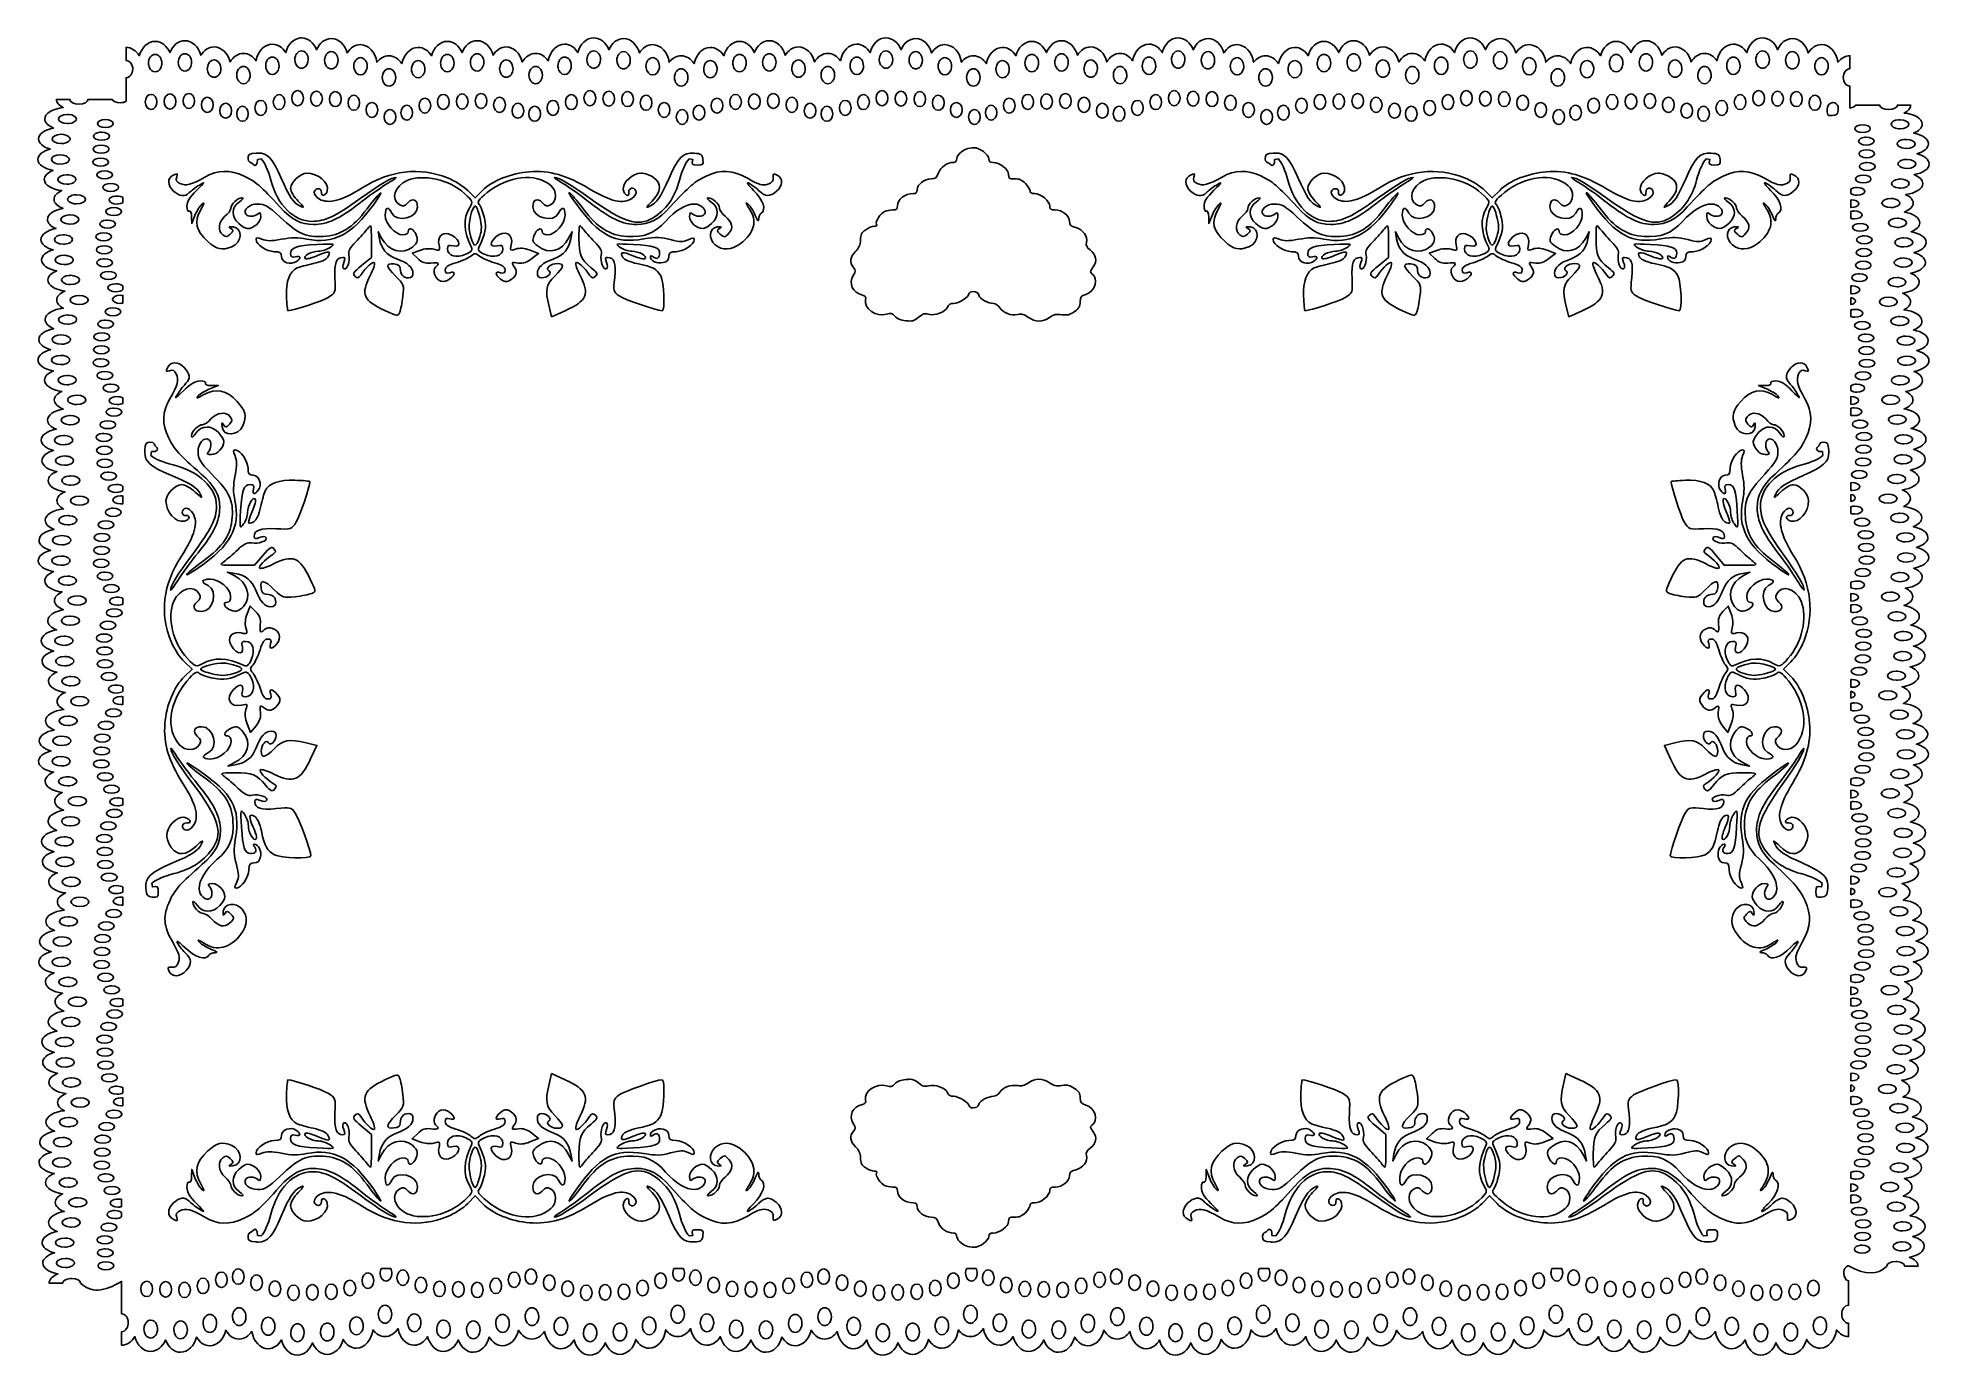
# Model space of a CAD drawing. Header units: centimetres. Extents: x -8.1 to 8.1, y -5.6 to 5.6.
import ezdxf

# ---------------------------------------------------------------- set-up
doc = ezdxf.new("R2010")
doc.units = ezdxf.units.CM
doc.header["$MEASUREMENT"] = 0
doc.layers.add('Layer 1', color=7, linetype='Continuous')

msp = doc.modelspace()

# ---------------------------------------------------------------- linework, layer by layer
at = {"layer": 'Layer 1', "color": 41, "lineweight": 25}
for points, knots in [([(-5.83021, 5.61934), (-5.88804, 5.61333), (-5.93609, 5.56262), (-5.95423, 5.49449), (-5.95423, 5.49449), (-5.98049, 5.53796), (-6.02225, 5.5656), (-6.06833, 5.5656), (-6.06833, 5.5656), (-6.13596, 5.5656), (-6.19204, 5.50527), (-6.20724, 5.42421), (-6.20724, 5.42421), (-6.23355, 5.46239), (-6.27117, 5.48705), (-6.3139, 5.48705), (-6.3139, 5.48705), (-6.36052, 5.48705), (-6.40261, 5.45862), (-6.42883, 5.41429), (-6.42883, 5.41429), (-6.44744, 5.48859), (-6.50136, 5.54245), (-6.56526, 5.54245), (-6.56526, 5.54245), (-6.61136, 5.54245), (-6.65226, 5.51399), (-6.67853, 5.47052), (-6.67853, 5.47052), (-6.69785, 5.54317), (-6.75115, 5.59537), (-6.81413, 5.59537), (-6.81413, 5.59537), (-6.87031, 5.59537), (-6.91871, 5.55425), (-6.94229, 5.49367), (-6.94229, 5.49367), (-6.96671, 5.55094), (-7.01451, 5.58958), (-7.06879, 5.58958), (-7.06879, 5.58958), (-7.13125, 5.58958), (-7.18381, 5.53814), (-7.20356, 5.46638), (-7.20356, 5.46638), (-7.2298, 5.51002), (-7.27066, 5.53831), (-7.31683, 5.53831), (-7.31683, 5.53831), (-7.31683, 5.53831), (-7.31683, 5.42669), (-7.31683, 5.42669), (-7.31683, 5.42669), (-7.28817, 5.42669), (-7.26411, 5.40001), (-7.25978, 5.36468), (-7.25978, 5.36468), (-7.25932, 5.3609), (-7.25895, 5.35623), (-7.25895, 5.35228), (-7.25895, 5.35228), (-7.25895, 5.31142), (-7.2851, 5.27952), (-7.31683, 5.27952), (-7.31683, 5.27952), (-7.31683, 5.27952), (-7.31683, 5.07778), (-7.31683, 5.07778), (-7.31683, 5.07778), (-7.32903, 5.07056), (-7.3472, 5.06622), (-7.36727, 5.0662), (-7.36727, 5.0662), (-7.40015, 5.06618), (-7.42794, 5.07826), (-7.43342, 5.09431), (-7.43342, 5.09431), (-7.43342, 5.09431), (-7.64095, 5.09431), (-7.64095, 5.09431), (-7.64095, 5.09431), (-7.64092, 5.07255), (-7.67531, 5.05465), (-7.71784, 5.05462), (-7.71784, 5.05462), (-7.76035, 5.0546), (-7.79553, 5.07254), (-7.79556, 5.09431), (-7.79556, 5.09431), (-7.79556, 5.09431), (-7.91049, 5.09431), (-7.91049, 5.09431), (-7.91049, 5.09431), (-7.91046, 5.06684), (-7.88804, 5.04188), (-7.85261, 5.02403), (-7.85261, 5.02403), (-7.94175, 5.01537), (-8.00977, 4.97545), (-8.00971, 4.92729), (-8.00971, 4.92729), (-8.00967, 4.89561), (-7.97989, 4.86757), (-7.93447, 4.84957), (-7.93447, 4.84957), (-8.00912, 4.83598), (-8.06351, 4.79983), (-8.06345, 4.75697), (-8.06345, 4.75697), (-8.06341, 4.7197), (-8.02221, 4.68687), (-7.96258, 4.67015), (-7.96258, 4.67015), (-8.02561, 4.65394), (-8.06929, 4.62104), (-8.06924, 4.58251), (-8.06924, 4.58251), (-8.06919, 4.53928), (-8.01426, 4.50232), (-7.9386, 4.48908), (-7.9386, 4.48908), (-7.98383, 4.47103), (-8.01388, 4.443), (-8.01384, 4.41136), (-8.01384, 4.41136), (-8.01378, 4.36494), (-7.95022, 4.32667), (-7.86584, 4.31628), (-7.86584, 4.31628), (-7.90556, 4.29821), (-7.93119, 4.27119), (-7.93116, 4.24187), (-7.93116, 4.24187), (-7.93112, 4.20986), (-7.90043, 4.18212), (-7.85427, 4.16415), (-7.85427, 4.16415), (-7.93159, 4.15134), (-7.98744, 4.11375), (-7.98739, 4.06989), (-7.98739, 4.06989), (-7.98735, 4.03825), (-7.95907, 4.01017), (-7.9138, 3.99217), (-7.9138, 3.99217), (-7.9894, 3.97885), (-8.04284, 3.94197), (-8.04278, 3.89874), (-8.04278, 3.89874), (-8.04273, 3.86018), (-8.00002, 3.82726), (-7.93695, 3.8111), (-7.93695, 3.8111), (-7.99654, 3.79431), (-8.03704, 3.76236), (-8.037, 3.72511), (-8.037, 3.72511), (-8.03695, 3.68223), (-7.98272, 3.64519), (-7.90802, 3.63168), (-7.90802, 3.63168), (-7.9534, 3.61363), (-7.9833, 3.58565), (-7.98326, 3.55396), (-7.98326, 3.55396), (-7.9832, 3.50808), (-7.92145, 3.46979), (-7.83857, 3.45888), (-7.83857, 3.45888), (-7.88115, 3.44078), (-7.90806, 3.41337), (-7.90802, 3.38281), (-7.90802, 3.38281), (-7.90799, 3.35537), (-7.88639, 3.33118), (-7.85097, 3.31336), (-7.85097, 3.31336), (-7.94011, 3.30471), (-8.0073, 3.26393), (-8.00724, 3.21579), (-8.00724, 3.21579), (-8.0072, 3.18411), (-7.97825, 3.15607), (-7.93283, 3.13807), (-7.93283, 3.13807), (-8.00748, 3.12446), (-8.06104, 3.08834), (-8.06099, 3.04547), (-8.06099, 3.04547), (-8.06095, 3.00822), (-8.01975, 2.97535), (-7.96012, 2.95865), (-7.96012, 2.95865), (-8.02317, 2.94241), (-8.06765, 2.90957), (-8.06761, 2.87101), (-8.06761, 2.87101), (-8.06756, 2.82778), (-8.01263, 2.79082), (-7.93697, 2.77758), (-7.93697, 2.77758), (-7.9822, 2.75953), (-8.01142, 2.73148), (-8.01138, 2.69986), (-8.01138, 2.69986), (-8.01132, 2.65343), (-7.94858, 2.61432), (-7.86421, 2.60395), (-7.86421, 2.60395), (-7.90393, 2.58585), (-7.92874, 2.56052), (-7.9287, 2.53119), (-7.9287, 2.53119), (-7.92866, 2.4992), (-7.8988, 2.47061), (-7.85263, 2.45264), (-7.85263, 2.45264), (-7.92995, 2.43981), (-7.98663, 2.40224), (-7.98658, 2.35838), (-7.98658, 2.35838), (-7.98654, 2.32674), (-7.95661, 2.29868), (-7.91134, 2.28066), (-7.91134, 2.28066), (-7.98694, 2.26735), (-8.0412, 2.23046), (-8.04115, 2.18723), (-8.04115, 2.18723), (-8.0411, 2.14868), (-7.99756, 2.11572), (-7.93449, 2.09959), (-7.93449, 2.09959), (-7.99408, 2.0828), (-8.03458, 2.05003), (-8.03454, 2.01277), (-8.03454, 2.01277), (-8.03449, 1.96989), (-7.98109, 1.93367), (-7.90638, 1.92017), (-7.90638, 1.92017), (-7.95176, 1.90212), (-7.98083, 1.87417), (-7.98079, 1.84245), (-7.98079, 1.84245), (-7.98073, 1.7966), (-7.91981, 1.75828), (-7.83692, 1.74737), (-7.83692, 1.74737), (-7.8795, 1.72927), (-7.90641, 1.70184), (-7.90637, 1.6713), (-7.90637, 1.6713), (-7.90634, 1.64383), (-7.88474, 1.61887), (-7.84932, 1.60102), (-7.84932, 1.60102), (-7.93846, 1.59237), (-8.00565, 1.55244), (-8.00559, 1.50428), (-8.00559, 1.50428), (-8.00555, 1.4726), (-7.9766, 1.44456), (-7.93118, 1.42656), (-7.93118, 1.42656), (-8.00583, 1.41297), (-8.05856, 1.37682), (-8.05851, 1.33396), (-8.05851, 1.33396), (-8.05847, 1.29669), (-8.01892, 1.26386), (-7.95929, 1.24714), (-7.95929, 1.24714), (-8.02234, 1.23092), (-8.06517, 1.19721), (-8.06512, 1.15867), (-8.06512, 1.15867), (-8.06507, 1.11544), (-8.01014, 1.07931), (-7.93448, 1.06607), (-7.93448, 1.06607), (-7.97971, 1.04802), (-8.00976, 1.01999), (-8.00972, 0.98835), (-8.00972, 0.98835), (-8.00966, 0.94192), (-7.94692, 0.90283), (-7.86255, 0.89244), (-7.86255, 0.89244), (-7.90227, 0.87437), (-7.92708, 0.84817), (-7.92704, 0.81885), (-7.92704, 0.81885), (-7.927, 0.78683), (-7.89714, 0.75827), (-7.85097, 0.7403), (-7.85097, 0.7403), (-7.92829, 0.72749), (-7.98414, 0.69073), (-7.98409, 0.64687), (-7.98409, 0.64687), (-7.98405, 0.61523), (-7.95412, 0.58715), (-7.90885, 0.56915), (-7.90885, 0.56915), (-7.98445, 0.55583), (-8.03954, 0.51978), (-8.03949, 0.47655), (-8.03949, 0.47655), (-8.03944, 0.43799), (-7.9959, 0.40424), (-7.93283, 0.38808), (-7.93283, 0.38808), (-7.99242, 0.37128), (-8.03292, 0.33934), (-8.03288, 0.30209), (-8.03288, 0.30209), (-8.03283, 0.25921), (-7.97943, 0.22217), (-7.90472, 0.20866), (-7.90472, 0.20866), (-7.9501, 0.19061), (-7.97917, 0.16263), (-7.97913, 0.13094), (-7.97913, 0.13094), (-7.97907, 0.08506), (-7.91732, 0.0468), (-7.83444, 0.03586), (-7.83444, 0.03586), (-7.87702, 0.01776), (-7.90476, -0.00965), (-7.90472, -0.04021), (-7.90472, -0.04021), (-7.90469, -0.06766), (-7.88227, -0.09267), (-7.84684, -0.11049), (-7.84684, -0.11049), (-7.93598, -0.11915), (-8.00317, -0.15909), (-8.00311, -0.20723), (-8.00311, -0.20723), (-8.00307, -0.23891), (-7.97412, -0.26695), (-7.9287, -0.28495), (-7.9287, -0.28495), (-8.00335, -0.29855), (-8.05691, -0.33468), (-8.05686, -0.37755), (-8.05686, -0.37755), (-8.05682, -0.41481), (-8.01644, -0.44683), (-7.95681, -0.46354), (-7.95681, -0.46354), (-8.01986, -0.47976), (-8.06352, -0.51346), (-8.06347, -0.55201), (-8.06347, -0.55201), (-8.06342, -0.59525), (-8.00849, -0.63137), (-7.93283, -0.64461), (-7.93283, -0.64461), (-7.97806, -0.66266), (-8.00728, -0.69153), (-8.00724, -0.72316), (-8.00724, -0.72316), (-8.00718, -0.76959), (-7.94444, -0.80786), (-7.86007, -0.81824), (-7.86007, -0.81824), (-7.89979, -0.83633), (-7.9246, -0.86332), (-7.92456, -0.89265), (-7.92456, -0.89265), (-7.92452, -0.92465), (-7.89466, -0.9524), (-7.84849, -0.97037), (-7.84849, -0.97037), (-7.92581, -0.98319), (-7.98166, -1.01994), (-7.98161, -1.0638), (-7.98161, -1.0638), (-7.98157, -1.09544), (-7.95247, -1.12434), (-7.9072, -1.14235), (-7.9072, -1.14235), (-7.9828, -1.15566), (-8.03706, -1.19255), (-8.03701, -1.23578), (-8.03701, -1.23578), (-8.03696, -1.27434), (-7.99425, -1.30727), (-7.93118, -1.32342), (-7.93118, -1.32342), (-7.99077, -1.34021), (-8.03044, -1.37298), (-8.0304, -1.41024), (-8.0304, -1.41024), (-8.03035, -1.45312), (-7.97695, -1.48933), (-7.90224, -1.50284), (-7.90224, -1.50284), (-7.94762, -1.52089), (-7.97669, -1.54885), (-7.97665, -1.58056), (-7.97665, -1.58056), (-7.97659, -1.62642), (-7.91564, -1.66471), (-7.83278, -1.67564), (-7.83278, -1.67564), (-7.87536, -1.69374), (-7.90227, -1.72033), (-7.90223, -1.75088), (-7.90223, -1.75088), (-7.9022, -1.77834), (-7.87978, -1.80415), (-7.84435, -1.82199), (-7.84435, -1.82199), (-7.93349, -1.83064), (-8.00068, -1.87058), (-8.00062, -1.91873), (-8.00062, -1.91873), (-8.00058, -1.95041), (-7.97163, -1.97763), (-7.92621, -1.99562), (-7.92621, -1.99562), (-8.00086, -2.00922), (-8.05442, -2.047), (-8.05437, -2.08988), (-8.05437, -2.08988), (-8.05433, -2.12714), (-8.01395, -2.15916), (-7.95432, -2.17587), (-7.95432, -2.17587), (-8.01737, -2.19207), (-8.06103, -2.22579), (-8.06098, -2.26434), (-8.06098, -2.26434), (-8.06093, -2.30757), (-8.00682, -2.3437), (-7.93117, -2.35694), (-7.93117, -2.35694), (-7.9764, -2.37499), (-8.0048, -2.40303), (-8.00476, -2.43466), (-8.00476, -2.43466), (-8.0047, -2.48109), (-7.94196, -2.52019), (-7.85759, -2.53057), (-7.85759, -2.53057), (-7.89731, -2.54865), (-7.92212, -2.57482), (-7.92208, -2.60416), (-7.92208, -2.60416), (-7.92204, -2.63616), (-7.89301, -2.66474), (-7.84684, -2.68271), (-7.84684, -2.68271), (-7.92416, -2.69553), (-7.98001, -2.73228), (-7.97996, -2.77614), (-7.97996, -2.77614), (-7.97992, -2.80778), (-7.95082, -2.83585), (-7.90555, -2.85386), (-7.90555, -2.85386), (-7.98115, -2.86717), (-8.03541, -2.90323), (-8.03536, -2.94646), (-8.03536, -2.94646), (-8.03531, -2.98502), (-7.99177, -3.01878), (-7.9287, -3.03493), (-7.9287, -3.03493), (-7.98829, -3.05172), (-8.02796, -3.08366), (-8.02792, -3.12092), (-8.02792, -3.12092), (-8.02787, -3.1638), (-7.9753, -3.20001), (-7.90059, -3.21352), (-7.90059, -3.21352), (-7.94597, -3.23157), (-7.97422, -3.25953), (-7.97418, -3.29124), (-7.97418, -3.29124), (-7.97412, -3.3371), (-7.9132, -3.37623), (-7.83031, -3.38715), (-7.83031, -3.38715), (-7.87289, -3.40525), (-7.90063, -3.43266), (-7.90059, -3.46322), (-7.90059, -3.46322), (-7.90056, -3.49068), (-7.87814, -3.51566), (-7.84271, -3.5335), (-7.84271, -3.5335), (-7.93185, -3.54215), (-7.99987, -3.58209), (-7.99981, -3.63024), (-7.99981, -3.63024), (-7.99977, -3.66192), (-7.96999, -3.68996), (-7.92457, -3.70796), (-7.92457, -3.70796), (-7.99922, -3.72156), (-8.05278, -3.75769), (-8.05273, -3.80056), (-8.05273, -3.80056), (-8.05269, -3.83782), (-8.01231, -3.87066), (-7.95268, -3.88738), (-7.95268, -3.88738), (-8.01573, -3.90358), (-8.05856, -3.93647), (-8.05851, -3.97502), (-8.05851, -3.97502), (-8.05846, -4.01825), (-8.00435, -4.05521), (-7.9287, -4.06845), (-7.9287, -4.06845), (-7.97393, -4.0865), (-8.00315, -4.11454), (-8.00311, -4.14617), (-8.00311, -4.14617), (-8.00305, -4.1926), (-7.94031, -4.23088), (-7.85594, -4.24125), (-7.85594, -4.24125), (-7.89566, -4.25934), (-7.92047, -4.28633), (-7.92043, -4.31566), (-7.92043, -4.31566), (-7.92039, -4.34766), (-7.89053, -4.37541), (-7.84436, -4.39338), (-7.84436, -4.39338), (-7.92168, -4.4062), (-7.97753, -4.44378), (-7.97748, -4.48764), (-7.97748, -4.48764), (-7.97744, -4.51928), (-7.94834, -4.54652), (-7.90307, -4.56453), (-7.90307, -4.56453), (-7.97867, -4.57784), (-8.03293, -4.61555), (-8.03288, -4.65879), (-8.03288, -4.65879), (-8.03283, -4.69735), (-7.98929, -4.72946), (-7.92622, -4.74561), (-7.92622, -4.74561), (-7.98581, -4.76241), (-8.02714, -4.79517), (-8.02709, -4.83243), (-8.02709, -4.83243), (-8.02704, -4.87531), (-7.97281, -4.91235), (-7.89811, -4.92586), (-7.89811, -4.92586), (-7.94351, -4.9439), (-7.97339, -4.97189), (-7.97335, -5.00358), (-7.97335, -5.00358), (-7.97335, -5.00358), (-7.85677, -5.00358), (-7.85677, -5.00358), (-7.85677, -5.00358), (-7.85679, -4.98391), (-7.82905, -4.96771), (-7.79228, -4.96472), (-7.79228, -4.96472), (-7.78834, -4.9644), (-7.78482, -4.96389), (-7.7807, -4.96389), (-7.7807, -4.96389), (-7.73817, -4.96386), (-7.70383, -4.9818), (-7.70381, -5.00358), (-7.70381, -5.00358), (-7.62162, -5.08927), (-7.50325, -5.08092), (-7.35406, -4.98952), (-7.35406, -4.98952), (-7.35406, -4.98952), (-7.35406, -5.26651), (-7.35406, -5.26651), (-7.35406, -5.26651), (-7.32228, -5.26651), (-7.29784, -5.30113), (-7.29784, -5.3434), (-7.29784, -5.3434), (-7.29784, -5.34748), (-7.2982, -5.35106), (-7.29867, -5.35498), (-7.29867, -5.35498), (-7.30301, -5.39153), (-7.32536, -5.41947), (-7.35407, -5.41947), (-7.35407, -5.41947), (-7.35407, -5.41947), (-7.35407, -5.5344), (-7.35407, -5.5344), (-7.35407, -5.5344), (-7.30782, -5.5344), (-7.2679, -5.50513), (-7.24162, -5.45999), (-7.24162, -5.45999), (-7.22184, -5.53422), (-7.16859, -5.58732), (-7.10602, -5.58732), (-7.10602, -5.58732), (-7.05165, -5.58732), (-7.00397, -5.54734), (-6.97952, -5.4881), (-6.97952, -5.4881), (-6.9559, -5.55076), (-6.90764, -5.59393), (-6.85136, -5.59393), (-6.85136, -5.59393), (-6.78827, -5.59393), (-6.73512, -5.53927), (-6.71576, -5.46412), (-6.71576, -5.46412), (-6.68944, -5.50909), (-6.64784, -5.53853), (-6.60166, -5.53853), (-6.60166, -5.53853), (-6.53766, -5.53853), (-6.48388, -5.4831), (-6.46523, -5.40624), (-6.46523, -5.40624), (-6.43897, -5.4521), (-6.39783, -5.48148), (-6.35113, -5.48148), (-6.35113, -5.48148), (-6.30832, -5.48148), (-6.27, -5.45648), (-6.24364, -5.41699), (-6.24364, -5.41699), (-6.22842, -5.50083), (-6.17165, -5.56334), (-6.10391, -5.56334), (-6.10391, -5.56334), (-6.05775, -5.56334), (-6.01611, -5.5339), (-5.98981, -5.48893), (-5.98981, -5.48893), (-5.97042, -5.5641), (-5.9173, -5.61874), (-5.85421, -5.61874), (-5.85421, -5.61874), (-5.79796, -5.61874), (-5.74963, -5.57559), (-5.72605, -5.51291), (-5.72605, -5.51291), (-5.70161, -5.57215), (-5.65392, -5.61213), (-5.59955, -5.61213), (-5.59955, -5.61213), (-5.53698, -5.61213), (-5.48373, -5.55901), (-5.46395, -5.4848), (-5.46395, -5.4848), (-5.43765, -5.52992), (-5.39691, -5.55921), (-5.35068, -5.55921), (-5.35068, -5.55921), (-5.28042, -5.55921), (-5.22185, -5.49154), (-5.20929, -5.40294), (-5.20929, -5.40294), (-5.18323, -5.43812), (-5.14683, -5.45999), (-5.10676, -5.45999), (-5.10676, -5.45999), (-5.06217, -5.45999), (-5.02234, -5.4337), (-4.99597, -5.39136), (-4.99597, -5.39136), (-4.97997, -5.47372), (-4.92399, -5.5344), (-4.85706, -5.5344), (-4.85706, -5.5344), (-4.81079, -5.5344), (-4.77009, -5.50511), (-4.74379, -5.45999), (-4.74379, -5.45999), (-4.72401, -5.53422), (-4.67076, -5.58732), (-4.60819, -5.58732), (-4.60819, -5.58732), (-4.55382, -5.58732), (-4.50614, -5.54734), (-4.48169, -5.4881), (-4.48169, -5.4881), (-4.45807, -5.55076), (-4.40981, -5.59393), (-4.35353, -5.59393), (-4.35353, -5.59393), (-4.29044, -5.59393), (-4.23728, -5.53927), (-4.21793, -5.46412), (-4.21793, -5.46412), (-4.19161, -5.50909), (-4.15001, -5.53853), (-4.10383, -5.53853), (-4.10383, -5.53853), (-4.03983, -5.53853), (-3.98605, -5.4831), (-3.9674, -5.40624), (-3.9674, -5.40624), (-3.94114, -5.4521), (-3.9, -5.48148), (-3.8533, -5.48148), (-3.8533, -5.48148), (-3.81049, -5.48148), (-3.77217, -5.45648), (-3.74581, -5.41699), (-3.74581, -5.41699), (-3.73059, -5.50083), (-3.67382, -5.56334), (-3.60608, -5.56334), (-3.60608, -5.56334), (-3.55992, -5.56334), (-3.51911, -5.5339), (-3.49281, -5.48893), (-3.49281, -5.48893), (-3.47342, -5.5641), (-3.4203, -5.61874), (-3.35721, -5.61874), (-3.35721, -5.61874), (-3.30096, -5.61874), (-3.25181, -5.57559), (-3.22823, -5.51291), (-3.22823, -5.51291), (-3.20379, -5.57215), (-3.15693, -5.61213), (-3.10255, -5.61213), (-3.10255, -5.61213), (-3.03998, -5.61213), (-2.98673, -5.55901), (-2.96695, -5.4848), (-2.96695, -5.4848), (-2.94065, -5.52992), (-2.89908, -5.55921), (-2.85285, -5.55921), (-2.85285, -5.55921), (-2.78259, -5.55921), (-2.72402, -5.49154), (-2.71146, -5.40294), (-2.71146, -5.40294), (-2.6854, -5.43812), (-2.64983, -5.45999), (-2.60976, -5.45999), (-2.60976, -5.45999), (-2.56518, -5.45999), (-2.52534, -5.4337), (-2.49897, -5.39136), (-2.49897, -5.39136), (-2.48295, -5.47369), (-2.42699, -5.5344), (-2.36006, -5.5344), (-2.36006, -5.5344), (-2.31379, -5.5344), (-2.27226, -5.50511), (-2.24596, -5.45999), (-2.24596, -5.45999), (-2.22618, -5.53422), (-2.17293, -5.58732), (-2.11036, -5.58732), (-2.11036, -5.58732), (-2.05599, -5.58732), (-2.00914, -5.54734), (-1.98468, -5.4881), (-1.98468, -5.4881), (-1.96106, -5.55076), (-1.9128, -5.59393), (-1.85652, -5.59393), (-1.85652, -5.59393), (-1.79343, -5.59393), (-1.73945, -5.53927), (-1.72009, -5.46412), (-1.72009, -5.46412), (-1.69377, -5.50909), (-1.65299, -5.53853), (-1.60682, -5.53853), (-1.60682, -5.53853), (-1.54282, -5.53853), (-1.48821, -5.4831), (-1.46957, -5.40624), (-1.46957, -5.40624), (-1.44331, -5.4521), (-1.40217, -5.48148), (-1.35547, -5.48148), (-1.35547, -5.48148), (-1.31266, -5.48148), (-1.27434, -5.45648), (-1.24798, -5.41699), (-1.24798, -5.41699), (-1.23276, -5.50083), (-1.17599, -5.56334), (-1.10825, -5.56334), (-1.10825, -5.56334), (-1.06209, -5.56334), (-1.0221, -5.5339), (-0.9958, -5.48893), (-0.9958, -5.48893), (-0.97641, -5.5641), (-0.92246, -5.61874), (-0.85937, -5.61874), (-0.85937, -5.61874), (-0.80312, -5.61874), (-0.754, -5.57559), (-0.73039, -5.51291), (-0.73039, -5.51291), (-0.70595, -5.57215), (-0.65909, -5.61213), (-0.60471, -5.61213), (-0.60471, -5.61213), (-0.54214, -5.61213), (-0.48889, -5.55901), (-0.46911, -5.4848), (-0.46911, -5.4848), (-0.44281, -5.52992), (-0.40207, -5.55921), (-0.35584, -5.55921), (-0.35584, -5.55921), (-0.2856, -5.55921), (-0.22701, -5.49154), (-0.21445, -5.40294), (-0.21445, -5.40294), (-0.18841, -5.43812), (-0.15197, -5.45999), (-0.11192, -5.45999), (-0.11192, -5.45999), (-0.06733, -5.45999), (-0.0275, -5.4337), (-0.00113, -5.39136), (-0.00113, -5.39136), (0.01491, -5.47372), (0.07083, -5.5344), (0.13778, -5.5344), (0.13778, -5.5344), (0.18403, -5.5344), (0.22475, -5.50511), (0.25105, -5.45999), (0.25105, -5.45999), (0.27083, -5.53422), (0.32408, -5.58732), (0.38665, -5.58732), (0.38665, -5.58732), (0.441, -5.58732), (0.4887, -5.54734), (0.51315, -5.4881), (0.51315, -5.4881), (0.53679, -5.55076), (0.58503, -5.59393), (0.64131, -5.59393), (0.64131, -5.59393), (0.7044, -5.59393), (0.75836, -5.53927), (0.77774, -5.46412), (0.77774, -5.46412), (0.80404, -5.50909), (0.84484, -5.53853), (0.89101, -5.53853), (0.89101, -5.53853), (0.95501, -5.53853), (1.00881, -5.4831), (1.02744, -5.40624), (1.02744, -5.40624), (1.0537, -5.4521), (1.09482, -5.48148), (1.14154, -5.48148), (1.14154, -5.48148), (1.18433, -5.48148), (1.22269, -5.45648), (1.24903, -5.41699), (1.24903, -5.41699), (1.26427, -5.50083), (1.32184, -5.56334), (1.38959, -5.56334), (1.38959, -5.56334), (1.43577, -5.56334), (1.47574, -5.5339), (1.50204, -5.48893), (1.50204, -5.48893), (1.52143, -5.5641), (1.57537, -5.61874), (1.63847, -5.61874), (1.63847, -5.61874), (1.69471, -5.61874), (1.74384, -5.57559), (1.76745, -5.51291), (1.76745, -5.51291), (1.79189, -5.57215), (1.83791, -5.61213), (1.8923, -5.61213), (1.8923, -5.61213), (1.95485, -5.61213), (2.00814, -5.55901), (2.0279, -5.4848), (2.0279, -5.4848), (2.0542, -5.52992), (2.09577, -5.55921), (2.142, -5.55921), (2.142, -5.55921), (2.21228, -5.55921), (2.27001, -5.49154), (2.28256, -5.40294), (2.28256, -5.40294), (2.30864, -5.43812), (2.34583, -5.45999), (2.38591, -5.45999), (2.38591, -5.45999), (2.43047, -5.45999), (2.47033, -5.4337), (2.4967, -5.39136), (2.4967, -5.39136), (2.5127, -5.47372), (2.56787, -5.5344), (2.63478, -5.5344), (2.63478, -5.5344), (2.68107, -5.5344), (2.72258, -5.50511), (2.74888, -5.45999), (2.74888, -5.45999), (2.76864, -5.53422), (2.82191, -5.58732), (2.88448, -5.58732), (2.88448, -5.58732), (2.93885, -5.58732), (2.9857, -5.54734), (3.01016, -5.4881), (3.01016, -5.4881), (3.03376, -5.55076), (3.08289, -5.59393), (3.13914, -5.59393), (3.13914, -5.59393), (3.20223, -5.59393), (3.25538, -5.53927), (3.27474, -5.46412), (3.27474, -5.46412), (3.30108, -5.50909), (3.34184, -5.53853), (3.38801, -5.53853), (3.38801, -5.53853), (3.45201, -5.53853), (3.50577, -5.4831), (3.52444, -5.40624), (3.52444, -5.40624), (3.55071, -5.4521), (3.59269, -5.48148), (3.63937, -5.48148), (3.63937, -5.48148), (3.68218, -5.48148), (3.72048, -5.45648), (3.74686, -5.41699), (3.74686, -5.41699), (3.76206, -5.50083), (3.81885, -5.56334), (3.88659, -5.56334), (3.88659, -5.56334), (3.93273, -5.56334), (3.97356, -5.5339), (3.99986, -5.48893), (3.99986, -5.48893), (4.01925, -5.5641), (4.07237, -5.61874), (4.13546, -5.61874), (4.13546, -5.61874), (4.19173, -5.61874), (4.24081, -5.57559), (4.26444, -5.51291), (4.26444, -5.51291), (4.28886, -5.57215), (4.33576, -5.61213), (4.39012, -5.61213), (4.39012, -5.61213), (4.45269, -5.61213), (4.50592, -5.55901), (4.52572, -5.4848), (4.52572, -5.4848), (4.55202, -5.52992), (4.59359, -5.55921), (4.63982, -5.55921), (4.63982, -5.55921), (4.71006, -5.55921), (4.76783, -5.49154), (4.78038, -5.40294), (4.78038, -5.40294), (4.80642, -5.43812), (4.84286, -5.45999), (4.88291, -5.45999), (4.88291, -5.45999), (4.9275, -5.45999), (4.96733, -5.4337), (4.9937, -5.39136), (4.9937, -5.39136), (5.0097, -5.47372), (5.06566, -5.5344), (5.13261, -5.5344), (5.13261, -5.5344), (5.17886, -5.5344), (5.22041, -5.50511), (5.24671, -5.45999), (5.24671, -5.45999), (5.26649, -5.53422), (5.31974, -5.58732), (5.38231, -5.58732), (5.38231, -5.58732), (5.43666, -5.58732), (5.48353, -5.54734), (5.50799, -5.4881), (5.50799, -5.4881), (5.53163, -5.55076), (5.5807, -5.59393), (5.63697, -5.59393), (5.63697, -5.59393), (5.70006, -5.59393), (5.7532, -5.53927), (5.77257, -5.46412), (5.77257, -5.46412), (5.79887, -5.50909), (5.83967, -5.53853), (5.88584, -5.53853), (5.88584, -5.53853), (5.94984, -5.53853), (6.00364, -5.4831), (6.02227, -5.40624), (6.02227, -5.40624), (6.04854, -5.4521), (6.09048, -5.48148), (6.1372, -5.48148), (6.1372, -5.48148), (6.17999, -5.48148), (6.21835, -5.45648), (6.24469, -5.41699), (6.24469, -5.41699), (6.25993, -5.50083), (6.31585, -5.56334), (6.3836, -5.56334), (6.3836, -5.56334), (6.42978, -5.56334), (6.4714, -5.5339), (6.4977, -5.48893), (6.4977, -5.48893), (6.51709, -5.5641), (6.57021, -5.61874), (6.6333, -5.61874), (6.6333, -5.61874), (6.68954, -5.61874), (6.73786, -5.57557), (6.76146, -5.51291), (6.76146, -5.51291), (6.7859, -5.57215), (6.83357, -5.61213), (6.88796, -5.61213), (6.88796, -5.61213), (6.95051, -5.61213), (7.0038, -5.55901), (7.02356, -5.4848), (7.02356, -5.4848), (7.04986, -5.52992), (7.09143, -5.55921), (7.13766, -5.55921), (7.13766, -5.55921), (7.20794, -5.55921), (7.26567, -5.49154), (7.27822, -5.40294), (7.27822, -5.40294), (7.3043, -5.43812), (7.34066, -5.45999), (7.38075, -5.45999), (7.38075, -5.45999), (7.38075, -5.45999), (7.38075, -5.34589), (7.38075, -5.34589), (7.38075, -5.34589), (7.34899, -5.34589), (7.32287, -5.31124), (7.32287, -5.269), (7.32287, -5.269), (7.32287, -5.22673), (7.34899, -5.19293), (7.38075, -5.19293), (7.38075, -5.19293), (7.38075, -5.19293), (7.38075, -4.9854), (7.38075, -4.9854), (7.38075, -4.9854), (7.35732, -4.97997), (7.33941, -4.95276), (7.33941, -4.92008), (7.33941, -4.92008), (7.33941, -4.89966), (7.34581, -4.88178), (7.35677, -4.86964), (7.35677, -4.86964), (7.35701, -4.86937), (7.35735, -4.86907), (7.3576, -4.86881), (7.3576, -4.86881), (7.36321, -4.86562), (7.36859, -4.86149), (7.37331, -4.85723), (7.37331, -4.85723), (7.37533, -4.85635), (7.37779, -4.8561), (7.37992, -4.85558), (7.37992, -4.85558), (7.38013, -4.85569), (7.38054, -4.85545), (7.38075, -4.85558), (7.38075, -4.85558), (7.51999, -4.93576), (7.62938, -4.93973), (7.70735, -4.85889), (7.70735, -4.85889), (7.70738, -4.83753), (7.74146, -4.82001), (7.78342, -4.82003), (7.78342, -4.82003), (7.78748, -4.82003), (7.79194, -4.82055), (7.79582, -4.82086), (7.79582, -4.82086), (7.83209, -4.8238), (7.85951, -4.8396), (7.85949, -4.85889), (7.85949, -4.85889), (7.85949, -4.85889), (7.97359, -4.85889), (7.97359, -4.85889), (7.97359, -4.85889), (7.97362, -4.8278), (7.94479, -4.80051), (7.9, -4.78282), (7.9, -4.78282), (7.9737, -4.76957), (8.02645, -4.7331), (8.0265, -4.69104), (8.0265, -4.69104), (8.02655, -4.65449), (7.98689, -4.62318), (7.92811, -4.6067), (7.92811, -4.6067), (7.99033, -4.59086), (8.03307, -4.55854), (8.03312, -4.52071), (8.03312, -4.52071), (8.03317, -4.4783), (7.97954, -4.44198), (7.90496, -4.42893), (7.90496, -4.42893), (7.94962, -4.41126), (7.97768, -4.3839), (7.97772, -4.35286), (7.97772, -4.35286), (7.97777, -4.30983), (7.92336, -4.27366), (7.84708, -4.26108), (7.84708, -4.26108), (7.89262, -4.24345), (7.92146, -4.21558), (7.92149, -4.18419), (7.92149, -4.18419), (7.92152, -4.15541), (7.897, -4.13), (7.85782, -4.11226), (7.85782, -4.11226), (7.94106, -4.10208), (8.00246, -4.06354), (8.00251, -4.018), (8.00251, -4.018), (8.00254, -3.98697), (7.97436, -3.95881), (7.92975, -3.94111), (7.92975, -3.94111), (8.00438, -3.92812), (8.05785, -3.89257), (8.05791, -3.85016), (8.05791, -3.85016), (8.05796, -3.81234), (8.01511, -3.78006), (7.9529, -3.76417), (7.9529, -3.76417), (8.01172, -3.74778), (8.05207, -3.71556), (8.05212, -3.67901), (8.05212, -3.67901), (8.05217, -3.63695), (7.99926, -3.6014), (7.92562, -3.58806), (7.92562, -3.58806), (7.97043, -3.5704), (8, -3.54307), (8.00003, -3.51199), (8.00003, -3.51199), (8.00008, -3.46476), (7.93252, -3.42539), (7.84459, -3.41691), (7.84459, -3.41691), (7.87953, -3.39941), (7.90161, -3.37439), (7.90164, -3.34746), (7.90164, -3.34746), (7.90167, -3.31748), (7.87502, -3.29163), (7.83301, -3.27387), (7.83301, -3.27387), (7.91477, -3.26316), (7.97517, -3.22543), (7.97522, -3.18044), (7.97522, -3.18044), (7.97525, -3.14934), (7.9464, -3.12125), (7.90163, -3.10355), (7.90163, -3.10355), (7.97533, -3.09029), (8.02891, -3.05466), (8.02896, -3.0126), (8.02896, -3.0126), (8.02901, -2.97605), (7.98852, -2.94474), (7.92974, -2.92826), (7.92974, -2.92826), (7.99196, -2.91242), (8.0347, -2.87927), (8.03475, -2.84144), (8.03475, -2.84144), (8.0348, -2.79903), (7.982, -2.76271), (7.90742, -2.74966), (7.90742, -2.74966), (7.95208, -2.73199), (7.98014, -2.70546), (7.98018, -2.67442), (7.98018, -2.67442), (7.98023, -2.6314), (7.92499, -2.59439), (7.84872, -2.58182), (7.84872, -2.58182), (7.89426, -2.56419), (7.92392, -2.53632), (7.92396, -2.50493), (7.92396, -2.50493), (7.92399, -2.47616), (7.89947, -2.45074), (7.86029, -2.433), (7.86029, -2.433), (7.94353, -2.42282), (8.00493, -2.38428), (8.00498, -2.33874), (8.00498, -2.33874), (8.00501, -2.30771), (7.97683, -2.28038), (7.93222, -2.26267), (7.93222, -2.26267), (8.00685, -2.24968), (8.06033, -2.2133), (8.06038, -2.17089), (8.06038, -2.17089), (8.06043, -2.13308), (8.01758, -2.10079), (7.95537, -2.0849), (7.95537, -2.0849), (8.01419, -2.06851), (8.05454, -2.03711), (8.05459, -2.00056), (8.05459, -2.00056), (8.05464, -1.9585), (8.00173, -1.92212), (7.92809, -1.90878), (7.92809, -1.90878), (7.9729, -1.89113), (8.00164, -1.86379), (8.00168, -1.83271), (8.00168, -1.83271), (8.00173, -1.78548), (7.935, -1.74611), (7.84706, -1.73763), (7.84706, -1.73763), (7.882, -1.72013), (7.90408, -1.69594), (7.90411, -1.669), (7.90411, -1.669), (7.90414, -1.63904), (7.87749, -1.61234), (7.83548, -1.59459), (7.83548, -1.59459), (7.91722, -1.58387), (7.97681, -1.54615), (7.97687, -1.50116), (7.97687, -1.50116), (7.9769, -1.47006), (7.94887, -1.4428), (7.90411, -1.42509), (7.90411, -1.42509), (7.97781, -1.41183), (8.02974, -1.37537), (8.02979, -1.33331), (8.02979, -1.33331), (8.02984, -1.29676), (7.99101, -1.26545), (7.93222, -1.24897), (7.93222, -1.24897), (7.99444, -1.23313), (8.03718, -1.20081), (8.03723, -1.16298), (8.03723, -1.16298), (8.03728, -1.12057), (7.98282, -1.08426), (7.90825, -1.0712), (7.90825, -1.0712), (7.95291, -1.05353), (7.98263, -1.02617), (7.98266, -0.99513), (7.98266, -0.99513), (7.98271, -0.95211), (7.92747, -0.91593), (7.8512, -0.90335), (7.8512, -0.90335), (7.89674, -0.88572), (7.92558, -0.85785), (7.92561, -0.82646), (7.92561, -0.82646), (7.92564, -0.79769), (7.90112, -0.77227), (7.86194, -0.75453), (7.86194, -0.75453), (7.94518, -0.74435), (8.00741, -0.70581), (8.00746, -0.66027), (8.00746, -0.66027), (8.00749, -0.62924), (7.97931, -0.60108), (7.9347, -0.58338), (7.9347, -0.58338), (8.00933, -0.57039), (8.06198, -0.53484), (8.06203, -0.49243), (8.06203, -0.49243), (8.06208, -0.45461), (8.02005, -0.42235), (7.95785, -0.40644), (7.95785, -0.40644), (8.01667, -0.39005), (8.0562, -0.35783), (8.05624, -0.32128), (8.05624, -0.32128), (8.05629, -0.27922), (8.00338, -0.24367), (7.92974, -0.23033), (7.92974, -0.23033), (7.97455, -0.21267), (8.00329, -0.18534), (8.00333, -0.15426), (8.00333, -0.15426), (8.00338, -0.10704), (7.93748, -0.06767), (7.84954, -0.05918), (7.84954, -0.05918), (7.88448, -0.0417), (7.90656, -0.01665), (7.90659, 0.01027), (7.90659, 0.01027), (7.90662, 0.04025), (7.87915, 0.0661), (7.83714, 0.08386), (7.83714, 0.08386), (7.9189, 0.09459), (7.9793, 0.13229), (7.97935, 0.17729), (7.97935, 0.17729), (7.97938, 0.20838), (7.95053, 0.23648), (7.90576, 0.25418), (7.90576, 0.25418), (7.97946, 0.26744), (8.03221, 0.30307), (8.03226, 0.34513), (8.03226, 0.34513), (8.03231, 0.38167), (7.99348, 0.41382), (7.93469, 0.43029), (7.93469, 0.43029), (7.99691, 0.44614), (8.03882, 0.47845), (8.03887, 0.51628), (8.03887, 0.51628), (8.03892, 0.55869), (7.98529, 0.59499), (7.91071, 0.60806), (7.91071, 0.60806), (7.95537, 0.62571), (7.98426, 0.65226), (7.9843, 0.6833), (7.9843, 0.6833), (7.98435, 0.72632), (7.92994, 0.76334), (7.85366, 0.7759), (7.85366, 0.7759), (7.8992, 0.79353), (7.92804, 0.82139), (7.92807, 0.85279), (7.92807, 0.85279), (7.9281, 0.88155), (7.90358, 0.907), (7.8644, 0.92472), (7.8644, 0.92472), (7.94764, 0.93491), (8.00904, 0.97344), (8.00909, 1.01898), (8.00909, 1.01898), (8.00912, 1.05002), (7.98012, 1.07734), (7.9355, 1.09505), (7.9355, 1.09505), (8.01013, 1.10804), (8.06443, 1.14442), (8.06448, 1.18683), (8.06448, 1.18683), (8.06453, 1.22463), (8.02168, 1.25691), (7.95947, 1.27282), (7.95947, 1.27282), (8.01829, 1.28921), (8.05782, 1.32059), (8.05786, 1.35716), (8.05786, 1.35716), (8.05791, 1.39921), (8.00582, 1.43561), (7.93218, 1.44894), (7.93218, 1.44894), (7.97699, 1.46659), (8.00573, 1.49393), (8.00577, 1.52501), (8.00577, 1.52501), (8.00582, 1.57225), (7.93909, 1.6116), (7.85115, 1.62009), (7.85115, 1.62009), (7.8861, 1.6376), (7.90817, 1.66177), (7.9082, 1.68872), (7.9082, 1.68872), (7.90823, 1.71867), (7.88158, 1.74538), (7.83957, 1.76313), (7.83957, 1.76313), (7.92133, 1.77384), (7.98173, 1.81158), (7.98178, 1.85656), (7.98178, 1.85656), (7.98181, 1.88768), (7.95295, 1.91492), (7.90819, 1.93263), (7.90819, 1.93263), (7.98189, 1.94587), (8.03464, 1.98235), (8.03469, 2.02441), (8.03469, 2.02441), (8.03474, 2.06096), (7.99425, 2.09227), (7.93547, 2.10875), (7.93547, 2.10875), (7.99769, 2.12458), (8.04126, 2.15692), (8.0413, 2.19474), (8.0413, 2.19474), (8.04135, 2.23715), (7.98772, 2.27346), (7.91314, 2.28652), (7.91314, 2.28652), (7.9578, 2.3042), (7.98669, 2.33155), (7.98673, 2.36259), (7.98673, 2.36259), (7.98678, 2.40561), (7.93071, 2.44178), (7.85444, 2.45437), (7.85444, 2.45437), (7.89998, 2.472), (7.93047, 2.50071), (7.93051, 2.53209), (7.93051, 2.53209), (7.93054, 2.56086), (7.90602, 2.58544), (7.86684, 2.6032), (7.86684, 2.6032), (7.95008, 2.61337), (8.01148, 2.65192), (8.01153, 2.69746), (8.01153, 2.69746), (8.01156, 2.72848), (7.98256, 2.75665), (7.93794, 2.77435), (7.93794, 2.77435), (8.01257, 2.78734), (8.06687, 2.82289), (8.06692, 2.8653), (8.06692, 2.8653), (8.06697, 2.90313), (8.02412, 2.93536), (7.96191, 2.95129), (7.96191, 2.95129), (8.02073, 2.96767), (8.06026, 2.99992), (8.0603, 3.03645), (8.0603, 3.03645), (8.06035, 3.07851), (8.00826, 3.11405), (7.93462, 3.1274), (7.93462, 3.1274), (7.97943, 3.14505), (8.00734, 3.17239), (8.00738, 3.20347), (8.00738, 3.20347), (8.00743, 3.25069), (7.94153, 3.29007), (7.85359, 3.29855), (7.85359, 3.29855), (7.88853, 3.31603), (7.90978, 3.34108), (7.90981, 3.368), (7.90981, 3.368), (7.90984, 3.39798), (7.88319, 3.42383), (7.84118, 3.44159), (7.84118, 3.44159), (7.92294, 3.4523), (7.98334, 3.49002), (7.98339, 3.53502), (7.98339, 3.53502), (7.98342, 3.56611), (7.95457, 3.59421), (7.9098, 3.61191), (7.9098, 3.61191), (7.9835, 3.62517), (8.03625, 3.6608), (8.0363, 3.70286), (8.0363, 3.70286), (8.03635, 3.7394), (7.99669, 3.77155), (7.93791, 3.78802), (7.93791, 3.78802), (8.00013, 3.80387), (8.04287, 3.83618), (8.04292, 3.87401), (8.04292, 3.87401), (8.04297, 3.91642), (7.98934, 3.95272), (7.91476, 3.96579), (7.91476, 3.96579), (7.95942, 3.98344), (7.98831, 4.00999), (7.98835, 4.04103), (7.98835, 4.04103), (7.9884, 4.08405), (7.93316, 4.12107), (7.85689, 4.13363), (7.85689, 4.13363), (7.90243, 4.15126), (7.93209, 4.17912), (7.93213, 4.21052), (7.93213, 4.21052), (7.93216, 4.23928), (7.90682, 4.26473), (7.86764, 4.28245), (7.86764, 4.28245), (7.95088, 4.29264), (8.01393, 4.33117), (8.01399, 4.37671), (8.01399, 4.37671), (8.01402, 4.40775), (7.98419, 4.43507), (7.93958, 4.45278), (7.93958, 4.45278), (8.01421, 4.46577), (8.06851, 4.50215), (8.06856, 4.54456), (8.06856, 4.54456), (8.06861, 4.58236), (8.02573, 4.61465), (7.96355, 4.63055), (7.96355, 4.63055), (8.02237, 4.64694), (8.06272, 4.67832), (8.06277, 4.71489), (8.06277, 4.71489), (8.06282, 4.75694), (8.00908, 4.79334), (7.93544, 4.80667), (7.93544, 4.80667), (7.98025, 4.82433), (8.00982, 4.85166), (8.00985, 4.88274), (8.00985, 4.88274), (8.0099, 4.92998), (7.94317, 4.96933), (7.85523, 4.97782), (7.85523, 4.97782), (7.89017, 4.99533), (7.91142, 5.0195), (7.91145, 5.04645), (7.91145, 5.04645), (7.91145, 5.04645), (7.79818, 5.04645), (7.79818, 5.04645), (7.79818, 5.04645), (7.79815, 5.0251), (7.76405, 5.00756), (7.72211, 5.00759), (7.72211, 5.00759), (7.68015, 5.00761), (7.64602, 5.0251), (7.64604, 5.04645), (7.64604, 5.04645), (7.64604, 5.04645), (7.44099, 5.04645), (7.44099, 5.04645), (7.44099, 5.04645), (7.43656, 5.03355), (7.41754, 5.02415), (7.39303, 5.02082), (7.39303, 5.02082), (7.39303, 5.02082), (7.39303, 5.20768), (7.39303, 5.20768), (7.39303, 5.20768), (7.36133, 5.20768), (7.33598, 5.24041), (7.33598, 5.28127), (7.33598, 5.28127), (7.33598, 5.32211), (7.36133, 5.35568), (7.39303, 5.35568), (7.39303, 5.35568), (7.39303, 5.35568), (7.39303, 5.46647), (7.39303, 5.46647), (7.39303, 5.46647), (7.35301, 5.46647), (7.31654, 5.44508), (7.2905, 5.41107), (7.2905, 5.41107), (7.27797, 5.49672), (7.2201, 5.56238), (7.14994, 5.56238), (7.14994, 5.56238), (7.10379, 5.56238), (7.06292, 5.53406), (7.03667, 5.49045), (7.03667, 5.49045), (7.01694, 5.56219), (6.96351, 5.61365), (6.90107, 5.61365), (6.90107, 5.61365), (6.84677, 5.61365), (6.79979, 5.57501), (6.77539, 5.51774), (6.77539, 5.51774), (6.75183, 5.57831), (6.70337, 5.61944), (6.64723, 5.61944), (6.64723, 5.61944), (6.58425, 5.61944), (6.53099, 5.56726), (6.51163, 5.49459), (6.51163, 5.49459), (6.48537, 5.53806), (6.44363, 5.5657), (6.39753, 5.5657), (6.39753, 5.5657), (6.3299, 5.5657), (6.27383, 5.50537), (6.25862, 5.42431), (6.25862, 5.42431), (6.23233, 5.46249), (6.19467, 5.48715), (6.15196, 5.48715), (6.15196, 5.48715), (6.10532, 5.48715), (6.06325, 5.45872), (6.03703, 5.41439), (6.03703, 5.41439), (6.01843, 5.48869), (5.9645, 5.54255), (5.9006, 5.54255), (5.9006, 5.54255), (5.8545, 5.54255), (5.81441, 5.51409), (5.78815, 5.47062), (5.78815, 5.47062), (5.76881, 5.54327), (5.71553, 5.59547), (5.65255, 5.59547), (5.65255, 5.59547), (5.59637, 5.59547), (5.54716, 5.55435), (5.52357, 5.49377), (5.52357, 5.49377), (5.49915, 5.55104), (5.45215, 5.58968), (5.39789, 5.58968), (5.39789, 5.58968), (5.33543, 5.58968), (5.28287, 5.53824), (5.26312, 5.46648), (5.26312, 5.46648), (5.23686, 5.5101), (5.19519, 5.53841), (5.14902, 5.53841), (5.14902, 5.53841), (5.08219, 5.53841), (5.02609, 5.47912), (5.01011, 5.3995), (5.01011, 5.3995), (4.98378, 5.44043), (4.94383, 5.46647), (4.89932, 5.46647), (4.89932, 5.46647), (4.85934, 5.46647), (4.82362, 5.44508), (4.79762, 5.41107), (4.79762, 5.41107), (4.78509, 5.49672), (4.72636, 5.56155), (4.65623, 5.56155), (4.65623, 5.56155), (4.61008, 5.56155), (4.56921, 5.53406), (4.54296, 5.49044), (4.54296, 5.49044), (4.52319, 5.56218), (4.47065, 5.61364), (4.40819, 5.61364), (4.40819, 5.61364), (4.35393, 5.61364), (4.30606, 5.575), (4.28169, 5.51773), (4.28169, 5.51773), (4.25809, 5.57833), (4.21054, 5.61943), (4.15436, 5.61943), (4.15436, 5.61943), (4.09138, 5.61943), (4.03812, 5.56725), (4.01876, 5.49458), (4.01876, 5.49458), (3.9925, 5.53805), (3.95072, 5.56569), (3.90466, 5.56569), (3.90466, 5.56569), (3.83703, 5.56569), (3.78093, 5.50536), (3.76575, 5.4243), (3.76575, 5.4243), (3.73942, 5.46248), (3.70017, 5.48714), (3.65744, 5.48714), (3.65744, 5.48714), (3.61084, 5.48714), (3.57038, 5.45871), (3.54417, 5.41438), (3.54417, 5.41438), (3.52554, 5.48868), (3.47164, 5.54254), (3.40774, 5.54254), (3.40774, 5.54254), (3.36164, 5.54254), (3.31993, 5.51408), (3.29364, 5.47061), (3.29364, 5.47061), (3.27432, 5.54326), (3.22102, 5.59546), (3.15804, 5.59546), (3.15804, 5.59546), (3.10188, 5.59546), (3.05427, 5.55434), (3.03071, 5.49376), (3.03071, 5.49376), (3.00629, 5.55103), (2.95849, 5.58967), (2.90421, 5.58967), (2.90421, 5.58967), (2.84175, 5.58967), (2.78917, 5.53823), (2.76944, 5.46647), (2.76944, 5.46647), (2.74318, 5.51009), (2.70238, 5.5384), (2.65617, 5.5384), (2.65617, 5.5384), (2.58938, 5.5384), (2.53324, 5.47911), (2.51726, 5.39949), (2.51726, 5.39949), (2.49093, 5.44042), (2.45095, 5.46646), (2.40647, 5.46646), (2.40647, 5.46646), (2.36645, 5.46646), (2.3308, 5.44507), (2.30477, 5.41106), (2.30477, 5.41106), (2.29224, 5.49671), (2.23354, 5.56154), (2.16338, 5.56154), (2.16338, 5.56154), (2.11723, 5.56154), (2.07636, 5.53405), (2.05011, 5.49043), (2.05011, 5.49043), (2.03038, 5.56217), (1.97778, 5.61363), (1.91534, 5.61363), (1.91534, 5.61363), (1.86104, 5.61363), (1.81323, 5.57499), (1.78884, 5.51772), (1.78884, 5.51772), (1.76526, 5.57832), (1.71682, 5.61942), (1.66068, 5.61942), (1.66068, 5.61942), (1.5977, 5.61942), (1.54444, 5.56724), (1.52508, 5.49457), (1.52508, 5.49457), (1.49882, 5.53804), (1.4579, 5.56568), (1.41181, 5.56568), (1.41181, 5.56568), (1.34418, 5.56568), (1.28729, 5.50535), (1.27208, 5.42429), (1.27208, 5.42429), (1.24579, 5.46247), (1.20731, 5.48713), (1.16459, 5.48713), (1.16459, 5.48713), (1.11795, 5.48713), (1.07753, 5.4587), (1.05132, 5.41437), (1.05132, 5.41437), (1.03272, 5.48867), (0.97879, 5.54253), (0.91489, 5.54253), (0.91489, 5.54253), (0.86879, 5.54253), (0.82705, 5.51407), (0.80079, 5.4706), (0.80079, 5.4706), (0.78145, 5.54325), (0.72817, 5.59545), (0.66519, 5.59545), (0.66519, 5.59545), (0.60901, 5.59545), (0.56063, 5.55433), (0.53703, 5.49375), (0.53703, 5.49375), (0.51261, 5.55102), (0.46561, 5.58966), (0.41135, 5.58966), (0.41135, 5.58966), (0.34889, 5.58966), (0.2955, 5.53822), (0.27575, 5.46646), (0.27575, 5.46646), (0.24949, 5.51008), (0.20865, 5.53839), (0.16248, 5.53839), (0.16248, 5.53839), (0.09565, 5.53839), (0.04041, 5.4791), (0.0244, 5.39948), (0.0244, 5.39948), (-0.00193, 5.44041), (-0.04188, 5.46645), (-0.08639, 5.46645), (-0.08639, 5.46645), (-0.12637, 5.46645), (-0.16292, 5.44506), (-0.18892, 5.41105), (-0.18892, 5.41105), (-0.20145, 5.4967), (-0.25936, 5.56153), (-0.32948, 5.56153), (-0.32948, 5.56153), (-0.37563, 5.56153), (-0.41732, 5.53404), (-0.44358, 5.49042), (-0.44358, 5.49042), (-0.46333, 5.56216), (-0.51672, 5.61362), (-0.57918, 5.61362), (-0.57918, 5.61362), (-0.63346, 5.61362), (-0.67963, 5.57498), (-0.70403, 5.51771), (-0.70403, 5.51771), (-0.72761, 5.57831), (-0.77686, 5.61941), (-0.83301, 5.61941), (-0.83301, 5.61941), (-0.89599, 5.61941), (-0.94925, 5.56723), (-0.96861, 5.49456), (-0.96861, 5.49456), (-0.99487, 5.53803), (-1.03498, 5.56567), (-1.08106, 5.56567), (-1.08106, 5.56567), (-1.14869, 5.56567), (-1.2056, 5.50534), (-1.22079, 5.42428), (-1.22079, 5.42428), (-1.2471, 5.46246), (-1.28554, 5.48712), (-1.32828, 5.48712), (-1.32828, 5.48712), (-1.3749, 5.48712), (-1.41699, 5.45869), (-1.44321, 5.41436), (-1.44321, 5.41436), (-1.46182, 5.48866), (-1.51491, 5.54252), (-1.57881, 5.54252), (-1.57881, 5.54252), (-1.62491, 5.54252), (-1.66581, 5.51406), (-1.69208, 5.47059), (-1.69208, 5.47059), (-1.7114, 5.54324), (-1.7647, 5.59544), (-1.82768, 5.59544), (-1.82768, 5.59544), (-1.88386, 5.59544), (-1.93226, 5.55432), (-1.95584, 5.49374), (-1.95584, 5.49374), (-1.98026, 5.55101), (-2.02724, 5.58965), (-2.08152, 5.58965), (-2.08152, 5.58965), (-2.14398, 5.58965), (-2.19737, 5.53821), (-2.21712, 5.46645), (-2.21712, 5.46645), (-2.24338, 5.51007), (-2.28503, 5.53838), (-2.33122, 5.53838), (-2.33122, 5.53838), (-2.39803, 5.53838), (-2.45331, 5.47907), (-2.4693, 5.39947), (-2.4693, 5.39947), (-2.49563, 5.4404), (-2.5356, 5.46644), (-2.58009, 5.46644), (-2.58009, 5.46644), (-2.62009, 5.46644), (-2.6566, 5.44505), (-2.68262, 5.41104), (-2.68262, 5.41104), (-2.69515, 5.49669), (-2.75304, 5.56152), (-2.82318, 5.56152), (-2.82318, 5.56152), (-2.86933, 5.56152), (-2.9102, 5.53403), (-2.93645, 5.49041), (-2.93645, 5.49041), (-2.9562, 5.56215), (-3.00959, 5.61361), (-3.07205, 5.61361), (-3.07205, 5.61361), (-3.12633, 5.61361), (-3.1725, 5.57497), (-3.1969, 5.5177), (-3.1969, 5.5177), (-3.22044, 5.5783), (-3.26973, 5.6194), (-3.32588, 5.6194), (-3.32588, 5.6194), (-3.38886, 5.6194), (-3.44212, 5.56722), (-3.46148, 5.49455), (-3.46148, 5.49455), (-3.48774, 5.53802), (-3.52868, 5.56566), (-3.57475, 5.56566), (-3.57475, 5.56566), (-3.64238, 5.56566), (-3.69929, 5.50533), (-3.71448, 5.42427), (-3.71448, 5.42427), (-3.74079, 5.46245), (-3.77841, 5.48711), (-3.82114, 5.48711), (-3.82114, 5.48711), (-3.86776, 5.48711), (-3.90985, 5.45868), (-3.93607, 5.41435), (-3.93607, 5.41435), (-3.95468, 5.48865), (-4.0086, 5.54251), (-4.0725, 5.54251), (-4.0725, 5.54251), (-4.1186, 5.54251), (-4.15867, 5.51405), (-4.18495, 5.47058), (-4.18495, 5.47058), (-4.20427, 5.54323), (-4.25757, 5.59543), (-4.32055, 5.59543), (-4.32055, 5.59543), (-4.37673, 5.59543), (-4.42596, 5.55431), (-4.44953, 5.49373), (-4.44953, 5.49373), (-4.47395, 5.551), (-4.52093, 5.58964), (-4.57521, 5.58964), (-4.57521, 5.58964), (-4.63767, 5.58964), (-4.69023, 5.5382), (-4.70998, 5.46644), (-4.70998, 5.46644), (-4.73624, 5.51006), (-4.77789, 5.53837), (-4.82408, 5.53837), (-4.82408, 5.53837), (-4.89089, 5.53837), (-4.94701, 5.47908), (-4.96299, 5.39946), (-4.96299, 5.39946), (-4.98932, 5.44039), (-5.02844, 5.46643), (-5.07296, 5.46643), (-5.07296, 5.46643), (-5.11296, 5.46643), (-5.14947, 5.44504), (-5.17549, 5.41103), (-5.17549, 5.41103), (-5.18802, 5.49668), (-5.24591, 5.56151), (-5.31605, 5.56151), (-5.31605, 5.56151), (-5.3622, 5.56151), (-5.40389, 5.53402), (-5.43015, 5.4904), (-5.43015, 5.4904), (-5.4499, 5.56214), (-5.50246, 5.6136), (-5.56492, 5.6136), (-5.56492, 5.6136), (-5.6192, 5.6136), (-5.66703, 5.57496), (-5.69142, 5.51769), (-5.69142, 5.51769), (-5.71496, 5.57829), (-5.76259, 5.61939), (-5.81875, 5.61939), (-5.81875, 5.61939), (-5.82269, 5.61939), (-5.82647, 5.61979), (-5.83033, 5.61939), (-5.83033, 5.61939), (-5.83033, 5.61939), (-5.83021, 5.61934), (-5.83021, 5.61934)], [0, 0, 0, 0, 0.00192308, 0.00192308, 0.00192308, 0.00192308, 0.00384615, 0.00384615, 0.00384615, 0.00384615, 0.00576923, 0.00576923, 0.00576923, 0.00576923, 0.00769231, 0.00769231, 0.00769231, 0.00769231, 0.00961538, 0.00961538, 0.00961538, 0.00961538, 0.01153846, 0.01153846, 0.01153846, 0.01153846, 0.01346154, 0.01346154, 0.01346154, 0.01346154, 0.01538462, 0.01538462, 0.01538462, 0.01538462, 0.01730769, 0.01730769, 0.01730769, 0.01730769, 0.01923077, 0.01923077, 0.01923077, 0.01923077, 0.02115385, 0.02115385, 0.02115385, 0.02115385, 0.02307692, 0.02307692, 0.02307692, 0.02307692, 0.025, 0.025, 0.025, 0.025, 0.02692308, 0.02692308, 0.02692308, 0.02692308, 0.02884615, 0.02884615, 0.02884615, 0.02884615, 0.03076923, 0.03076923, 0.03076923, 0.03076923, 0.03269231, 0.03269231, 0.03269231, 0.03269231, 0.03461538, 0.03461538, 0.03461538, 0.03461538, 0.03653846, 0.03653846, 0.03653846, 0.03653846, 0.03846154, 0.03846154, 0.03846154, 0.03846154, 0.04038462, 0.04038462, 0.04038462, 0.04038462, 0.04230769, 0.04230769, 0.04230769, 0.04230769, 0.04423077, 0.04423077, 0.04423077, 0.04423077, 0.04615385, 0.04615385, 0.04615385, 0.04615385, 0.04807692, 0.04807692, 0.04807692, 0.04807692, 0.05, 0.05, 0.05, 0.05, 0.05192308, 0.05192308, 0.05192308, 0.05192308, 0.05384615, 0.05384615, 0.05384615, 0.05384615, 0.05576923, 0.05576923, 0.05576923, 0.05576923, 0.05769231, 0.05769231, 0.05769231, 0.05769231, 0.05961538, 0.05961538, 0.05961538, 0.05961538, 0.06153846, 0.06153846, 0.06153846, 0.06153846, 0.06346154, 0.06346154, 0.06346154, 0.06346154, 0.06538462, 0.06538462, 0.06538462, 0.06538462, 0.06730769, 0.06730769, 0.06730769, 0.06730769, 0.06923077, 0.06923077, 0.06923077, 0.06923077, 0.07115385, 0.07115385, 0.07115385, 0.07115385, 0.07307692, 0.07307692, 0.07307692, 0.07307692, 0.075, 0.075, 0.075, 0.075, 0.07692308, 0.07692308, 0.07692308, 0.07692308, 0.07884615, 0.07884615, 0.07884615, 0.07884615, 0.08076923, 0.08076923, 0.08076923, 0.08076923, 0.08269231, 0.08269231, 0.08269231, 0.08269231, 0.08461538, 0.08461538, 0.08461538, 0.08461538, 0.08653846, 0.08653846, 0.08653846, 0.08653846, 0.08846154, 0.08846154, 0.08846154, 0.08846154, 0.09038462, 0.09038462, 0.09038462, 0.09038462, 0.09230769, 0.09230769, 0.09230769, 0.09230769, 0.09423077, 0.09423077, 0.09423077, 0.09423077, 0.09615385, 0.09615385, 0.09615385, 0.09615385, 0.09807692, 0.09807692, 0.09807692, 0.09807692, 0.1, 0.1, 0.1, 0.1, 0.10192308, 0.10192308, 0.10192308, 0.10192308, 0.10384615, 0.10384615, 0.10384615, 0.10384615, 0.10576923, 0.10576923, 0.10576923, 0.10576923, 0.10769231, 0.10769231, 0.10769231, 0.10769231, 0.10961538, 0.10961538, 0.10961538, 0.10961538, 0.11153846, 0.11153846, 0.11153846, 0.11153846, 0.11346154, 0.11346154, 0.11346154, 0.11346154, 0.11538462, 0.11538462, 0.11538462, 0.11538462, 0.11730769, 0.11730769, 0.11730769, 0.11730769, 0.11923077, 0.11923077, 0.11923077, 0.11923077, 0.12115385, 0.12115385, 0.12115385, 0.12115385, 0.12307692, 0.12307692, 0.12307692, 0.12307692, 0.125, 0.125, 0.125, 0.125, 0.12692308, 0.12692308, 0.12692308, 0.12692308, 0.12884615, 0.12884615, 0.12884615, 0.12884615, 0.13076923, 0.13076923, 0.13076923, 0.13076923, 0.13269231, 0.13269231, 0.13269231, 0.13269231, 0.13461538, 0.13461538, 0.13461538, 0.13461538, 0.13653846, 0.13653846, 0.13653846, 0.13653846, 0.13846154, 0.13846154, 0.13846154, 0.13846154, 0.14038462, 0.14038462, 0.14038462, 0.14038462, 0.14230769, 0.14230769, 0.14230769, 0.14230769, 0.14423077, 0.14423077, 0.14423077, 0.14423077, 0.14615385, 0.14615385, 0.14615385, 0.14615385, 0.14807692, 0.14807692, 0.14807692, 0.14807692, 0.15, 0.15, 0.15, 0.15, 0.15192308, 0.15192308, 0.15192308, 0.15192308, 0.15384615, 0.15384615, 0.15384615, 0.15384615, 0.15576923, 0.15576923, 0.15576923, 0.15576923, 0.15769231, 0.15769231, 0.15769231, 0.15769231, 0.15961538, 0.15961538, 0.15961538, 0.15961538, 0.16153846, 0.16153846, 0.16153846, 0.16153846, 0.16346154, 0.16346154, 0.16346154, 0.16346154, 0.16538462, 0.16538462, 0.16538462, 0.16538462, 0.16730769, 0.16730769, 0.16730769, 0.16730769, 0.16923077, 0.16923077, 0.16923077, 0.16923077, 0.17115385, 0.17115385, 0.17115385, 0.17115385, 0.17307692, 0.17307692, 0.17307692, 0.17307692, 0.175, 0.175, 0.175, 0.175, 0.17692308, 0.17692308, 0.17692308, 0.17692308, 0.17884615, 0.17884615, 0.17884615, 0.17884615, 0.18076923, 0.18076923, 0.18076923, 0.18076923, 0.18269231, 0.18269231, 0.18269231, 0.18269231, 0.18461538, 0.18461538, 0.18461538, 0.18461538, 0.18653846, 0.18653846, 0.18653846, 0.18653846, 0.18846154, 0.18846154, 0.18846154, 0.18846154, 0.19038462, 0.19038462, 0.19038462, 0.19038462, 0.19230769, 0.19230769, 0.19230769, 0.19230769, 0.19423077, 0.19423077, 0.19423077, 0.19423077, 0.19615385, 0.19615385, 0.19615385, 0.19615385, 0.19807692, 0.19807692, 0.19807692, 0.19807692, 0.2, 0.2, 0.2, 0.2, 0.20192308, 0.20192308, 0.20192308, 0.20192308, 0.20384615, 0.20384615, 0.20384615, 0.20384615, 0.20576923, 0.20576923, 0.20576923, 0.20576923, 0.20769231, 0.20769231, 0.20769231, 0.20769231, 0.20961538, 0.20961538, 0.20961538, 0.20961538, 0.21153846, 0.21153846, 0.21153846, 0.21153846, 0.21346154, 0.21346154, 0.21346154, 0.21346154, 0.21538462, 0.21538462, 0.21538462, 0.21538462, 0.21730769, 0.21730769, 0.21730769, 0.21730769, 0.21923077, 0.21923077, 0.21923077, 0.21923077, 0.22115385, 0.22115385, 0.22115385, 0.22115385, 0.22307692, 0.22307692, 0.22307692, 0.22307692, 0.225, 0.225, 0.225, 0.225, 0.22692308, 0.22692308, 0.22692308, 0.22692308, 0.22884615, 0.22884615, 0.22884615, 0.22884615, 0.23076923, 0.23076923, 0.23076923, 0.23076923, 0.23269231, 0.23269231, 0.23269231, 0.23269231, 0.23461538, 0.23461538, 0.23461538, 0.23461538, 0.23653846, 0.23653846, 0.23653846, 0.23653846, 0.23846154, 0.23846154, 0.23846154, 0.23846154, 0.24038462, 0.24038462, 0.24038462, 0.24038462, 0.24230769, 0.24230769, 0.24230769, 0.24230769, 0.24423077, 0.24423077, 0.24423077, 0.24423077, 0.24615385, 0.24615385, 0.24615385, 0.24615385, 0.24807692, 0.24807692, 0.24807692, 0.24807692, 0.25, 0.25, 0.25, 0.25, 0.25192308, 0.25192308, 0.25192308, 0.25192308, 0.25384615, 0.25384615, 0.25384615, 0.25384615, 0.25576923, 0.25576923, 0.25576923, 0.25576923, 0.25769231, 0.25769231, 0.25769231, 0.25769231, 0.25961538, 0.25961538, 0.25961538, 0.25961538, 0.26153846, 0.26153846, 0.26153846, 0.26153846, 0.26346154, 0.26346154, 0.26346154, 0.26346154, 0.26538462, 0.26538462, 0.26538462, 0.26538462, 0.26730769, 0.26730769, 0.26730769, 0.26730769, 0.26923077, 0.26923077, 0.26923077, 0.26923077, 0.27115385, 0.27115385, 0.27115385, 0.27115385, 0.27307692, 0.27307692, 0.27307692, 0.27307692, 0.275, 0.275, 0.275, 0.275, 0.27692308, 0.27692308, 0.27692308, 0.27692308, 0.27884615, 0.27884615, 0.27884615, 0.27884615, 0.28076923, 0.28076923, 0.28076923, 0.28076923, 0.28269231, 0.28269231, 0.28269231, 0.28269231, 0.28461538, 0.28461538, 0.28461538, 0.28461538, 0.28653846, 0.28653846, 0.28653846, 0.28653846, 0.28846154, 0.28846154, 0.28846154, 0.28846154, 0.29038462, 0.29038462, 0.29038462, 0.29038462, 0.29230769, 0.29230769, 0.29230769, 0.29230769, 0.29423077, 0.29423077, 0.29423077, 0.29423077, 0.29615385, 0.29615385, 0.29615385, 0.29615385, 0.29807692, 0.29807692, 0.29807692, 0.29807692, 0.3, 0.3, 0.3, 0.3, 0.30192308, 0.30192308, 0.30192308, 0.30192308, 0.30384615, 0.30384615, 0.30384615, 0.30384615, 0.30576923, 0.30576923, 0.30576923, 0.30576923, 0.30769231, 0.30769231, 0.30769231, 0.30769231, 0.30961538, 0.30961538, 0.30961538, 0.30961538, 0.31153846, 0.31153846, 0.31153846, 0.31153846, 0.31346154, 0.31346154, 0.31346154, 0.31346154, 0.31538462, 0.31538462, 0.31538462, 0.31538462, 0.31730769, 0.31730769, 0.31730769, 0.31730769, 0.31923077, 0.31923077, 0.31923077, 0.31923077, 0.32115385, 0.32115385, 0.32115385, 0.32115385, 0.32307692, 0.32307692, 0.32307692, 0.32307692, 0.325, 0.325, 0.325, 0.325, 0.32692308, 0.32692308, 0.32692308, 0.32692308, 0.32884615, 0.32884615, 0.32884615, 0.32884615, 0.33076923, 0.33076923, 0.33076923, 0.33076923, 0.33269231, 0.33269231, 0.33269231, 0.33269231, 0.33461538, 0.33461538, 0.33461538, 0.33461538, 0.33653846, 0.33653846, 0.33653846, 0.33653846, 0.33846154, 0.33846154, 0.33846154, 0.33846154, 0.34038462, 0.34038462, 0.34038462, 0.34038462, 0.34230769, 0.34230769, 0.34230769, 0.34230769, 0.34423077, 0.34423077, 0.34423077, 0.34423077, 0.34615385, 0.34615385, 0.34615385, 0.34615385, 0.34807692, 0.34807692, 0.34807692, 0.34807692, 0.35, 0.35, 0.35, 0.35, 0.35192308, 0.35192308, 0.35192308, 0.35192308, 0.35384615, 0.35384615, 0.35384615, 0.35384615, 0.35576923, 0.35576923, 0.35576923, 0.35576923, 0.35769231, 0.35769231, 0.35769231, 0.35769231, 0.35961538, 0.35961538, 0.35961538, 0.35961538, 0.36153846, 0.36153846, 0.36153846, 0.36153846, 0.36346154, 0.36346154, 0.36346154, 0.36346154, 0.36538462, 0.36538462, 0.36538462, 0.36538462, 0.36730769, 0.36730769, 0.36730769, 0.36730769, 0.36923077, 0.36923077, 0.36923077, 0.36923077, 0.37115385, 0.37115385, 0.37115385, 0.37115385, 0.37307692, 0.37307692, 0.37307692, 0.37307692, 0.375, 0.375, 0.375, 0.375, 0.37692308, 0.37692308, 0.37692308, 0.37692308, 0.37884615, 0.37884615, 0.37884615, 0.37884615, 0.38076923, 0.38076923, 0.38076923, 0.38076923, 0.38269231, 0.38269231, 0.38269231, 0.38269231, 0.38461538, 0.38461538, 0.38461538, 0.38461538, 0.38653846, 0.38653846, 0.38653846, 0.38653846, 0.38846154, 0.38846154, 0.38846154, 0.38846154, 0.39038462, 0.39038462, 0.39038462, 0.39038462, 0.39230769, 0.39230769, 0.39230769, 0.39230769, 0.39423077, 0.39423077, 0.39423077, 0.39423077, 0.39615385, 0.39615385, 0.39615385, 0.39615385, 0.39807692, 0.39807692, 0.39807692, 0.39807692, 0.4, 0.4, 0.4, 0.4, 0.40192308, 0.40192308, 0.40192308, 0.40192308, 0.40384615, 0.40384615, 0.40384615, 0.40384615, 0.40576923, 0.40576923, 0.40576923, 0.40576923, 0.40769231, 0.40769231, 0.40769231, 0.40769231, 0.40961538, 0.40961538, 0.40961538, 0.40961538, 0.41153846, 0.41153846, 0.41153846, 0.41153846, 0.41346154, 0.41346154, 0.41346154, 0.41346154, 0.41538462, 0.41538462, 0.41538462, 0.41538462, 0.41730769, 0.41730769, 0.41730769, 0.41730769, 0.41923077, 0.41923077, 0.41923077, 0.41923077, 0.42115385, 0.42115385, 0.42115385, 0.42115385, 0.42307692, 0.42307692, 0.42307692, 0.42307692, 0.425, 0.425, 0.425, 0.425, 0.42692308, 0.42692308, 0.42692308, 0.42692308, 0.42884615, 0.42884615, 0.42884615, 0.42884615, 0.43076923, 0.43076923, 0.43076923, 0.43076923, 0.43269231, 0.43269231, 0.43269231, 0.43269231, 0.43461538, 0.43461538, 0.43461538, 0.43461538, 0.43653846, 0.43653846, 0.43653846, 0.43653846, 0.43846154, 0.43846154, 0.43846154, 0.43846154, 0.44038462, 0.44038462, 0.44038462, 0.44038462, 0.44230769, 0.44230769, 0.44230769, 0.44230769, 0.44423077, 0.44423077, 0.44423077, 0.44423077, 0.44615385, 0.44615385, 0.44615385, 0.44615385, 0.44807692, 0.44807692, 0.44807692, 0.44807692, 0.45, 0.45, 0.45, 0.45, 0.45192308, 0.45192308, 0.45192308, 0.45192308, 0.45384615, 0.45384615, 0.45384615, 0.45384615, 0.45576923, 0.45576923, 0.45576923, 0.45576923, 0.45769231, 0.45769231, 0.45769231, 0.45769231, 0.45961538, 0.45961538, 0.45961538, 0.45961538, 0.46153846, 0.46153846, 0.46153846, 0.46153846, 0.46346154, 0.46346154, 0.46346154, 0.46346154, 0.46538462, 0.46538462, 0.46538462, 0.46538462, 0.46730769, 0.46730769, 0.46730769, 0.46730769, 0.46923077, 0.46923077, 0.46923077, 0.46923077, 0.47115385, 0.47115385, 0.47115385, 0.47115385, 0.47307692, 0.47307692, 0.47307692, 0.47307692, 0.475, 0.475, 0.475, 0.475, 0.47692308, 0.47692308, 0.47692308, 0.47692308, 0.47884615, 0.47884615, 0.47884615, 0.47884615, 0.48076923, 0.48076923, 0.48076923, 0.48076923, 0.48269231, 0.48269231, 0.48269231, 0.48269231, 0.48461538, 0.48461538, 0.48461538, 0.48461538, 0.48653846, 0.48653846, 0.48653846, 0.48653846, 0.48846154, 0.48846154, 0.48846154, 0.48846154, 0.49038462, 0.49038462, 0.49038462, 0.49038462, 0.49230769, 0.49230769, 0.49230769, 0.49230769, 0.49423077, 0.49423077, 0.49423077, 0.49423077, 0.49615385, 0.49615385, 0.49615385, 0.49615385, 0.49807692, 0.49807692, 0.49807692, 0.49807692, 0.5, 0.5, 0.5, 0.5, 0.50192308, 0.50192308, 0.50192308, 0.50192308, 0.50384615, 0.50384615, 0.50384615, 0.50384615, 0.50576923, 0.50576923, 0.50576923, 0.50576923, 0.50769231, 0.50769231, 0.50769231, 0.50769231, 0.50961538, 0.50961538, 0.50961538, 0.50961538, 0.51153846, 0.51153846, 0.51153846, 0.51153846, 0.51346154, 0.51346154, 0.51346154, 0.51346154, 0.51538462, 0.51538462, 0.51538462, 0.51538462, 0.51730769, 0.51730769, 0.51730769, 0.51730769, 0.51923077, 0.51923077, 0.51923077, 0.51923077, 0.52115385, 0.52115385, 0.52115385, 0.52115385, 0.52307692, 0.52307692, 0.52307692, 0.52307692, 0.525, 0.525, 0.525, 0.525, 0.52692308, 0.52692308, 0.52692308, 0.52692308, 0.52884615, 0.52884615, 0.52884615, 0.52884615, 0.53076923, 0.53076923, 0.53076923, 0.53076923, 0.53269231, 0.53269231, 0.53269231, 0.53269231, 0.53461538, 0.53461538, 0.53461538, 0.53461538, 0.53653846, 0.53653846, 0.53653846, 0.53653846, 0.53846154, 0.53846154, 0.53846154, 0.53846154, 0.54038462, 0.54038462, 0.54038462, 0.54038462, 0.54230769, 0.54230769, 0.54230769, 0.54230769, 0.54423077, 0.54423077, 0.54423077, 0.54423077, 0.54615385, 0.54615385, 0.54615385, 0.54615385, 0.54807692, 0.54807692, 0.54807692, 0.54807692, 0.55, 0.55, 0.55, 0.55, 0.55192308, 0.55192308, 0.55192308, 0.55192308, 0.55384615, 0.55384615, 0.55384615, 0.55384615, 0.55576923, 0.55576923, 0.55576923, 0.55576923, 0.55769231, 0.55769231, 0.55769231, 0.55769231, 0.55961538, 0.55961538, 0.55961538, 0.55961538, 0.56153846, 0.56153846, 0.56153846, 0.56153846, 0.56346154, 0.56346154, 0.56346154, 0.56346154, 0.56538462, 0.56538462, 0.56538462, 0.56538462, 0.56730769, 0.56730769, 0.56730769, 0.56730769, 0.56923077, 0.56923077, 0.56923077, 0.56923077, 0.57115385, 0.57115385, 0.57115385, 0.57115385, 0.57307692, 0.57307692, 0.57307692, 0.57307692, 0.575, 0.575, 0.575, 0.575, 0.57692308, 0.57692308, 0.57692308, 0.57692308, 0.57884615, 0.57884615, 0.57884615, 0.57884615, 0.58076923, 0.58076923, 0.58076923, 0.58076923, 0.58269231, 0.58269231, 0.58269231, 0.58269231, 0.58461538, 0.58461538, 0.58461538, 0.58461538, 0.58653846, 0.58653846, 0.58653846, 0.58653846, 0.58846154, 0.58846154, 0.58846154, 0.58846154, 0.59038462, 0.59038462, 0.59038462, 0.59038462, 0.59230769, 0.59230769, 0.59230769, 0.59230769, 0.59423077, 0.59423077, 0.59423077, 0.59423077, 0.59615385, 0.59615385, 0.59615385, 0.59615385, 0.59807692, 0.59807692, 0.59807692, 0.59807692, 0.6, 0.6, 0.6, 0.6, 0.60192308, 0.60192308, 0.60192308, 0.60192308, 0.60384615, 0.60384615, 0.60384615, 0.60384615, 0.60576923, 0.60576923, 0.60576923, 0.60576923, 0.60769231, 0.60769231, 0.60769231, 0.60769231, 0.60961538, 0.60961538, 0.60961538, 0.60961538, 0.61153846, 0.61153846, 0.61153846, 0.61153846, 0.61346154, 0.61346154, 0.61346154, 0.61346154, 0.61538462, 0.61538462, 0.61538462, 0.61538462, 0.61730769, 0.61730769, 0.61730769, 0.61730769, 0.61923077, 0.61923077, 0.61923077, 0.61923077, 0.62115385, 0.62115385, 0.62115385, 0.62115385, 0.62307692, 0.62307692, 0.62307692, 0.62307692, 0.625, 0.625, 0.625, 0.625, 0.62692308, 0.62692308, 0.62692308, 0.62692308, 0.62884615, 0.62884615, 0.62884615, 0.62884615, 0.63076923, 0.63076923, 0.63076923, 0.63076923, 0.63269231, 0.63269231, 0.63269231, 0.63269231, 0.63461538, 0.63461538, 0.63461538, 0.63461538, 0.63653846, 0.63653846, 0.63653846, 0.63653846, 0.63846154, 0.63846154, 0.63846154, 0.63846154, 0.64038462, 0.64038462, 0.64038462, 0.64038462, 0.64230769, 0.64230769, 0.64230769, 0.64230769, 0.64423077, 0.64423077, 0.64423077, 0.64423077, 0.64615385, 0.64615385, 0.64615385, 0.64615385, 0.64807692, 0.64807692, 0.64807692, 0.64807692, 0.65, 0.65, 0.65, 0.65, 0.65192308, 0.65192308, 0.65192308, 0.65192308, 0.65384615, 0.65384615, 0.65384615, 0.65384615, 0.65576923, 0.65576923, 0.65576923, 0.65576923, 0.65769231, 0.65769231, 0.65769231, 0.65769231, 0.65961538, 0.65961538, 0.65961538, 0.65961538, 0.66153846, 0.66153846, 0.66153846, 0.66153846, 0.66346154, 0.66346154, 0.66346154, 0.66346154, 0.66538462, 0.66538462, 0.66538462, 0.66538462, 0.66730769, 0.66730769, 0.66730769, 0.66730769, 0.66923077, 0.66923077, 0.66923077, 0.66923077, 0.67115385, 0.67115385, 0.67115385, 0.67115385, 0.67307692, 0.67307692, 0.67307692, 0.67307692, 0.675, 0.675, 0.675, 0.675, 0.67692308, 0.67692308, 0.67692308, 0.67692308, 0.67884615, 0.67884615, 0.67884615, 0.67884615, 0.68076923, 0.68076923, 0.68076923, 0.68076923, 0.68269231, 0.68269231, 0.68269231, 0.68269231, 0.68461538, 0.68461538, 0.68461538, 0.68461538, 0.68653846, 0.68653846, 0.68653846, 0.68653846, 0.68846154, 0.68846154, 0.68846154, 0.68846154, 0.69038462, 0.69038462, 0.69038462, 0.69038462, 0.69230769, 0.69230769, 0.69230769, 0.69230769, 0.69423077, 0.69423077, 0.69423077, 0.69423077, 0.69615385, 0.69615385, 0.69615385, 0.69615385, 0.69807692, 0.69807692, 0.69807692, 0.69807692, 0.7, 0.7, 0.7, 0.7, 0.70192308, 0.70192308, 0.70192308, 0.70192308, 0.70384615, 0.70384615, 0.70384615, 0.70384615, 0.70576923, 0.70576923, 0.70576923, 0.70576923, 0.70769231, 0.70769231, 0.70769231, 0.70769231, 0.70961538, 0.70961538, 0.70961538, 0.70961538, 0.71153846, 0.71153846, 0.71153846, 0.71153846, 0.71346154, 0.71346154, 0.71346154, 0.71346154, 0.71538462, 0.71538462, 0.71538462, 0.71538462, 0.71730769, 0.71730769, 0.71730769, 0.71730769, 0.71923077, 0.71923077, 0.71923077, 0.71923077, 0.72115385, 0.72115385, 0.72115385, 0.72115385, 0.72307692, 0.72307692, 0.72307692, 0.72307692, 0.725, 0.725, 0.725, 0.725, 0.72692308, 0.72692308, 0.72692308, 0.72692308, 0.72884615, 0.72884615, 0.72884615, 0.72884615, 0.73076923, 0.73076923, 0.73076923, 0.73076923, 0.73269231, 0.73269231, 0.73269231, 0.73269231, 0.73461538, 0.73461538, 0.73461538, 0.73461538, 0.73653846, 0.73653846, 0.73653846, 0.73653846, 0.73846154, 0.73846154, 0.73846154, 0.73846154, 0.74038462, 0.74038462, 0.74038462, 0.74038462, 0.74230769, 0.74230769, 0.74230769, 0.74230769, 0.74423077, 0.74423077, 0.74423077, 0.74423077, 0.74615385, 0.74615385, 0.74615385, 0.74615385, 0.74807692, 0.74807692, 0.74807692, 0.74807692, 0.75, 0.75, 0.75, 0.75, 0.75192308, 0.75192308, 0.75192308, 0.75192308, 0.75384615, 0.75384615, 0.75384615, 0.75384615, 0.75576923, 0.75576923, 0.75576923, 0.75576923, 0.75769231, 0.75769231, 0.75769231, 0.75769231, 0.75961538, 0.75961538, 0.75961538, 0.75961538, 0.76153846, 0.76153846, 0.76153846, 0.76153846, 0.76346154, 0.76346154, 0.76346154, 0.76346154, 0.76538462, 0.76538462, 0.76538462, 0.76538462, 0.76730769, 0.76730769, 0.76730769, 0.76730769, 0.76923077, 0.76923077, 0.76923077, 0.76923077, 0.77115385, 0.77115385, 0.77115385, 0.77115385, 0.77307692, 0.77307692, 0.77307692, 0.77307692, 0.775, 0.775, 0.775, 0.775, 0.77692308, 0.77692308, 0.77692308, 0.77692308, 0.77884615, 0.77884615, 0.77884615, 0.77884615, 0.78076923, 0.78076923, 0.78076923, 0.78076923, 0.78269231, 0.78269231, 0.78269231, 0.78269231, 0.78461538, 0.78461538, 0.78461538, 0.78461538, 0.78653846, 0.78653846, 0.78653846, 0.78653846, 0.78846154, 0.78846154, 0.78846154, 0.78846154, 0.79038462, 0.79038462, 0.79038462, 0.79038462, 0.79230769, 0.79230769, 0.79230769, 0.79230769, 0.79423077, 0.79423077, 0.79423077, 0.79423077, 0.79615385, 0.79615385, 0.79615385, 0.79615385, 0.79807692, 0.79807692, 0.79807692, 0.79807692, 0.8, 0.8, 0.8, 0.8, 0.80192308, 0.80192308, 0.80192308, 0.80192308, 0.80384615, 0.80384615, 0.80384615, 0.80384615, 0.80576923, 0.80576923, 0.80576923, 0.80576923, 0.80769231, 0.80769231, 0.80769231, 0.80769231, 0.80961538, 0.80961538, 0.80961538, 0.80961538, 0.81153846, 0.81153846, 0.81153846, 0.81153846, 0.81346154, 0.81346154, 0.81346154, 0.81346154, 0.81538462, 0.81538462, 0.81538462, 0.81538462, 0.81730769, 0.81730769, 0.81730769, 0.81730769, 0.81923077, 0.81923077, 0.81923077, 0.81923077, 0.82115385, 0.82115385, 0.82115385, 0.82115385, 0.82307692, 0.82307692, 0.82307692, 0.82307692, 0.825, 0.825, 0.825, 0.825, 0.82692308, 0.82692308, 0.82692308, 0.82692308, 0.82884615, 0.82884615, 0.82884615, 0.82884615, 0.83076923, 0.83076923, 0.83076923, 0.83076923, 0.83269231, 0.83269231, 0.83269231, 0.83269231, 0.83461538, 0.83461538, 0.83461538, 0.83461538, 0.83653846, 0.83653846, 0.83653846, 0.83653846, 0.83846154, 0.83846154, 0.83846154, 0.83846154, 0.84038462, 0.84038462, 0.84038462, 0.84038462, 0.84230769, 0.84230769, 0.84230769, 0.84230769, 0.84423077, 0.84423077, 0.84423077, 0.84423077, 0.84615385, 0.84615385, 0.84615385, 0.84615385, 0.84807692, 0.84807692, 0.84807692, 0.84807692, 0.85, 0.85, 0.85, 0.85, 0.85192308, 0.85192308, 0.85192308, 0.85192308, 0.85384615, 0.85384615, 0.85384615, 0.85384615, 0.85576923, 0.85576923, 0.85576923, 0.85576923, 0.85769231, 0.85769231, 0.85769231, 0.85769231, 0.85961538, 0.85961538, 0.85961538, 0.85961538, 0.86153846, 0.86153846, 0.86153846, 0.86153846, 0.86346154, 0.86346154, 0.86346154, 0.86346154, 0.86538462, 0.86538462, 0.86538462, 0.86538462, 0.86730769, 0.86730769, 0.86730769, 0.86730769, 0.86923077, 0.86923077, 0.86923077, 0.86923077, 0.87115385, 0.87115385, 0.87115385, 0.87115385, 0.87307692, 0.87307692, 0.87307692, 0.87307692, 0.875, 0.875, 0.875, 0.875, 0.87692308, 0.87692308, 0.87692308, 0.87692308, 0.87884615, 0.87884615, 0.87884615, 0.87884615, 0.88076923, 0.88076923, 0.88076923, 0.88076923, 0.88269231, 0.88269231, 0.88269231, 0.88269231, 0.88461538, 0.88461538, 0.88461538, 0.88461538, 0.88653846, 0.88653846, 0.88653846, 0.88653846, 0.88846154, 0.88846154, 0.88846154, 0.88846154, 0.89038462, 0.89038462, 0.89038462, 0.89038462, 0.89230769, 0.89230769, 0.89230769, 0.89230769, 0.89423077, 0.89423077, 0.89423077, 0.89423077, 0.89615385, 0.89615385, 0.89615385, 0.89615385, 0.89807692, 0.89807692, 0.89807692, 0.89807692, 0.9, 0.9, 0.9, 0.9, 0.90192308, 0.90192308, 0.90192308, 0.90192308, 0.90384615, 0.90384615, 0.90384615, 0.90384615, 0.90576923, 0.90576923, 0.90576923, 0.90576923, 0.90769231, 0.90769231, 0.90769231, 0.90769231, 0.90961538, 0.90961538, 0.90961538, 0.90961538, 0.91153846, 0.91153846, 0.91153846, 0.91153846, 0.91346154, 0.91346154, 0.91346154, 0.91346154, 0.91538462, 0.91538462, 0.91538462, 0.91538462, 0.91730769, 0.91730769, 0.91730769, 0.91730769, 0.91923077, 0.91923077, 0.91923077, 0.91923077, 0.92115385, 0.92115385, 0.92115385, 0.92115385, 0.92307692, 0.92307692, 0.92307692, 0.92307692, 0.925, 0.925, 0.925, 0.925, 0.92692308, 0.92692308, 0.92692308, 0.92692308, 0.92884615, 0.92884615, 0.92884615, 0.92884615, 0.93076923, 0.93076923, 0.93076923, 0.93076923, 0.93269231, 0.93269231, 0.93269231, 0.93269231, 0.93461538, 0.93461538, 0.93461538, 0.93461538, 0.93653846, 0.93653846, 0.93653846, 0.93653846, 0.93846154, 0.93846154, 0.93846154, 0.93846154, 0.94038462, 0.94038462, 0.94038462, 0.94038462, 0.94230769, 0.94230769, 0.94230769, 0.94230769, 0.94423077, 0.94423077, 0.94423077, 0.94423077, 0.94615385, 0.94615385, 0.94615385, 0.94615385, 0.94807692, 0.94807692, 0.94807692, 0.94807692, 0.95, 0.95, 0.95, 0.95, 0.95192308, 0.95192308, 0.95192308, 0.95192308, 0.95384615, 0.95384615, 0.95384615, 0.95384615, 0.95576923, 0.95576923, 0.95576923, 0.95576923, 0.95769231, 0.95769231, 0.95769231, 0.95769231, 0.95961538, 0.95961538, 0.95961538, 0.95961538, 0.96153846, 0.96153846, 0.96153846, 0.96153846, 0.96346154, 0.96346154, 0.96346154, 0.96346154, 0.96538462, 0.96538462, 0.96538462, 0.96538462, 0.96730769, 0.96730769, 0.96730769, 0.96730769, 0.96923077, 0.96923077, 0.96923077, 0.96923077, 0.97115385, 0.97115385, 0.97115385, 0.97115385, 0.97307692, 0.97307692, 0.97307692, 0.97307692, 0.975, 0.975, 0.975, 0.975, 0.97692308, 0.97692308, 0.97692308, 0.97692308, 0.97884615, 0.97884615, 0.97884615, 0.97884615, 0.98076923, 0.98076923, 0.98076923, 0.98076923, 0.98269231, 0.98269231, 0.98269231, 0.98269231, 0.98461538, 0.98461538, 0.98461538, 0.98461538, 0.98653846, 0.98653846, 0.98653846, 0.98653846, 0.98846154, 0.98846154, 0.98846154, 0.98846154, 0.99038462, 0.99038462, 0.99038462, 0.99038462, 0.99230769, 0.99230769, 0.99230769, 0.99230769, 0.99423077, 0.99423077, 0.99423077, 0.99423077, 0.99615385, 0.99615385, 0.99615385, 0.99615385, 1, 1, 1, 1]), ([(-5.81863, 5.50854), (-5.78692, 5.50854), (-5.76158, 5.47496), (-5.76158, 5.43413), (-5.76158, 5.43413), (-5.76158, 5.40129), (-5.7783, 5.37433), (-5.80127, 5.36468), (-5.80127, 5.36468), (-5.80689, 5.36231), (-5.8124, 5.36055), (-5.81863, 5.36055), (-5.81863, 5.36055), (-5.82486, 5.36055), (-5.8312, 5.36231), (-5.83682, 5.36468), (-5.83682, 5.36468), (-5.85978, 5.37433), (-5.87651, 5.40132), (-5.87651, 5.43413), (-5.87651, 5.43413), (-5.87651, 5.47497), (-5.85036, 5.50854), (-5.81863, 5.50854)], [0, 0, 0, 0, 0.14285714, 0.14285714, 0.14285714, 0.14285714, 0.28571429, 0.28571429, 0.28571429, 0.28571429, 0.42857143, 0.42857143, 0.42857143, 0.42857143, 0.57142857, 0.57142857, 0.57142857, 0.57142857, 0.71428571, 0.71428571, 0.71428571, 0.71428571, 1, 1, 1, 1]), ([(-5.5648, 5.50276), (-5.53309, 5.50276), (-5.50692, 5.46918), (-5.50692, 5.42835), (-5.50692, 5.42835), (-5.50692, 5.4009), (-5.51947, 5.37748), (-5.53669, 5.36468), (-5.53669, 5.36468), (-5.54511, 5.35843), (-5.55439, 5.35393), (-5.5648, 5.35393), (-5.5648, 5.35393), (-5.57523, 5.35393), (-5.58531, 5.35845), (-5.59374, 5.36468), (-5.59374, 5.36468), (-5.61096, 5.37745), (-5.62268, 5.4009), (-5.62268, 5.42835), (-5.62268, 5.42835), (-5.62268, 5.46919), (-5.59653, 5.50276), (-5.5648, 5.50276)], [0, 0, 0, 0, 0.14285714, 0.14285714, 0.14285714, 0.14285714, 0.28571429, 0.28571429, 0.28571429, 0.28571429, 0.42857143, 0.42857143, 0.42857143, 0.42857143, 0.57142857, 0.57142857, 0.57142857, 0.57142857, 0.71428571, 0.71428571, 0.71428571, 0.71428571, 1, 1, 1, 1]), ([(-3.32576, 5.50854), (-3.29405, 5.50854), (-3.26788, 5.47496), (-3.26788, 5.43413), (-3.26788, 5.43413), (-3.26788, 5.40129), (-3.2846, 5.37433), (-3.30757, 5.36468), (-3.30757, 5.36468), (-3.31319, 5.36231), (-3.31953, 5.36055), (-3.32576, 5.36055), (-3.32576, 5.36055), (-3.33199, 5.36055), (-3.33833, 5.36231), (-3.34395, 5.36468), (-3.34395, 5.36468), (-3.36692, 5.37433), (-3.38364, 5.40132), (-3.38364, 5.43413), (-3.38364, 5.43413), (-3.38364, 5.47497), (-3.35749, 5.50854), (-3.32576, 5.50854)], [0, 0, 0, 0, 0.14285714, 0.14285714, 0.14285714, 0.14285714, 0.28571429, 0.28571429, 0.28571429, 0.28571429, 0.42857143, 0.42857143, 0.42857143, 0.42857143, 0.57142857, 0.57142857, 0.57142857, 0.57142857, 0.71428571, 0.71428571, 0.71428571, 0.71428571, 1, 1, 1, 1]), ([(-3.07193, 5.50276), (-3.04022, 5.50276), (-3.01405, 5.46918), (-3.01405, 5.42835), (-3.01405, 5.42835), (-3.01405, 5.4009), (-3.02577, 5.37748), (-3.04299, 5.36468), (-3.04299, 5.36468), (-3.05141, 5.35843), (-3.06152, 5.35393), (-3.07193, 5.35393), (-3.07193, 5.35393), (-3.08236, 5.35393), (-3.09162, 5.35845), (-3.10004, 5.36468), (-3.10004, 5.36468), (-3.11726, 5.37745), (-3.12898, 5.4009), (-3.12898, 5.42835), (-3.12898, 5.42835), (-3.12898, 5.46919), (-3.10365, 5.50276), (-3.07193, 5.50276)], [0, 0, 0, 0, 0.14285714, 0.14285714, 0.14285714, 0.14285714, 0.28571429, 0.28571429, 0.28571429, 0.28571429, 0.42857143, 0.42857143, 0.42857143, 0.42857143, 0.57142857, 0.57142857, 0.57142857, 0.57142857, 0.71428571, 0.71428571, 0.71428571, 0.71428571, 1, 1, 1, 1]), ([(-0.83289, 5.50854), (-0.80118, 5.50854), (-0.77501, 5.47496), (-0.77501, 5.43413), (-0.77501, 5.43413), (-0.77501, 5.40129), (-0.79173, 5.37433), (-0.8147, 5.36468), (-0.8147, 5.36468), (-0.82032, 5.36231), (-0.82666, 5.36055), (-0.83289, 5.36055), (-0.83289, 5.36055), (-0.83912, 5.36055), (-0.84464, 5.36231), (-0.85025, 5.36468), (-0.85025, 5.36468), (-0.87322, 5.37433), (-0.88994, 5.40132), (-0.88994, 5.43413), (-0.88994, 5.43413), (-0.88994, 5.47497), (-0.86461, 5.50854), (-0.83289, 5.50854)], [0, 0, 0, 0, 0.14285714, 0.14285714, 0.14285714, 0.14285714, 0.28571429, 0.28571429, 0.28571429, 0.28571429, 0.42857143, 0.42857143, 0.42857143, 0.42857143, 0.57142857, 0.57142857, 0.57142857, 0.57142857, 0.71428571, 0.71428571, 0.71428571, 0.71428571, 1, 1, 1, 1]), ([(-0.57905, 5.50276), (-0.54734, 5.50276), (-0.52117, 5.46918), (-0.52117, 5.42835), (-0.52117, 5.42835), (-0.52117, 5.4009), (-0.53289, 5.37748), (-0.55011, 5.36468), (-0.55011, 5.36468), (-0.55853, 5.35843), (-0.56864, 5.35393), (-0.57905, 5.35393), (-0.57905, 5.35393), (-0.58948, 5.35393), (-0.59791, 5.35845), (-0.60634, 5.36468), (-0.60634, 5.36468), (-0.62356, 5.37745), (-0.63528, 5.4009), (-0.63528, 5.42835), (-0.63528, 5.42835), (-0.63528, 5.46919), (-0.61078, 5.50276), (-0.57906, 5.50276), (-0.57906, 5.50276), (-0.57906, 5.50276), (-0.57905, 5.50276), (-0.57905, 5.50276)], [0, 0, 0, 0, 0.125, 0.125, 0.125, 0.125, 0.25, 0.25, 0.25, 0.25, 0.375, 0.375, 0.375, 0.375, 0.5, 0.5, 0.5, 0.5, 0.625, 0.625, 0.625, 0.625, 0.75, 0.75, 0.75, 0.75, 1, 1, 1, 1]), ([(1.66081, 5.50854), (1.69251, 5.50854), (1.71786, 5.47496), (1.71786, 5.43413), (1.71786, 5.43413), (1.71786, 5.40129), (1.70117, 5.37433), (1.67817, 5.36468), (1.67817, 5.36468), (1.67254, 5.36231), (1.66702, 5.36055), (1.66081, 5.36055), (1.66081, 5.36055), (1.65456, 5.36055), (1.64908, 5.36231), (1.64345, 5.36468), (1.64345, 5.36468), (1.6205, 5.37433), (1.60376, 5.40132), (1.60376, 5.43413), (1.60376, 5.43413), (1.60376, 5.47497), (1.62905, 5.50854), (1.66081, 5.50854)], [0, 0, 0, 0, 0.14285714, 0.14285714, 0.14285714, 0.14285714, 0.28571429, 0.28571429, 0.28571429, 0.28571429, 0.42857143, 0.42857143, 0.42857143, 0.42857143, 0.57142857, 0.57142857, 0.57142857, 0.57142857, 0.71428571, 0.71428571, 0.71428571, 0.71428571, 1, 1, 1, 1]), ([(1.91547, 5.50276), (1.94718, 5.50276), (1.97169, 5.46918), (1.97169, 5.42835), (1.97169, 5.42835), (1.97169, 5.4009), (1.9608, 5.37748), (1.94358, 5.36468), (1.94358, 5.36468), (1.93516, 5.35843), (1.92588, 5.35393), (1.91547, 5.35393), (1.91547, 5.35393), (1.90506, 5.35393), (1.89495, 5.35845), (1.88653, 5.36468), (1.88653, 5.36468), (1.86931, 5.37745), (1.85759, 5.4009), (1.85759, 5.42835), (1.85759, 5.42835), (1.85761, 5.46919), (1.88373, 5.50276), (1.91547, 5.50276)], [0, 0, 0, 0, 0.14285714, 0.14285714, 0.14285714, 0.14285714, 0.28571429, 0.28571429, 0.28571429, 0.28571429, 0.42857143, 0.42857143, 0.42857143, 0.42857143, 0.57142857, 0.57142857, 0.57142857, 0.57142857, 0.71428571, 0.71428571, 0.71428571, 0.71428571, 1, 1, 1, 1]), ([(4.15451, 5.50854), (4.18622, 5.50854), (4.21073, 5.47496), (4.21073, 5.43413), (4.21073, 5.43413), (4.21073, 5.40129), (4.19401, 5.37433), (4.17104, 5.36468), (4.17104, 5.36468), (4.16541, 5.36231), (4.16075, 5.36055), (4.1545, 5.36055), (4.1545, 5.36055), (4.14829, 5.36055), (4.14194, 5.36231), (4.13631, 5.36468), (4.13631, 5.36468), (4.11333, 5.37433), (4.09662, 5.40132), (4.09662, 5.43413), (4.09662, 5.43413), (4.09662, 5.47497), (4.12279, 5.50854), (4.1545, 5.50854), (4.1545, 5.50854), (4.1545, 5.50854), (4.15451, 5.50854), (4.15451, 5.50854)], [0, 0, 0, 0, 0.125, 0.125, 0.125, 0.125, 0.25, 0.25, 0.25, 0.25, 0.375, 0.375, 0.375, 0.375, 0.5, 0.5, 0.5, 0.5, 0.625, 0.625, 0.625, 0.625, 0.75, 0.75, 0.75, 0.75, 1, 1, 1, 1]), ([(4.40834, 5.50276), (4.44005, 5.50276), (4.46622, 5.46918), (4.46622, 5.42835), (4.46622, 5.42835), (4.46622, 5.4009), (4.45367, 5.37748), (4.43645, 5.36468), (4.43645, 5.36468), (4.42803, 5.35843), (4.41875, 5.35393), (4.40834, 5.35393), (4.40834, 5.35393), (4.39793, 5.35393), (4.38783, 5.35845), (4.3794, 5.36468), (4.3794, 5.36468), (4.36218, 5.37745), (4.35046, 5.4009), (4.35046, 5.42835), (4.35046, 5.42835), (4.35046, 5.46919), (4.37663, 5.50276), (4.40834, 5.50276)], [0, 0, 0, 0, 0.14285714, 0.14285714, 0.14285714, 0.14285714, 0.28571429, 0.28571429, 0.28571429, 0.28571429, 0.42857143, 0.42857143, 0.42857143, 0.42857143, 0.57142857, 0.57142857, 0.57142857, 0.57142857, 0.71428571, 0.71428571, 0.71428571, 0.71428571, 1, 1, 1, 1]), ([(6.64738, 5.50854), (6.67909, 5.50854), (6.70526, 5.47496), (6.70526, 5.43413), (6.70526, 5.43413), (6.70526, 5.40129), (6.68858, 5.37433), (6.66557, 5.36468), (6.66557, 5.36468), (6.65994, 5.36231), (6.65359, 5.36055), (6.64738, 5.36055), (6.64738, 5.36055), (6.64113, 5.36055), (6.63482, 5.36231), (6.62919, 5.36468), (6.62919, 5.36468), (6.60624, 5.37433), (6.5895, 5.40132), (6.5895, 5.43413), (6.5895, 5.43413), (6.5895, 5.47497), (6.61564, 5.50854), (6.64738, 5.50854)], [0, 0, 0, 0, 0.14285714, 0.14285714, 0.14285714, 0.14285714, 0.28571429, 0.28571429, 0.28571429, 0.28571429, 0.42857143, 0.42857143, 0.42857143, 0.42857143, 0.57142857, 0.57142857, 0.57142857, 0.57142857, 0.71428571, 0.71428571, 0.71428571, 0.71428571, 1, 1, 1, 1]), ([(6.90121, 5.50276), (6.93292, 5.50276), (6.95909, 5.46918), (6.95909, 5.42835), (6.95909, 5.42835), (6.95909, 5.4009), (6.94737, 5.37748), (6.93015, 5.36468), (6.93015, 5.36468), (6.92173, 5.35843), (6.91162, 5.35393), (6.90121, 5.35393), (6.90121, 5.35393), (6.8908, 5.35393), (6.88152, 5.35845), (6.8731, 5.36468), (6.8731, 5.36468), (6.85588, 5.37745), (6.84333, 5.4009), (6.84333, 5.42835), (6.84333, 5.42835), (6.84333, 5.46919), (6.86947, 5.50276), (6.90121, 5.50276)], [0, 0, 0, 0, 0.14285714, 0.14285714, 0.14285714, 0.14285714, 0.28571429, 0.28571429, 0.28571429, 0.28571429, 0.42857143, 0.42857143, 0.42857143, 0.42857143, 0.57142857, 0.57142857, 0.57142857, 0.57142857, 0.71428571, 0.71428571, 0.71428571, 0.71428571, 1, 1, 1, 1]), ([(-7.06879, 5.47878), (-7.03709, 5.47878), (-7.01091, 5.4452), (-7.01091, 5.40437), (-7.01091, 5.40437), (-7.01091, 5.38964), (-7.01424, 5.37623), (-7.02001, 5.36468), (-7.02001, 5.36468), (-7.03024, 5.34423), (-7.04852, 5.32995), (-7.06879, 5.32995), (-7.06879, 5.32995), (-7.08906, 5.32995), (-7.10652, 5.34425), (-7.11675, 5.36468), (-7.11675, 5.36468), (-7.12251, 5.3762), (-7.12585, 5.38961), (-7.12585, 5.40437), (-7.12585, 5.40437), (-7.12585, 5.44521), (-7.1005, 5.47878), (-7.0688, 5.47878), (-7.0688, 5.47878), (-7.0688, 5.47878), (-7.06879, 5.47878), (-7.06879, 5.47878)], [0, 0, 0, 0, 0.125, 0.125, 0.125, 0.125, 0.25, 0.25, 0.25, 0.25, 0.375, 0.375, 0.375, 0.375, 0.5, 0.5, 0.5, 0.5, 0.625, 0.625, 0.625, 0.625, 0.75, 0.75, 0.75, 0.75, 1, 1, 1, 1]), ([(-6.81413, 5.48457), (-6.78242, 5.48457), (-6.75708, 5.45099), (-6.75708, 5.41016), (-6.75708, 5.41016), (-6.75708, 5.39265), (-6.7616, 5.37733), (-6.76948, 5.36468), (-6.76948, 5.36468), (-6.78, 5.34779), (-6.796, 5.33657), (-6.81413, 5.33657), (-6.81413, 5.33657), (-6.83226, 5.33657), (-6.84825, 5.34777), (-6.85878, 5.36468), (-6.85878, 5.36468), (-6.86666, 5.37735), (-6.87118, 5.39265), (-6.87118, 5.41016), (-6.87118, 5.41016), (-6.87118, 5.451), (-6.84583, 5.48457), (-6.81413, 5.48457)], [0, 0, 0, 0, 0.14285714, 0.14285714, 0.14285714, 0.14285714, 0.28571429, 0.28571429, 0.28571429, 0.28571429, 0.42857143, 0.42857143, 0.42857143, 0.42857143, 0.57142857, 0.57142857, 0.57142857, 0.57142857, 0.71428571, 0.71428571, 0.71428571, 0.71428571, 1, 1, 1, 1]), ([(-6.56525, 5.43165), (-6.53552, 5.43165), (-6.51112, 5.40202), (-6.5082, 5.36468), (-6.5082, 5.36468), (-6.50801, 5.36221), (-6.50737, 5.35975), (-6.50737, 5.35724), (-6.50737, 5.35724), (-6.50737, 5.31638), (-6.53354, 5.28283), (-6.56525, 5.28283), (-6.56525, 5.28283), (-6.59696, 5.28283), (-6.62313, 5.31638), (-6.62313, 5.35724), (-6.62313, 5.35724), (-6.62313, 5.35976), (-6.62251, 5.36221), (-6.6223, 5.36468), (-6.6223, 5.36468), (-6.61938, 5.40202), (-6.59498, 5.43165), (-6.56525, 5.43165)], [0, 0, 0, 0, 0.14285714, 0.14285714, 0.14285714, 0.14285714, 0.28571429, 0.28571429, 0.28571429, 0.28571429, 0.42857143, 0.42857143, 0.42857143, 0.42857143, 0.57142857, 0.57142857, 0.57142857, 0.57142857, 0.71428571, 0.71428571, 0.71428571, 0.71428571, 1, 1, 1, 1]), ([(-6.3139, 5.37625), (-6.30265, 5.37625), (-6.29299, 5.37186), (-6.28413, 5.36467), (-6.28413, 5.36467), (-6.26801, 5.35157), (-6.25767, 5.3282), (-6.25767, 5.30183), (-6.25767, 5.30183), (-6.25767, 5.26097), (-6.28219, 5.22824), (-6.31389, 5.22824), (-6.31389, 5.22824), (-6.3456, 5.22824), (-6.37177, 5.26097), (-6.37177, 5.30183), (-6.37177, 5.30183), (-6.37177, 5.3282), (-6.36143, 5.35157), (-6.34531, 5.36467), (-6.34531, 5.36467), (-6.33646, 5.37186), (-6.32514, 5.37625), (-6.31389, 5.37625), (-6.31389, 5.37625), (-6.31389, 5.37625), (-6.3139, 5.37625), (-6.3139, 5.37625)], [0, 0, 0, 0, 0.125, 0.125, 0.125, 0.125, 0.25, 0.25, 0.25, 0.25, 0.375, 0.375, 0.375, 0.375, 0.5, 0.5, 0.5, 0.5, 0.625, 0.625, 0.625, 0.625, 0.75, 0.75, 0.75, 0.75, 1, 1, 1, 1]), ([(-6.06833, 5.45563), (-6.03662, 5.45563), (-6.01045, 5.42205), (-6.01045, 5.38122), (-6.01045, 5.38122), (-6.01045, 5.3755), (-6.01116, 5.37005), (-6.0121, 5.36468), (-6.0121, 5.36468), (-6.01796, 5.33184), (-6.04108, 5.3068), (-6.06832, 5.3068), (-6.06832, 5.3068), (-6.0956, 5.3068), (-6.11786, 5.33184), (-6.12372, 5.36468), (-6.12372, 5.36468), (-6.12467, 5.37005), (-6.12455, 5.37549), (-6.12455, 5.38122), (-6.12455, 5.38122), (-6.12458, 5.42206), (-6.10005, 5.45563), (-6.06833, 5.45563)], [0, 0, 0, 0, 0.14285714, 0.14285714, 0.14285714, 0.14285714, 0.28571429, 0.28571429, 0.28571429, 0.28571429, 0.42857143, 0.42857143, 0.42857143, 0.42857143, 0.57142857, 0.57142857, 0.57142857, 0.57142857, 0.71428571, 0.71428571, 0.71428571, 0.71428571, 1, 1, 1, 1]), ([(-5.31592, 5.45067), (-5.28421, 5.45067), (-5.25887, 5.41709), (-5.25887, 5.37626), (-5.25887, 5.37626), (-5.25887, 5.372), (-5.25998, 5.36873), (-5.26052, 5.36468), (-5.26052, 5.36468), (-5.26513, 5.32976), (-5.2875, 5.3035), (-5.31592, 5.3035), (-5.31592, 5.3035), (-5.34433, 5.3035), (-5.36753, 5.32976), (-5.37214, 5.36468), (-5.37214, 5.36468), (-5.37268, 5.36873), (-5.37379, 5.37199), (-5.37379, 5.37626), (-5.37379, 5.37626), (-5.37379, 5.4171), (-5.34762, 5.45067), (-5.31591, 5.45067), (-5.31591, 5.45067), (-5.31591, 5.45067), (-5.31592, 5.45067), (-5.31592, 5.45067)], [0, 0, 0, 0, 0.125, 0.125, 0.125, 0.125, 0.25, 0.25, 0.25, 0.25, 0.375, 0.375, 0.375, 0.375, 0.5, 0.5, 0.5, 0.5, 0.625, 0.625, 0.625, 0.625, 0.75, 0.75, 0.75, 0.75, 1, 1, 1, 1]), ([(-5.07284, 5.35558), (-5.04113, 5.35558), (-5.01579, 5.322), (-5.01579, 5.28117), (-5.01579, 5.28117), (-5.01579, 5.24031), (-5.04114, 5.20758), (-5.07284, 5.20758), (-5.07284, 5.20758), (-5.10455, 5.20758), (-5.13072, 5.24031), (-5.13072, 5.28117), (-5.13072, 5.28117), (-5.13072, 5.32203), (-5.10455, 5.35558), (-5.07284, 5.35558)], [0, 0, 0, 0, 0.2, 0.2, 0.2, 0.2, 0.4, 0.4, 0.4, 0.4, 0.6, 0.6, 0.6, 0.6, 1, 1, 1, 1]), ([(-4.82396, 5.42669), (-4.7953, 5.42669), (-4.77124, 5.40001), (-4.76691, 5.36468), (-4.76691, 5.36468), (-4.76644, 5.3609), (-4.76608, 5.35623), (-4.76608, 5.35228), (-4.76608, 5.35228), (-4.76608, 5.31142), (-4.79223, 5.27952), (-4.82396, 5.27952), (-4.82396, 5.27952), (-4.85567, 5.27952), (-4.88101, 5.31142), (-4.88101, 5.35228), (-4.88101, 5.35228), (-4.88103, 5.35623), (-4.88065, 5.3609), (-4.88018, 5.36468), (-4.88018, 5.36468), (-4.87585, 5.40001), (-4.85261, 5.42669), (-4.82396, 5.42669)], [0, 0, 0, 0, 0.14285714, 0.14285714, 0.14285714, 0.14285714, 0.28571429, 0.28571429, 0.28571429, 0.28571429, 0.42857143, 0.42857143, 0.42857143, 0.42857143, 0.57142857, 0.57142857, 0.57142857, 0.57142857, 0.71428571, 0.71428571, 0.71428571, 0.71428571, 1, 1, 1, 1]), ([(-4.57509, 5.47878), (-4.54338, 5.47878), (-4.51804, 5.4452), (-4.51804, 5.40437), (-4.51804, 5.40437), (-4.51804, 5.38964), (-4.52137, 5.37623), (-4.52714, 5.36468), (-4.52714, 5.36468), (-4.53737, 5.34423), (-4.55483, 5.32995), (-4.5751, 5.32995), (-4.5751, 5.32995), (-4.59537, 5.32995), (-4.61366, 5.34425), (-4.62388, 5.36468), (-4.62388, 5.36468), (-4.62964, 5.3762), (-4.63215, 5.38961), (-4.63215, 5.40437), (-4.63215, 5.40437), (-4.63215, 5.44521), (-4.6068, 5.47878), (-4.5751, 5.47878), (-4.5751, 5.47878), (-4.5751, 5.47878), (-4.57509, 5.47878), (-4.57509, 5.47878)], [0, 0, 0, 0, 0.125, 0.125, 0.125, 0.125, 0.25, 0.25, 0.25, 0.25, 0.375, 0.375, 0.375, 0.375, 0.5, 0.5, 0.5, 0.5, 0.625, 0.625, 0.625, 0.625, 0.75, 0.75, 0.75, 0.75, 1, 1, 1, 1]), ([(-4.32043, 5.48457), (-4.28872, 5.48457), (-4.26338, 5.45099), (-4.26338, 5.41016), (-4.26338, 5.41016), (-4.26338, 5.39265), (-4.26872, 5.37733), (-4.27661, 5.36468), (-4.27661, 5.36468), (-4.28713, 5.34779), (-4.3023, 5.33657), (-4.32043, 5.33657), (-4.32043, 5.33657), (-4.33856, 5.33657), (-4.35538, 5.34777), (-4.36591, 5.36468), (-4.36591, 5.36468), (-4.37379, 5.37735), (-4.37831, 5.39265), (-4.37831, 5.41016), (-4.37831, 5.41016), (-4.37831, 5.451), (-4.35214, 5.48457), (-4.32043, 5.48457)], [0, 0, 0, 0, 0.14285714, 0.14285714, 0.14285714, 0.14285714, 0.28571429, 0.28571429, 0.28571429, 0.28571429, 0.42857143, 0.42857143, 0.42857143, 0.42857143, 0.57142857, 0.57142857, 0.57142857, 0.57142857, 0.71428571, 0.71428571, 0.71428571, 0.71428571, 1, 1, 1, 1]), ([(-4.07238, 5.43165), (-4.04265, 5.43165), (-4.01825, 5.40202), (-4.01533, 5.36468), (-4.01533, 5.36468), (-4.01514, 5.36221), (-4.0145, 5.35975), (-4.0145, 5.35724), (-4.0145, 5.35724), (-4.0145, 5.31638), (-4.04067, 5.28283), (-4.07238, 5.28283), (-4.07238, 5.28283), (-4.10409, 5.28283), (-4.12943, 5.31638), (-4.12943, 5.35724), (-4.12943, 5.35724), (-4.12943, 5.35976), (-4.12879, 5.36221), (-4.1286, 5.36468), (-4.1286, 5.36468), (-4.12568, 5.40202), (-4.10211, 5.43165), (-4.07238, 5.43165)], [0, 0, 0, 0, 0.14285714, 0.14285714, 0.14285714, 0.14285714, 0.28571429, 0.28571429, 0.28571429, 0.28571429, 0.42857143, 0.42857143, 0.42857143, 0.42857143, 0.57142857, 0.57142857, 0.57142857, 0.57142857, 0.71428571, 0.71428571, 0.71428571, 0.71428571, 1, 1, 1, 1]), ([(-3.82103, 5.37625), (-3.80978, 5.37625), (-3.79929, 5.37186), (-3.79044, 5.36467), (-3.79044, 5.36467), (-3.77432, 5.35157), (-3.76398, 5.3282), (-3.76398, 5.30183), (-3.76398, 5.30183), (-3.76398, 5.26097), (-3.78933, 5.22824), (-3.82103, 5.22824), (-3.82103, 5.22824), (-3.85274, 5.22824), (-3.87891, 5.26097), (-3.87891, 5.30183), (-3.87891, 5.30183), (-3.87891, 5.3282), (-3.86775, 5.35157), (-3.85162, 5.36467), (-3.85162, 5.36467), (-3.84277, 5.37186), (-3.83228, 5.37625), (-3.82103, 5.37625)], [0, 0, 0, 0, 0.14285714, 0.14285714, 0.14285714, 0.14285714, 0.28571429, 0.28571429, 0.28571429, 0.28571429, 0.42857143, 0.42857143, 0.42857143, 0.42857143, 0.57142857, 0.57142857, 0.57142857, 0.57142857, 0.71428571, 0.71428571, 0.71428571, 0.71428571, 1, 1, 1, 1]), ([(-3.57463, 5.45563), (-3.54292, 5.45563), (-3.51758, 5.42205), (-3.51758, 5.38122), (-3.51758, 5.38122), (-3.51758, 5.3755), (-3.51829, 5.37005), (-3.51923, 5.36468), (-3.51923, 5.36468), (-3.52509, 5.33184), (-3.54738, 5.3068), (-3.57463, 5.3068), (-3.57463, 5.3068), (-3.60191, 5.3068), (-3.62417, 5.33184), (-3.63003, 5.36468), (-3.63003, 5.36468), (-3.63098, 5.37005), (-3.63168, 5.37549), (-3.63168, 5.38122), (-3.63168, 5.38122), (-3.63171, 5.42206), (-3.60635, 5.45563), (-3.57463, 5.45563)], [0, 0, 0, 0, 0.14285714, 0.14285714, 0.14285714, 0.14285714, 0.28571429, 0.28571429, 0.28571429, 0.28571429, 0.42857143, 0.42857143, 0.42857143, 0.42857143, 0.57142857, 0.57142857, 0.57142857, 0.57142857, 0.71428571, 0.71428571, 0.71428571, 0.71428571, 1, 1, 1, 1]), ([(-2.82305, 5.45067), (-2.79134, 5.45067), (-2.76517, 5.41709), (-2.76517, 5.37626), (-2.76517, 5.37626), (-2.76517, 5.372), (-2.76546, 5.36873), (-2.766, 5.36468), (-2.766, 5.36468), (-2.77061, 5.32976), (-2.79464, 5.3035), (-2.82305, 5.3035), (-2.82305, 5.3035), (-2.85146, 5.3035), (-2.87466, 5.32976), (-2.87927, 5.36468), (-2.87927, 5.36468), (-2.87981, 5.36873), (-2.8801, 5.37199), (-2.8801, 5.37626), (-2.8801, 5.37626), (-2.8801, 5.4171), (-2.85475, 5.45067), (-2.82305, 5.45067)], [0, 0, 0, 0, 0.14285714, 0.14285714, 0.14285714, 0.14285714, 0.28571429, 0.28571429, 0.28571429, 0.28571429, 0.42857143, 0.42857143, 0.42857143, 0.42857143, 0.57142857, 0.57142857, 0.57142857, 0.57142857, 0.71428571, 0.71428571, 0.71428571, 0.71428571, 1, 1, 1, 1]), ([(-2.57997, 5.35558), (-2.54826, 5.35558), (-2.52209, 5.322), (-2.52209, 5.28117), (-2.52209, 5.28117), (-2.52209, 5.24031), (-2.54826, 5.20758), (-2.57997, 5.20758), (-2.57997, 5.20758), (-2.61168, 5.20758), (-2.63702, 5.24031), (-2.63702, 5.28117), (-2.63702, 5.28117), (-2.63702, 5.32203), (-2.61167, 5.35558), (-2.57997, 5.35558)], [0, 0, 0, 0, 0.2, 0.2, 0.2, 0.2, 0.4, 0.4, 0.4, 0.4, 0.6, 0.6, 0.6, 0.6, 1, 1, 1, 1]), ([(-2.33109, 5.42669), (-2.30243, 5.42669), (-2.27837, 5.40001), (-2.27404, 5.36468), (-2.27404, 5.36468), (-2.27357, 5.3609), (-2.27321, 5.35623), (-2.27321, 5.35228), (-2.27321, 5.35228), (-2.27321, 5.31142), (-2.29936, 5.27952), (-2.33109, 5.27952), (-2.33109, 5.27952), (-2.36279, 5.27952), (-2.38731, 5.31142), (-2.38731, 5.35228), (-2.38731, 5.35228), (-2.38733, 5.35623), (-2.38778, 5.3609), (-2.38731, 5.36468), (-2.38731, 5.36468), (-2.38298, 5.40001), (-2.35974, 5.42669), (-2.33109, 5.42669)], [0, 0, 0, 0, 0.14285714, 0.14285714, 0.14285714, 0.14285714, 0.28571429, 0.28571429, 0.28571429, 0.28571429, 0.42857143, 0.42857143, 0.42857143, 0.42857143, 0.57142857, 0.57142857, 0.57142857, 0.57142857, 0.71428571, 0.71428571, 0.71428571, 0.71428571, 1, 1, 1, 1]), ([(-2.08139, 5.47878), (-2.04968, 5.47878), (-2.02434, 5.4452), (-2.02434, 5.40437), (-2.02434, 5.40437), (-2.02434, 5.38964), (-2.0285, 5.37623), (-2.03426, 5.36468), (-2.03426, 5.36468), (-2.04449, 5.34423), (-2.06112, 5.32995), (-2.08139, 5.32995), (-2.08139, 5.32995), (-2.10166, 5.32995), (-2.11995, 5.34425), (-2.13017, 5.36468), (-2.13017, 5.36468), (-2.13593, 5.3762), (-2.13927, 5.38961), (-2.13927, 5.40437), (-2.13927, 5.40437), (-2.13927, 5.44521), (-2.1131, 5.47878), (-2.08139, 5.47878)], [0, 0, 0, 0, 0.14285714, 0.14285714, 0.14285714, 0.14285714, 0.28571429, 0.28571429, 0.28571429, 0.28571429, 0.42857143, 0.42857143, 0.42857143, 0.42857143, 0.57142857, 0.57142857, 0.57142857, 0.57142857, 0.71428571, 0.71428571, 0.71428571, 0.71428571, 1, 1, 1, 1]), ([(-1.82756, 5.48457), (-1.79585, 5.48457), (-1.77051, 5.45099), (-1.77051, 5.41016), (-1.77051, 5.41016), (-1.77051, 5.39265), (-1.77503, 5.37733), (-1.78291, 5.36468), (-1.78291, 5.36468), (-1.79344, 5.34779), (-1.80943, 5.33657), (-1.82756, 5.33657), (-1.82756, 5.33657), (-1.84569, 5.33657), (-1.86168, 5.34777), (-1.87221, 5.36468), (-1.87221, 5.36468), (-1.88009, 5.37735), (-1.88544, 5.39265), (-1.88544, 5.41016), (-1.88544, 5.41016), (-1.88544, 5.451), (-1.85927, 5.48457), (-1.82756, 5.48457)], [0, 0, 0, 0, 0.14285714, 0.14285714, 0.14285714, 0.14285714, 0.28571429, 0.28571429, 0.28571429, 0.28571429, 0.42857143, 0.42857143, 0.42857143, 0.42857143, 0.57142857, 0.57142857, 0.57142857, 0.57142857, 0.71428571, 0.71428571, 0.71428571, 0.71428571, 1, 1, 1, 1]), ([(-1.57868, 5.43165), (-1.54895, 5.43165), (-1.52538, 5.40202), (-1.52246, 5.36468), (-1.52246, 5.36468), (-1.52227, 5.36221), (-1.52163, 5.35975), (-1.52163, 5.35724), (-1.52163, 5.35724), (-1.52163, 5.31638), (-1.54698, 5.28283), (-1.57868, 5.28283), (-1.57868, 5.28283), (-1.61038, 5.28283), (-1.63573, 5.31638), (-1.63573, 5.35724), (-1.63573, 5.35724), (-1.63573, 5.35976), (-1.63592, 5.36221), (-1.63573, 5.36468), (-1.63573, 5.36468), (-1.63281, 5.40202), (-1.60841, 5.43165), (-1.57868, 5.43165)], [0, 0, 0, 0, 0.14285714, 0.14285714, 0.14285714, 0.14285714, 0.28571429, 0.28571429, 0.28571429, 0.28571429, 0.42857143, 0.42857143, 0.42857143, 0.42857143, 0.57142857, 0.57142857, 0.57142857, 0.57142857, 0.71428571, 0.71428571, 0.71428571, 0.71428571, 1, 1, 1, 1]), ([(-1.32816, 5.37625), (-1.31691, 5.37625), (-1.30642, 5.37186), (-1.29757, 5.36467), (-1.29757, 5.36467), (-1.28145, 5.35157), (-1.27028, 5.3282), (-1.27028, 5.30183), (-1.27028, 5.30183), (-1.27028, 5.26097), (-1.29645, 5.22824), (-1.32816, 5.22824), (-1.32816, 5.22824), (-1.35986, 5.22824), (-1.38604, 5.26097), (-1.38604, 5.30183), (-1.38604, 5.30183), (-1.38604, 5.3282), (-1.37488, 5.35157), (-1.35875, 5.36467), (-1.35875, 5.36467), (-1.3499, 5.37186), (-1.33941, 5.37625), (-1.32816, 5.37625)], [0, 0, 0, 0, 0.14285714, 0.14285714, 0.14285714, 0.14285714, 0.28571429, 0.28571429, 0.28571429, 0.28571429, 0.42857143, 0.42857143, 0.42857143, 0.42857143, 0.57142857, 0.57142857, 0.57142857, 0.57142857, 0.71428571, 0.71428571, 0.71428571, 0.71428571, 1, 1, 1, 1]), ([(-1.08094, 5.45563), (-1.04923, 5.45563), (-1.02472, 5.42205), (-1.02472, 5.38122), (-1.02472, 5.38122), (-1.02472, 5.3755), (-1.02459, 5.37005), (-1.02555, 5.36468), (-1.02555, 5.36468), (-1.03141, 5.33184), (-1.0537, 5.3068), (-1.08095, 5.3068), (-1.08095, 5.3068), (-1.10823, 5.3068), (-1.13132, 5.33184), (-1.13717, 5.36468), (-1.13717, 5.36468), (-1.13812, 5.37005), (-1.13882, 5.37549), (-1.13882, 5.38122), (-1.13882, 5.38122), (-1.13885, 5.42206), (-1.11267, 5.45563), (-1.08094, 5.45563)], [0, 0, 0, 0, 0.14285714, 0.14285714, 0.14285714, 0.14285714, 0.28571429, 0.28571429, 0.28571429, 0.28571429, 0.42857143, 0.42857143, 0.42857143, 0.42857143, 0.57142857, 0.57142857, 0.57142857, 0.57142857, 0.71428571, 0.71428571, 0.71428571, 0.71428571, 1, 1, 1, 1]), ([(-0.32935, 5.45067), (-0.29764, 5.45067), (-0.2723, 5.41709), (-0.2723, 5.37626), (-0.2723, 5.37626), (-0.2723, 5.372), (-0.27257, 5.36873), (-0.27313, 5.36468), (-0.27313, 5.36468), (-0.27774, 5.32976), (-0.30096, 5.3035), (-0.32935, 5.3035), (-0.32935, 5.3035), (-0.35774, 5.3035), (-0.38179, 5.32976), (-0.3864, 5.36468), (-0.3864, 5.36468), (-0.38692, 5.36873), (-0.38723, 5.37199), (-0.38723, 5.37626), (-0.38723, 5.37626), (-0.38723, 5.4171), (-0.36108, 5.45067), (-0.32935, 5.45067)], [0, 0, 0, 0, 0.14285714, 0.14285714, 0.14285714, 0.14285714, 0.28571429, 0.28571429, 0.28571429, 0.28571429, 0.42857143, 0.42857143, 0.42857143, 0.42857143, 0.57142857, 0.57142857, 0.57142857, 0.57142857, 0.71428571, 0.71428571, 0.71428571, 0.71428571, 1, 1, 1, 1]), ([(-0.08627, 5.35558), (-0.05456, 5.35558), (-0.02922, 5.322), (-0.02922, 5.28117), (-0.02922, 5.28117), (-0.02922, 5.24031), (-0.05457, 5.20758), (-0.08627, 5.20758), (-0.08627, 5.20758), (-0.11797, 5.20758), (-0.14415, 5.24031), (-0.14415, 5.28117), (-0.14415, 5.28117), (-0.14415, 5.32203), (-0.11798, 5.35558), (-0.08627, 5.35558)], [0, 0, 0, 0, 0.2, 0.2, 0.2, 0.2, 0.4, 0.4, 0.4, 0.4, 0.6, 0.6, 0.6, 0.6, 1, 1, 1, 1]), ([(0.16261, 5.42669), (0.19127, 5.42669), (0.21452, 5.40001), (0.21883, 5.36468), (0.21883, 5.36468), (0.2193, 5.3609), (0.21966, 5.35623), (0.21966, 5.35228), (0.21966, 5.35228), (0.21966, 5.31142), (0.19431, 5.27952), (0.16261, 5.27952), (0.16261, 5.27952), (0.1309, 5.27952), (0.10556, 5.31142), (0.10556, 5.35228), (0.10556, 5.35228), (0.10556, 5.35623), (0.10594, 5.3609), (0.10639, 5.36468), (0.10639, 5.36468), (0.11074, 5.40001), (0.13396, 5.42669), (0.16261, 5.42669)], [0, 0, 0, 0, 0.14285714, 0.14285714, 0.14285714, 0.14285714, 0.28571429, 0.28571429, 0.28571429, 0.28571429, 0.42857143, 0.42857143, 0.42857143, 0.42857143, 0.57142857, 0.57142857, 0.57142857, 0.57142857, 0.71428571, 0.71428571, 0.71428571, 0.71428571, 1, 1, 1, 1]), ([(0.41148, 5.47878), (0.44319, 5.47878), (0.46936, 5.4452), (0.46936, 5.40437), (0.46936, 5.40437), (0.46936, 5.38964), (0.4652, 5.37623), (0.45944, 5.36468), (0.45944, 5.36468), (0.44923, 5.34423), (0.43175, 5.32995), (0.41148, 5.32995), (0.41148, 5.32995), (0.39121, 5.32995), (0.37373, 5.34425), (0.36352, 5.36468), (0.36352, 5.36468), (0.35774, 5.3762), (0.3536, 5.38961), (0.3536, 5.40437), (0.3536, 5.40437), (0.3536, 5.44521), (0.37977, 5.47878), (0.41148, 5.47878)], [0, 0, 0, 0, 0.14285714, 0.14285714, 0.14285714, 0.14285714, 0.28571429, 0.28571429, 0.28571429, 0.28571429, 0.42857143, 0.42857143, 0.42857143, 0.42857143, 0.57142857, 0.57142857, 0.57142857, 0.57142857, 0.71428571, 0.71428571, 0.71428571, 0.71428571, 1, 1, 1, 1]), ([(0.66531, 5.48457), (0.69702, 5.48457), (0.72319, 5.45099), (0.72319, 5.41016), (0.72319, 5.41016), (0.72319, 5.39265), (0.71783, 5.37733), (0.70996, 5.36468), (0.70996, 5.36468), (0.69943, 5.34779), (0.68342, 5.33657), (0.66531, 5.33657), (0.66531, 5.33657), (0.6472, 5.33657), (0.63201, 5.34777), (0.62149, 5.36468), (0.62149, 5.36468), (0.61361, 5.37735), (0.60826, 5.39265), (0.60826, 5.41016), (0.60826, 5.41016), (0.60824, 5.451), (0.63361, 5.48457), (0.66531, 5.48457)], [0, 0, 0, 0, 0.14285714, 0.14285714, 0.14285714, 0.14285714, 0.28571429, 0.28571429, 0.28571429, 0.28571429, 0.42857143, 0.42857143, 0.42857143, 0.42857143, 0.57142857, 0.57142857, 0.57142857, 0.57142857, 0.71428571, 0.71428571, 0.71428571, 0.71428571, 1, 1, 1, 1]), ([(0.91501, 5.43165), (0.94476, 5.43165), (0.96914, 5.40202), (0.97206, 5.36468), (0.97206, 5.36468), (0.97227, 5.36221), (0.97206, 5.35975), (0.97206, 5.35724), (0.97206, 5.35724), (0.97206, 5.31638), (0.94671, 5.28283), (0.91501, 5.28283), (0.91501, 5.28283), (0.8833, 5.28283), (0.85713, 5.31638), (0.85713, 5.35724), (0.85713, 5.35724), (0.85713, 5.35976), (0.85777, 5.36221), (0.85796, 5.36468), (0.85796, 5.36468), (0.86086, 5.40202), (0.88526, 5.43165), (0.91501, 5.43165)], [0, 0, 0, 0, 0.14285714, 0.14285714, 0.14285714, 0.14285714, 0.28571429, 0.28571429, 0.28571429, 0.28571429, 0.42857143, 0.42857143, 0.42857143, 0.42857143, 0.57142857, 0.57142857, 0.57142857, 0.57142857, 0.71428571, 0.71428571, 0.71428571, 0.71428571, 1, 1, 1, 1]), ([(1.16471, 5.37625), (1.17594, 5.37625), (1.18643, 5.37186), (1.1953, 5.36467), (1.1953, 5.36467), (1.21142, 5.35157), (1.22259, 5.3282), (1.22259, 5.30183), (1.22259, 5.30183), (1.22259, 5.26097), (1.19642, 5.22824), (1.16471, 5.22824), (1.16471, 5.22824), (1.133, 5.22824), (1.10766, 5.26097), (1.10766, 5.30183), (1.10766, 5.30183), (1.10764, 5.3282), (1.11798, 5.35157), (1.13412, 5.36467), (1.13412, 5.36467), (1.14299, 5.37186), (1.15344, 5.37625), (1.16471, 5.37625)], [0, 0, 0, 0, 0.14285714, 0.14285714, 0.14285714, 0.14285714, 0.28571429, 0.28571429, 0.28571429, 0.28571429, 0.42857143, 0.42857143, 0.42857143, 0.42857143, 0.57142857, 0.57142857, 0.57142857, 0.57142857, 0.71428571, 0.71428571, 0.71428571, 0.71428571, 1, 1, 1, 1]), ([(1.41193, 5.45563), (1.44364, 5.45563), (1.46981, 5.42205), (1.46981, 5.38122), (1.46981, 5.38122), (1.46981, 5.3755), (1.4691, 5.37005), (1.46816, 5.36468), (1.46816, 5.36468), (1.46228, 5.33184), (1.43922, 5.3068), (1.41194, 5.3068), (1.41194, 5.3068), (1.38466, 5.3068), (1.36155, 5.33184), (1.35572, 5.36468), (1.35572, 5.36468), (1.35474, 5.37005), (1.35407, 5.37549), (1.35407, 5.38122), (1.35407, 5.38122), (1.35407, 5.42206), (1.38024, 5.45563), (1.41195, 5.45563), (1.41195, 5.45563), (1.41195, 5.45563), (1.41193, 5.45563), (1.41193, 5.45563)], [0, 0, 0, 0, 0.125, 0.125, 0.125, 0.125, 0.25, 0.25, 0.25, 0.25, 0.375, 0.375, 0.375, 0.375, 0.5, 0.5, 0.5, 0.5, 0.625, 0.625, 0.625, 0.625, 0.75, 0.75, 0.75, 0.75, 1, 1, 1, 1]), ([(2.16352, 5.45067), (2.19523, 5.45067), (2.22057, 5.41709), (2.22057, 5.37626), (2.22057, 5.37626), (2.22057, 5.372), (2.2203, 5.36873), (2.21974, 5.36468), (2.21974, 5.36468), (2.21517, 5.32976), (2.19191, 5.3035), (2.16352, 5.3035), (2.16352, 5.3035), (2.13513, 5.3035), (2.11108, 5.32976), (2.10647, 5.36468), (2.10647, 5.36468), (2.10593, 5.36873), (2.10564, 5.37199), (2.10564, 5.37626), (2.10564, 5.37626), (2.10564, 5.4171), (2.13181, 5.45067), (2.16352, 5.45067)], [0, 0, 0, 0, 0.14285714, 0.14285714, 0.14285714, 0.14285714, 0.28571429, 0.28571429, 0.28571429, 0.28571429, 0.42857143, 0.42857143, 0.42857143, 0.42857143, 0.57142857, 0.57142857, 0.57142857, 0.57142857, 0.71428571, 0.71428571, 0.71428571, 0.71428571, 1, 1, 1, 1]), ([(2.4066, 5.35558), (2.43831, 5.35558), (2.46448, 5.322), (2.46448, 5.28117), (2.46448, 5.28117), (2.46448, 5.24031), (2.43831, 5.20758), (2.4066, 5.20758), (2.4066, 5.20758), (2.3749, 5.20758), (2.34872, 5.24031), (2.34872, 5.28117), (2.34872, 5.28117), (2.34872, 5.32203), (2.37489, 5.35558), (2.4066, 5.35558)], [0, 0, 0, 0, 0.2, 0.2, 0.2, 0.2, 0.4, 0.4, 0.4, 0.4, 0.6, 0.6, 0.6, 0.6, 1, 1, 1, 1]), ([(2.6563, 5.42669), (2.68496, 5.42669), (2.70825, 5.40001), (2.71252, 5.36468), (2.71252, 5.36468), (2.71299, 5.3609), (2.71335, 5.35623), (2.71335, 5.35228), (2.71335, 5.35228), (2.71335, 5.31142), (2.68804, 5.27952), (2.6563, 5.27952), (2.6563, 5.27952), (2.6246, 5.27952), (2.59842, 5.31142), (2.59842, 5.35228), (2.59842, 5.35228), (2.59842, 5.35623), (2.59876, 5.3609), (2.59925, 5.36468), (2.59925, 5.36468), (2.60356, 5.40001), (2.62768, 5.42669), (2.6563, 5.42669)], [0, 0, 0, 0, 0.14285714, 0.14285714, 0.14285714, 0.14285714, 0.28571429, 0.28571429, 0.28571429, 0.28571429, 0.42857143, 0.42857143, 0.42857143, 0.42857143, 0.57142857, 0.57142857, 0.57142857, 0.57142857, 0.71428571, 0.71428571, 0.71428571, 0.71428571, 1, 1, 1, 1]), ([(2.90435, 5.47878), (2.93606, 5.47878), (2.96223, 5.4452), (2.96223, 5.40437), (2.96223, 5.40437), (2.96223, 5.38964), (2.9589, 5.37623), (2.95313, 5.36468), (2.95313, 5.36468), (2.94292, 5.34423), (2.92462, 5.32995), (2.90435, 5.32995), (2.90435, 5.32995), (2.88408, 5.32995), (2.8666, 5.34425), (2.85639, 5.36468), (2.85639, 5.36468), (2.85061, 5.3762), (2.84729, 5.38961), (2.84729, 5.40437), (2.84729, 5.40437), (2.84729, 5.44521), (2.87264, 5.47878), (2.90434, 5.47878), (2.90434, 5.47878), (2.90434, 5.47878), (2.90435, 5.47878), (2.90435, 5.47878)], [0, 0, 0, 0, 0.125, 0.125, 0.125, 0.125, 0.25, 0.25, 0.25, 0.25, 0.375, 0.375, 0.375, 0.375, 0.5, 0.5, 0.5, 0.5, 0.625, 0.625, 0.625, 0.625, 0.75, 0.75, 0.75, 0.75, 1, 1, 1, 1]), ([(3.15818, 5.48457), (3.18988, 5.48457), (3.21606, 5.45099), (3.21606, 5.41016), (3.21606, 5.41016), (3.21606, 5.39265), (3.21154, 5.37733), (3.20366, 5.36468), (3.20366, 5.36468), (3.19314, 5.34779), (3.1763, 5.33657), (3.15818, 5.33657), (3.15818, 5.33657), (3.14007, 5.33657), (3.12488, 5.34777), (3.11436, 5.36468), (3.11436, 5.36468), (3.10648, 5.37735), (3.10196, 5.39265), (3.10196, 5.41016), (3.10196, 5.41016), (3.10194, 5.451), (3.12648, 5.48457), (3.15818, 5.48457)], [0, 0, 0, 0, 0.14285714, 0.14285714, 0.14285714, 0.14285714, 0.28571429, 0.28571429, 0.28571429, 0.28571429, 0.42857143, 0.42857143, 0.42857143, 0.42857143, 0.57142857, 0.57142857, 0.57142857, 0.57142857, 0.71428571, 0.71428571, 0.71428571, 0.71428571, 1, 1, 1, 1]), ([(3.40789, 5.43165), (3.43764, 5.43165), (3.46202, 5.40202), (3.46494, 5.36468), (3.46494, 5.36468), (3.46513, 5.36221), (3.46577, 5.35975), (3.46577, 5.35724), (3.46577, 5.35724), (3.46577, 5.31638), (3.4396, 5.28283), (3.40789, 5.28283), (3.40789, 5.28283), (3.37618, 5.28283), (3.35001, 5.31638), (3.35001, 5.35724), (3.35001, 5.35724), (3.35001, 5.35976), (3.35061, 5.36221), (3.35084, 5.36468), (3.35084, 5.36468), (3.35374, 5.40202), (3.37814, 5.43165), (3.40789, 5.43165)], [0, 0, 0, 0, 0.14285714, 0.14285714, 0.14285714, 0.14285714, 0.28571429, 0.28571429, 0.28571429, 0.28571429, 0.42857143, 0.42857143, 0.42857143, 0.42857143, 0.57142857, 0.57142857, 0.57142857, 0.57142857, 0.71428571, 0.71428571, 0.71428571, 0.71428571, 1, 1, 1, 1]), ([(3.65759, 5.37625), (3.66884, 5.37625), (3.68014, 5.37186), (3.68901, 5.36467), (3.68901, 5.36467), (3.70513, 5.35157), (3.71547, 5.3282), (3.71547, 5.30183), (3.71547, 5.30183), (3.71547, 5.26097), (3.6893, 5.22824), (3.65759, 5.22824), (3.65759, 5.22824), (3.62589, 5.22824), (3.60137, 5.26097), (3.60137, 5.30183), (3.60137, 5.30183), (3.60135, 5.3282), (3.61171, 5.35157), (3.62783, 5.36467), (3.62783, 5.36467), (3.6367, 5.37186), (3.64636, 5.37625), (3.6576, 5.37625), (3.6576, 5.37625), (3.6576, 5.37625), (3.65759, 5.37625), (3.65759, 5.37625)], [0, 0, 0, 0, 0.125, 0.125, 0.125, 0.125, 0.25, 0.25, 0.25, 0.25, 0.375, 0.375, 0.375, 0.375, 0.5, 0.5, 0.5, 0.5, 0.625, 0.625, 0.625, 0.625, 0.75, 0.75, 0.75, 0.75, 1, 1, 1, 1]), ([(3.90481, 5.45563), (3.93652, 5.45563), (3.96269, 5.42205), (3.96269, 5.38122), (3.96269, 5.38122), (3.96269, 5.3755), (3.96202, 5.37005), (3.96104, 5.36468), (3.96104, 5.36468), (3.9552, 5.33184), (3.93206, 5.3068), (3.90482, 5.3068), (3.90482, 5.3068), (3.87754, 5.3068), (3.85445, 5.33184), (3.8486, 5.36468), (3.8486, 5.36468), (3.84765, 5.37005), (3.84695, 5.37549), (3.84695, 5.38122), (3.84695, 5.38122), (3.84695, 5.42206), (3.87309, 5.45563), (3.90483, 5.45563), (3.90483, 5.45563), (3.90483, 5.45563), (3.90481, 5.45563), (3.90481, 5.45563)], [0, 0, 0, 0, 0.125, 0.125, 0.125, 0.125, 0.25, 0.25, 0.25, 0.25, 0.375, 0.375, 0.375, 0.375, 0.5, 0.5, 0.5, 0.5, 0.625, 0.625, 0.625, 0.625, 0.75, 0.75, 0.75, 0.75, 1, 1, 1, 1]), ([(4.65639, 5.45067), (4.6881, 5.45067), (4.71427, 5.41709), (4.71427, 5.37626), (4.71427, 5.37626), (4.71427, 5.372), (4.71317, 5.36873), (4.71262, 5.36468), (4.71262, 5.36468), (4.70801, 5.32976), (4.68479, 5.3035), (4.6564, 5.3035), (4.6564, 5.3035), (4.62801, 5.3035), (4.60558, 5.32976), (4.601, 5.36468), (4.601, 5.36468), (4.60046, 5.36873), (4.59935, 5.37199), (4.59935, 5.37626), (4.59935, 5.37626), (4.59935, 5.4171), (4.6247, 5.45067), (4.6564, 5.45067), (4.6564, 5.45067), (4.6564, 5.45067), (4.65639, 5.45067), (4.65639, 5.45067)], [0, 0, 0, 0, 0.125, 0.125, 0.125, 0.125, 0.25, 0.25, 0.25, 0.25, 0.375, 0.375, 0.375, 0.375, 0.5, 0.5, 0.5, 0.5, 0.625, 0.625, 0.625, 0.625, 0.75, 0.75, 0.75, 0.75, 1, 1, 1, 1]), ([(4.89947, 5.35558), (4.93118, 5.35558), (4.95735, 5.322), (4.95735, 5.28117), (4.95735, 5.28117), (4.95735, 5.24031), (4.93118, 5.20758), (4.89947, 5.20758), (4.89947, 5.20758), (4.86777, 5.20758), (4.84242, 5.24031), (4.84242, 5.28117), (4.84242, 5.28117), (4.84242, 5.32203), (4.86777, 5.35558), (4.89947, 5.35558)], [0, 0, 0, 0, 0.2, 0.2, 0.2, 0.2, 0.4, 0.4, 0.4, 0.4, 0.6, 0.6, 0.6, 0.6, 1, 1, 1, 1]), ([(5.14917, 5.42669), (5.17783, 5.42669), (5.20191, 5.40001), (5.20622, 5.36468), (5.20622, 5.36468), (5.20669, 5.3609), (5.20705, 5.35623), (5.20705, 5.35228), (5.20705, 5.35228), (5.20705, 5.31142), (5.18088, 5.27952), (5.14917, 5.27952), (5.14917, 5.27952), (5.11747, 5.27952), (5.09212, 5.31142), (5.09212, 5.35228), (5.09212, 5.35228), (5.09212, 5.35623), (5.09248, 5.3609), (5.09295, 5.36468), (5.09295, 5.36468), (5.09726, 5.40001), (5.12052, 5.42669), (5.14917, 5.42669)], [0, 0, 0, 0, 0.14285714, 0.14285714, 0.14285714, 0.14285714, 0.28571429, 0.28571429, 0.28571429, 0.28571429, 0.42857143, 0.42857143, 0.42857143, 0.42857143, 0.57142857, 0.57142857, 0.57142857, 0.57142857, 0.71428571, 0.71428571, 0.71428571, 0.71428571, 1, 1, 1, 1]), ([(5.39805, 5.47878), (5.42975, 5.47878), (5.4551, 5.4452), (5.4551, 5.40437), (5.4551, 5.40437), (5.4551, 5.38964), (5.45177, 5.37623), (5.446, 5.36468), (5.446, 5.36468), (5.43579, 5.34423), (5.41831, 5.32995), (5.39804, 5.32995), (5.39804, 5.32995), (5.37777, 5.32995), (5.35947, 5.34425), (5.34926, 5.36468), (5.34926, 5.36468), (5.34348, 5.3762), (5.34099, 5.38961), (5.34099, 5.40437), (5.34099, 5.40437), (5.34099, 5.44521), (5.36634, 5.47878), (5.39804, 5.47878), (5.39804, 5.47878), (5.39804, 5.47878), (5.39805, 5.47878), (5.39805, 5.47878)], [0, 0, 0, 0, 0.125, 0.125, 0.125, 0.125, 0.25, 0.25, 0.25, 0.25, 0.375, 0.375, 0.375, 0.375, 0.5, 0.5, 0.5, 0.5, 0.625, 0.625, 0.625, 0.625, 0.75, 0.75, 0.75, 0.75, 1, 1, 1, 1]), ([(5.65271, 5.48457), (5.68441, 5.48457), (5.70893, 5.45099), (5.70893, 5.41016), (5.70893, 5.41016), (5.70893, 5.39265), (5.70439, 5.37733), (5.69653, 5.36468), (5.69653, 5.36468), (5.686, 5.34779), (5.67082, 5.33657), (5.65271, 5.33657), (5.65271, 5.33657), (5.6346, 5.33657), (5.61776, 5.34777), (5.60723, 5.36468), (5.60723, 5.36468), (5.59935, 5.37735), (5.59483, 5.39265), (5.59483, 5.41016), (5.59483, 5.41016), (5.59481, 5.451), (5.621, 5.48457), (5.65271, 5.48457)], [0, 0, 0, 0, 0.14285714, 0.14285714, 0.14285714, 0.14285714, 0.28571429, 0.28571429, 0.28571429, 0.28571429, 0.42857143, 0.42857143, 0.42857143, 0.42857143, 0.57142857, 0.57142857, 0.57142857, 0.57142857, 0.71428571, 0.71428571, 0.71428571, 0.71428571, 1, 1, 1, 1]), ([(5.90076, 5.43165), (5.93051, 5.43165), (5.95489, 5.40202), (5.95781, 5.36468), (5.95781, 5.36468), (5.95802, 5.36221), (5.95864, 5.35975), (5.95864, 5.35724), (5.95864, 5.35724), (5.95864, 5.31638), (5.93247, 5.28283), (5.90076, 5.28283), (5.90076, 5.28283), (5.86905, 5.28283), (5.84371, 5.31638), (5.84371, 5.35724), (5.84371, 5.35724), (5.84371, 5.35976), (5.84352, 5.36221), (5.84371, 5.36468), (5.84371, 5.36468), (5.84661, 5.40202), (5.87101, 5.43165), (5.90076, 5.43165)], [0, 0, 0, 0, 0.14285714, 0.14285714, 0.14285714, 0.14285714, 0.28571429, 0.28571429, 0.28571429, 0.28571429, 0.42857143, 0.42857143, 0.42857143, 0.42857143, 0.57142857, 0.57142857, 0.57142857, 0.57142857, 0.71428571, 0.71428571, 0.71428571, 0.71428571, 1, 1, 1, 1]), ([(6.15211, 5.37625), (6.16334, 5.37625), (6.17301, 5.37186), (6.18188, 5.36467), (6.18188, 5.36467), (6.198, 5.35157), (6.20834, 5.3282), (6.20834, 5.30183), (6.20834, 5.30183), (6.20834, 5.26097), (6.18382, 5.22824), (6.15212, 5.22824), (6.15212, 5.22824), (6.12041, 5.22824), (6.09424, 5.26097), (6.09424, 5.30183), (6.09424, 5.30183), (6.09424, 5.3282), (6.1054, 5.35157), (6.12153, 5.36467), (6.12153, 5.36467), (6.1304, 5.37186), (6.14085, 5.37625), (6.15212, 5.37625), (6.15212, 5.37625), (6.15212, 5.37625), (6.15211, 5.37625), (6.15211, 5.37625)], [0, 0, 0, 0, 0.125, 0.125, 0.125, 0.125, 0.25, 0.25, 0.25, 0.25, 0.375, 0.375, 0.375, 0.375, 0.5, 0.5, 0.5, 0.5, 0.625, 0.625, 0.625, 0.625, 0.75, 0.75, 0.75, 0.75, 1, 1, 1, 1]), ([(6.39768, 5.45563), (6.42939, 5.45563), (6.45556, 5.42205), (6.45556, 5.38122), (6.45556, 5.38122), (6.45556, 5.3755), (6.45485, 5.37005), (6.45391, 5.36468), (6.45391, 5.36468), (6.44803, 5.33184), (6.42497, 5.3068), (6.39769, 5.3068), (6.39769, 5.3068), (6.37041, 5.3068), (6.34896, 5.33184), (6.34312, 5.36468), (6.34312, 5.36468), (6.34213, 5.37005), (6.34147, 5.37549), (6.34147, 5.38122), (6.34147, 5.38122), (6.34147, 5.42206), (6.36599, 5.45563), (6.39769, 5.45563), (6.39769, 5.45563), (6.39769, 5.45563), (6.39768, 5.45563), (6.39768, 5.45563)], [0, 0, 0, 0, 0.125, 0.125, 0.125, 0.125, 0.25, 0.25, 0.25, 0.25, 0.375, 0.375, 0.375, 0.375, 0.5, 0.5, 0.5, 0.5, 0.625, 0.625, 0.625, 0.625, 0.75, 0.75, 0.75, 0.75, 1, 1, 1, 1]), ([(7.15009, 5.45067), (7.1818, 5.45067), (7.20714, 5.41709), (7.20714, 5.37626), (7.20714, 5.37626), (7.20714, 5.372), (7.20687, 5.36873), (7.20631, 5.36468), (7.20631, 5.36468), (7.20173, 5.32976), (7.17848, 5.3035), (7.15009, 5.3035), (7.15009, 5.3035), (7.1217, 5.3035), (7.09848, 5.32976), (7.09387, 5.36468), (7.09387, 5.36468), (7.09333, 5.36873), (7.09304, 5.37199), (7.09304, 5.37626), (7.09304, 5.37626), (7.09304, 5.4171), (7.11839, 5.45067), (7.15009, 5.45067)], [0, 0, 0, 0, 0.14285714, 0.14285714, 0.14285714, 0.14285714, 0.28571429, 0.28571429, 0.28571429, 0.28571429, 0.42857143, 0.42857143, 0.42857143, 0.42857143, 0.57142857, 0.57142857, 0.57142857, 0.57142857, 0.71428571, 0.71428571, 0.71428571, 0.71428571, 1, 1, 1, 1]), ([(-5.85253, 5.16955), (-5.82506, 5.16955), (-5.80292, 5.14043), (-5.80292, 5.10506), (-5.80292, 5.10506), (-5.80292, 5.06968), (-5.82506, 5.04057), (-5.85253, 5.04057), (-5.85253, 5.04057), (-5.88, 5.04057), (-5.90214, 5.06969), (-5.90214, 5.10506), (-5.90214, 5.10506), (-5.90214, 5.14044), (-5.87998, 5.16955), (-5.85253, 5.16955)], [0, 0, 0, 0, 0.2, 0.2, 0.2, 0.2, 0.4, 0.4, 0.4, 0.4, 0.6, 0.6, 0.6, 0.6, 1, 1, 1, 1]), ([(-5.69213, 5.16458), (-5.66466, 5.16458), (-5.64169, 5.13629), (-5.64169, 5.10091), (-5.64169, 5.10091), (-5.64169, 5.06553), (-5.66466, 5.03642), (-5.69213, 5.03642), (-5.69213, 5.03642), (-5.7196, 5.03642), (-5.74174, 5.06554), (-5.74174, 5.10091), (-5.74174, 5.10091), (-5.74174, 5.13629), (-5.71958, 5.16458), (-5.69213, 5.16458)], [0, 0, 0, 0, 0.2, 0.2, 0.2, 0.2, 0.4, 0.4, 0.4, 0.4, 0.6, 0.6, 0.6, 0.6, 1, 1, 1, 1]), ([(-3.35883, 5.16955), (-3.33136, 5.16955), (-3.30922, 5.14043), (-3.30922, 5.10506), (-3.30922, 5.10506), (-3.30922, 5.06968), (-3.33136, 5.04057), (-3.35883, 5.04057), (-3.35883, 5.04057), (-3.3863, 5.04057), (-3.40927, 5.06969), (-3.40927, 5.10506), (-3.40927, 5.10506), (-3.40927, 5.14044), (-3.38628, 5.16955), (-3.35883, 5.16955)], [0, 0, 0, 0, 0.2, 0.2, 0.2, 0.2, 0.4, 0.4, 0.4, 0.4, 0.6, 0.6, 0.6, 0.6, 1, 1, 1, 1]), ([(-3.1976, 5.16458), (-3.17013, 5.16458), (-3.14882, 5.13629), (-3.14882, 5.10091), (-3.14882, 5.10091), (-3.14882, 5.06553), (-3.17014, 5.03642), (-3.1976, 5.03642), (-3.1976, 5.03642), (-3.22506, 5.03642), (-3.24804, 5.06554), (-3.24804, 5.10091), (-3.24804, 5.10091), (-3.24804, 5.13629), (-3.22505, 5.16458), (-3.1976, 5.16458)], [0, 0, 0, 0, 0.2, 0.2, 0.2, 0.2, 0.4, 0.4, 0.4, 0.4, 0.6, 0.6, 0.6, 0.6, 1, 1, 1, 1]), ([(-0.86596, 5.16955), (-0.83849, 5.16955), (-0.81635, 5.14043), (-0.81635, 5.10506), (-0.81635, 5.10506), (-0.81635, 5.06968), (-0.83849, 5.04057), (-0.86596, 5.04057), (-0.86596, 5.04057), (-0.89343, 5.04057), (-0.9164, 5.06969), (-0.9164, 5.10506), (-0.9164, 5.10506), (-0.9164, 5.14044), (-0.89341, 5.16955), (-0.86596, 5.16955)], [0, 0, 0, 0, 0.2, 0.2, 0.2, 0.2, 0.4, 0.4, 0.4, 0.4, 0.6, 0.6, 0.6, 0.6, 1, 1, 1, 1]), ([(-0.70473, 5.16458), (-0.67726, 5.16458), (-0.65512, 5.13629), (-0.65512, 5.10091), (-0.65512, 5.10091), (-0.65512, 5.06553), (-0.67726, 5.03642), (-0.70473, 5.03642), (-0.70473, 5.03642), (-0.73219, 5.03642), (-0.75434, 5.06554), (-0.75434, 5.10091), (-0.75434, 5.10091), (-0.75434, 5.13629), (-0.73218, 5.16458), (-0.70473, 5.16458)], [0, 0, 0, 0, 0.2, 0.2, 0.2, 0.2, 0.4, 0.4, 0.4, 0.4, 0.6, 0.6, 0.6, 0.6, 1, 1, 1, 1]), ([(1.62691, 5.16955), (1.65438, 5.16955), (1.67652, 5.14043), (1.67652, 5.10506), (1.67652, 5.10506), (1.67652, 5.06968), (1.65438, 5.04057), (1.62691, 5.04057), (1.62691, 5.04057), (1.59945, 5.04057), (1.5773, 5.06969), (1.5773, 5.10506), (1.5773, 5.10506), (1.5773, 5.14044), (1.59944, 5.16955), (1.62691, 5.16955)], [0, 0, 0, 0, 0.2, 0.2, 0.2, 0.2, 0.4, 0.4, 0.4, 0.4, 0.6, 0.6, 0.6, 0.6, 1, 1, 1, 1]), ([(1.78814, 5.16458), (1.81561, 5.16458), (1.83775, 5.13629), (1.83775, 5.10091), (1.83775, 5.10091), (1.83775, 5.06553), (1.81561, 5.03642), (1.78814, 5.03642), (1.78814, 5.03642), (1.76067, 5.03642), (1.73853, 5.06554), (1.73853, 5.10091), (1.73853, 5.10091), (1.73853, 5.13629), (1.76067, 5.16458), (1.78814, 5.16458)], [0, 0, 0, 0, 0.2, 0.2, 0.2, 0.2, 0.4, 0.4, 0.4, 0.4, 0.6, 0.6, 0.6, 0.6, 1, 1, 1, 1]), ([(4.11978, 5.16955), (4.14725, 5.16955), (4.17022, 5.14043), (4.17022, 5.10506), (4.17022, 5.10506), (4.17022, 5.06968), (4.14725, 5.04057), (4.11978, 5.04057), (4.11978, 5.04057), (4.09232, 5.04057), (4.071, 5.06969), (4.071, 5.10506), (4.071, 5.10506), (4.071, 5.14044), (4.09232, 5.16955), (4.11978, 5.16955)], [0, 0, 0, 0, 0.2, 0.2, 0.2, 0.2, 0.4, 0.4, 0.4, 0.4, 0.6, 0.6, 0.6, 0.6, 1, 1, 1, 1]), ([(4.28101, 5.16458), (4.30848, 5.16458), (4.33145, 5.13629), (4.33145, 5.10091), (4.33145, 5.10091), (4.33145, 5.06553), (4.30848, 5.03642), (4.28101, 5.03642), (4.28101, 5.03642), (4.25355, 5.03642), (4.2314, 5.06554), (4.2314, 5.10091), (4.2314, 5.10091), (4.2314, 5.13629), (4.25356, 5.16458), (4.28101, 5.16458)], [0, 0, 0, 0, 0.2, 0.2, 0.2, 0.2, 0.4, 0.4, 0.4, 0.4, 0.6, 0.6, 0.6, 0.6, 1, 1, 1, 1]), ([(6.61348, 5.16955), (6.64095, 5.16955), (6.66392, 5.14043), (6.66392, 5.10506), (6.66392, 5.10506), (6.66392, 5.06968), (6.64095, 5.04057), (6.61348, 5.04057), (6.61348, 5.04057), (6.58602, 5.04057), (6.56387, 5.06969), (6.56387, 5.10506), (6.56387, 5.10506), (6.56387, 5.14044), (6.58603, 5.16955), (6.61348, 5.16955)], [0, 0, 0, 0, 0.2, 0.2, 0.2, 0.2, 0.4, 0.4, 0.4, 0.4, 0.6, 0.6, 0.6, 0.6, 1, 1, 1, 1]), ([(6.77471, 5.16458), (6.80218, 5.16458), (6.82432, 5.13629), (6.82432, 5.10091), (6.82432, 5.10091), (6.82432, 5.06553), (6.80218, 5.03642), (6.77471, 5.03642), (6.77471, 5.03642), (6.74724, 5.03642), (6.7251, 5.06554), (6.7251, 5.10091), (6.7251, 5.10091), (6.7251, 5.13629), (6.74726, 5.16458), (6.77471, 5.16458)], [0, 0, 0, 0, 0.2, 0.2, 0.2, 0.2, 0.4, 0.4, 0.4, 0.4, 0.6, 0.6, 0.6, 0.6, 1, 1, 1, 1]), ([(-7.10269, 5.1373), (-7.07522, 5.1373), (-7.05308, 5.10818), (-7.05308, 5.07281), (-7.05308, 5.07281), (-7.05308, 5.03743), (-7.07522, 5.00914), (-7.10269, 5.00914), (-7.10269, 5.00914), (-7.13016, 5.00914), (-7.1523, 5.03743), (-7.1523, 5.07281), (-7.1523, 5.07281), (-7.1523, 5.10819), (-7.13016, 5.1373), (-7.10269, 5.1373)], [0, 0, 0, 0, 0.2, 0.2, 0.2, 0.2, 0.4, 0.4, 0.4, 0.4, 0.6, 0.6, 0.6, 0.6, 1, 1, 1, 1]), ([(-6.94146, 5.14061), (-6.91399, 5.14061), (-6.89185, 5.11232), (-6.89185, 5.07694), (-6.89185, 5.07694), (-6.89185, 5.04156), (-6.91399, 5.01245), (-6.94146, 5.01245), (-6.94146, 5.01245), (-6.96893, 5.01245), (-6.99107, 5.04157), (-6.99107, 5.07694), (-6.99107, 5.07694), (-6.99107, 5.11232), (-6.96893, 5.14061), (-6.94146, 5.14061)], [0, 0, 0, 0, 0.2, 0.2, 0.2, 0.2, 0.4, 0.4, 0.4, 0.4, 0.6, 0.6, 0.6, 0.6, 1, 1, 1, 1]), ([(-6.78105, 5.14557), (-6.75358, 5.14555), (-6.73144, 5.11645), (-6.73144, 5.08108), (-6.73144, 5.08108), (-6.73144, 5.0457), (-6.75358, 5.01659), (-6.78105, 5.01659), (-6.78105, 5.01659), (-6.80852, 5.01659), (-6.82983, 5.04571), (-6.82983, 5.08108), (-6.82983, 5.08108), (-6.82983, 5.11646), (-6.80851, 5.14557), (-6.78105, 5.14557)], [0, 0, 0, 0, 0.2, 0.2, 0.2, 0.2, 0.4, 0.4, 0.4, 0.4, 0.6, 0.6, 0.6, 0.6, 1, 1, 1, 1]), ([(-6.62313, 5.1125), (-6.59566, 5.1125), (-6.57269, 5.08338), (-6.57269, 5.04801), (-6.57269, 5.04801), (-6.57269, 5.01263), (-6.59566, 4.98352), (-6.62313, 4.98352), (-6.62313, 4.98352), (-6.6506, 4.98352), (-6.67274, 5.01264), (-6.67274, 5.04801), (-6.67274, 5.04801), (-6.67274, 5.08339), (-6.6506, 5.1125), (-6.62313, 5.1125)], [0, 0, 0, 0, 0.2, 0.2, 0.2, 0.2, 0.4, 0.4, 0.4, 0.4, 0.6, 0.6, 0.6, 0.6, 1, 1, 1, 1]), ([(-6.46603, 5.06206), (-6.43856, 5.06206), (-6.41642, 5.03294), (-6.41642, 4.99757), (-6.41642, 4.99757), (-6.41642, 4.96219), (-6.43856, 4.9339), (-6.46603, 4.9339), (-6.46603, 4.9339), (-6.49349, 4.9339), (-6.51647, 4.96219), (-6.51647, 4.99757), (-6.51647, 4.99757), (-6.51647, 5.03295), (-6.4935, 5.06206), (-6.46603, 5.06206)], [0, 0, 0, 0, 0.2, 0.2, 0.2, 0.2, 0.4, 0.4, 0.4, 0.4, 0.6, 0.6, 0.6, 0.6, 1, 1, 1, 1]), ([(-6.32299, 5.03643), (-6.29552, 5.03643), (-6.27338, 5.00731), (-6.27338, 4.97194), (-6.27338, 4.97194), (-6.27338, 4.93656), (-6.29552, 4.90745), (-6.32299, 4.90745), (-6.32299, 4.90745), (-6.35046, 4.90745), (-6.3726, 4.93657), (-6.3726, 4.97194), (-6.3726, 4.97194), (-6.3726, 5.00732), (-6.35044, 5.03643), (-6.32299, 5.03643)], [0, 0, 0, 0, 0.2, 0.2, 0.2, 0.2, 0.4, 0.4, 0.4, 0.4, 0.6, 0.6, 0.6, 0.6, 1, 1, 1, 1]), ([(-6.16672, 5.08604), (-6.13925, 5.08604), (-6.11711, 5.05692), (-6.11711, 5.02155), (-6.11711, 5.02155), (-6.11711, 4.98617), (-6.13925, 4.95788), (-6.16672, 4.95788), (-6.16672, 4.95788), (-6.19419, 4.95788), (-6.21716, 4.98617), (-6.21716, 5.02155), (-6.21716, 5.02155), (-6.21716, 5.05693), (-6.19419, 5.08604), (-6.16672, 5.08604)], [0, 0, 0, 0, 0.2, 0.2, 0.2, 0.2, 0.4, 0.4, 0.4, 0.4, 0.6, 0.6, 0.6, 0.6, 1, 1, 1, 1]), ([(-6.01045, 5.13647), (-5.98298, 5.13647), (-5.96084, 5.10735), (-5.96084, 5.07198), (-5.96084, 5.07198), (-5.96084, 5.0366), (-5.98298, 5.00749), (-6.01045, 5.00749), (-6.01045, 5.00749), (-6.03792, 5.00749), (-6.06006, 5.03661), (-6.06006, 5.07198), (-6.06006, 5.07198), (-6.06006, 5.10736), (-6.03792, 5.13647), (-6.01045, 5.13647)], [0, 0, 0, 0, 0.2, 0.2, 0.2, 0.2, 0.4, 0.4, 0.4, 0.4, 0.6, 0.6, 0.6, 0.6, 1, 1, 1, 1]), ([(-5.5309, 5.16128), (-5.50343, 5.16128), (-5.48046, 5.13219), (-5.48046, 5.09679), (-5.48046, 5.09679), (-5.48046, 5.06141), (-5.50343, 5.03312), (-5.5309, 5.03312), (-5.5309, 5.03312), (-5.55837, 5.03312), (-5.58051, 5.06141), (-5.58051, 5.09679), (-5.58051, 5.09679), (-5.58051, 5.13217), (-5.55837, 5.16128), (-5.5309, 5.16128)], [0, 0, 0, 0, 0.2, 0.2, 0.2, 0.2, 0.4, 0.4, 0.4, 0.4, 0.6, 0.6, 0.6, 0.6, 1, 1, 1, 1]), ([(-5.37297, 5.12986), (-5.3455, 5.12986), (-5.32336, 5.10074), (-5.32336, 5.06537), (-5.32336, 5.06537), (-5.32336, 5.02999), (-5.3455, 5.0017), (-5.37297, 5.0017), (-5.37297, 5.0017), (-5.40044, 5.0017), (-5.42258, 5.02999), (-5.42258, 5.06537), (-5.42258, 5.06537), (-5.42258, 5.10075), (-5.40044, 5.12986), (-5.37297, 5.12986)], [0, 0, 0, 0, 0.2, 0.2, 0.2, 0.2, 0.4, 0.4, 0.4, 0.4, 0.6, 0.6, 0.6, 0.6, 1, 1, 1, 1]), ([(-5.21918, 5.06867), (-5.19171, 5.06867), (-5.16874, 5.04038), (-5.16874, 5.005), (-5.16874, 5.005), (-5.16874, 4.96962), (-5.19171, 4.94133), (-5.21918, 4.94133), (-5.21918, 4.94133), (-5.24665, 4.94133), (-5.26879, 4.96962), (-5.26879, 5.005), (-5.26879, 5.005), (-5.26879, 5.04038), (-5.24665, 5.06867), (-5.21918, 5.06867)], [0, 0, 0, 0, 0.2, 0.2, 0.2, 0.2, 0.4, 0.4, 0.4, 0.4, 0.6, 0.6, 0.6, 0.6, 1, 1, 1, 1]), ([(-5.06457, 5.00832), (-5.0371, 5.00832), (-5.01496, 4.98003), (-5.01496, 4.94465), (-5.01496, 4.94465), (-5.01496, 4.90927), (-5.03712, 4.88016), (-5.06457, 4.88016), (-5.06457, 4.88016), (-5.09204, 4.88016), (-5.11418, 4.90928), (-5.11418, 4.94465), (-5.11418, 4.94465), (-5.11418, 4.98003), (-5.09204, 5.00832), (-5.06457, 5.00832)], [0, 0, 0, 0, 0.2, 0.2, 0.2, 0.2, 0.4, 0.4, 0.4, 0.4, 0.6, 0.6, 0.6, 0.6, 1, 1, 1, 1]), ([(-4.92153, 5.0447), (-4.89406, 5.0447), (-4.87109, 5.01641), (-4.87109, 4.98103), (-4.87109, 4.98103), (-4.87109, 4.94565), (-4.89406, 4.91736), (-4.92153, 4.91736), (-4.92153, 4.91736), (-4.949, 4.91736), (-4.97114, 4.94565), (-4.97114, 4.98103), (-4.97114, 4.98103), (-4.97114, 5.01641), (-4.949, 5.0447), (-4.92153, 5.0447)], [0, 0, 0, 0, 0.2, 0.2, 0.2, 0.2, 0.4, 0.4, 0.4, 0.4, 0.6, 0.6, 0.6, 0.6, 1, 1, 1, 1]), ([(-4.76691, 5.10588), (-4.73944, 5.10588), (-4.7173, 5.07676), (-4.7173, 5.04139), (-4.7173, 5.04139), (-4.7173, 5.00601), (-4.73944, 4.97772), (-4.76691, 4.97772), (-4.76691, 4.97772), (-4.79438, 4.97772), (-4.81652, 5.00601), (-4.81652, 5.04139), (-4.81652, 5.04139), (-4.81652, 5.07677), (-4.79438, 5.10588), (-4.76691, 5.10588)], [0, 0, 0, 0, 0.2, 0.2, 0.2, 0.2, 0.4, 0.4, 0.4, 0.4, 0.6, 0.6, 0.6, 0.6, 1, 1, 1, 1]), ([(-4.60982, 5.1373), (-4.58235, 5.1373), (-4.55938, 5.10818), (-4.55938, 5.07281), (-4.55938, 5.07281), (-4.55938, 5.03743), (-4.58235, 5.00914), (-4.60982, 5.00914), (-4.60982, 5.00914), (-4.63729, 5.00914), (-4.65943, 5.03743), (-4.65943, 5.07281), (-4.65943, 5.07281), (-4.65943, 5.10819), (-4.63729, 5.1373), (-4.60982, 5.1373)], [0, 0, 0, 0, 0.2, 0.2, 0.2, 0.2, 0.4, 0.4, 0.4, 0.4, 0.6, 0.6, 0.6, 0.6, 1, 1, 1, 1]), ([(-4.44859, 5.14061), (-4.42112, 5.14061), (-4.39815, 5.11232), (-4.39815, 5.07694), (-4.39815, 5.07694), (-4.39815, 5.04156), (-4.42112, 5.01245), (-4.44859, 5.01245), (-4.44859, 5.01245), (-4.47606, 5.01245), (-4.4982, 5.04157), (-4.4982, 5.07694), (-4.4982, 5.07694), (-4.4982, 5.11232), (-4.47606, 5.14061), (-4.44859, 5.14061)], [0, 0, 0, 0, 0.2, 0.2, 0.2, 0.2, 0.4, 0.4, 0.4, 0.4, 0.6, 0.6, 0.6, 0.6, 1, 1, 1, 1]), ([(-4.28736, 5.14557), (-4.25991, 5.14555), (-4.23692, 5.11645), (-4.23692, 5.08108), (-4.23692, 5.08108), (-4.23692, 5.0457), (-4.25989, 5.01659), (-4.28736, 5.01659), (-4.28736, 5.01659), (-4.31483, 5.01659), (-4.33697, 5.04571), (-4.33697, 5.08108), (-4.33697, 5.08108), (-4.33697, 5.11646), (-4.31483, 5.14557), (-4.28736, 5.14557)], [0, 0, 0, 0, 0.2, 0.2, 0.2, 0.2, 0.4, 0.4, 0.4, 0.4, 0.6, 0.6, 0.6, 0.6, 1, 1, 1, 1]), ([(-4.12943, 5.1125), (-4.10196, 5.1125), (-4.07982, 5.08338), (-4.07982, 5.04801), (-4.07982, 5.04801), (-4.07982, 5.01263), (-4.10196, 4.98352), (-4.12943, 4.98352), (-4.12943, 4.98352), (-4.15689, 4.98352), (-4.17987, 5.01264), (-4.17987, 5.04801), (-4.17987, 5.04801), (-4.17987, 5.08339), (-4.1569, 5.1125), (-4.12943, 5.1125)], [0, 0, 0, 0, 0.2, 0.2, 0.2, 0.2, 0.4, 0.4, 0.4, 0.4, 0.6, 0.6, 0.6, 0.6, 1, 1, 1, 1]), ([(-3.97316, 5.06206), (-3.94569, 5.06206), (-3.92355, 5.03294), (-3.92355, 4.99757), (-3.92355, 4.99757), (-3.92355, 4.96219), (-3.94569, 4.9339), (-3.97316, 4.9339), (-3.97316, 4.9339), (-4.00063, 4.9339), (-4.02277, 4.96219), (-4.02277, 4.99757), (-4.02277, 4.99757), (-4.02277, 5.03295), (-4.00063, 5.06206), (-3.97316, 5.06206)], [0, 0, 0, 0, 0.2, 0.2, 0.2, 0.2, 0.4, 0.4, 0.4, 0.4, 0.6, 0.6, 0.6, 0.6, 1, 1, 1, 1]), ([(-3.83012, 5.03643), (-3.80265, 5.03643), (-3.77968, 5.00731), (-3.77968, 4.97194), (-3.77968, 4.97194), (-3.77968, 4.93656), (-3.80265, 4.90745), (-3.83012, 4.90745), (-3.83012, 4.90745), (-3.85759, 4.90745), (-3.87973, 4.93657), (-3.87973, 4.97194), (-3.87973, 4.97194), (-3.87973, 5.00732), (-3.85759, 5.03643), (-3.83012, 5.03643)], [0, 0, 0, 0, 0.2, 0.2, 0.2, 0.2, 0.4, 0.4, 0.4, 0.4, 0.6, 0.6, 0.6, 0.6, 1, 1, 1, 1]), ([(-3.67385, 5.08604), (-3.64638, 5.08604), (-3.62424, 5.05692), (-3.62424, 5.02155), (-3.62424, 5.02155), (-3.62424, 4.98617), (-3.64638, 4.95788), (-3.67385, 4.95788), (-3.67385, 4.95788), (-3.70132, 4.95788), (-3.72346, 4.98617), (-3.72346, 5.02155), (-3.72346, 5.02155), (-3.72346, 5.05693), (-3.70132, 5.08604), (-3.67385, 5.08604)], [0, 0, 0, 0, 0.2, 0.2, 0.2, 0.2, 0.4, 0.4, 0.4, 0.4, 0.6, 0.6, 0.6, 0.6, 1, 1, 1, 1]), ([(-3.51758, 5.13647), (-3.49011, 5.13647), (-3.46714, 5.10735), (-3.46714, 5.07198), (-3.46714, 5.07198), (-3.46714, 5.0366), (-3.49011, 5.00749), (-3.51758, 5.00749), (-3.51758, 5.00749), (-3.54504, 5.00749), (-3.56719, 5.03661), (-3.56719, 5.07198), (-3.56719, 5.07198), (-3.56719, 5.10736), (-3.54505, 5.13647), (-3.51758, 5.13647)], [0, 0, 0, 0, 0.2, 0.2, 0.2, 0.2, 0.4, 0.4, 0.4, 0.4, 0.6, 0.6, 0.6, 0.6, 1, 1, 1, 1]), ([(-3.0372, 5.16128), (-3.00973, 5.16128), (-2.98759, 5.13219), (-2.98759, 5.09679), (-2.98759, 5.09679), (-2.98759, 5.06141), (-3.00973, 5.03312), (-3.0372, 5.03312), (-3.0372, 5.03312), (-3.06467, 5.03312), (-3.08764, 5.06141), (-3.08764, 5.09679), (-3.08764, 5.09679), (-3.08764, 5.13217), (-3.06467, 5.16128), (-3.0372, 5.16128)], [0, 0, 0, 0, 0.2, 0.2, 0.2, 0.2, 0.4, 0.4, 0.4, 0.4, 0.6, 0.6, 0.6, 0.6, 1, 1, 1, 1]), ([(-2.87928, 5.12986), (-2.85181, 5.12986), (-2.82967, 5.10074), (-2.82967, 5.06537), (-2.82967, 5.06537), (-2.82967, 5.02999), (-2.85181, 5.0017), (-2.87928, 5.0017), (-2.87928, 5.0017), (-2.90675, 5.0017), (-2.92889, 5.02999), (-2.92889, 5.06537), (-2.92889, 5.06537), (-2.92889, 5.10075), (-2.90675, 5.12986), (-2.87928, 5.12986)], [0, 0, 0, 0, 0.2, 0.2, 0.2, 0.2, 0.4, 0.4, 0.4, 0.4, 0.6, 0.6, 0.6, 0.6, 1, 1, 1, 1]), ([(-2.72466, 5.06867), (-2.69719, 5.06867), (-2.67588, 5.04038), (-2.67588, 5.005), (-2.67588, 5.005), (-2.67588, 4.96962), (-2.6972, 4.94133), (-2.72466, 4.94133), (-2.72466, 4.94133), (-2.75213, 4.94133), (-2.7751, 4.96962), (-2.7751, 5.005), (-2.7751, 5.005), (-2.7751, 5.04038), (-2.75213, 5.06867), (-2.72466, 5.06867)], [0, 0, 0, 0, 0.2, 0.2, 0.2, 0.2, 0.4, 0.4, 0.4, 0.4, 0.6, 0.6, 0.6, 0.6, 1, 1, 1, 1]), ([(-2.5717, 5.00832), (-2.54423, 5.00832), (-2.52209, 4.98003), (-2.52209, 4.94465), (-2.52209, 4.94465), (-2.52209, 4.90927), (-2.54423, 4.88016), (-2.5717, 4.88016), (-2.5717, 4.88016), (-2.59917, 4.88016), (-2.62131, 4.90928), (-2.62131, 4.94465), (-2.62131, 4.94465), (-2.62131, 4.98003), (-2.59917, 5.00832), (-2.5717, 5.00832)], [0, 0, 0, 0, 0.2, 0.2, 0.2, 0.2, 0.4, 0.4, 0.4, 0.4, 0.6, 0.6, 0.6, 0.6, 1, 1, 1, 1]), ([(-2.42783, 5.0447), (-2.40036, 5.0447), (-2.37822, 5.01641), (-2.37822, 4.98103), (-2.37822, 4.98103), (-2.37822, 4.94565), (-2.40036, 4.91736), (-2.42783, 4.91736), (-2.42783, 4.91736), (-2.4553, 4.91736), (-2.47827, 4.94565), (-2.47827, 4.98103), (-2.47827, 4.98103), (-2.47827, 5.01641), (-2.4553, 5.0447), (-2.42783, 5.0447)], [0, 0, 0, 0, 0.2, 0.2, 0.2, 0.2, 0.4, 0.4, 0.4, 0.4, 0.6, 0.6, 0.6, 0.6, 1, 1, 1, 1]), ([(-2.27404, 5.10588), (-2.24657, 5.10588), (-2.22443, 5.07676), (-2.22443, 5.04139), (-2.22443, 5.04139), (-2.22443, 5.00601), (-2.24657, 4.97772), (-2.27404, 4.97772), (-2.27404, 4.97772), (-2.3015, 4.97772), (-2.32365, 5.00601), (-2.32365, 5.04139), (-2.32365, 5.04139), (-2.32365, 5.07677), (-2.30151, 5.10588), (-2.27404, 5.10588)], [0, 0, 0, 0, 0.2, 0.2, 0.2, 0.2, 0.4, 0.4, 0.4, 0.4, 0.6, 0.6, 0.6, 0.6, 1, 1, 1, 1]), ([(-2.11695, 5.1373), (-2.08948, 5.1373), (-2.06651, 5.10818), (-2.06651, 5.07281), (-2.06651, 5.07281), (-2.06651, 5.03743), (-2.08948, 5.00914), (-2.11695, 5.00914), (-2.11695, 5.00914), (-2.14441, 5.00914), (-2.16573, 5.03743), (-2.16573, 5.07281), (-2.16573, 5.07281), (-2.16573, 5.10819), (-2.14441, 5.1373), (-2.11695, 5.1373)], [0, 0, 0, 0, 0.2, 0.2, 0.2, 0.2, 0.4, 0.4, 0.4, 0.4, 0.6, 0.6, 0.6, 0.6, 1, 1, 1, 1]), ([(-1.95571, 5.14061), (-1.92824, 5.14061), (-1.90527, 5.11232), (-1.90527, 5.07694), (-1.90527, 5.07694), (-1.90527, 5.04156), (-1.92824, 5.01245), (-1.95571, 5.01245), (-1.95571, 5.01245), (-1.98318, 5.01245), (-2.00532, 5.04157), (-2.00532, 5.07694), (-2.00532, 5.07694), (-2.00532, 5.11232), (-1.98318, 5.14061), (-1.95571, 5.14061)], [0, 0, 0, 0, 0.2, 0.2, 0.2, 0.2, 0.4, 0.4, 0.4, 0.4, 0.6, 0.6, 0.6, 0.6, 1, 1, 1, 1]), ([(-1.79366, 5.14557), (-1.76621, 5.14555), (-1.74405, 5.11645), (-1.74405, 5.08108), (-1.74405, 5.08108), (-1.74405, 5.0457), (-1.76619, 5.01659), (-1.79366, 5.01659), (-1.79366, 5.01659), (-1.82112, 5.01659), (-1.8441, 5.04571), (-1.8441, 5.08108), (-1.8441, 5.08108), (-1.8441, 5.11646), (-1.82113, 5.14557), (-1.79366, 5.14557)], [0, 0, 0, 0, 0.2, 0.2, 0.2, 0.2, 0.4, 0.4, 0.4, 0.4, 0.6, 0.6, 0.6, 0.6, 1, 1, 1, 1]), ([(-1.63573, 5.1125), (-1.60826, 5.1125), (-1.58612, 5.08338), (-1.58612, 5.04801), (-1.58612, 5.04801), (-1.58612, 5.01263), (-1.60826, 4.98352), (-1.63573, 4.98352), (-1.63573, 4.98352), (-1.6632, 4.98352), (-1.68534, 5.01264), (-1.68534, 5.04801), (-1.68534, 5.04801), (-1.68534, 5.08339), (-1.6632, 5.1125), (-1.63573, 5.1125)], [0, 0, 0, 0, 0.2, 0.2, 0.2, 0.2, 0.4, 0.4, 0.4, 0.4, 0.6, 0.6, 0.6, 0.6, 1, 1, 1, 1]), ([(-1.48029, 5.06206), (-1.45282, 5.06206), (-1.42985, 5.03294), (-1.42985, 4.99757), (-1.42985, 4.99757), (-1.42985, 4.96219), (-1.45282, 4.9339), (-1.48029, 4.9339), (-1.48029, 4.9339), (-1.50775, 4.9339), (-1.5299, 4.96219), (-1.5299, 4.99757), (-1.5299, 4.99757), (-1.5299, 5.03295), (-1.50776, 5.06206), (-1.48029, 5.06206)], [0, 0, 0, 0, 0.2, 0.2, 0.2, 0.2, 0.4, 0.4, 0.4, 0.4, 0.6, 0.6, 0.6, 0.6, 1, 1, 1, 1]), ([(-1.33642, 5.03643), (-1.30895, 5.03643), (-1.28681, 5.00731), (-1.28681, 4.97194), (-1.28681, 4.97194), (-1.28681, 4.93656), (-1.30895, 4.90745), (-1.33642, 4.90745), (-1.33642, 4.90745), (-1.36388, 4.90745), (-1.38686, 4.93657), (-1.38686, 4.97194), (-1.38686, 4.97194), (-1.38686, 5.00732), (-1.36389, 5.03643), (-1.33642, 5.03643)], [0, 0, 0, 0, 0.2, 0.2, 0.2, 0.2, 0.4, 0.4, 0.4, 0.4, 0.6, 0.6, 0.6, 0.6, 1, 1, 1, 1]), ([(-1.18015, 5.08604), (-1.15268, 5.08604), (-1.13054, 5.05692), (-1.13054, 5.02155), (-1.13054, 5.02155), (-1.13054, 4.98617), (-1.15268, 4.95788), (-1.18015, 4.95788), (-1.18015, 4.95788), (-1.20762, 4.95788), (-1.22976, 4.98617), (-1.22976, 5.02155), (-1.22976, 5.02155), (-1.22976, 5.05693), (-1.20762, 5.08604), (-1.18015, 5.08604)], [0, 0, 0, 0, 0.2, 0.2, 0.2, 0.2, 0.4, 0.4, 0.4, 0.4, 0.6, 0.6, 0.6, 0.6, 1, 1, 1, 1]), ([(-1.02471, 5.13647), (-0.99724, 5.13647), (-0.97427, 5.10735), (-0.97427, 5.07198), (-0.97427, 5.07198), (-0.97427, 5.0366), (-0.99724, 5.00749), (-1.02471, 5.00749), (-1.02471, 5.00749), (-1.05218, 5.00749), (-1.07432, 5.03661), (-1.07432, 5.07198), (-1.07432, 5.07198), (-1.07432, 5.10736), (-1.05218, 5.13647), (-1.02471, 5.13647)], [0, 0, 0, 0, 0.2, 0.2, 0.2, 0.2, 0.4, 0.4, 0.4, 0.4, 0.6, 0.6, 0.6, 0.6, 1, 1, 1, 1]), ([(-0.5435, 5.16128), (-0.51602, 5.16128), (-0.49472, 5.13219), (-0.49472, 5.09679), (-0.49472, 5.09679), (-0.49472, 5.06141), (-0.51604, 5.03312), (-0.5435, 5.03312), (-0.5435, 5.03312), (-0.57096, 5.03312), (-0.59311, 5.06141), (-0.59311, 5.09679), (-0.59311, 5.09679), (-0.59311, 5.13217), (-0.57097, 5.16128), (-0.5435, 5.16128)], [0, 0, 0, 0, 0.2, 0.2, 0.2, 0.2, 0.4, 0.4, 0.4, 0.4, 0.6, 0.6, 0.6, 0.6, 1, 1, 1, 1]), ([(-0.3864, 5.12986), (-0.35892, 5.12986), (-0.33596, 5.10074), (-0.33596, 5.06537), (-0.33596, 5.06537), (-0.33596, 5.02999), (-0.35891, 5.0017), (-0.3864, 5.0017), (-0.3864, 5.0017), (-0.41386, 5.0017), (-0.43601, 5.02999), (-0.43601, 5.06537), (-0.43601, 5.06537), (-0.43601, 5.10075), (-0.41387, 5.12986), (-0.3864, 5.12986)], [0, 0, 0, 0, 0.2, 0.2, 0.2, 0.2, 0.4, 0.4, 0.4, 0.4, 0.6, 0.6, 0.6, 0.6, 1, 1, 1, 1]), ([(-0.23179, 5.06867), (-0.20432, 5.06867), (-0.18218, 5.04038), (-0.18218, 5.005), (-0.18218, 5.005), (-0.18218, 4.96962), (-0.20432, 4.94133), (-0.23179, 4.94133), (-0.23179, 4.94133), (-0.25925, 4.94133), (-0.28223, 4.96962), (-0.28223, 5.005), (-0.28223, 5.005), (-0.28223, 5.04038), (-0.25926, 5.06867), (-0.23179, 5.06867)], [0, 0, 0, 0, 0.2, 0.2, 0.2, 0.2, 0.4, 0.4, 0.4, 0.4, 0.6, 0.6, 0.6, 0.6, 1, 1, 1, 1]), ([(-0.078, 5.00832), (-0.05053, 5.00832), (-0.02756, 4.98003), (-0.02756, 4.94465), (-0.02756, 4.94465), (-0.02756, 4.90927), (-0.05055, 4.88016), (-0.078, 4.88016), (-0.078, 4.88016), (-0.10546, 4.88016), (-0.12761, 4.90928), (-0.12761, 4.94465), (-0.12761, 4.94465), (-0.12761, 4.98003), (-0.10547, 5.00832), (-0.078, 5.00832)], [0, 0, 0, 0, 0.2, 0.2, 0.2, 0.2, 0.4, 0.4, 0.4, 0.4, 0.6, 0.6, 0.6, 0.6, 1, 1, 1, 1]), ([(0.06504, 5.0447), (0.09251, 5.0447), (0.11465, 5.01641), (0.11465, 4.98103), (0.11465, 4.98103), (0.11465, 4.94565), (0.09251, 4.91736), (0.06504, 4.91736), (0.06504, 4.91736), (0.03754, 4.91736), (0.01543, 4.94565), (0.01543, 4.98103), (0.01543, 4.98103), (0.01543, 5.01641), (0.03754, 5.0447), (0.06504, 5.0447)], [0, 0, 0, 0, 0.2, 0.2, 0.2, 0.2, 0.4, 0.4, 0.4, 0.4, 0.6, 0.6, 0.6, 0.6, 1, 1, 1, 1]), ([(0.21883, 5.10588), (0.2463, 5.10588), (0.26927, 5.07676), (0.26927, 5.04139), (0.26927, 5.04139), (0.26927, 5.00601), (0.2463, 4.97772), (0.21883, 4.97772), (0.21883, 4.97772), (0.19136, 4.97772), (0.16922, 5.00601), (0.16922, 5.04139), (0.16922, 5.04139), (0.16922, 5.07677), (0.19136, 5.10588), (0.21883, 5.10588)], [0, 0, 0, 0, 0.2, 0.2, 0.2, 0.2, 0.4, 0.4, 0.4, 0.4, 0.6, 0.6, 0.6, 0.6, 1, 1, 1, 1]), ([(0.37758, 5.1373), (0.40505, 5.1373), (0.42719, 5.10818), (0.42719, 5.07281), (0.42719, 5.07281), (0.42719, 5.03743), (0.40505, 5.00914), (0.37758, 5.00914), (0.37758, 5.00914), (0.35011, 5.00914), (0.32714, 5.03743), (0.32714, 5.07281), (0.32714, 5.07281), (0.32714, 5.10819), (0.35013, 5.1373), (0.37758, 5.1373)], [0, 0, 0, 0, 0.2, 0.2, 0.2, 0.2, 0.4, 0.4, 0.4, 0.4, 0.6, 0.6, 0.6, 0.6, 1, 1, 1, 1]), ([(0.53798, 5.14061), (0.56545, 5.14061), (0.58759, 5.11232), (0.58759, 5.07694), (0.58759, 5.07694), (0.58759, 5.04156), (0.56545, 5.01245), (0.53798, 5.01245), (0.53798, 5.01245), (0.51051, 5.01245), (0.48837, 5.04157), (0.48837, 5.07694), (0.48837, 5.07694), (0.48837, 5.11232), (0.51053, 5.14061), (0.53798, 5.14061)], [0, 0, 0, 0, 0.2, 0.2, 0.2, 0.2, 0.4, 0.4, 0.4, 0.4, 0.6, 0.6, 0.6, 0.6, 1, 1, 1, 1]), ([(0.69921, 5.14557), (0.72668, 5.14555), (0.74882, 5.11645), (0.74882, 5.08108), (0.74882, 5.08108), (0.74882, 5.0457), (0.72668, 5.01659), (0.69921, 5.01659), (0.69921, 5.01659), (0.67171, 5.01659), (0.64877, 5.04571), (0.64877, 5.08108), (0.64877, 5.08108), (0.64877, 5.11646), (0.6717, 5.14557), (0.69921, 5.14557)], [0, 0, 0, 0, 0.2, 0.2, 0.2, 0.2, 0.4, 0.4, 0.4, 0.4, 0.6, 0.6, 0.6, 0.6, 1, 1, 1, 1]), ([(0.85714, 5.1125), (0.88461, 5.1125), (0.90675, 5.08338), (0.90675, 5.04801), (0.90675, 5.04801), (0.90675, 5.01263), (0.88461, 4.98352), (0.85714, 4.98352), (0.85714, 4.98352), (0.82967, 4.98352), (0.80753, 5.01264), (0.80753, 5.04801), (0.80753, 5.04801), (0.80753, 5.08339), (0.82967, 5.1125), (0.85714, 5.1125)], [0, 0, 0, 0, 0.2, 0.2, 0.2, 0.2, 0.4, 0.4, 0.4, 0.4, 0.6, 0.6, 0.6, 0.6, 1, 1, 1, 1]), ([(1.01341, 5.06206), (1.04088, 5.06206), (1.06302, 5.03294), (1.06302, 4.99757), (1.06302, 4.99757), (1.06302, 4.96219), (1.04088, 4.9339), (1.01341, 4.9339), (1.01341, 4.9339), (0.98594, 4.9339), (0.9638, 4.96219), (0.9638, 4.99757), (0.9638, 4.99757), (0.9638, 5.03295), (0.98594, 5.06206), (1.01341, 5.06206)], [0, 0, 0, 0, 0.2, 0.2, 0.2, 0.2, 0.4, 0.4, 0.4, 0.4, 0.6, 0.6, 0.6, 0.6, 1, 1, 1, 1]), ([(1.15645, 5.03643), (1.18395, 5.03643), (1.20606, 5.00731), (1.20606, 4.97194), (1.20606, 4.97194), (1.20606, 4.93656), (1.18395, 4.90745), (1.15645, 4.90745), (1.15645, 4.90745), (1.12898, 4.90745), (1.10684, 4.93657), (1.10684, 4.97194), (1.10684, 4.97194), (1.10684, 5.00732), (1.129, 5.03643), (1.15645, 5.03643)], [0, 0, 0, 0, 0.2, 0.2, 0.2, 0.2, 0.4, 0.4, 0.4, 0.4, 0.6, 0.6, 0.6, 0.6, 1, 1, 1, 1]), ([(1.31272, 5.08604), (1.34019, 5.08604), (1.36316, 5.05692), (1.36316, 5.02155), (1.36316, 5.02155), (1.36316, 4.98617), (1.34019, 4.95788), (1.31272, 4.95788), (1.31272, 4.95788), (1.28525, 4.95788), (1.26311, 4.98617), (1.26311, 5.02155), (1.26311, 5.02155), (1.26311, 5.05693), (1.28527, 5.08604), (1.31272, 5.08604)], [0, 0, 0, 0, 0.2, 0.2, 0.2, 0.2, 0.4, 0.4, 0.4, 0.4, 0.6, 0.6, 0.6, 0.6, 1, 1, 1, 1]), ([(1.46981, 5.13647), (1.49728, 5.13647), (1.51942, 5.10735), (1.51942, 5.07198), (1.51942, 5.07198), (1.51942, 5.0366), (1.49728, 5.00749), (1.46981, 5.00749), (1.46981, 5.00749), (1.44235, 5.00749), (1.41937, 5.03661), (1.41937, 5.07198), (1.41937, 5.07198), (1.41937, 5.10736), (1.44234, 5.13647), (1.46981, 5.13647)], [0, 0, 0, 0, 0.2, 0.2, 0.2, 0.2, 0.4, 0.4, 0.4, 0.4, 0.6, 0.6, 0.6, 0.6, 1, 1, 1, 1]), ([(1.94937, 5.16128), (1.97687, 5.16128), (1.99898, 5.13219), (1.99898, 5.09679), (1.99898, 5.09679), (1.99898, 5.06141), (1.97687, 5.03312), (1.94937, 5.03312), (1.94937, 5.03312), (1.9219, 5.03312), (1.89976, 5.06141), (1.89976, 5.09679), (1.89976, 5.09679), (1.89976, 5.13217), (1.9219, 5.16128), (1.94937, 5.16128)], [0, 0, 0, 0, 0.2, 0.2, 0.2, 0.2, 0.4, 0.4, 0.4, 0.4, 0.6, 0.6, 0.6, 0.6, 1, 1, 1, 1]), ([(2.10647, 5.12986), (2.13394, 5.12986), (2.15691, 5.10074), (2.15691, 5.06537), (2.15691, 5.06537), (2.15691, 5.02999), (2.13394, 5.0017), (2.10647, 5.0017), (2.10647, 5.0017), (2.079, 5.0017), (2.05686, 5.02999), (2.05686, 5.06537), (2.05686, 5.06537), (2.05686, 5.10075), (2.079, 5.12986), (2.10647, 5.12986)], [0, 0, 0, 0, 0.2, 0.2, 0.2, 0.2, 0.4, 0.4, 0.4, 0.4, 0.6, 0.6, 0.6, 0.6, 1, 1, 1, 1]), ([(2.26108, 5.06867), (2.28855, 5.06867), (2.31069, 5.04038), (2.31069, 5.005), (2.31069, 5.005), (2.31069, 4.96962), (2.28855, 4.94133), (2.26108, 4.94133), (2.26108, 4.94133), (2.23362, 4.94133), (2.21147, 4.96962), (2.21147, 5.005), (2.21147, 5.005), (2.21147, 5.04038), (2.23361, 5.06867), (2.26108, 5.06867)], [0, 0, 0, 0, 0.2, 0.2, 0.2, 0.2, 0.4, 0.4, 0.4, 0.4, 0.6, 0.6, 0.6, 0.6, 1, 1, 1, 1]), ([(2.4157, 5.00832), (2.44317, 5.00832), (2.46531, 4.98003), (2.46531, 4.94465), (2.46531, 4.94465), (2.46531, 4.90927), (2.44315, 4.88016), (2.4157, 4.88016), (2.4157, 4.88016), (2.38824, 4.88016), (2.36526, 4.90928), (2.36526, 4.94465), (2.36526, 4.94465), (2.36526, 4.98003), (2.38823, 5.00832), (2.4157, 5.00832)], [0, 0, 0, 0, 0.2, 0.2, 0.2, 0.2, 0.4, 0.4, 0.4, 0.4, 0.6, 0.6, 0.6, 0.6, 1, 1, 1, 1]), ([(2.55874, 5.0447), (2.5862, 5.0447), (2.60835, 5.01641), (2.60835, 4.98103), (2.60835, 4.98103), (2.60835, 4.94565), (2.58621, 4.91736), (2.55874, 4.91736), (2.55874, 4.91736), (2.53127, 4.91736), (2.50913, 4.94565), (2.50913, 4.98103), (2.50913, 4.98103), (2.50913, 5.01641), (2.53127, 5.0447), (2.55874, 5.0447)], [0, 0, 0, 0, 0.2, 0.2, 0.2, 0.2, 0.4, 0.4, 0.4, 0.4, 0.6, 0.6, 0.6, 0.6, 1, 1, 1, 1]), ([(2.71335, 5.10588), (2.74082, 5.10588), (2.76213, 5.07676), (2.76213, 5.04139), (2.76213, 5.04139), (2.76213, 5.00601), (2.74081, 4.97772), (2.71335, 4.97772), (2.71335, 4.97772), (2.68589, 4.97772), (2.66291, 5.00601), (2.66291, 5.04139), (2.66291, 5.04139), (2.66291, 5.07677), (2.68588, 5.10588), (2.71335, 5.10588)], [0, 0, 0, 0, 0.2, 0.2, 0.2, 0.2, 0.4, 0.4, 0.4, 0.4, 0.6, 0.6, 0.6, 0.6, 1, 1, 1, 1]), ([(2.87045, 5.1373), (2.89792, 5.1373), (2.92006, 5.10818), (2.92006, 5.07281), (2.92006, 5.07281), (2.92006, 5.03743), (2.89792, 5.00914), (2.87045, 5.00914), (2.87045, 5.00914), (2.84299, 5.00914), (2.82084, 5.03743), (2.82084, 5.07281), (2.82084, 5.07281), (2.82084, 5.10819), (2.843, 5.1373), (2.87045, 5.1373)], [0, 0, 0, 0, 0.2, 0.2, 0.2, 0.2, 0.4, 0.4, 0.4, 0.4, 0.6, 0.6, 0.6, 0.6, 1, 1, 1, 1]), ([(3.03168, 5.14061), (3.05914, 5.14061), (3.08129, 5.11232), (3.08129, 5.07694), (3.08129, 5.07694), (3.08129, 5.04156), (3.05915, 5.01245), (3.03168, 5.01245), (3.03168, 5.01245), (3.00418, 5.01245), (2.98207, 5.04157), (2.98207, 5.07694), (2.98207, 5.07694), (2.98207, 5.11232), (3.00418, 5.14061), (3.03168, 5.14061)], [0, 0, 0, 0, 0.2, 0.2, 0.2, 0.2, 0.4, 0.4, 0.4, 0.4, 0.6, 0.6, 0.6, 0.6, 1, 1, 1, 1]), ([(3.19208, 5.14557), (3.21955, 5.14557), (3.24169, 5.11645), (3.24169, 5.08108), (3.24169, 5.08108), (3.24169, 5.0457), (3.21955, 5.01659), (3.19208, 5.01659), (3.19208, 5.01659), (3.16461, 5.01659), (3.1433, 5.04571), (3.1433, 5.08108), (3.1433, 5.08108), (3.1433, 5.11646), (3.16462, 5.14557), (3.19208, 5.14557)], [0, 0, 0, 0, 0.2, 0.2, 0.2, 0.2, 0.4, 0.4, 0.4, 0.4, 0.6, 0.6, 0.6, 0.6, 1, 1, 1, 1]), ([(3.35001, 5.1125), (3.37748, 5.1125), (3.40045, 5.08338), (3.40045, 5.04801), (3.40045, 5.04801), (3.40045, 5.01263), (3.37748, 4.98352), (3.35001, 4.98352), (3.35001, 4.98352), (3.32251, 4.98352), (3.3004, 5.01264), (3.3004, 5.04801), (3.3004, 5.04801), (3.3004, 5.08339), (3.32251, 5.1125), (3.35001, 5.1125)], [0, 0, 0, 0, 0.2, 0.2, 0.2, 0.2, 0.4, 0.4, 0.4, 0.4, 0.6, 0.6, 0.6, 0.6, 1, 1, 1, 1]), ([(3.5071, 5.06206), (3.53457, 5.06206), (3.55671, 5.03294), (3.55671, 4.99757), (3.55671, 4.99757), (3.55671, 4.96219), (3.53457, 4.9339), (3.5071, 4.9339), (3.5071, 4.9339), (3.4796, 4.9339), (3.45666, 4.96219), (3.45666, 4.99757), (3.45666, 4.99757), (3.45666, 5.03295), (3.47961, 5.06206), (3.5071, 5.06206)], [0, 0, 0, 0, 0.2, 0.2, 0.2, 0.2, 0.4, 0.4, 0.4, 0.4, 0.6, 0.6, 0.6, 0.6, 1, 1, 1, 1]), ([(3.65014, 5.03643), (3.67761, 5.03643), (3.69892, 5.00731), (3.69892, 4.97194), (3.69892, 4.97194), (3.69892, 4.93656), (3.6776, 4.90745), (3.65014, 4.90745), (3.65014, 4.90745), (3.62267, 4.90745), (3.60053, 4.93657), (3.60053, 4.97194), (3.60053, 4.97194), (3.60053, 5.00732), (3.62269, 5.03643), (3.65014, 5.03643)], [0, 0, 0, 0, 0.2, 0.2, 0.2, 0.2, 0.4, 0.4, 0.4, 0.4, 0.6, 0.6, 0.6, 0.6, 1, 1, 1, 1]), ([(3.80641, 5.08604), (3.83388, 5.08604), (3.85602, 5.05692), (3.85602, 5.02155), (3.85602, 5.02155), (3.85602, 4.98617), (3.83388, 4.95788), (3.80641, 4.95788), (3.80641, 4.95788), (3.77895, 4.95788), (3.75597, 4.98617), (3.75597, 5.02155), (3.75597, 5.02155), (3.75597, 5.05693), (3.77894, 5.08604), (3.80641, 5.08604)], [0, 0, 0, 0, 0.2, 0.2, 0.2, 0.2, 0.4, 0.4, 0.4, 0.4, 0.6, 0.6, 0.6, 0.6, 1, 1, 1, 1]), ([(3.96268, 5.13647), (3.99015, 5.13647), (4.01229, 5.10735), (4.01229, 5.07198), (4.01229, 5.07198), (4.01229, 5.0366), (3.99015, 5.00749), (3.96268, 5.00749), (3.96268, 5.00749), (3.93522, 5.00749), (3.91307, 5.03661), (3.91307, 5.07198), (3.91307, 5.07198), (3.91307, 5.10736), (3.93521, 5.13647), (3.96268, 5.13647)], [0, 0, 0, 0, 0.2, 0.2, 0.2, 0.2, 0.4, 0.4, 0.4, 0.4, 0.6, 0.6, 0.6, 0.6, 1, 1, 1, 1]), ([(4.44224, 5.16128), (4.46971, 5.16128), (4.49268, 5.13219), (4.49268, 5.09679), (4.49268, 5.09679), (4.49268, 5.06141), (4.46971, 5.03312), (4.44224, 5.03312), (4.44224, 5.03312), (4.41477, 5.03312), (4.39263, 5.06141), (4.39263, 5.09679), (4.39263, 5.09679), (4.39263, 5.13217), (4.41477, 5.16128), (4.44224, 5.16128)], [0, 0, 0, 0, 0.2, 0.2, 0.2, 0.2, 0.4, 0.4, 0.4, 0.4, 0.6, 0.6, 0.6, 0.6, 1, 1, 1, 1]), ([(4.60016, 5.12986), (4.62766, 5.12986), (4.64977, 5.10074), (4.64977, 5.06537), (4.64977, 5.06537), (4.64977, 5.02999), (4.62766, 5.0017), (4.60016, 5.0017), (4.60016, 5.0017), (4.57269, 5.0017), (4.54972, 5.02999), (4.54972, 5.06537), (4.54972, 5.06537), (4.54972, 5.10075), (4.57269, 5.12986), (4.60016, 5.12986)], [0, 0, 0, 0, 0.2, 0.2, 0.2, 0.2, 0.4, 0.4, 0.4, 0.4, 0.6, 0.6, 0.6, 0.6, 1, 1, 1, 1]), ([(4.75395, 5.06867), (4.78142, 5.06867), (4.80439, 5.04038), (4.80439, 5.005), (4.80439, 5.005), (4.80439, 4.96962), (4.78142, 4.94133), (4.75395, 4.94133), (4.75395, 4.94133), (4.72649, 4.94133), (4.70434, 4.96962), (4.70434, 5.005), (4.70434, 5.005), (4.70434, 5.04038), (4.72648, 5.06867), (4.75395, 5.06867)], [0, 0, 0, 0, 0.2, 0.2, 0.2, 0.2, 0.4, 0.4, 0.4, 0.4, 0.6, 0.6, 0.6, 0.6, 1, 1, 1, 1]), ([(4.90857, 5.00832), (4.93604, 5.00832), (4.95818, 4.98003), (4.95818, 4.94465), (4.95818, 4.94465), (4.95818, 4.90927), (4.93602, 4.88016), (4.90857, 4.88016), (4.90857, 4.88016), (4.88111, 4.88016), (4.85813, 4.90928), (4.85813, 4.94465), (4.85813, 4.94465), (4.85813, 4.98003), (4.8811, 5.00832), (4.90857, 5.00832)], [0, 0, 0, 0, 0.2, 0.2, 0.2, 0.2, 0.4, 0.4, 0.4, 0.4, 0.6, 0.6, 0.6, 0.6, 1, 1, 1, 1]), ([(5.05161, 5.0447), (5.07908, 5.0447), (5.10122, 5.01641), (5.10122, 4.98103), (5.10122, 4.98103), (5.10122, 4.94565), (5.07908, 4.91736), (5.05161, 4.91736), (5.05161, 4.91736), (5.02411, 4.91736), (5.002, 4.94565), (5.002, 4.98103), (5.002, 4.98103), (5.002, 5.01641), (5.02411, 5.0447), (5.05161, 5.0447)], [0, 0, 0, 0, 0.2, 0.2, 0.2, 0.2, 0.4, 0.4, 0.4, 0.4, 0.6, 0.6, 0.6, 0.6, 1, 1, 1, 1]), ([(5.20623, 5.10588), (5.2337, 5.10588), (5.25584, 5.07676), (5.25584, 5.04139), (5.25584, 5.04139), (5.25584, 5.00601), (5.2337, 4.97772), (5.20623, 4.97772), (5.20623, 4.97772), (5.17876, 4.97772), (5.15579, 5.00601), (5.15579, 5.04139), (5.15579, 5.04139), (5.15579, 5.07677), (5.17876, 5.10588), (5.20623, 5.10588)], [0, 0, 0, 0, 0.2, 0.2, 0.2, 0.2, 0.4, 0.4, 0.4, 0.4, 0.6, 0.6, 0.6, 0.6, 1, 1, 1, 1]), ([(5.36332, 5.1373), (5.39079, 5.1373), (5.41293, 5.10818), (5.41293, 5.07281), (5.41293, 5.07281), (5.41293, 5.03743), (5.39079, 5.00914), (5.36332, 5.00914), (5.36332, 5.00914), (5.33585, 5.00914), (5.31371, 5.03743), (5.31371, 5.07281), (5.31371, 5.07281), (5.31371, 5.10819), (5.33585, 5.1373), (5.36332, 5.1373)], [0, 0, 0, 0, 0.2, 0.2, 0.2, 0.2, 0.4, 0.4, 0.4, 0.4, 0.6, 0.6, 0.6, 0.6, 1, 1, 1, 1]), ([(5.52455, 5.14061), (5.55202, 5.14061), (5.57416, 5.11232), (5.57416, 5.07694), (5.57416, 5.07694), (5.57416, 5.04156), (5.55202, 5.01245), (5.52455, 5.01245), (5.52455, 5.01245), (5.49709, 5.01245), (5.47494, 5.04157), (5.47494, 5.07694), (5.47494, 5.07694), (5.47494, 5.11232), (5.49708, 5.14061), (5.52455, 5.14061)], [0, 0, 0, 0, 0.2, 0.2, 0.2, 0.2, 0.4, 0.4, 0.4, 0.4, 0.6, 0.6, 0.6, 0.6, 1, 1, 1, 1]), ([(5.68578, 5.14557), (5.71325, 5.14555), (5.73539, 5.11645), (5.73539, 5.08108), (5.73539, 5.08108), (5.73539, 5.0457), (5.71325, 5.01659), (5.68578, 5.01659), (5.68578, 5.01659), (5.65828, 5.01659), (5.63617, 5.04571), (5.63617, 5.08108), (5.63617, 5.08108), (5.63617, 5.11646), (5.65828, 5.14557), (5.68578, 5.14557)], [0, 0, 0, 0, 0.2, 0.2, 0.2, 0.2, 0.4, 0.4, 0.4, 0.4, 0.6, 0.6, 0.6, 0.6, 1, 1, 1, 1]), ([(5.84371, 5.1125), (5.87118, 5.1125), (5.89332, 5.08338), (5.89332, 5.04801), (5.89332, 5.04801), (5.89332, 5.01263), (5.87118, 4.98352), (5.84371, 4.98352), (5.84371, 4.98352), (5.81624, 4.98352), (5.79327, 5.01264), (5.79327, 5.04801), (5.79327, 5.04801), (5.79327, 5.08339), (5.81624, 5.1125), (5.84371, 5.1125)], [0, 0, 0, 0, 0.2, 0.2, 0.2, 0.2, 0.4, 0.4, 0.4, 0.4, 0.6, 0.6, 0.6, 0.6, 1, 1, 1, 1]), ([(5.99998, 5.06206), (6.02744, 5.06206), (6.04959, 5.03294), (6.04959, 4.99757), (6.04959, 4.99757), (6.04959, 4.96219), (6.02745, 4.9339), (5.99998, 4.9339), (5.99998, 4.9339), (5.97251, 4.9339), (5.95037, 4.96219), (5.95037, 4.99757), (5.95037, 4.99757), (5.95037, 5.03295), (5.97253, 5.06206), (5.99998, 5.06206)], [0, 0, 0, 0, 0.2, 0.2, 0.2, 0.2, 0.4, 0.4, 0.4, 0.4, 0.6, 0.6, 0.6, 0.6, 1, 1, 1, 1]), ([(6.14302, 5.03643), (6.17052, 5.03643), (6.19346, 5.00731), (6.19346, 4.97194), (6.19346, 4.97194), (6.19346, 4.93656), (6.17053, 4.90745), (6.14302, 4.90745), (6.14302, 4.90745), (6.11555, 4.90745), (6.09341, 4.93657), (6.09341, 4.97194), (6.09341, 4.97194), (6.09341, 5.00732), (6.11557, 5.03643), (6.14302, 5.03643)], [0, 0, 0, 0, 0.2, 0.2, 0.2, 0.2, 0.4, 0.4, 0.4, 0.4, 0.6, 0.6, 0.6, 0.6, 1, 1, 1, 1]), ([(6.29929, 5.08604), (6.32675, 5.08604), (6.3489, 5.05692), (6.3489, 5.02155), (6.3489, 5.02155), (6.3489, 4.98617), (6.32676, 4.95788), (6.29929, 4.95788), (6.29929, 4.95788), (6.27182, 4.95788), (6.24968, 4.98617), (6.24968, 5.02155), (6.24968, 5.02155), (6.24968, 5.05693), (6.27182, 5.08604), (6.29929, 5.08604)], [0, 0, 0, 0, 0.2, 0.2, 0.2, 0.2, 0.4, 0.4, 0.4, 0.4, 0.6, 0.6, 0.6, 0.6, 1, 1, 1, 1]), ([(6.45555, 5.13647), (6.48302, 5.13647), (6.50516, 5.10735), (6.50516, 5.07198), (6.50516, 5.07198), (6.50516, 5.0366), (6.48302, 5.00749), (6.45555, 5.00749), (6.45555, 5.00749), (6.42809, 5.00749), (6.40594, 5.03661), (6.40594, 5.07198), (6.40594, 5.07198), (6.40594, 5.10736), (6.42808, 5.13647), (6.45555, 5.13647)], [0, 0, 0, 0, 0.2, 0.2, 0.2, 0.2, 0.4, 0.4, 0.4, 0.4, 0.6, 0.6, 0.6, 0.6, 1, 1, 1, 1]), ([(6.93594, 5.16128), (6.96344, 5.16128), (6.98555, 5.13219), (6.98555, 5.09679), (6.98555, 5.09679), (6.98555, 5.06141), (6.96344, 5.03312), (6.93594, 5.03312), (6.93594, 5.03312), (6.90847, 5.03312), (6.8855, 5.06141), (6.8855, 5.09679), (6.8855, 5.09679), (6.8855, 5.13217), (6.90847, 5.16128), (6.93594, 5.16128)], [0, 0, 0, 0, 0.2, 0.2, 0.2, 0.2, 0.4, 0.4, 0.4, 0.4, 0.6, 0.6, 0.6, 0.6, 1, 1, 1, 1]), ([(7.09386, 5.12986), (7.12132, 5.12986), (7.14347, 5.10074), (7.14347, 5.06537), (7.14347, 5.06537), (7.14347, 5.02999), (7.12133, 5.0017), (7.09386, 5.0017), (7.09386, 5.0017), (7.06639, 5.0017), (7.04425, 5.02999), (7.04425, 5.06537), (7.04425, 5.06537), (7.04425, 5.10075), (7.06639, 5.12986), (7.09386, 5.12986)], [0, 0, 0, 0, 0.2, 0.2, 0.2, 0.2, 0.4, 0.4, 0.4, 0.4, 0.6, 0.6, 0.6, 0.6, 1, 1, 1, 1]), ([(7.24765, 5.06867), (7.26825, 5.06867), (7.28576, 5.05289), (7.29313, 5.02981), (7.29313, 5.02981), (7.28964, 4.99271), (7.30157, 4.9468), (7.21375, 4.95788), (7.21375, 4.95788), (7.19867, 4.95978), (7.19804, 4.98644), (7.19804, 5.00501), (7.19804, 5.00501), (7.19804, 5.04039), (7.22018, 5.06868), (7.24765, 5.06868), (7.24765, 5.06868), (7.24765, 5.06868), (7.24765, 5.06867), (7.24765, 5.06867)], [0, 0, 0, 0, 0.16666667, 0.16666667, 0.16666667, 0.16666667, 0.33333333, 0.33333333, 0.33333333, 0.33333333, 0.5, 0.5, 0.5, 0.5, 0.66666667, 0.66666667, 0.66666667, 0.66666667, 1, 1, 1, 1]), ([(-7.81706, 4.96697), (-7.81262, 4.96697), (-7.80887, 4.96652), (-7.80466, 4.96614), (-7.80466, 4.96614), (-7.76831, 4.96302), (-7.74019, 4.94677), (-7.74017, 4.92728), (-7.74017, 4.92728), (-7.74015, 4.90779), (-7.76749, 4.89161), (-7.80384, 4.88842), (-7.80384, 4.88842), (-7.80805, 4.88805), (-7.81263, 4.8876), (-7.81707, 4.88759), (-7.81707, 4.88759), (-7.85958, 4.88757), (-7.89394, 4.90551), (-7.89396, 4.92728), (-7.89396, 4.92728), (-7.89399, 4.94905), (-7.85957, 4.96694), (-7.81707, 4.96697), (-7.81707, 4.96697), (-7.81707, 4.96697), (-7.81706, 4.96697), (-7.81706, 4.96697)], [0, 0, 0, 0, 0.125, 0.125, 0.125, 0.125, 0.25, 0.25, 0.25, 0.25, 0.375, 0.375, 0.375, 0.375, 0.5, 0.5, 0.5, 0.5, 0.625, 0.625, 0.625, 0.625, 0.75, 0.75, 0.75, 0.75, 1, 1, 1, 1]), ([(-7.49295, 4.92315), (-7.45613, 4.92317), (-7.426, 4.90728), (-7.42598, 4.88842), (-7.42598, 4.88842), (-7.42596, 4.86957), (-7.45613, 4.85454), (-7.49295, 4.85452), (-7.49295, 4.85452), (-7.52977, 4.8545), (-7.5599, 4.86957), (-7.55992, 4.88842), (-7.55992, 4.88842), (-7.55994, 4.90727), (-7.52977, 4.92313), (-7.49295, 4.92315)], [0, 0, 0, 0, 0.2, 0.2, 0.2, 0.2, 0.4, 0.4, 0.4, 0.4, 0.6, 0.6, 0.6, 0.6, 1, 1, 1, 1]), ([(7.50066, 4.8785), (7.53698, 4.87848), (7.566, 4.86309), (7.56598, 4.8446), (7.56598, 4.8446), (7.56596, 4.82611), (7.53698, 4.81151), (7.50066, 4.81153), (7.50066, 4.81153), (7.46434, 4.81155), (7.43449, 4.82693), (7.43451, 4.84543), (7.43451, 4.84543), (7.43453, 4.86392), (7.46433, 4.87852), (7.50066, 4.8785)], [0, 0, 0, 0, 0.2, 0.2, 0.2, 0.2, 0.4, 0.4, 0.4, 0.4, 0.6, 0.6, 0.6, 0.6, 1, 1, 1, 1]), ([(7.81981, 4.9215), (7.86174, 4.92148), (7.8959, 4.90399), (7.89588, 4.88264), (7.89588, 4.88264), (7.89585, 4.86129), (7.86174, 4.84376), (7.81981, 4.84378), (7.81981, 4.84378), (7.81543, 4.84378), (7.81156, 4.84424), (7.80741, 4.84461), (7.80741, 4.84461), (7.77156, 4.84774), (7.74455, 4.86352), (7.74457, 4.88264), (7.74457, 4.88264), (7.74459, 4.90176), (7.77155, 4.91761), (7.80741, 4.92067), (7.80741, 4.92067), (7.81157, 4.92104), (7.81543, 4.9215), (7.81981, 4.9215)], [0, 0, 0, 0, 0.14285714, 0.14285714, 0.14285714, 0.14285714, 0.28571429, 0.28571429, 0.28571429, 0.28571429, 0.42857143, 0.42857143, 0.42857143, 0.42857143, 0.57142857, 0.57142857, 0.57142857, 0.57142857, 0.71428571, 0.71428571, 0.71428571, 0.71428571, 1, 1, 1, 1]), ([(-7.87081, 4.79665), (-7.84224, 4.79667), (-7.81716, 4.78779), (-7.80384, 4.77598), (-7.80384, 4.77598), (-7.79733, 4.7702), (-7.79393, 4.76411), (-7.79392, 4.75696), (-7.79392, 4.75696), (-7.79391, 4.74981), (-7.79737, 4.7429), (-7.80384, 4.73712), (-7.80384, 4.73712), (-7.81711, 4.72529), (-7.84224, 4.71729), (-7.87081, 4.71728), (-7.87081, 4.71728), (-7.91332, 4.71726), (-7.94685, 4.73518), (-7.94688, 4.75697), (-7.94688, 4.75697), (-7.94691, 4.77873), (-7.91332, 4.79663), (-7.87081, 4.79666), (-7.87081, 4.79666), (-7.87081, 4.79666), (-7.87081, 4.79665), (-7.87081, 4.79665)], [0, 0, 0, 0, 0.125, 0.125, 0.125, 0.125, 0.25, 0.25, 0.25, 0.25, 0.375, 0.375, 0.375, 0.375, 0.5, 0.5, 0.5, 0.5, 0.625, 0.625, 0.625, 0.625, 0.75, 0.75, 0.75, 0.75, 1, 1, 1, 1]), ([(-7.52933, 4.70487), (-7.49251, 4.70489), (-7.46238, 4.689), (-7.46236, 4.67014), (-7.46236, 4.67014), (-7.46234, 4.65129), (-7.49251, 4.63543), (-7.52933, 4.63541), (-7.52933, 4.63541), (-7.56615, 4.63539), (-7.59628, 4.6513), (-7.5963, 4.67014), (-7.5963, 4.67014), (-7.59632, 4.68899), (-7.56615, 4.70485), (-7.52933, 4.70487)], [0, 0, 0, 0, 0.2, 0.2, 0.2, 0.2, 0.4, 0.4, 0.4, 0.4, 0.6, 0.6, 0.6, 0.6, 1, 1, 1, 1]), ([(-7.54008, 4.81484), (-7.53573, 4.81528), (-7.53063, 4.81484), (-7.52602, 4.81484), (-7.52602, 4.81484), (-7.4892, 4.81486), (-7.45907, 4.79982), (-7.45905, 4.78094), (-7.45905, 4.78094), (-7.45903, 4.76209), (-7.4892, 4.74623), (-7.52602, 4.74621), (-7.52602, 4.74621), (-7.56284, 4.74619), (-7.59297, 4.76208), (-7.59299, 4.78094), (-7.59299, 4.78094), (-7.59301, 4.79746), (-7.57053, 4.81174), (-7.54007, 4.81484), (-7.54007, 4.81484), (-7.54007, 4.81484), (-7.54008, 4.81484), (-7.54008, 4.81484)], [0, 0, 0, 0, 0.14285714, 0.14285714, 0.14285714, 0.14285714, 0.28571429, 0.28571429, 0.28571429, 0.28571429, 0.42857143, 0.42857143, 0.42857143, 0.42857143, 0.57142857, 0.57142857, 0.57142857, 0.57142857, 0.71428571, 0.71428571, 0.71428571, 0.71428571, 1, 1, 1, 1]), ([(-0.08296, 4.68255), (-0.03518, 4.6837), (0.0452, 4.62435), (0.0452, 4.58747), (0.0452, 4.58747), (0.0452, 4.56361), (0.05259, 4.55688), (0.08158, 4.55688), (0.08158, 4.55688), (0.13817, 4.55688), (0.21304, 4.49851), (0.21304, 4.45435), (0.21304, 4.45435), (0.21304, 4.42085), (0.21769, 4.41714), (0.26513, 4.41714), (0.26513, 4.41714), (0.30463, 4.41714), (0.32693, 4.40776), (0.35691, 4.37828), (0.35691, 4.37828), (0.3787, 4.35686), (0.3966, 4.32883), (0.3966, 4.31544), (0.3966, 4.31544), (0.3966, 4.29771), (0.40758, 4.29064), (0.43629, 4.29064), (0.43629, 4.29064), (0.45947, 4.29064), (0.49433, 4.27519), (0.52063, 4.25343), (0.52063, 4.25343), (0.54692, 4.23167), (0.56528, 4.20316), (0.56528, 4.18398), (0.56528, 4.18398), (0.56528, 4.15606), (0.5717, 4.15173), (0.61158, 4.15173), (0.61158, 4.15173), (0.67177, 4.15173), (0.73312, 4.10188), (0.73312, 4.05334), (0.73312, 4.05334), (0.73312, 4.02365), (0.7426, 4.01449), (0.78686, 4.00125), (0.78686, 4.00125), (0.85084, 3.98211), (0.89284, 3.92515), (0.87946, 3.87475), (0.87946, 3.87475), (0.87246, 3.84838), (0.87933, 3.83286), (0.9084, 3.81026), (0.9084, 3.81026), (0.96321, 3.76766), (0.97231, 3.71726), (0.93486, 3.66474), (0.93486, 3.66474), (0.90957, 3.62927), (0.90739, 3.61917), (0.92411, 3.60769), (0.92411, 3.60769), (0.98457, 3.56618), (0.95333, 3.45833), (0.87285, 3.43075), (0.87285, 3.43075), (0.83122, 3.41648), (0.82489, 3.40805), (0.82489, 3.36626), (0.82489, 3.36626), (0.82489, 3.32785), (0.81521, 3.31163), (0.77611, 3.2844), (0.77611, 3.2844), (0.73496, 3.25575), (0.71788, 3.25131), (0.6678, 3.25794), (0.6678, 3.25794), (0.61838, 3.26448), (0.60095, 3.26053), (0.56279, 3.23396), (0.56279, 3.23396), (0.50387, 3.19294), (0.44214, 3.19329), (0.38254, 3.23479), (0.38254, 3.23479), (0.34661, 3.25981), (0.32562, 3.26563), (0.29242, 3.25959), (0.29242, 3.25959), (0.23173, 3.24856), (0.17024, 3.27106), (0.13946, 3.31581), (0.13946, 3.31581), (0.12508, 3.33672), (0.10169, 3.3538), (0.08654, 3.35384), (0.08654, 3.35384), (0.03754, 3.35397), (-0.03101, 3.39104), (-0.04079, 3.42329), (-0.04079, 3.42329), (-0.04761, 3.44579), (-0.06089, 3.45471), (-0.08709, 3.45471), (-0.08709, 3.45471), (-0.10839, 3.45471), (-0.12347, 3.44775), (-0.12347, 3.43735), (-0.12347, 3.43735), (-0.12347, 3.41038), (-0.21238, 3.35384), (-0.25493, 3.35384), (-0.25493, 3.35384), (-0.28083, 3.35384), (-0.29694, 3.34435), (-0.30702, 3.32242), (-0.30702, 3.32242), (-0.32712, 3.27868), (-0.41323, 3.24606), (-0.46825, 3.26124), (-0.46825, 3.26124), (-0.50435, 3.2712), (-0.51683, 3.26724), (-0.55507, 3.23561), (-0.55507, 3.23561), (-0.59426, 3.20319), (-0.60697, 3.19971), (-0.66338, 3.20584), (-0.66338, 3.20584), (-0.70722, 3.2106), (-0.73666, 3.22274), (-0.75598, 3.24387), (-0.75598, 3.24387), (-0.78072, 3.27093), (-0.79002, 3.27281), (-0.82709, 3.26123), (-0.82709, 3.26123), (-0.914, 3.23409), (-1.02479, 3.31136), (-1.00734, 3.38691), (-1.00734, 3.38691), (-1.00224, 3.40898), (-1.00823, 3.41893), (-1.03214, 3.42494), (-1.03214, 3.42494), (-1.1178, 3.44648), (-1.15471, 3.52367), (-1.11152, 3.59279), (-1.11152, 3.59279), (-1.08903, 3.62877), (-1.0886, 3.63547), (-1.10987, 3.66059), (-1.10987, 3.66059), (-1.14493, 3.702), (-1.1388, 3.75232), (-1.09251, 3.79784), (-1.09251, 3.79784), (-1.06189, 3.82795), (-1.05047, 3.85239), (-1.04952, 3.89458), (-1.04952, 3.89458), (-1.04848, 3.94023), (-1.03986, 3.95791), (-1.0057, 3.98222), (-1.0057, 3.98222), (-0.98233, 3.99886), (-0.94987, 4.01199), (-0.93377, 4.01199), (-0.93377, 4.01199), (-0.91487, 4.01199), (-0.90776, 4.01866), (-0.9131, 4.03018), (-0.9131, 4.03018), (-0.92415, 4.054), (-0.88047, 4.12219), (-0.84365, 4.13849), (-0.84365, 4.13849), (-0.82746, 4.14566), (-0.79662, 4.15172), (-0.77502, 4.15172), (-0.77502, 4.15172), (-0.74251, 4.15172), (-0.73574, 4.15762), (-0.73533, 4.18645), (-0.73533, 4.18645), (-0.73455, 4.24238), (-0.67106, 4.29063), (-0.5989, 4.29063), (-0.5989, 4.29063), (-0.57523, 4.29063), (-0.56748, 4.29875), (-0.56748, 4.32288), (-0.56748, 4.32288), (-0.56748, 4.36662), (-0.50288, 4.41714), (-0.44759, 4.41714), (-0.44759, 4.41714), (-0.40932, 4.41714), (-0.40144, 4.42377), (-0.38558, 4.46758), (-0.38558, 4.46758), (-0.36747, 4.51759), (-0.30994, 4.55688), (-0.25412, 4.55688), (-0.25412, 4.55688), (-0.24108, 4.55688), (-0.23097, 4.56683), (-0.23097, 4.5792), (-0.23097, 4.5792), (-0.23097, 4.61017), (-0.18784, 4.65777), (-0.14829, 4.67098), (-0.14829, 4.67098), (-0.13025, 4.677), (-0.10126, 4.68211), (-0.08297, 4.68256), (-0.08297, 4.68256), (-0.08297, 4.68256), (-0.08296, 4.68255), (-0.08296, 4.68255)], [0, 0, 0, 0, 0.01754386, 0.01754386, 0.01754386, 0.01754386, 0.03508772, 0.03508772, 0.03508772, 0.03508772, 0.05263158, 0.05263158, 0.05263158, 0.05263158, 0.07017544, 0.07017544, 0.07017544, 0.07017544, 0.0877193, 0.0877193, 0.0877193, 0.0877193, 0.10526316, 0.10526316, 0.10526316, 0.10526316, 0.12280702, 0.12280702, 0.12280702, 0.12280702, 0.14035088, 0.14035088, 0.14035088, 0.14035088, 0.15789474, 0.15789474, 0.15789474, 0.15789474, 0.1754386, 0.1754386, 0.1754386, 0.1754386, 0.19298246, 0.19298246, 0.19298246, 0.19298246, 0.21052632, 0.21052632, 0.21052632, 0.21052632, 0.22807018, 0.22807018, 0.22807018, 0.22807018, 0.24561404, 0.24561404, 0.24561404, 0.24561404, 0.26315789, 0.26315789, 0.26315789, 0.26315789, 0.28070175, 0.28070175, 0.28070175, 0.28070175, 0.29824561, 0.29824561, 0.29824561, 0.29824561, 0.31578947, 0.31578947, 0.31578947, 0.31578947, 0.33333333, 0.33333333, 0.33333333, 0.33333333, 0.35087719, 0.35087719, 0.35087719, 0.35087719, 0.36842105, 0.36842105, 0.36842105, 0.36842105, 0.38596491, 0.38596491, 0.38596491, 0.38596491, 0.40350877, 0.40350877, 0.40350877, 0.40350877, 0.42105263, 0.42105263, 0.42105263, 0.42105263, 0.43859649, 0.43859649, 0.43859649, 0.43859649, 0.45614035, 0.45614035, 0.45614035, 0.45614035, 0.47368421, 0.47368421, 0.47368421, 0.47368421, 0.49122807, 0.49122807, 0.49122807, 0.49122807, 0.50877193, 0.50877193, 0.50877193, 0.50877193, 0.52631579, 0.52631579, 0.52631579, 0.52631579, 0.54385965, 0.54385965, 0.54385965, 0.54385965, 0.56140351, 0.56140351, 0.56140351, 0.56140351, 0.57894737, 0.57894737, 0.57894737, 0.57894737, 0.59649123, 0.59649123, 0.59649123, 0.59649123, 0.61403509, 0.61403509, 0.61403509, 0.61403509, 0.63157895, 0.63157895, 0.63157895, 0.63157895, 0.64912281, 0.64912281, 0.64912281, 0.64912281, 0.66666667, 0.66666667, 0.66666667, 0.66666667, 0.68421053, 0.68421053, 0.68421053, 0.68421053, 0.70175439, 0.70175439, 0.70175439, 0.70175439, 0.71929825, 0.71929825, 0.71929825, 0.71929825, 0.73684211, 0.73684211, 0.73684211, 0.73684211, 0.75438596, 0.75438596, 0.75438596, 0.75438596, 0.77192982, 0.77192982, 0.77192982, 0.77192982, 0.78947368, 0.78947368, 0.78947368, 0.78947368, 0.80701754, 0.80701754, 0.80701754, 0.80701754, 0.8245614, 0.8245614, 0.8245614, 0.8245614, 0.84210526, 0.84210526, 0.84210526, 0.84210526, 0.85964912, 0.85964912, 0.85964912, 0.85964912, 0.87719298, 0.87719298, 0.87719298, 0.87719298, 0.89473684, 0.89473684, 0.89473684, 0.89473684, 0.9122807, 0.9122807, 0.9122807, 0.9122807, 0.92982456, 0.92982456, 0.92982456, 0.92982456, 0.94736842, 0.94736842, 0.94736842, 0.94736842, 0.96491228, 0.96491228, 0.96491228, 0.96491228, 1, 1, 1, 1]), ([(7.51885, 4.77184), (7.52314, 4.77229), (7.52754, 4.77184), (7.53208, 4.77184), (7.53208, 4.77184), (7.56843, 4.77182), (7.59825, 4.75729), (7.59823, 4.73877), (7.59823, 4.73877), (7.59821, 4.72028), (7.56841, 4.70485), (7.53208, 4.70487), (7.53208, 4.70487), (7.49576, 4.70489), (7.46674, 4.72028), (7.46676, 4.73877), (7.46676, 4.73877), (7.46678, 4.75497), (7.48885, 4.76873), (7.51885, 4.77184)], [0, 0, 0, 0, 0.16666667, 0.16666667, 0.16666667, 0.16666667, 0.33333333, 0.33333333, 0.33333333, 0.33333333, 0.5, 0.5, 0.5, 0.5, 0.66666667, 0.66666667, 0.66666667, 0.66666667, 1, 1, 1, 1]), ([(7.87273, 4.75365), (7.91466, 4.75363), (7.94882, 4.73614), (7.9488, 4.71479), (7.9488, 4.71479), (7.94877, 4.69341), (7.91467, 4.67673), (7.87273, 4.67676), (7.87273, 4.67676), (7.84455, 4.67678), (7.8205, 4.685), (7.80741, 4.6966), (7.80741, 4.6966), (7.80102, 4.70228), (7.79665, 4.7086), (7.79666, 4.71562), (7.79666, 4.71562), (7.79667, 4.72263), (7.80098, 4.72897), (7.80741, 4.73464), (7.80741, 4.73464), (7.82056, 4.74623), (7.84454, 4.75367), (7.87273, 4.75366), (7.87273, 4.75366), (7.87273, 4.75366), (7.87273, 4.75365), (7.87273, 4.75365)], [0, 0, 0, 0, 0.125, 0.125, 0.125, 0.125, 0.25, 0.25, 0.25, 0.25, 0.375, 0.375, 0.375, 0.375, 0.5, 0.5, 0.5, 0.5, 0.625, 0.625, 0.625, 0.625, 0.75, 0.75, 0.75, 0.75, 1, 1, 1, 1]), ([(-7.87742, 4.62136), (-7.84324, 4.62138), (-7.8139, 4.60986), (-7.80383, 4.59407), (-7.80383, 4.59407), (-7.80136, 4.5902), (-7.7997, 4.58676), (-7.7997, 4.58249), (-7.7997, 4.58249), (-7.79969, 4.5782), (-7.80137, 4.57396), (-7.80383, 4.57009), (-7.80383, 4.57009), (-7.81386, 4.55433), (-7.84244, 4.54282), (-7.87659, 4.5428), (-7.87659, 4.5428), (-7.9191, 4.54278), (-7.95346, 4.5607), (-7.95348, 4.58249), (-7.95348, 4.58249), (-7.95351, 4.60425), (-7.91992, 4.62133), (-7.87741, 4.62135), (-7.87741, 4.62135), (-7.87741, 4.62135), (-7.87742, 4.62136), (-7.87742, 4.62136)], [0, 0, 0, 0, 0.125, 0.125, 0.125, 0.125, 0.25, 0.25, 0.25, 0.25, 0.375, 0.375, 0.375, 0.375, 0.5, 0.5, 0.5, 0.5, 0.625, 0.625, 0.625, 0.625, 0.75, 0.75, 0.75, 0.75, 1, 1, 1, 1]), ([(-7.53346, 4.59408), (-7.49664, 4.5941), (-7.46651, 4.57821), (-7.46649, 4.55935), (-7.46649, 4.55935), (-7.46647, 4.5405), (-7.49664, 4.52547), (-7.53346, 4.52545), (-7.53346, 4.52545), (-7.57028, 4.52543), (-7.60041, 4.54051), (-7.60043, 4.55935), (-7.60043, 4.55935), (-7.60045, 4.5782), (-7.57028, 4.59406), (-7.53346, 4.59408)], [0, 0, 0, 0, 0.2, 0.2, 0.2, 0.2, 0.4, 0.4, 0.4, 0.4, 0.6, 0.6, 0.6, 0.6, 1, 1, 1, 1]), ([(-6.18905, 4.63707), (-6.10732, 4.6372), (-6.0638, 4.58739), (-5.99309, 4.42375), (-5.99309, 4.42375), (-5.92307, 4.2617), (-5.88855, 4.21088), (-5.82855, 4.18232), (-5.82855, 4.18232), (-5.79289, 4.16535), (-5.79606, 4.17391), (-5.84757, 4.22614), (-5.84757, 4.22614), (-5.88338, 4.26245), (-5.91206, 4.31066), (-5.91206, 4.33528), (-5.91206, 4.33528), (-5.91206, 4.38789), (-5.83067, 4.46509), (-5.77563, 4.46509), (-5.77563, 4.46509), (-5.67734, 4.46509), (-5.58417, 4.3859), (-5.59952, 4.31544), (-5.59952, 4.31544), (-5.60863, 4.27364), (-5.65283, 4.26188), (-5.64913, 4.30221), (-5.64913, 4.30221), (-5.64546, 4.34211), (-5.70254, 4.34361), (-5.71114, 4.30386), (-5.71114, 4.30386), (-5.7148, 4.28694), (-5.69483, 4.26099), (-5.66484, 4.2435), (-5.66484, 4.2435), (-5.59089, 4.20038), (-5.4754, 4.23127), (-5.30104, 4.34024), (-5.30104, 4.34024), (-5.06097, 4.49027), (-4.81193, 4.51935), (-4.57426, 4.4254), (-4.57426, 4.4254), (-4.51473, 4.40187), (-4.4366, 4.35354), (-4.40145, 4.31791), (-4.40145, 4.31791), (-4.40145, 4.31791), (-4.33778, 4.25342), (-4.33778, 4.25342), (-4.33778, 4.25342), (-4.33778, 4.25342), (-4.27411, 4.31791), (-4.27411, 4.31791), (-4.27411, 4.31791), (-4.19296, 4.40015), (-4.02739, 4.46614), (-3.87393, 4.47749), (-3.87393, 4.47749), (-3.70456, 4.49001), (-3.55398, 4.44721), (-3.36378, 4.3328), (-3.36378, 4.3328), (-3.17843, 4.2213), (-3.0737, 4.19759), (-3.0008, 4.25012), (-3.0008, 4.25012), (-2.96915, 4.27293), (-2.95807, 4.29413), (-2.9669, 4.31461), (-2.9669, 4.31461), (-2.98311, 4.35221), (-3.0304, 4.34034), (-3.02643, 4.29973), (-3.02643, 4.29973), (-3.02182, 4.25255), (-3.06788, 4.27877), (-3.07439, 4.32702), (-3.07439, 4.32702), (-3.08219, 4.38483), (-2.99371, 4.4651), (-2.92143, 4.4651), (-2.92143, 4.4651), (-2.8919, 4.4651), (-2.84411, 4.44868), (-2.8156, 4.42872), (-2.8156, 4.42872), (-2.74295, 4.37786), (-2.74742, 4.30785), (-2.828, 4.22615), (-2.828, 4.22615), (-2.87951, 4.17392), (-2.8835, 4.16536), (-2.84784, 4.18233), (-2.84784, 4.18233), (-2.78784, 4.21089), (-2.75333, 4.26171), (-2.6833, 4.42376), (-2.6833, 4.42376), (-2.60787, 4.59831), (-2.56197, 4.64321), (-2.46915, 4.63625), (-2.46915, 4.63625), (-2.40973, 4.6318), (-2.39923, 4.62369), (-2.39391, 4.58251), (-2.39391, 4.58251), (-2.38849, 4.54061), (-2.39441, 4.53455), (-2.44021, 4.53455), (-2.44021, 4.53455), (-2.48749, 4.53455), (-2.4918, 4.53925), (-2.48072, 4.58251), (-2.48072, 4.58251), (-2.48072, 4.58251), (-2.51297, 4.58664), (-2.51297, 4.58664), (-2.51297, 4.58664), (-2.53992, 4.56003), (-2.5724, 4.48792), (-2.594, 4.40639), (-2.594, 4.40639), (-2.63353, 4.25719), (-2.70767, 4.15247), (-2.82386, 4.08228), (-2.82386, 4.08228), (-2.94888, 4.00675), (-3.073, 4.04583), (-3.35633, 4.24847), (-3.35633, 4.24847), (-3.52755, 4.37093), (-3.62646, 4.42954), (-3.66143, 4.42954), (-3.66143, 4.42954), (-3.66923, 4.42954), (-3.63651, 4.40671), (-3.58867, 4.37828), (-3.58867, 4.37828), (-3.54083, 4.34984), (-3.43607, 4.27483), (-3.35633, 4.21209), (-3.35633, 4.21209), (-3.18415, 4.07662), (-3.07783, 4.02679), (-2.95945, 4.02688), (-2.95945, 4.02688), (-2.85105, 4.02696), (-2.77318, 4.06838), (-2.67337, 4.17736), (-2.67337, 4.17736), (-2.51293, 4.35255), (-2.45854, 4.39838), (-2.36745, 4.43946), (-2.36745, 4.43946), (-2.23343, 4.49989), (-2.14925, 4.49559), (-2.00944, 4.41879), (-2.00944, 4.41879), (-1.91195, 4.36524), (-1.88475, 4.3569), (-1.84159, 4.37083), (-1.84159, 4.37083), (-1.80442, 4.38283), (-1.791, 4.39885), (-1.79446, 4.42705), (-1.79446, 4.42705), (-1.79863, 4.46097), (-1.79467, 4.46313), (-1.76056, 4.44689), (-1.76056, 4.44689), (-1.70792, 4.42182), (-1.7104, 4.35724), (-1.76635, 4.31046), (-1.76635, 4.31046), (-1.82581, 4.26075), (-1.86114, 4.26256), (-1.91931, 4.3179), (-1.91931, 4.3179), (-1.94554, 4.34286), (-1.98449, 4.37132), (-2.00613, 4.38157), (-2.00613, 4.38157), (-2.02777, 4.39181), (-2.0083, 4.36335), (-1.96231, 4.31873), (-1.96231, 4.31873), (-1.87954, 4.23843), (-1.85072, 4.14996), (-1.89864, 4.1236), (-1.89864, 4.1236), (-1.90946, 4.11765), (-1.91801, 4.09509), (-1.91848, 4.07399), (-1.91848, 4.07399), (-1.91907, 4.04782), (-1.92878, 4.05721), (-1.94742, 4.10376), (-1.94742, 4.10376), (-1.96245, 4.14128), (-1.98915, 4.18506), (-2.00778, 4.2005), (-2.00778, 4.2005), (-2.03302, 4.22142), (-2.0311, 4.21216), (-1.99951, 4.16495), (-1.99951, 4.16495), (-1.92749, 4.0573), (-1.95395, 3.95486), (-2.0764, 3.86316), (-2.0764, 3.86316), (-2.15027, 3.80785), (-2.22917, 3.80372), (-2.28889, 3.85324), (-2.28889, 3.85324), (-2.35163, 3.90525), (-2.34173, 3.99895), (-2.27235, 4.0062), (-2.27235, 4.0062), (-2.23381, 4.01023), (-2.22938, 4.00761), (-2.25251, 3.9938), (-2.25251, 3.9938), (-2.27829, 3.97839), (-2.27708, 3.97151), (-2.2459, 3.94419), (-2.2459, 3.94419), (-2.2116, 3.91415), (-2.2088, 3.91467), (-2.17397, 3.95246), (-2.17397, 3.95246), (-2.13079, 3.9993), (-2.14097, 4.04495), (-2.20539, 4.09881), (-2.20539, 4.09881), (-2.23142, 4.12057), (-2.25252, 4.15135), (-2.25252, 4.16744), (-2.25252, 4.16744), (-2.25252, 4.20118), (-2.3123, 4.25508), (-2.35009, 4.25508), (-2.35009, 4.25508), (-2.36422, 4.25508), (-2.35214, 4.23866), (-2.32363, 4.2187), (-2.32363, 4.2187), (-2.25587, 4.17127), (-2.25461, 4.09362), (-2.32032, 4.03515), (-2.32032, 4.03515), (-2.34688, 4.01151), (-2.38042, 3.99215), (-2.39473, 3.99216), (-2.39473, 3.99216), (-2.44693, 3.99216), (-2.508, 4.04667), (-2.508, 4.09303), (-2.508, 4.09303), (-2.508, 4.12902), (-2.50321, 4.13417), (-2.48485, 4.11783), (-2.48485, 4.11783), (-2.45635, 4.09247), (-2.39712, 4.09083), (-2.38067, 4.11452), (-2.38067, 4.11452), (-2.35758, 4.14776), (-2.41017, 4.20223), (-2.46501, 4.20216), (-2.46501, 4.20216), (-2.53879, 4.20207), (-2.62606, 4.15022), (-2.71223, 4.05664), (-2.71223, 4.05664), (-2.81022, 3.95022), (-2.89612, 3.91588), (-3.04048, 3.92518), (-3.04048, 3.92518), (-3.19188, 3.93493), (-3.29133, 3.9977), (-3.41503, 4.16082), (-3.41503, 4.16082), (-3.53051, 4.31311), (-3.58556, 4.35408), (-3.47952, 4.20878), (-3.47952, 4.20878), (-3.27484, 3.92832), (-3.15233, 3.86357), (-2.89909, 3.90368), (-2.89909, 3.90368), (-2.79086, 3.92082), (-2.75154, 3.92025), (-2.67006, 3.89872), (-2.67006, 3.89872), (-2.58659, 3.87666), (-2.56398, 3.87612), (-2.52041, 3.89624), (-2.52041, 3.89624), (-2.47988, 3.91495), (-2.46915, 3.91539), (-2.46915, 3.89789), (-2.46915, 3.89789), (-2.46915, 3.85798), (-2.56071, 3.79696), (-2.62377, 3.79536), (-2.62377, 3.79536), (-2.67438, 3.79408), (-2.68495, 3.78683), (-2.68495, 3.75319), (-2.68495, 3.75319), (-2.68495, 3.72425), (-2.69946, 3.70977), (-2.73456, 3.70193), (-2.73456, 3.70193), (-2.78406, 3.69087), (-2.84287, 3.7177), (-2.84287, 3.75154), (-2.84287, 3.75154), (-2.84287, 3.76222), (-2.83252, 3.76096), (-2.81641, 3.74906), (-2.81641, 3.74906), (-2.78524, 3.72604), (-2.76349, 3.74072), (-2.76349, 3.78461), (-2.76349, 3.78461), (-2.76349, 3.83081), (-2.8146, 3.84699), (-2.98921, 3.85654), (-2.98921, 3.85654), (-3.14399, 3.86501), (-3.14484, 3.86404), (-3.1, 3.83174), (-3.1, 3.83174), (-3.07512, 3.81381), (-3.0308, 3.79949), (-3.00161, 3.79949), (-3.00161, 3.79949), (-2.94155, 3.79949), (-2.86449, 3.75713), (-2.88751, 3.73665), (-2.88751, 3.73665), (-2.89585, 3.72923), (-2.94105, 3.73933), (-2.98838, 3.7598), (-2.98838, 3.7598), (-3.0807, 3.79971), (-3.10819, 3.79594), (-3.0785, 3.74657), (-3.0785, 3.74657), (-3.06777, 3.72874), (-3.01602, 3.70616), (-2.95613, 3.69365), (-2.95613, 3.69365), (-2.81777, 3.66476), (-2.78954, 3.65055), (-2.75356, 3.58864), (-2.75356, 3.58864), (-2.72461, 3.53882), (-2.71559, 3.29181), (-2.74281, 3.29181), (-2.74281, 3.29181), (-2.78581, 3.29181), (-3.06731, 3.38824), (-3.10909, 3.41749), (-3.10909, 3.41749), (-3.15908, 3.45248), (-3.16021, 3.45864), (-3.14712, 3.57459), (-3.14712, 3.57459), (-3.13318, 3.69815), (-3.1504, 3.74657), (-3.2083, 3.74657), (-3.2083, 3.74657), (-3.22846, 3.74657), (-3.23053, 3.73626), (-3.21657, 3.70358), (-3.21657, 3.70358), (-3.20492, 3.67632), (-3.20542, 3.65642), (-3.2174, 3.64984), (-3.2174, 3.64984), (-3.24408, 3.63517), (-3.27372, 3.71376), (-3.26205, 3.76808), (-3.26205, 3.76808), (-3.25471, 3.80223), (-3.26845, 3.82965), (-3.3191, 3.88053), (-3.3191, 3.88053), (-3.3561, 3.91769), (-3.401, 3.96751), (-3.41915, 3.99132), (-3.41915, 3.99132), (-3.45145, 4.0337), (-3.45222, 4.03192), (-3.45222, 3.90698), (-3.45222, 3.90698), (-3.45222, 3.765), (-3.43783, 3.73137), (-3.34721, 3.65893), (-3.34721, 3.65893), (-3.29506, 3.61724), (-3.28937, 3.60546), (-3.31166, 3.58617), (-3.31166, 3.58617), (-3.33376, 3.56704), (-3.34256, 3.56858), (-3.36127, 3.59609), (-3.36127, 3.59609), (-3.40785, 3.66457), (-3.46632, 3.71687), (-3.47785, 3.70027), (-3.47785, 3.70027), (-3.48442, 3.69081), (-3.46795, 3.64198), (-3.44147, 3.59113), (-3.44147, 3.59113), (-3.35908, 3.43288), (-3.38376, 3.37569), (-3.57045, 3.29182), (-3.57045, 3.29182), (-3.57045, 3.29182), (-3.68538, 3.23973), (-3.68538, 3.23973), (-3.68538, 3.23973), (-3.68538, 3.23973), (-3.70688, 3.3282), (-3.70688, 3.3282), (-3.70688, 3.3282), (-3.74193, 3.47362), (-3.73441, 3.51265), (-3.65892, 3.587), (-3.65892, 3.587), (-3.57816, 3.66655), (-3.5722, 3.69449), (-3.6366, 3.69449), (-3.6366, 3.69449), (-3.69169, 3.69449), (-3.74213, 3.65178), (-3.70853, 3.63331), (-3.70853, 3.63331), (-3.67797, 3.6165), (-3.7223, 3.57213), (-3.76971, 3.57213), (-3.76971, 3.57213), (-3.79534, 3.57213), (-3.80692, 3.58415), (-3.80692, 3.61264), (-3.80692, 3.61264), (-3.80692, 3.66153), (-3.76378, 3.69892), (-3.66553, 3.73501), (-3.66553, 3.73501), (-3.58194, 3.76572), (-3.53625, 3.81989), (-3.52166, 3.90534), (-3.52166, 3.90534), (-3.52166, 3.90534), (-3.51091, 3.9657), (-3.51091, 3.9657), (-3.51091, 3.9657), (-3.51091, 3.9657), (-3.54068, 3.9103), (-3.54068, 3.9103), (-3.54068, 3.9103), (-3.59933, 3.79845), (-3.70681, 3.77011), (-3.8003, 3.84167), (-3.8003, 3.84167), (-3.84806, 3.87823), (-3.85265, 3.88949), (-3.83585, 3.93179), (-3.83585, 3.93179), (-3.81436, 3.98592), (-3.76722, 4.01037), (-3.76722, 3.96734), (-3.76722, 3.96734), (-3.76722, 3.94972), (-3.75025, 3.93923), (-3.72009, 3.93923), (-3.72009, 3.93923), (-3.65273, 3.93923), (-3.57043, 4.03143), (-3.57044, 4.10708), (-3.57044, 4.10708), (-3.57044, 4.17768), (-3.59438, 4.18505), (-3.62584, 4.12362), (-3.62584, 4.12362), (-3.66949, 4.03836), (-3.84577, 4.08206), (-3.84577, 4.17819), (-3.84577, 4.17819), (-3.84577, 4.23917), (-3.80534, 4.25766), (-3.76557, 4.21457), (-3.76557, 4.21457), (-3.73703, 4.18366), (-3.72323, 4.17918), (-3.69446, 4.19473), (-3.69446, 4.19473), (-3.63931, 4.22454), (-3.6379, 4.31445), (-3.69198, 4.36009), (-3.69198, 4.36009), (-3.8238, 4.47135), (-4.05262, 4.44534), (-4.23438, 4.29891), (-4.23438, 4.29891), (-4.31137, 4.23688), (-4.32303, 4.21951), (-4.30301, 4.19804), (-4.30301, 4.19804), (-4.28973, 4.1838), (-4.26984, 4.13143), (-4.25919, 4.08146), (-4.25919, 4.08146), (-4.24043, 3.99345), (-4.24803, 3.95458), (-4.30715, 3.83093), (-4.30715, 3.83093), (-4.31761, 3.80904), (-4.30544, 3.79471), (-4.25837, 3.77305), (-4.25837, 3.77305), (-4.18069, 3.7373), (-4.1021, 3.76001), (-4.1021, 3.81853), (-4.1021, 3.81853), (-4.1021, 3.84956), (-4.10995, 3.85413), (-4.15088, 3.84499), (-4.15088, 3.84499), (-4.21269, 3.83118), (-4.2179, 3.87108), (-4.1608, 3.92188), (-4.1608, 3.92188), (-4.08711, 3.98745), (-4.00832, 3.94592), (-4.02934, 3.85243), (-4.02934, 3.85243), (-4.04044, 3.80305), (-4.03929, 3.80175), (-3.99213, 3.8177), (-3.99213, 3.8177), (-3.95629, 3.82982), (-3.92251, 3.82673), (-3.86976, 3.80695), (-3.86976, 3.80695), (-3.86976, 3.80695), (-3.797, 3.77966), (-3.797, 3.77966), (-3.797, 3.77966), (-3.797, 3.77966), (-3.85405, 3.73584), (-3.85405, 3.73584), (-3.85405, 3.73584), (-3.8946, 3.70456), (-3.92776, 3.69347), (-3.96732, 3.69863), (-3.96732, 3.69863), (-4.03117, 3.70697), (-4.03176, 3.706), (-3.99874, 3.65894), (-3.99874, 3.65894), (-3.97199, 3.62082), (-3.98963, 3.57981), (-4.04752, 3.54732), (-4.04752, 3.54732), (-4.07138, 3.53393), (-4.09005, 3.53786), (-4.12028, 3.5622), (-4.12028, 3.5622), (-4.17179, 3.60368), (-4.17203, 3.63033), (-4.12111, 3.61594), (-4.12111, 3.61594), (-4.09084, 3.60739), (-4.08225, 3.61251), (-4.08225, 3.63909), (-4.08225, 3.63909), (-4.08225, 3.66457), (-4.10631, 3.68057), (-4.17403, 3.7011), (-4.17403, 3.7011), (-4.22453, 3.71641), (-4.28153, 3.74218), (-4.30136, 3.75815), (-4.30136, 3.75815), (-4.33495, 3.7852), (-4.34053, 3.7852), (-4.37412, 3.75815), (-4.37412, 3.75815), (-4.39395, 3.74218), (-4.45095, 3.71641), (-4.50145, 3.7011), (-4.50145, 3.7011), (-4.56917, 3.68057), (-4.59323, 3.66457), (-4.59323, 3.63909), (-4.59323, 3.63909), (-4.59323, 3.61251), (-4.58464, 3.60739), (-4.55437, 3.61594), (-4.55437, 3.61594), (-4.50442, 3.63005), (-4.50347, 3.60351), (-4.55272, 3.56385), (-4.55272, 3.56385), (-4.57693, 3.54435), (-4.60529, 3.53749), (-4.63127, 3.54483), (-4.63127, 3.54483), (-4.67881, 3.55826), (-4.70731, 3.63522), (-4.67509, 3.66389), (-4.67509, 3.66389), (-4.6387, 3.69627), (-4.64892, 3.70563), (-4.71643, 3.69862), (-4.71643, 3.69862), (-4.76552, 3.69352), (-4.79169, 3.70221), (-4.82805, 3.73665), (-4.82805, 3.73665), (-4.82805, 3.73665), (-4.87518, 3.7813), (-4.87518, 3.7813), (-4.87518, 3.7813), (-4.87518, 3.7813), (-4.80986, 3.8061), (-4.80986, 3.8061), (-4.80986, 3.8061), (-4.76723, 3.82205), (-4.72486, 3.82514), (-4.68914, 3.81602), (-4.68914, 3.81602), (-4.63662, 3.80262), (-4.63516, 3.80435), (-4.64615, 3.85323), (-4.64615, 3.85323), (-4.66064, 3.91769), (-4.6227, 3.9616), (-4.56595, 3.94666), (-4.56595, 3.94666), (-4.47768, 3.92343), (-4.43791, 3.8256), (-4.52461, 3.84496), (-4.52461, 3.84496), (-4.56554, 3.8541), (-4.57422, 3.84953), (-4.57422, 3.8185), (-4.57422, 3.8185), (-4.57422, 3.75998), (-4.49563, 3.73728), (-4.41795, 3.77302), (-4.41795, 3.77302), (-4.37088, 3.79468), (-4.35787, 3.80901), (-4.36834, 3.8309), (-4.36834, 3.8309), (-4.43776, 3.97604), (-4.44224, 4.07223), (-4.38405, 4.17238), (-4.38405, 4.17238), (-4.35478, 4.22276), (-4.35565, 4.2257), (-4.4287, 4.29227), (-4.4287, 4.29227), (-4.55844, 4.4105), (-4.78054, 4.46084), (-4.91735, 4.40306), (-4.91735, 4.40306), (-5.02628, 4.35706), (-5.06235, 4.23954), (-4.98102, 4.19553), (-4.98102, 4.19553), (-4.95224, 4.17996), (-4.93846, 4.18362), (-4.90991, 4.21455), (-4.90991, 4.21455), (-4.86936, 4.25847), (-4.82971, 4.23856), (-4.82971, 4.17486), (-4.82971, 4.17486), (-4.82971, 4.08167), (-5.00706, 4.04043), (-5.04964, 4.1236), (-5.04964, 4.1236), (-5.08109, 4.18503), (-5.10504, 4.17766), (-5.10504, 4.10706), (-5.10504, 4.10706), (-5.10504, 4.03142), (-5.02274, 3.93922), (-4.95539, 3.93921), (-4.95539, 3.93921), (-4.92634, 3.93921), (-4.90826, 3.94959), (-4.90826, 3.96567), (-4.90826, 3.96567), (-4.90826, 4.00274), (-4.87457, 3.99845), (-4.85038, 3.95823), (-4.85038, 3.95823), (-4.8196, 3.90704), (-4.82522, 3.8744), (-4.8727, 3.83503), (-4.8727, 3.83503), (-4.95503, 3.76678), (-5.07901, 3.8023), (-5.13563, 3.91027), (-5.13563, 3.91027), (-5.13563, 3.91027), (-5.16457, 3.96567), (-5.16457, 3.96567), (-5.16457, 3.96567), (-5.16457, 3.96567), (-5.15382, 3.90531), (-5.15382, 3.90531), (-5.15382, 3.90531), (-5.13923, 3.81986), (-5.09354, 3.7657), (-5.00995, 3.73498), (-5.00995, 3.73498), (-4.91171, 3.69889), (-4.86856, 3.6615), (-4.86856, 3.61261), (-4.86856, 3.61261), (-4.86856, 3.58364), (-4.88048, 3.5721), (-4.90742, 3.5721), (-4.90742, 3.5721), (-4.95103, 3.5721), (-4.97581, 3.59986), (-4.97687, 3.65065), (-4.97687, 3.65065), (-4.97739, 3.67565), (-4.99283, 3.68721), (-5.03144, 3.69116), (-5.03144, 3.69116), (-5.10495, 3.69869), (-5.10008, 3.66922), (-5.01408, 3.5845), (-5.01408, 3.5845), (-4.94528, 3.51673), (-4.94329, 3.51082), (-4.95455, 3.415), (-4.95455, 3.415), (-4.96097, 3.36034), (-4.97335, 3.2994), (-4.98184, 3.2794), (-4.98184, 3.2794), (-4.99709, 3.24344), (-4.99787, 3.24363), (-5.10834, 3.29346), (-5.10834, 3.29346), (-5.29148, 3.37606), (-5.31601, 3.43363), (-5.23402, 3.59112), (-5.23402, 3.59112), (-5.20754, 3.64197), (-5.19107, 3.6908), (-5.19764, 3.70026), (-5.19764, 3.70026), (-5.20917, 3.71686), (-5.26764, 3.66456), (-5.31422, 3.59608), (-5.31422, 3.59608), (-5.33275, 3.56884), (-5.34207, 3.56674), (-5.36383, 3.58533), (-5.36383, 3.58533), (-5.38583, 3.60413), (-5.37613, 3.62012), (-5.30678, 3.67711), (-5.30678, 3.67711), (-5.30678, 3.67711), (-5.22327, 3.74574), (-5.22327, 3.74574), (-5.22327, 3.74574), (-5.22327, 3.74574), (-5.22327, 3.89043), (-5.22327, 3.89043), (-5.22327, 3.89043), (-5.22327, 4.03133), (-5.22421, 4.03346), (-5.25634, 3.9913), (-5.25634, 3.9913), (-5.27448, 3.96749), (-5.31939, 3.91766), (-5.35639, 3.88051), (-5.35639, 3.88051), (-5.40704, 3.82964), (-5.4216, 3.80222), (-5.41427, 3.76806), (-5.41427, 3.76806), (-5.4026, 3.71375), (-5.43141, 3.63515), (-5.45809, 3.64982), (-5.45809, 3.64982), (-5.47007, 3.65641), (-5.47056, 3.6763), (-5.45892, 3.70356), (-5.45892, 3.70356), (-5.44496, 3.73624), (-5.44703, 3.74656), (-5.46719, 3.74655), (-5.46719, 3.74655), (-5.52167, 3.74655), (-5.54018, 3.69848), (-5.53416, 3.57044), (-5.53416, 3.57044), (-5.52823, 3.4442), (-5.52846, 3.44286), (-5.59204, 3.40425), (-5.59204, 3.40425), (-5.64169, 3.3741), (-5.89264, 3.2918), (-5.93517, 3.2918), (-5.93517, 3.2918), (-5.93944, 3.2918), (-5.94498, 3.34702), (-5.94757, 3.41417), (-5.94757, 3.41417), (-5.95257, 3.54371), (-5.92174, 3.62691), (-5.85745, 3.65643), (-5.85745, 3.65643), (-5.83863, 3.66507), (-5.7764, 3.68173), (-5.71937, 3.69364), (-5.71937, 3.69364), (-5.65341, 3.70741), (-5.60779, 3.7278), (-5.59452, 3.74986), (-5.59452, 3.74986), (-5.56314, 3.80204), (-5.58333, 3.80535), (-5.68299, 3.76226), (-5.68299, 3.76226), (-5.73275, 3.74075), (-5.77966, 3.72921), (-5.788, 3.73663), (-5.788, 3.73663), (-5.81101, 3.75711), (-5.73396, 3.79947), (-5.6739, 3.79947), (-5.6739, 3.79947), (-5.64471, 3.79947), (-5.60039, 3.81379), (-5.57551, 3.83172), (-5.57551, 3.83172), (-5.53068, 3.86403), (-5.53152, 3.86499), (-5.6863, 3.85652), (-5.6863, 3.85652), (-5.86528, 3.84673), (-5.91202, 3.83093), (-5.91202, 3.77963), (-5.91202, 3.77963), (-5.91202, 3.75181), (-5.90237, 3.74535), (-5.87233, 3.75234), (-5.87233, 3.75234), (-5.82596, 3.76313), (-5.82103, 3.74238), (-5.86241, 3.71183), (-5.86241, 3.71183), (-5.90845, 3.67783), (-5.99057, 3.70435), (-5.99057, 3.75317), (-5.99057, 3.75317), (-5.99057, 3.78681), (-6.00114, 3.79406), (-6.05175, 3.79534), (-6.05175, 3.79534), (-6.11528, 3.79695), (-6.20719, 3.85821), (-6.20719, 3.89869), (-6.20719, 3.89869), (-6.20719, 3.91684), (-6.19677, 3.9174), (-6.15675, 3.90117), (-6.15675, 3.90117), (-6.11824, 3.88556), (-6.07897, 3.88507), (-5.99139, 3.90117), (-5.99139, 3.90117), (-5.90531, 3.91699), (-5.85148, 3.91747), (-5.77476, 3.90282), (-5.77476, 3.90282), (-5.54416, 3.85881), (-5.39156, 3.93787), (-5.20343, 4.19882), (-5.20343, 4.19882), (-5.09521, 4.34893), (-5.14088, 4.31852), (-5.26048, 4.16079), (-5.26048, 4.16079), (-5.38402, 3.99786), (-5.48419, 3.93485), (-5.63503, 3.92515), (-5.63503, 3.92515), (-5.78005, 3.91582), (-5.84384, 3.9447), (-6.00214, 4.09051), (-6.00214, 4.09051), (-6.10644, 4.18658), (-6.13291, 4.20213), (-6.19396, 4.20213), (-6.19396, 4.20213), (-6.26551, 4.20213), (-6.32173, 4.15322), (-6.29483, 4.11449), (-6.29483, 4.11449), (-6.27838, 4.0908), (-6.21915, 4.09244), (-6.19065, 4.1178), (-6.19065, 4.1178), (-6.17229, 4.13414), (-6.1675, 4.12899), (-6.1675, 4.093), (-6.1675, 4.093), (-6.1675, 4.04664), (-6.22858, 3.99213), (-6.28077, 3.99213), (-6.28077, 3.99213), (-6.29509, 3.99213), (-6.32862, 4.01149), (-6.35518, 4.03512), (-6.35518, 4.03512), (-6.4209, 4.0936), (-6.41964, 4.17124), (-6.35187, 4.21867), (-6.35187, 4.21867), (-6.31912, 4.2416), (-6.31032, 4.25505), (-6.32872, 4.25505), (-6.32872, 4.25505), (-6.36516, 4.25505), (-6.42298, 4.199), (-6.42298, 4.1641), (-6.42298, 4.1641), (-6.42298, 4.14969), (-6.44554, 4.11974), (-6.47259, 4.09713), (-6.47259, 4.09713), (-6.52856, 4.05033), (-6.53719, 3.97265), (-6.49078, 3.93838), (-6.49078, 3.93838), (-6.46556, 3.91976), (-6.45477, 3.92121), (-6.42711, 3.94582), (-6.42711, 3.94582), (-6.39773, 3.97197), (-6.39705, 3.97828), (-6.42298, 3.99378), (-6.42298, 3.99378), (-6.44612, 4.00761), (-6.44237, 4.01021), (-6.40396, 4.00618), (-6.40396, 4.00618), (-6.31856, 3.99722), (-6.32581, 3.87322), (-6.41388, 3.83751), (-6.41388, 3.83751), (-6.49736, 3.80366), (-6.54204, 3.81392), (-6.62059, 3.88381), (-6.62059, 3.88381), (-6.72023, 3.97248), (-6.73764, 4.05235), (-6.67929, 4.15335), (-6.67929, 4.15335), (-6.6479, 4.2077), (-6.6449, 4.22091), (-6.66854, 4.20048), (-6.66854, 4.20048), (-6.68641, 4.18504), (-6.71387, 4.14127), (-6.7289, 4.10374), (-6.7289, 4.10374), (-6.7289, 4.10374), (-6.75619, 4.03594), (-6.75619, 4.03594), (-6.75619, 4.03594), (-6.75619, 4.03594), (-6.75702, 4.09382), (-6.75702, 4.09382), (-6.75702, 4.09382), (-6.75753, 4.12783), (-6.76614, 4.1473), (-6.77769, 4.14095), (-6.77769, 4.14095), (-6.78918, 4.13463), (-6.79671, 4.15244), (-6.79671, 4.18394), (-6.79671, 4.18394), (-6.79671, 4.22289), (-6.77357, 4.26041), (-6.7132, 4.31954), (-6.7132, 4.31954), (-6.6405, 4.39074), (-6.63804, 4.39697), (-6.69088, 4.36419), (-6.69088, 4.36419), (-6.7243, 4.34346), (-6.76298, 4.31376), (-6.77687, 4.29887), (-6.77687, 4.29887), (-6.81276, 4.26039), (-6.86204, 4.26594), (-6.91164, 4.31293), (-6.91164, 4.31293), (-6.96578, 4.36421), (-6.96654, 4.42234), (-6.91329, 4.4477), (-6.91329, 4.4477), (-6.87673, 4.46511), (-6.87313, 4.46345), (-6.88435, 4.43199), (-6.88435, 4.43199), (-6.89339, 4.40665), (-6.88557, 4.39139), (-6.85624, 4.37742), (-6.85624, 4.37742), (-6.8065, 4.35373), (-6.76042, 4.36568), (-6.64292, 4.43199), (-6.64292, 4.43199), (-6.53124, 4.49502), (-6.43496, 4.49666), (-6.30806, 4.43943), (-6.30806, 4.43943), (-6.21697, 4.39835), (-6.1634, 4.35251), (-6.00296, 4.17733), (-6.00296, 4.17733), (-5.90315, 4.06835), (-5.82445, 4.02693), (-5.71605, 4.02685), (-5.71605, 4.02685), (-5.60032, 4.02676), (-5.49815, 4.07419), (-5.33158, 4.20379), (-5.33158, 4.20379), (-5.25584, 4.26272), (-5.14989, 4.3373), (-5.09594, 4.36998), (-5.09594, 4.36998), (-5.04198, 4.40266), (-5.00475, 4.42951), (-5.01326, 4.42951), (-5.01326, 4.42951), (-5.04953, 4.42951), (-5.14589, 4.37238), (-5.31918, 4.24844), (-5.31918, 4.24844), (-5.5366, 4.09294), (-5.61698, 4.05504), (-5.72846, 4.05414), (-5.72846, 4.05414), (-5.88445, 4.05288), (-6.02504, 4.19321), (-6.08151, 4.40637), (-6.08151, 4.40637), (-6.10311, 4.4879), (-6.13559, 4.56001), (-6.16254, 4.58662), (-6.16254, 4.58662), (-6.16254, 4.58662), (-6.19479, 4.58166), (-6.19479, 4.58166), (-6.19479, 4.58166), (-6.1909, 4.53407), (-6.21586, 4.52163), (-6.22869, 4.53784), (-6.22869, 4.53784), (-6.24909, 4.5636), (-6.27582, 4.55467), (-6.27582, 4.58745), (-6.27582, 4.58745), (-6.27582, 4.62489), (-6.2658, 4.63178), (-6.20637, 4.63623), (-6.20637, 4.63623), (-6.20057, 4.63666), (-6.19446, 4.63705), (-6.18901, 4.63706), (-6.18901, 4.63706), (-6.18901, 4.63706), (-6.18905, 4.63707), (-6.18905, 4.63707)], [0, 0, 0, 0, 0.00362319, 0.00362319, 0.00362319, 0.00362319, 0.00724638, 0.00724638, 0.00724638, 0.00724638, 0.01086957, 0.01086957, 0.01086957, 0.01086957, 0.01449275, 0.01449275, 0.01449275, 0.01449275, 0.01811594, 0.01811594, 0.01811594, 0.01811594, 0.02173913, 0.02173913, 0.02173913, 0.02173913, 0.02536232, 0.02536232, 0.02536232, 0.02536232, 0.02898551, 0.02898551, 0.02898551, 0.02898551, 0.0326087, 0.0326087, 0.0326087, 0.0326087, 0.03623188, 0.03623188, 0.03623188, 0.03623188, 0.03985507, 0.03985507, 0.03985507, 0.03985507, 0.04347826, 0.04347826, 0.04347826, 0.04347826, 0.04710145, 0.04710145, 0.04710145, 0.04710145, 0.05072464, 0.05072464, 0.05072464, 0.05072464, 0.05434783, 0.05434783, 0.05434783, 0.05434783, 0.05797101, 0.05797101, 0.05797101, 0.05797101, 0.0615942, 0.0615942, 0.0615942, 0.0615942, 0.06521739, 0.06521739, 0.06521739, 0.06521739, 0.06884058, 0.06884058, 0.06884058, 0.06884058, 0.07246377, 0.07246377, 0.07246377, 0.07246377, 0.07608696, 0.07608696, 0.07608696, 0.07608696, 0.07971014, 0.07971014, 0.07971014, 0.07971014, 0.08333333, 0.08333333, 0.08333333, 0.08333333, 0.08695652, 0.08695652, 0.08695652, 0.08695652, 0.09057971, 0.09057971, 0.09057971, 0.09057971, 0.0942029, 0.0942029, 0.0942029, 0.0942029, 0.09782609, 0.09782609, 0.09782609, 0.09782609, 0.10144928, 0.10144928, 0.10144928, 0.10144928, 0.10507246, 0.10507246, 0.10507246, 0.10507246, 0.10869565, 0.10869565, 0.10869565, 0.10869565, 0.11231884, 0.11231884, 0.11231884, 0.11231884, 0.11594203, 0.11594203, 0.11594203, 0.11594203, 0.11956522, 0.11956522, 0.11956522, 0.11956522, 0.12318841, 0.12318841, 0.12318841, 0.12318841, 0.12681159, 0.12681159, 0.12681159, 0.12681159, 0.13043478, 0.13043478, 0.13043478, 0.13043478, 0.13405797, 0.13405797, 0.13405797, 0.13405797, 0.13768116, 0.13768116, 0.13768116, 0.13768116, 0.14130435, 0.14130435, 0.14130435, 0.14130435, 0.14492754, 0.14492754, 0.14492754, 0.14492754, 0.14855072, 0.14855072, 0.14855072, 0.14855072, 0.15217391, 0.15217391, 0.15217391, 0.15217391, 0.1557971, 0.1557971, 0.1557971, 0.1557971, 0.15942029, 0.15942029, 0.15942029, 0.15942029, 0.16304348, 0.16304348, 0.16304348, 0.16304348, 0.16666667, 0.16666667, 0.16666667, 0.16666667, 0.17028986, 0.17028986, 0.17028986, 0.17028986, 0.17391304, 0.17391304, 0.17391304, 0.17391304, 0.17753623, 0.17753623, 0.17753623, 0.17753623, 0.18115942, 0.18115942, 0.18115942, 0.18115942, 0.18478261, 0.18478261, 0.18478261, 0.18478261, 0.1884058, 0.1884058, 0.1884058, 0.1884058, 0.19202899, 0.19202899, 0.19202899, 0.19202899, 0.19565217, 0.19565217, 0.19565217, 0.19565217, 0.19927536, 0.19927536, 0.19927536, 0.19927536, 0.20289855, 0.20289855, 0.20289855, 0.20289855, 0.20652174, 0.20652174, 0.20652174, 0.20652174, 0.21014493, 0.21014493, 0.21014493, 0.21014493, 0.21376812, 0.21376812, 0.21376812, 0.21376812, 0.2173913, 0.2173913, 0.2173913, 0.2173913, 0.22101449, 0.22101449, 0.22101449, 0.22101449, 0.22463768, 0.22463768, 0.22463768, 0.22463768, 0.22826087, 0.22826087, 0.22826087, 0.22826087, 0.23188406, 0.23188406, 0.23188406, 0.23188406, 0.23550725, 0.23550725, 0.23550725, 0.23550725, 0.23913043, 0.23913043, 0.23913043, 0.23913043, 0.24275362, 0.24275362, 0.24275362, 0.24275362, 0.24637681, 0.24637681, 0.24637681, 0.24637681, 0.25, 0.25, 0.25, 0.25, 0.25362319, 0.25362319, 0.25362319, 0.25362319, 0.25724638, 0.25724638, 0.25724638, 0.25724638, 0.26086957, 0.26086957, 0.26086957, 0.26086957, 0.26449275, 0.26449275, 0.26449275, 0.26449275, 0.26811594, 0.26811594, 0.26811594, 0.26811594, 0.27173913, 0.27173913, 0.27173913, 0.27173913, 0.27536232, 0.27536232, 0.27536232, 0.27536232, 0.27898551, 0.27898551, 0.27898551, 0.27898551, 0.2826087, 0.2826087, 0.2826087, 0.2826087, 0.28623188, 0.28623188, 0.28623188, 0.28623188, 0.28985507, 0.28985507, 0.28985507, 0.28985507, 0.29347826, 0.29347826, 0.29347826, 0.29347826, 0.29710145, 0.29710145, 0.29710145, 0.29710145, 0.30072464, 0.30072464, 0.30072464, 0.30072464, 0.30434783, 0.30434783, 0.30434783, 0.30434783, 0.30797101, 0.30797101, 0.30797101, 0.30797101, 0.3115942, 0.3115942, 0.3115942, 0.3115942, 0.31521739, 0.31521739, 0.31521739, 0.31521739, 0.31884058, 0.31884058, 0.31884058, 0.31884058, 0.32246377, 0.32246377, 0.32246377, 0.32246377, 0.32608696, 0.32608696, 0.32608696, 0.32608696, 0.32971014, 0.32971014, 0.32971014, 0.32971014, 0.33333333, 0.33333333, 0.33333333, 0.33333333, 0.33695652, 0.33695652, 0.33695652, 0.33695652, 0.34057971, 0.34057971, 0.34057971, 0.34057971, 0.3442029, 0.3442029, 0.3442029, 0.3442029, 0.34782609, 0.34782609, 0.34782609, 0.34782609, 0.35144928, 0.35144928, 0.35144928, 0.35144928, 0.35507246, 0.35507246, 0.35507246, 0.35507246, 0.35869565, 0.35869565, 0.35869565, 0.35869565, 0.36231884, 0.36231884, 0.36231884, 0.36231884, 0.36594203, 0.36594203, 0.36594203, 0.36594203, 0.36956522, 0.36956522, 0.36956522, 0.36956522, 0.37318841, 0.37318841, 0.37318841, 0.37318841, 0.37681159, 0.37681159, 0.37681159, 0.37681159, 0.38043478, 0.38043478, 0.38043478, 0.38043478, 0.38405797, 0.38405797, 0.38405797, 0.38405797, 0.38768116, 0.38768116, 0.38768116, 0.38768116, 0.39130435, 0.39130435, 0.39130435, 0.39130435, 0.39492754, 0.39492754, 0.39492754, 0.39492754, 0.39855072, 0.39855072, 0.39855072, 0.39855072, 0.40217391, 0.40217391, 0.40217391, 0.40217391, 0.4057971, 0.4057971, 0.4057971, 0.4057971, 0.40942029, 0.40942029, 0.40942029, 0.40942029, 0.41304348, 0.41304348, 0.41304348, 0.41304348, 0.41666667, 0.41666667, 0.41666667, 0.41666667, 0.42028986, 0.42028986, 0.42028986, 0.42028986, 0.42391304, 0.42391304, 0.42391304, 0.42391304, 0.42753623, 0.42753623, 0.42753623, 0.42753623, 0.43115942, 0.43115942, 0.43115942, 0.43115942, 0.43478261, 0.43478261, 0.43478261, 0.43478261, 0.4384058, 0.4384058, 0.4384058, 0.4384058, 0.44202899, 0.44202899, 0.44202899, 0.44202899, 0.44565217, 0.44565217, 0.44565217, 0.44565217, 0.44927536, 0.44927536, 0.44927536, 0.44927536, 0.45289855, 0.45289855, 0.45289855, 0.45289855, 0.45652174, 0.45652174, 0.45652174, 0.45652174, 0.46014493, 0.46014493, 0.46014493, 0.46014493, 0.46376812, 0.46376812, 0.46376812, 0.46376812, 0.4673913, 0.4673913, 0.4673913, 0.4673913, 0.47101449, 0.47101449, 0.47101449, 0.47101449, 0.47463768, 0.47463768, 0.47463768, 0.47463768, 0.47826087, 0.47826087, 0.47826087, 0.47826087, 0.48188406, 0.48188406, 0.48188406, 0.48188406, 0.48550725, 0.48550725, 0.48550725, 0.48550725, 0.48913043, 0.48913043, 0.48913043, 0.48913043, 0.49275362, 0.49275362, 0.49275362, 0.49275362, 0.49637681, 0.49637681, 0.49637681, 0.49637681, 0.5, 0.5, 0.5, 0.5, 0.50362319, 0.50362319, 0.50362319, 0.50362319, 0.50724638, 0.50724638, 0.50724638, 0.50724638, 0.51086957, 0.51086957, 0.51086957, 0.51086957, 0.51449275, 0.51449275, 0.51449275, 0.51449275, 0.51811594, 0.51811594, 0.51811594, 0.51811594, 0.52173913, 0.52173913, 0.52173913, 0.52173913, 0.52536232, 0.52536232, 0.52536232, 0.52536232, 0.52898551, 0.52898551, 0.52898551, 0.52898551, 0.5326087, 0.5326087, 0.5326087, 0.5326087, 0.53623188, 0.53623188, 0.53623188, 0.53623188, 0.53985507, 0.53985507, 0.53985507, 0.53985507, 0.54347826, 0.54347826, 0.54347826, 0.54347826, 0.54710145, 0.54710145, 0.54710145, 0.54710145, 0.55072464, 0.55072464, 0.55072464, 0.55072464, 0.55434783, 0.55434783, 0.55434783, 0.55434783, 0.55797101, 0.55797101, 0.55797101, 0.55797101, 0.5615942, 0.5615942, 0.5615942, 0.5615942, 0.56521739, 0.56521739, 0.56521739, 0.56521739, 0.56884058, 0.56884058, 0.56884058, 0.56884058, 0.57246377, 0.57246377, 0.57246377, 0.57246377, 0.57608696, 0.57608696, 0.57608696, 0.57608696, 0.57971014, 0.57971014, 0.57971014, 0.57971014, 0.58333333, 0.58333333, 0.58333333, 0.58333333, 0.58695652, 0.58695652, 0.58695652, 0.58695652, 0.59057971, 0.59057971, 0.59057971, 0.59057971, 0.5942029, 0.5942029, 0.5942029, 0.5942029, 0.59782609, 0.59782609, 0.59782609, 0.59782609, 0.60144928, 0.60144928, 0.60144928, 0.60144928, 0.60507246, 0.60507246, 0.60507246, 0.60507246, 0.60869565, 0.60869565, 0.60869565, 0.60869565, 0.61231884, 0.61231884, 0.61231884, 0.61231884, 0.61594203, 0.61594203, 0.61594203, 0.61594203, 0.61956522, 0.61956522, 0.61956522, 0.61956522, 0.62318841, 0.62318841, 0.62318841, 0.62318841, 0.62681159, 0.62681159, 0.62681159, 0.62681159, 0.63043478, 0.63043478, 0.63043478, 0.63043478, 0.63405797, 0.63405797, 0.63405797, 0.63405797, 0.63768116, 0.63768116, 0.63768116, 0.63768116, 0.64130435, 0.64130435, 0.64130435, 0.64130435, 0.64492754, 0.64492754, 0.64492754, 0.64492754, 0.64855072, 0.64855072, 0.64855072, 0.64855072, 0.65217391, 0.65217391, 0.65217391, 0.65217391, 0.6557971, 0.6557971, 0.6557971, 0.6557971, 0.65942029, 0.65942029, 0.65942029, 0.65942029, 0.66304348, 0.66304348, 0.66304348, 0.66304348, 0.66666667, 0.66666667, 0.66666667, 0.66666667, 0.67028986, 0.67028986, 0.67028986, 0.67028986, 0.67391304, 0.67391304, 0.67391304, 0.67391304, 0.67753623, 0.67753623, 0.67753623, 0.67753623, 0.68115942, 0.68115942, 0.68115942, 0.68115942, 0.68478261, 0.68478261, 0.68478261, 0.68478261, 0.6884058, 0.6884058, 0.6884058, 0.6884058, 0.69202899, 0.69202899, 0.69202899, 0.69202899, 0.69565217, 0.69565217, 0.69565217, 0.69565217, 0.69927536, 0.69927536, 0.69927536, 0.69927536, 0.70289855, 0.70289855, 0.70289855, 0.70289855, 0.70652174, 0.70652174, 0.70652174, 0.70652174, 0.71014493, 0.71014493, 0.71014493, 0.71014493, 0.71376812, 0.71376812, 0.71376812, 0.71376812, 0.7173913, 0.7173913, 0.7173913, 0.7173913, 0.72101449, 0.72101449, 0.72101449, 0.72101449, 0.72463768, 0.72463768, 0.72463768, 0.72463768, 0.72826087, 0.72826087, 0.72826087, 0.72826087, 0.73188406, 0.73188406, 0.73188406, 0.73188406, 0.73550725, 0.73550725, 0.73550725, 0.73550725, 0.73913043, 0.73913043, 0.73913043, 0.73913043, 0.74275362, 0.74275362, 0.74275362, 0.74275362, 0.74637681, 0.74637681, 0.74637681, 0.74637681, 0.75, 0.75, 0.75, 0.75, 0.75362319, 0.75362319, 0.75362319, 0.75362319, 0.75724638, 0.75724638, 0.75724638, 0.75724638, 0.76086957, 0.76086957, 0.76086957, 0.76086957, 0.76449275, 0.76449275, 0.76449275, 0.76449275, 0.76811594, 0.76811594, 0.76811594, 0.76811594, 0.77173913, 0.77173913, 0.77173913, 0.77173913, 0.77536232, 0.77536232, 0.77536232, 0.77536232, 0.77898551, 0.77898551, 0.77898551, 0.77898551, 0.7826087, 0.7826087, 0.7826087, 0.7826087, 0.78623188, 0.78623188, 0.78623188, 0.78623188, 0.78985507, 0.78985507, 0.78985507, 0.78985507, 0.79347826, 0.79347826, 0.79347826, 0.79347826, 0.79710145, 0.79710145, 0.79710145, 0.79710145, 0.80072464, 0.80072464, 0.80072464, 0.80072464, 0.80434783, 0.80434783, 0.80434783, 0.80434783, 0.80797101, 0.80797101, 0.80797101, 0.80797101, 0.8115942, 0.8115942, 0.8115942, 0.8115942, 0.81521739, 0.81521739, 0.81521739, 0.81521739, 0.81884058, 0.81884058, 0.81884058, 0.81884058, 0.82246377, 0.82246377, 0.82246377, 0.82246377, 0.82608696, 0.82608696, 0.82608696, 0.82608696, 0.82971014, 0.82971014, 0.82971014, 0.82971014, 0.83333333, 0.83333333, 0.83333333, 0.83333333, 0.83695652, 0.83695652, 0.83695652, 0.83695652, 0.84057971, 0.84057971, 0.84057971, 0.84057971, 0.8442029, 0.8442029, 0.8442029, 0.8442029, 0.84782609, 0.84782609, 0.84782609, 0.84782609, 0.85144928, 0.85144928, 0.85144928, 0.85144928, 0.85507246, 0.85507246, 0.85507246, 0.85507246, 0.85869565, 0.85869565, 0.85869565, 0.85869565, 0.86231884, 0.86231884, 0.86231884, 0.86231884, 0.86594203, 0.86594203, 0.86594203, 0.86594203, 0.86956522, 0.86956522, 0.86956522, 0.86956522, 0.87318841, 0.87318841, 0.87318841, 0.87318841, 0.87681159, 0.87681159, 0.87681159, 0.87681159, 0.88043478, 0.88043478, 0.88043478, 0.88043478, 0.88405797, 0.88405797, 0.88405797, 0.88405797, 0.88768116, 0.88768116, 0.88768116, 0.88768116, 0.89130435, 0.89130435, 0.89130435, 0.89130435, 0.89492754, 0.89492754, 0.89492754, 0.89492754, 0.89855072, 0.89855072, 0.89855072, 0.89855072, 0.90217391, 0.90217391, 0.90217391, 0.90217391, 0.9057971, 0.9057971, 0.9057971, 0.9057971, 0.90942029, 0.90942029, 0.90942029, 0.90942029, 0.91304348, 0.91304348, 0.91304348, 0.91304348, 0.91666667, 0.91666667, 0.91666667, 0.91666667, 0.92028986, 0.92028986, 0.92028986, 0.92028986, 0.92391304, 0.92391304, 0.92391304, 0.92391304, 0.92753623, 0.92753623, 0.92753623, 0.92753623, 0.93115942, 0.93115942, 0.93115942, 0.93115942, 0.93478261, 0.93478261, 0.93478261, 0.93478261, 0.9384058, 0.9384058, 0.9384058, 0.9384058, 0.94202899, 0.94202899, 0.94202899, 0.94202899, 0.94565217, 0.94565217, 0.94565217, 0.94565217, 0.94927536, 0.94927536, 0.94927536, 0.94927536, 0.95289855, 0.95289855, 0.95289855, 0.95289855, 0.95652174, 0.95652174, 0.95652174, 0.95652174, 0.96014493, 0.96014493, 0.96014493, 0.96014493, 0.96376812, 0.96376812, 0.96376812, 0.96376812, 0.9673913, 0.9673913, 0.9673913, 0.9673913, 0.97101449, 0.97101449, 0.97101449, 0.97101449, 0.97463768, 0.97463768, 0.97463768, 0.97463768, 0.97826087, 0.97826087, 0.97826087, 0.97826087, 0.98188406, 0.98188406, 0.98188406, 0.98188406, 0.98550725, 0.98550725, 0.98550725, 0.98550725, 0.98913043, 0.98913043, 0.98913043, 0.98913043, 0.99275362, 0.99275362, 0.99275362, 0.99275362, 1, 1, 1, 1]), ([(2.48929, 4.63707), (2.57102, 4.6372), (2.61454, 4.58739), (2.68525, 4.42375), (2.68525, 4.42375), (2.75527, 4.2617), (2.78979, 4.21088), (2.84979, 4.18232), (2.84979, 4.18232), (2.88545, 4.16535), (2.88228, 4.17391), (2.83077, 4.22614), (2.83077, 4.22614), (2.79496, 4.26245), (2.76628, 4.31066), (2.76628, 4.33528), (2.76628, 4.33528), (2.76628, 4.38789), (2.84767, 4.46509), (2.90271, 4.46509), (2.90271, 4.46509), (3.001, 4.46509), (3.09417, 4.3859), (3.07882, 4.31544), (3.07882, 4.31544), (3.06971, 4.27364), (3.02551, 4.26188), (3.02921, 4.30221), (3.02921, 4.30221), (3.03288, 4.34211), (2.9758, 4.34361), (2.9672, 4.30386), (2.9672, 4.30386), (2.96354, 4.28694), (2.98351, 4.26099), (3.0135, 4.2435), (3.0135, 4.2435), (3.08745, 4.20038), (3.20293, 4.23127), (3.3773, 4.34024), (3.3773, 4.34024), (3.61737, 4.49027), (3.86641, 4.51935), (4.10408, 4.4254), (4.10408, 4.4254), (4.16361, 4.40187), (4.24174, 4.35354), (4.27689, 4.31791), (4.27689, 4.31791), (4.27689, 4.31791), (4.34056, 4.25342), (4.34056, 4.25342), (4.34056, 4.25342), (4.34056, 4.25342), (4.40423, 4.31791), (4.40423, 4.31791), (4.40423, 4.31791), (4.48538, 4.40015), (4.65095, 4.46614), (4.80441, 4.47749), (4.80441, 4.47749), (4.97378, 4.49001), (5.12436, 4.44721), (5.31456, 4.3328), (5.31456, 4.3328), (5.49991, 4.2213), (5.60464, 4.19759), (5.67754, 4.25012), (5.67754, 4.25012), (5.70919, 4.27293), (5.72027, 4.29413), (5.71144, 4.31461), (5.71144, 4.31461), (5.69523, 4.35221), (5.64794, 4.34034), (5.65191, 4.29973), (5.65191, 4.29973), (5.65652, 4.25255), (5.61046, 4.27877), (5.60395, 4.32702), (5.60395, 4.32702), (5.59615, 4.38483), (5.68463, 4.4651), (5.75691, 4.4651), (5.75691, 4.4651), (5.78644, 4.4651), (5.83423, 4.44868), (5.86274, 4.42872), (5.86274, 4.42872), (5.93539, 4.37786), (5.93092, 4.30785), (5.85034, 4.22615), (5.85034, 4.22615), (5.79883, 4.17392), (5.79484, 4.16536), (5.8305, 4.18233), (5.8305, 4.18233), (5.8905, 4.21089), (5.92501, 4.26171), (5.99504, 4.42376), (5.99504, 4.42376), (6.07047, 4.59831), (6.11637, 4.64321), (6.20919, 4.63625), (6.20919, 4.63625), (6.26861, 4.6318), (6.27911, 4.62369), (6.28443, 4.58251), (6.28443, 4.58251), (6.28985, 4.54061), (6.28393, 4.53455), (6.23813, 4.53455), (6.23813, 4.53455), (6.19085, 4.53455), (6.18654, 4.53925), (6.19762, 4.58251), (6.19762, 4.58251), (6.19762, 4.58251), (6.16537, 4.58664), (6.16537, 4.58664), (6.16537, 4.58664), (6.13842, 4.56003), (6.10594, 4.48792), (6.08434, 4.40639), (6.08434, 4.40639), (6.04481, 4.25719), (5.97067, 4.15247), (5.85448, 4.08228), (5.85448, 4.08228), (5.72946, 4.00675), (5.60534, 4.04583), (5.32201, 4.24847), (5.32201, 4.24847), (5.15079, 4.37093), (5.05188, 4.42954), (5.01691, 4.42954), (5.01691, 4.42954), (5.00911, 4.42954), (5.04183, 4.40671), (5.08967, 4.37828), (5.08967, 4.37828), (5.13751, 4.34984), (5.24227, 4.27483), (5.32201, 4.21209), (5.32201, 4.21209), (5.49419, 4.07662), (5.60051, 4.02679), (5.71889, 4.02688), (5.71889, 4.02688), (5.82729, 4.02696), (5.90516, 4.06838), (6.00497, 4.17736), (6.00497, 4.17736), (6.16541, 4.35255), (6.2198, 4.39838), (6.31089, 4.43946), (6.31089, 4.43946), (6.44491, 4.49989), (6.52909, 4.49559), (6.6689, 4.41879), (6.6689, 4.41879), (6.76639, 4.36524), (6.79359, 4.3569), (6.83675, 4.37083), (6.83675, 4.37083), (6.87392, 4.38283), (6.88734, 4.39885), (6.88388, 4.42705), (6.88388, 4.42705), (6.87971, 4.46097), (6.88367, 4.46313), (6.91778, 4.44689), (6.91778, 4.44689), (6.97042, 4.42182), (6.96794, 4.35724), (6.91199, 4.31046), (6.91199, 4.31046), (6.85253, 4.26075), (6.8172, 4.26256), (6.75903, 4.3179), (6.75903, 4.3179), (6.7328, 4.34286), (6.69385, 4.37132), (6.67221, 4.38157), (6.67221, 4.38157), (6.65057, 4.39181), (6.67004, 4.36335), (6.71603, 4.31873), (6.71603, 4.31873), (6.7988, 4.23843), (6.82762, 4.14996), (6.7797, 4.1236), (6.7797, 4.1236), (6.76888, 4.11765), (6.76033, 4.09509), (6.75986, 4.07399), (6.75986, 4.07399), (6.75927, 4.04782), (6.74956, 4.05721), (6.73092, 4.10376), (6.73092, 4.10376), (6.71589, 4.14128), (6.68919, 4.18506), (6.67056, 4.2005), (6.67056, 4.2005), (6.64532, 4.22142), (6.64724, 4.21216), (6.67883, 4.16495), (6.67883, 4.16495), (6.75085, 4.0573), (6.72439, 3.95486), (6.60194, 3.86316), (6.60194, 3.86316), (6.52807, 3.80785), (6.44917, 3.80372), (6.38945, 3.85324), (6.38945, 3.85324), (6.32671, 3.90525), (6.33661, 3.99895), (6.40599, 4.0062), (6.40599, 4.0062), (6.44453, 4.01023), (6.44896, 4.00761), (6.42583, 3.9938), (6.42583, 3.9938), (6.40005, 3.97839), (6.40126, 3.97151), (6.43244, 3.94419), (6.43244, 3.94419), (6.46674, 3.91415), (6.46954, 3.91467), (6.50437, 3.95246), (6.50437, 3.95246), (6.54755, 3.9993), (6.53737, 4.04495), (6.47295, 4.09881), (6.47295, 4.09881), (6.44692, 4.12057), (6.42582, 4.15135), (6.42582, 4.16744), (6.42582, 4.16744), (6.42582, 4.20118), (6.36604, 4.25508), (6.32825, 4.25508), (6.32825, 4.25508), (6.31412, 4.25508), (6.3262, 4.23866), (6.35471, 4.2187), (6.35471, 4.2187), (6.42247, 4.17127), (6.42373, 4.09362), (6.35802, 4.03515), (6.35802, 4.03515), (6.33146, 4.01151), (6.29792, 3.99215), (6.28361, 3.99216), (6.28361, 3.99216), (6.23141, 3.99216), (6.17034, 4.04667), (6.17034, 4.09303), (6.17034, 4.09303), (6.17034, 4.12902), (6.17513, 4.13417), (6.19349, 4.11783), (6.19349, 4.11783), (6.22199, 4.09247), (6.28122, 4.09083), (6.29767, 4.11452), (6.29767, 4.11452), (6.32076, 4.14776), (6.26816, 4.20223), (6.21333, 4.20216), (6.21333, 4.20216), (6.13955, 4.20207), (6.05228, 4.15022), (5.96611, 4.05664), (5.96611, 4.05664), (5.86812, 3.95022), (5.78222, 3.91588), (5.63786, 3.92518), (5.63786, 3.92518), (5.48646, 3.93493), (5.38701, 3.9977), (5.26331, 4.16082), (5.26331, 4.16082), (5.14783, 4.31311), (5.09278, 4.35408), (5.19882, 4.20878), (5.19882, 4.20878), (5.4035, 3.92832), (5.526, 3.86357), (5.77925, 3.90368), (5.77925, 3.90368), (5.88748, 3.92082), (5.9268, 3.92025), (6.00828, 3.89872), (6.00828, 3.89872), (6.09175, 3.87666), (6.11436, 3.87612), (6.15793, 3.89624), (6.15793, 3.89624), (6.19846, 3.91495), (6.20919, 3.91539), (6.20919, 3.89789), (6.20919, 3.89789), (6.20919, 3.85798), (6.11763, 3.79696), (6.05457, 3.79536), (6.05457, 3.79536), (6.00396, 3.79408), (5.99339, 3.78683), (5.99339, 3.75319), (5.99339, 3.75319), (5.99339, 3.72425), (5.97888, 3.70977), (5.94378, 3.70193), (5.94378, 3.70193), (5.89428, 3.69087), (5.83547, 3.7177), (5.83547, 3.75154), (5.83547, 3.75154), (5.83547, 3.76222), (5.84582, 3.76096), (5.86193, 3.74906), (5.86193, 3.74906), (5.8931, 3.72604), (5.91485, 3.74072), (5.91485, 3.78461), (5.91485, 3.78461), (5.91485, 3.83081), (5.86374, 3.84699), (5.68913, 3.85654), (5.68913, 3.85654), (5.53435, 3.86501), (5.5335, 3.86404), (5.57834, 3.83174), (5.57834, 3.83174), (5.60322, 3.81381), (5.64754, 3.79949), (5.67673, 3.79949), (5.67673, 3.79949), (5.73679, 3.79949), (5.81384, 3.75713), (5.79083, 3.73665), (5.79083, 3.73665), (5.78249, 3.72923), (5.73729, 3.73933), (5.68996, 3.7598), (5.68996, 3.7598), (5.59764, 3.79971), (5.57015, 3.79594), (5.59984, 3.74657), (5.59984, 3.74657), (5.61057, 3.72874), (5.66232, 3.70616), (5.72221, 3.69365), (5.72221, 3.69365), (5.86057, 3.66476), (5.88881, 3.65055), (5.92478, 3.58864), (5.92478, 3.58864), (5.95373, 3.53882), (5.96275, 3.29181), (5.93553, 3.29181), (5.93553, 3.29181), (5.89253, 3.29181), (5.61103, 3.38824), (5.56925, 3.41749), (5.56925, 3.41749), (5.51926, 3.45248), (5.51813, 3.45864), (5.53122, 3.57459), (5.53122, 3.57459), (5.54516, 3.69815), (5.52794, 3.74657), (5.47004, 3.74657), (5.47004, 3.74657), (5.44988, 3.74657), (5.44781, 3.73626), (5.46177, 3.70358), (5.46177, 3.70358), (5.47342, 3.67632), (5.47292, 3.65642), (5.46094, 3.64984), (5.46094, 3.64984), (5.43426, 3.63517), (5.40462, 3.71376), (5.41629, 3.76808), (5.41629, 3.76808), (5.42363, 3.80223), (5.40989, 3.82965), (5.35924, 3.88053), (5.35924, 3.88053), (5.32224, 3.91769), (5.27734, 3.96751), (5.25919, 3.99132), (5.25919, 3.99132), (5.22689, 4.0337), (5.22612, 4.03192), (5.22612, 3.90698), (5.22612, 3.90698), (5.22612, 3.765), (5.24051, 3.73137), (5.33113, 3.65893), (5.33113, 3.65893), (5.38328, 3.61724), (5.38896, 3.60546), (5.36668, 3.58617), (5.36668, 3.58617), (5.34458, 3.56704), (5.33578, 3.56858), (5.31707, 3.59609), (5.31707, 3.59609), (5.27049, 3.66457), (5.21202, 3.71687), (5.20049, 3.70027), (5.20049, 3.70027), (5.19392, 3.69081), (5.2104, 3.64198), (5.23687, 3.59113), (5.23687, 3.59113), (5.31926, 3.43288), (5.29458, 3.37569), (5.10789, 3.29182), (5.10789, 3.29182), (5.10789, 3.29182), (4.99296, 3.23973), (4.99296, 3.23973), (4.99296, 3.23973), (4.99296, 3.23973), (4.97146, 3.3282), (4.97146, 3.3282), (4.97146, 3.3282), (4.93641, 3.47362), (4.94393, 3.51265), (5.01942, 3.587), (5.01942, 3.587), (5.10018, 3.66655), (5.10614, 3.69449), (5.04174, 3.69449), (5.04174, 3.69449), (4.98665, 3.69449), (4.93621, 3.65178), (4.96981, 3.63331), (4.96981, 3.63331), (5.00037, 3.6165), (4.95604, 3.57213), (4.90863, 3.57213), (4.90863, 3.57213), (4.883, 3.57213), (4.87142, 3.58415), (4.87142, 3.61264), (4.87142, 3.61264), (4.87142, 3.66153), (4.91456, 3.69892), (5.01281, 3.73501), (5.01281, 3.73501), (5.0964, 3.76572), (5.14209, 3.81989), (5.15668, 3.90534), (5.15668, 3.90534), (5.15668, 3.90534), (5.16743, 3.9657), (5.16743, 3.9657), (5.16743, 3.9657), (5.16743, 3.9657), (5.13766, 3.9103), (5.13766, 3.9103), (5.13766, 3.9103), (5.07901, 3.79845), (4.97153, 3.77011), (4.87804, 3.84167), (4.87804, 3.84167), (4.83028, 3.87823), (4.82569, 3.88949), (4.84249, 3.93179), (4.84249, 3.93179), (4.86398, 3.98592), (4.91112, 4.01037), (4.91112, 3.96734), (4.91112, 3.96734), (4.91112, 3.94972), (4.92809, 3.93923), (4.95825, 3.93923), (4.95825, 3.93923), (5.02561, 3.93923), (5.1079, 4.03143), (5.1079, 4.10708), (5.1079, 4.10708), (5.1079, 4.17768), (5.08396, 4.18505), (5.0525, 4.12362), (5.0525, 4.12362), (5.00885, 4.03836), (4.83256, 4.08206), (4.83257, 4.17819), (4.83257, 4.17819), (4.83257, 4.23917), (4.873, 4.25766), (4.91277, 4.21457), (4.91277, 4.21457), (4.94131, 4.18366), (4.95511, 4.17918), (4.98388, 4.19473), (4.98388, 4.19473), (5.03903, 4.22454), (5.04044, 4.31445), (4.98636, 4.36009), (4.98636, 4.36009), (4.85454, 4.47135), (4.62572, 4.44534), (4.44396, 4.29891), (4.44396, 4.29891), (4.36697, 4.23688), (4.35531, 4.21951), (4.37533, 4.19804), (4.37533, 4.19804), (4.38861, 4.1838), (4.4085, 4.13143), (4.41915, 4.08146), (4.41915, 4.08146), (4.43791, 3.99345), (4.43031, 3.95458), (4.37119, 3.83093), (4.37119, 3.83093), (4.36073, 3.80904), (4.3729, 3.79471), (4.41997, 3.77305), (4.41997, 3.77305), (4.49765, 3.7373), (4.57624, 3.76001), (4.57624, 3.81853), (4.57624, 3.81853), (4.57624, 3.84956), (4.56839, 3.85413), (4.52746, 3.84499), (4.52746, 3.84499), (4.46565, 3.83118), (4.46044, 3.87108), (4.51754, 3.92188), (4.51754, 3.92188), (4.59123, 3.98745), (4.67002, 3.94592), (4.649, 3.85243), (4.649, 3.85243), (4.6379, 3.80305), (4.63905, 3.80175), (4.68621, 3.8177), (4.68621, 3.8177), (4.72205, 3.82982), (4.75584, 3.82673), (4.80858, 3.80695), (4.80858, 3.80695), (4.80858, 3.80695), (4.88134, 3.77966), (4.88134, 3.77966), (4.88134, 3.77966), (4.88134, 3.77966), (4.82429, 3.73584), (4.82429, 3.73584), (4.82429, 3.73584), (4.78374, 3.70456), (4.75058, 3.69347), (4.71102, 3.69863), (4.71102, 3.69863), (4.64717, 3.70697), (4.64658, 3.706), (4.6796, 3.65894), (4.6796, 3.65894), (4.70635, 3.62082), (4.68871, 3.57981), (4.63082, 3.54732), (4.63082, 3.54732), (4.60696, 3.53393), (4.58829, 3.53786), (4.55806, 3.5622), (4.55806, 3.5622), (4.50655, 3.60368), (4.50631, 3.63033), (4.55723, 3.61594), (4.55723, 3.61594), (4.5875, 3.60739), (4.59609, 3.61251), (4.59609, 3.63909), (4.59609, 3.63909), (4.59609, 3.66457), (4.57203, 3.68057), (4.50431, 3.7011), (4.50431, 3.7011), (4.45381, 3.71641), (4.39681, 3.74218), (4.37698, 3.75815), (4.37698, 3.75815), (4.34339, 3.7852), (4.33781, 3.7852), (4.30422, 3.75815), (4.30422, 3.75815), (4.28439, 3.74218), (4.22739, 3.71641), (4.17689, 3.7011), (4.17689, 3.7011), (4.10917, 3.68057), (4.08511, 3.66457), (4.08511, 3.63909), (4.08511, 3.63909), (4.08511, 3.61251), (4.0937, 3.60739), (4.12397, 3.61594), (4.12397, 3.61594), (4.17392, 3.63005), (4.17487, 3.60351), (4.12562, 3.56385), (4.12562, 3.56385), (4.10141, 3.54435), (4.07305, 3.53749), (4.04707, 3.54483), (4.04707, 3.54483), (3.99953, 3.55826), (3.97103, 3.63522), (4.00325, 3.66389), (4.00325, 3.66389), (4.03964, 3.69627), (4.02942, 3.70563), (3.96191, 3.69862), (3.96191, 3.69862), (3.91282, 3.69352), (3.88665, 3.70221), (3.85029, 3.73665), (3.85029, 3.73665), (3.85029, 3.73665), (3.80316, 3.7813), (3.80316, 3.7813), (3.80316, 3.7813), (3.80316, 3.7813), (3.86848, 3.8061), (3.86848, 3.8061), (3.86848, 3.8061), (3.91111, 3.82205), (3.95348, 3.82514), (3.9892, 3.81602), (3.9892, 3.81602), (4.04172, 3.80262), (4.04318, 3.80435), (4.03219, 3.85323), (4.03219, 3.85323), (4.0177, 3.91769), (4.05564, 3.9616), (4.11239, 3.94666), (4.11239, 3.94666), (4.20066, 3.92343), (4.24043, 3.8256), (4.15373, 3.84496), (4.15373, 3.84496), (4.1128, 3.8541), (4.10412, 3.84953), (4.10412, 3.8185), (4.10412, 3.8185), (4.10412, 3.75998), (4.18271, 3.73728), (4.26039, 3.77302), (4.26039, 3.77302), (4.30746, 3.79468), (4.32047, 3.80901), (4.31, 3.8309), (4.31, 3.8309), (4.24058, 3.97604), (4.2361, 4.07223), (4.29429, 4.17238), (4.29429, 4.17238), (4.32356, 4.22276), (4.32269, 4.2257), (4.24964, 4.29227), (4.24964, 4.29227), (4.1199, 4.4105), (3.89779, 4.46084), (3.76099, 4.40306), (3.76099, 4.40306), (3.65206, 4.35706), (3.61599, 4.23954), (3.69732, 4.19553), (3.69732, 4.19553), (3.7261, 4.17996), (3.73988, 4.18362), (3.76843, 4.21455), (3.76843, 4.21455), (3.80898, 4.25847), (3.84863, 4.23856), (3.84863, 4.17486), (3.84863, 4.17486), (3.84863, 4.08167), (3.67128, 4.04043), (3.6287, 4.1236), (3.6287, 4.1236), (3.59725, 4.18503), (3.5733, 4.17766), (3.5733, 4.10706), (3.5733, 4.10706), (3.5733, 4.03142), (3.6556, 3.93922), (3.72295, 3.93921), (3.72295, 3.93921), (3.752, 3.93921), (3.77008, 3.94959), (3.77008, 3.96567), (3.77008, 3.96567), (3.77008, 4.00274), (3.80377, 3.99845), (3.82796, 3.95823), (3.82796, 3.95823), (3.85874, 3.90704), (3.85312, 3.8744), (3.80564, 3.83503), (3.80564, 3.83503), (3.72331, 3.76678), (3.59933, 3.8023), (3.54271, 3.91027), (3.54271, 3.91027), (3.54271, 3.91027), (3.51377, 3.96567), (3.51377, 3.96567), (3.51377, 3.96567), (3.51377, 3.96567), (3.52452, 3.90531), (3.52452, 3.90531), (3.52452, 3.90531), (3.53911, 3.81986), (3.5848, 3.7657), (3.66839, 3.73498), (3.66839, 3.73498), (3.76663, 3.69889), (3.80978, 3.6615), (3.80978, 3.61261), (3.80978, 3.61261), (3.80978, 3.58364), (3.79786, 3.5721), (3.77092, 3.5721), (3.77092, 3.5721), (3.72731, 3.5721), (3.70253, 3.59986), (3.70147, 3.65065), (3.70147, 3.65065), (3.70095, 3.67565), (3.68551, 3.68721), (3.6469, 3.69116), (3.6469, 3.69116), (3.57339, 3.69869), (3.57826, 3.66922), (3.66426, 3.5845), (3.66426, 3.5845), (3.73306, 3.51673), (3.73505, 3.51082), (3.72379, 3.415), (3.72379, 3.415), (3.71737, 3.36034), (3.70499, 3.2994), (3.6965, 3.2794), (3.6965, 3.2794), (3.68125, 3.24344), (3.68047, 3.24363), (3.57, 3.29346), (3.57, 3.29346), (3.38686, 3.37606), (3.36233, 3.43363), (3.44432, 3.59112), (3.44432, 3.59112), (3.4708, 3.64197), (3.48727, 3.6908), (3.4807, 3.70026), (3.4807, 3.70026), (3.46917, 3.71686), (3.4107, 3.66456), (3.36412, 3.59608), (3.36412, 3.59608), (3.34559, 3.56884), (3.33627, 3.56674), (3.31451, 3.58533), (3.31451, 3.58533), (3.29251, 3.60413), (3.30221, 3.62012), (3.37156, 3.67711), (3.37156, 3.67711), (3.37156, 3.67711), (3.45507, 3.74574), (3.45507, 3.74574), (3.45507, 3.74574), (3.45507, 3.74574), (3.45507, 3.89043), (3.45507, 3.89043), (3.45507, 3.89043), (3.45507, 4.03133), (3.45413, 4.03346), (3.422, 3.9913), (3.422, 3.9913), (3.40386, 3.96749), (3.35895, 3.91766), (3.32195, 3.88051), (3.32195, 3.88051), (3.2713, 3.82964), (3.25674, 3.80222), (3.26407, 3.76806), (3.26407, 3.76806), (3.27574, 3.71375), (3.24693, 3.63515), (3.22025, 3.64982), (3.22025, 3.64982), (3.20827, 3.65641), (3.20778, 3.6763), (3.21942, 3.70356), (3.21942, 3.70356), (3.23338, 3.73624), (3.23131, 3.74656), (3.21115, 3.74655), (3.21115, 3.74655), (3.15667, 3.74655), (3.13816, 3.69848), (3.14418, 3.57044), (3.14418, 3.57044), (3.15011, 3.4442), (3.14988, 3.44286), (3.0863, 3.40425), (3.0863, 3.40425), (3.03665, 3.3741), (2.7857, 3.2918), (2.74317, 3.2918), (2.74317, 3.2918), (2.7389, 3.2918), (2.73336, 3.34702), (2.73077, 3.41417), (2.73077, 3.41417), (2.72577, 3.54371), (2.7566, 3.62691), (2.82089, 3.65643), (2.82089, 3.65643), (2.83971, 3.66507), (2.90194, 3.68173), (2.95897, 3.69364), (2.95897, 3.69364), (3.02493, 3.70741), (3.07055, 3.7278), (3.08382, 3.74986), (3.08382, 3.74986), (3.1152, 3.80204), (3.09501, 3.80535), (2.99535, 3.76226), (2.99535, 3.76226), (2.94559, 3.74075), (2.89868, 3.72921), (2.89034, 3.73663), (2.89034, 3.73663), (2.86733, 3.75711), (2.94438, 3.79947), (3.00444, 3.79947), (3.00444, 3.79947), (3.03363, 3.79947), (3.07795, 3.81379), (3.10283, 3.83172), (3.10283, 3.83172), (3.14766, 3.86403), (3.14682, 3.86499), (2.99204, 3.85652), (2.99204, 3.85652), (2.81306, 3.84673), (2.76632, 3.83093), (2.76632, 3.77963), (2.76632, 3.77963), (2.76632, 3.75181), (2.77597, 3.74535), (2.80601, 3.75234), (2.80601, 3.75234), (2.85238, 3.76313), (2.85731, 3.74238), (2.81593, 3.71183), (2.81593, 3.71183), (2.76989, 3.67783), (2.68777, 3.70435), (2.68777, 3.75317), (2.68777, 3.75317), (2.68777, 3.78681), (2.6772, 3.79406), (2.62659, 3.79534), (2.62659, 3.79534), (2.56306, 3.79695), (2.47115, 3.85821), (2.47115, 3.89869), (2.47115, 3.89869), (2.47115, 3.91684), (2.48157, 3.9174), (2.52159, 3.90117), (2.52159, 3.90117), (2.5601, 3.88556), (2.59937, 3.88507), (2.68695, 3.90117), (2.68695, 3.90117), (2.77303, 3.91699), (2.82686, 3.91747), (2.90358, 3.90282), (2.90358, 3.90282), (3.13418, 3.85881), (3.28678, 3.93787), (3.47491, 4.19882), (3.47491, 4.19882), (3.58313, 4.34893), (3.53747, 4.31852), (3.41786, 4.16079), (3.41786, 4.16079), (3.29432, 3.99786), (3.19414, 3.93485), (3.04331, 3.92515), (3.04331, 3.92515), (2.89829, 3.91582), (2.8345, 3.9447), (2.6762, 4.09051), (2.6762, 4.09051), (2.5719, 4.18658), (2.54543, 4.20213), (2.48438, 4.20213), (2.48438, 4.20213), (2.41283, 4.20213), (2.35661, 4.15322), (2.38351, 4.11449), (2.38351, 4.11449), (2.39996, 4.0908), (2.45919, 4.09244), (2.48769, 4.1178), (2.48769, 4.1178), (2.50605, 4.13414), (2.51084, 4.12899), (2.51084, 4.093), (2.51084, 4.093), (2.51084, 4.04664), (2.44976, 3.99213), (2.39757, 3.99213), (2.39757, 3.99213), (2.38325, 3.99213), (2.34972, 4.01149), (2.32316, 4.03512), (2.32316, 4.03512), (2.25744, 4.0936), (2.2587, 4.17124), (2.32647, 4.21867), (2.32647, 4.21867), (2.35922, 4.2416), (2.36802, 4.25505), (2.34962, 4.25505), (2.34962, 4.25505), (2.31318, 4.25505), (2.25536, 4.199), (2.25536, 4.1641), (2.25536, 4.1641), (2.25536, 4.14969), (2.2328, 4.11974), (2.20575, 4.09713), (2.20575, 4.09713), (2.14978, 4.05033), (2.14116, 3.97265), (2.18756, 3.93838), (2.18756, 3.93838), (2.21278, 3.91976), (2.22357, 3.92121), (2.25123, 3.94582), (2.25123, 3.94582), (2.28061, 3.97197), (2.28129, 3.97828), (2.25536, 3.99378), (2.25536, 3.99378), (2.23222, 4.00761), (2.23597, 4.01021), (2.27438, 4.00618), (2.27438, 4.00618), (2.35978, 3.99722), (2.35253, 3.87322), (2.26446, 3.83751), (2.26446, 3.83751), (2.18098, 3.80366), (2.1363, 3.81392), (2.05775, 3.88381), (2.05775, 3.88381), (1.95811, 3.97248), (1.9407, 4.05235), (1.99905, 4.15335), (1.99905, 4.15335), (2.03044, 4.2077), (2.03344, 4.22091), (2.0098, 4.20048), (2.0098, 4.20048), (1.99193, 4.18504), (1.96447, 4.14127), (1.94944, 4.10374), (1.94944, 4.10374), (1.94944, 4.10374), (1.92215, 4.03594), (1.92215, 4.03594), (1.92215, 4.03594), (1.92215, 4.03594), (1.92132, 4.09382), (1.92132, 4.09382), (1.92132, 4.09382), (1.92081, 4.12783), (1.9122, 4.1473), (1.90065, 4.14095), (1.90065, 4.14095), (1.88916, 4.13463), (1.88163, 4.15244), (1.88163, 4.18394), (1.88163, 4.18394), (1.88163, 4.22289), (1.90477, 4.26041), (1.96514, 4.31954), (1.96514, 4.31954), (2.03784, 4.39074), (2.0403, 4.39697), (1.98746, 4.36419), (1.98746, 4.36419), (1.95404, 4.34346), (1.91536, 4.31376), (1.90147, 4.29887), (1.90147, 4.29887), (1.86558, 4.26039), (1.8163, 4.26594), (1.7667, 4.31293), (1.7667, 4.31293), (1.71256, 4.36421), (1.7118, 4.42234), (1.76505, 4.4477), (1.76505, 4.4477), (1.80161, 4.46511), (1.80521, 4.46345), (1.79399, 4.43199), (1.79399, 4.43199), (1.78495, 4.40665), (1.79277, 4.39139), (1.8221, 4.37742), (1.8221, 4.37742), (1.87184, 4.35373), (1.91792, 4.36568), (2.03542, 4.43199), (2.03542, 4.43199), (2.1471, 4.49502), (2.24338, 4.49666), (2.37028, 4.43943), (2.37028, 4.43943), (2.46137, 4.39835), (2.51494, 4.35251), (2.67538, 4.17733), (2.67538, 4.17733), (2.77519, 4.06835), (2.85389, 4.02693), (2.96229, 4.02685), (2.96229, 4.02685), (3.07802, 4.02676), (3.18019, 4.07419), (3.34676, 4.20379), (3.34676, 4.20379), (3.4225, 4.26272), (3.52845, 4.3373), (3.5824, 4.36998), (3.5824, 4.36998), (3.63636, 4.40266), (3.67359, 4.42951), (3.66508, 4.42951), (3.66508, 4.42951), (3.62881, 4.42951), (3.53245, 4.37238), (3.35916, 4.24844), (3.35916, 4.24844), (3.14174, 4.09294), (3.06136, 4.05504), (2.94988, 4.05414), (2.94988, 4.05414), (2.79389, 4.05288), (2.6533, 4.19321), (2.59683, 4.40637), (2.59683, 4.40637), (2.57523, 4.4879), (2.54275, 4.56001), (2.5158, 4.58662), (2.5158, 4.58662), (2.5158, 4.58662), (2.48355, 4.58166), (2.48355, 4.58166), (2.48355, 4.58166), (2.48744, 4.53407), (2.46248, 4.52163), (2.44965, 4.53784), (2.44965, 4.53784), (2.42925, 4.5636), (2.40252, 4.55467), (2.40252, 4.58745), (2.40252, 4.58745), (2.40252, 4.62489), (2.41254, 4.63178), (2.47197, 4.63623), (2.47197, 4.63623), (2.47777, 4.63666), (2.48388, 4.63705), (2.48933, 4.63706), (2.48933, 4.63706), (2.48933, 4.63706), (2.48929, 4.63707), (2.48929, 4.63707)], [0, 0, 0, 0, 0.00362319, 0.00362319, 0.00362319, 0.00362319, 0.00724638, 0.00724638, 0.00724638, 0.00724638, 0.01086957, 0.01086957, 0.01086957, 0.01086957, 0.01449275, 0.01449275, 0.01449275, 0.01449275, 0.01811594, 0.01811594, 0.01811594, 0.01811594, 0.02173913, 0.02173913, 0.02173913, 0.02173913, 0.02536232, 0.02536232, 0.02536232, 0.02536232, 0.02898551, 0.02898551, 0.02898551, 0.02898551, 0.0326087, 0.0326087, 0.0326087, 0.0326087, 0.03623188, 0.03623188, 0.03623188, 0.03623188, 0.03985507, 0.03985507, 0.03985507, 0.03985507, 0.04347826, 0.04347826, 0.04347826, 0.04347826, 0.04710145, 0.04710145, 0.04710145, 0.04710145, 0.05072464, 0.05072464, 0.05072464, 0.05072464, 0.05434783, 0.05434783, 0.05434783, 0.05434783, 0.05797101, 0.05797101, 0.05797101, 0.05797101, 0.0615942, 0.0615942, 0.0615942, 0.0615942, 0.06521739, 0.06521739, 0.06521739, 0.06521739, 0.06884058, 0.06884058, 0.06884058, 0.06884058, 0.07246377, 0.07246377, 0.07246377, 0.07246377, 0.07608696, 0.07608696, 0.07608696, 0.07608696, 0.07971014, 0.07971014, 0.07971014, 0.07971014, 0.08333333, 0.08333333, 0.08333333, 0.08333333, 0.08695652, 0.08695652, 0.08695652, 0.08695652, 0.09057971, 0.09057971, 0.09057971, 0.09057971, 0.0942029, 0.0942029, 0.0942029, 0.0942029, 0.09782609, 0.09782609, 0.09782609, 0.09782609, 0.10144928, 0.10144928, 0.10144928, 0.10144928, 0.10507246, 0.10507246, 0.10507246, 0.10507246, 0.10869565, 0.10869565, 0.10869565, 0.10869565, 0.11231884, 0.11231884, 0.11231884, 0.11231884, 0.11594203, 0.11594203, 0.11594203, 0.11594203, 0.11956522, 0.11956522, 0.11956522, 0.11956522, 0.12318841, 0.12318841, 0.12318841, 0.12318841, 0.12681159, 0.12681159, 0.12681159, 0.12681159, 0.13043478, 0.13043478, 0.13043478, 0.13043478, 0.13405797, 0.13405797, 0.13405797, 0.13405797, 0.13768116, 0.13768116, 0.13768116, 0.13768116, 0.14130435, 0.14130435, 0.14130435, 0.14130435, 0.14492754, 0.14492754, 0.14492754, 0.14492754, 0.14855072, 0.14855072, 0.14855072, 0.14855072, 0.15217391, 0.15217391, 0.15217391, 0.15217391, 0.1557971, 0.1557971, 0.1557971, 0.1557971, 0.15942029, 0.15942029, 0.15942029, 0.15942029, 0.16304348, 0.16304348, 0.16304348, 0.16304348, 0.16666667, 0.16666667, 0.16666667, 0.16666667, 0.17028986, 0.17028986, 0.17028986, 0.17028986, 0.17391304, 0.17391304, 0.17391304, 0.17391304, 0.17753623, 0.17753623, 0.17753623, 0.17753623, 0.18115942, 0.18115942, 0.18115942, 0.18115942, 0.18478261, 0.18478261, 0.18478261, 0.18478261, 0.1884058, 0.1884058, 0.1884058, 0.1884058, 0.19202899, 0.19202899, 0.19202899, 0.19202899, 0.19565217, 0.19565217, 0.19565217, 0.19565217, 0.19927536, 0.19927536, 0.19927536, 0.19927536, 0.20289855, 0.20289855, 0.20289855, 0.20289855, 0.20652174, 0.20652174, 0.20652174, 0.20652174, 0.21014493, 0.21014493, 0.21014493, 0.21014493, 0.21376812, 0.21376812, 0.21376812, 0.21376812, 0.2173913, 0.2173913, 0.2173913, 0.2173913, 0.22101449, 0.22101449, 0.22101449, 0.22101449, 0.22463768, 0.22463768, 0.22463768, 0.22463768, 0.22826087, 0.22826087, 0.22826087, 0.22826087, 0.23188406, 0.23188406, 0.23188406, 0.23188406, 0.23550725, 0.23550725, 0.23550725, 0.23550725, 0.23913043, 0.23913043, 0.23913043, 0.23913043, 0.24275362, 0.24275362, 0.24275362, 0.24275362, 0.24637681, 0.24637681, 0.24637681, 0.24637681, 0.25, 0.25, 0.25, 0.25, 0.25362319, 0.25362319, 0.25362319, 0.25362319, 0.25724638, 0.25724638, 0.25724638, 0.25724638, 0.26086957, 0.26086957, 0.26086957, 0.26086957, 0.26449275, 0.26449275, 0.26449275, 0.26449275, 0.26811594, 0.26811594, 0.26811594, 0.26811594, 0.27173913, 0.27173913, 0.27173913, 0.27173913, 0.27536232, 0.27536232, 0.27536232, 0.27536232, 0.27898551, 0.27898551, 0.27898551, 0.27898551, 0.2826087, 0.2826087, 0.2826087, 0.2826087, 0.28623188, 0.28623188, 0.28623188, 0.28623188, 0.28985507, 0.28985507, 0.28985507, 0.28985507, 0.29347826, 0.29347826, 0.29347826, 0.29347826, 0.29710145, 0.29710145, 0.29710145, 0.29710145, 0.30072464, 0.30072464, 0.30072464, 0.30072464, 0.30434783, 0.30434783, 0.30434783, 0.30434783, 0.30797101, 0.30797101, 0.30797101, 0.30797101, 0.3115942, 0.3115942, 0.3115942, 0.3115942, 0.31521739, 0.31521739, 0.31521739, 0.31521739, 0.31884058, 0.31884058, 0.31884058, 0.31884058, 0.32246377, 0.32246377, 0.32246377, 0.32246377, 0.32608696, 0.32608696, 0.32608696, 0.32608696, 0.32971014, 0.32971014, 0.32971014, 0.32971014, 0.33333333, 0.33333333, 0.33333333, 0.33333333, 0.33695652, 0.33695652, 0.33695652, 0.33695652, 0.34057971, 0.34057971, 0.34057971, 0.34057971, 0.3442029, 0.3442029, 0.3442029, 0.3442029, 0.34782609, 0.34782609, 0.34782609, 0.34782609, 0.35144928, 0.35144928, 0.35144928, 0.35144928, 0.35507246, 0.35507246, 0.35507246, 0.35507246, 0.35869565, 0.35869565, 0.35869565, 0.35869565, 0.36231884, 0.36231884, 0.36231884, 0.36231884, 0.36594203, 0.36594203, 0.36594203, 0.36594203, 0.36956522, 0.36956522, 0.36956522, 0.36956522, 0.37318841, 0.37318841, 0.37318841, 0.37318841, 0.37681159, 0.37681159, 0.37681159, 0.37681159, 0.38043478, 0.38043478, 0.38043478, 0.38043478, 0.38405797, 0.38405797, 0.38405797, 0.38405797, 0.38768116, 0.38768116, 0.38768116, 0.38768116, 0.39130435, 0.39130435, 0.39130435, 0.39130435, 0.39492754, 0.39492754, 0.39492754, 0.39492754, 0.39855072, 0.39855072, 0.39855072, 0.39855072, 0.40217391, 0.40217391, 0.40217391, 0.40217391, 0.4057971, 0.4057971, 0.4057971, 0.4057971, 0.40942029, 0.40942029, 0.40942029, 0.40942029, 0.41304348, 0.41304348, 0.41304348, 0.41304348, 0.41666667, 0.41666667, 0.41666667, 0.41666667, 0.42028986, 0.42028986, 0.42028986, 0.42028986, 0.42391304, 0.42391304, 0.42391304, 0.42391304, 0.42753623, 0.42753623, 0.42753623, 0.42753623, 0.43115942, 0.43115942, 0.43115942, 0.43115942, 0.43478261, 0.43478261, 0.43478261, 0.43478261, 0.4384058, 0.4384058, 0.4384058, 0.4384058, 0.44202899, 0.44202899, 0.44202899, 0.44202899, 0.44565217, 0.44565217, 0.44565217, 0.44565217, 0.44927536, 0.44927536, 0.44927536, 0.44927536, 0.45289855, 0.45289855, 0.45289855, 0.45289855, 0.45652174, 0.45652174, 0.45652174, 0.45652174, 0.46014493, 0.46014493, 0.46014493, 0.46014493, 0.46376812, 0.46376812, 0.46376812, 0.46376812, 0.4673913, 0.4673913, 0.4673913, 0.4673913, 0.47101449, 0.47101449, 0.47101449, 0.47101449, 0.47463768, 0.47463768, 0.47463768, 0.47463768, 0.47826087, 0.47826087, 0.47826087, 0.47826087, 0.48188406, 0.48188406, 0.48188406, 0.48188406, 0.48550725, 0.48550725, 0.48550725, 0.48550725, 0.48913043, 0.48913043, 0.48913043, 0.48913043, 0.49275362, 0.49275362, 0.49275362, 0.49275362, 0.49637681, 0.49637681, 0.49637681, 0.49637681, 0.5, 0.5, 0.5, 0.5, 0.50362319, 0.50362319, 0.50362319, 0.50362319, 0.50724638, 0.50724638, 0.50724638, 0.50724638, 0.51086957, 0.51086957, 0.51086957, 0.51086957, 0.51449275, 0.51449275, 0.51449275, 0.51449275, 0.51811594, 0.51811594, 0.51811594, 0.51811594, 0.52173913, 0.52173913, 0.52173913, 0.52173913, 0.52536232, 0.52536232, 0.52536232, 0.52536232, 0.52898551, 0.52898551, 0.52898551, 0.52898551, 0.5326087, 0.5326087, 0.5326087, 0.5326087, 0.53623188, 0.53623188, 0.53623188, 0.53623188, 0.53985507, 0.53985507, 0.53985507, 0.53985507, 0.54347826, 0.54347826, 0.54347826, 0.54347826, 0.54710145, 0.54710145, 0.54710145, 0.54710145, 0.55072464, 0.55072464, 0.55072464, 0.55072464, 0.55434783, 0.55434783, 0.55434783, 0.55434783, 0.55797101, 0.55797101, 0.55797101, 0.55797101, 0.5615942, 0.5615942, 0.5615942, 0.5615942, 0.56521739, 0.56521739, 0.56521739, 0.56521739, 0.56884058, 0.56884058, 0.56884058, 0.56884058, 0.57246377, 0.57246377, 0.57246377, 0.57246377, 0.57608696, 0.57608696, 0.57608696, 0.57608696, 0.57971014, 0.57971014, 0.57971014, 0.57971014, 0.58333333, 0.58333333, 0.58333333, 0.58333333, 0.58695652, 0.58695652, 0.58695652, 0.58695652, 0.59057971, 0.59057971, 0.59057971, 0.59057971, 0.5942029, 0.5942029, 0.5942029, 0.5942029, 0.59782609, 0.59782609, 0.59782609, 0.59782609, 0.60144928, 0.60144928, 0.60144928, 0.60144928, 0.60507246, 0.60507246, 0.60507246, 0.60507246, 0.60869565, 0.60869565, 0.60869565, 0.60869565, 0.61231884, 0.61231884, 0.61231884, 0.61231884, 0.61594203, 0.61594203, 0.61594203, 0.61594203, 0.61956522, 0.61956522, 0.61956522, 0.61956522, 0.62318841, 0.62318841, 0.62318841, 0.62318841, 0.62681159, 0.62681159, 0.62681159, 0.62681159, 0.63043478, 0.63043478, 0.63043478, 0.63043478, 0.63405797, 0.63405797, 0.63405797, 0.63405797, 0.63768116, 0.63768116, 0.63768116, 0.63768116, 0.64130435, 0.64130435, 0.64130435, 0.64130435, 0.64492754, 0.64492754, 0.64492754, 0.64492754, 0.64855072, 0.64855072, 0.64855072, 0.64855072, 0.65217391, 0.65217391, 0.65217391, 0.65217391, 0.6557971, 0.6557971, 0.6557971, 0.6557971, 0.65942029, 0.65942029, 0.65942029, 0.65942029, 0.66304348, 0.66304348, 0.66304348, 0.66304348, 0.66666667, 0.66666667, 0.66666667, 0.66666667, 0.67028986, 0.67028986, 0.67028986, 0.67028986, 0.67391304, 0.67391304, 0.67391304, 0.67391304, 0.67753623, 0.67753623, 0.67753623, 0.67753623, 0.68115942, 0.68115942, 0.68115942, 0.68115942, 0.68478261, 0.68478261, 0.68478261, 0.68478261, 0.6884058, 0.6884058, 0.6884058, 0.6884058, 0.69202899, 0.69202899, 0.69202899, 0.69202899, 0.69565217, 0.69565217, 0.69565217, 0.69565217, 0.69927536, 0.69927536, 0.69927536, 0.69927536, 0.70289855, 0.70289855, 0.70289855, 0.70289855, 0.70652174, 0.70652174, 0.70652174, 0.70652174, 0.71014493, 0.71014493, 0.71014493, 0.71014493, 0.71376812, 0.71376812, 0.71376812, 0.71376812, 0.7173913, 0.7173913, 0.7173913, 0.7173913, 0.72101449, 0.72101449, 0.72101449, 0.72101449, 0.72463768, 0.72463768, 0.72463768, 0.72463768, 0.72826087, 0.72826087, 0.72826087, 0.72826087, 0.73188406, 0.73188406, 0.73188406, 0.73188406, 0.73550725, 0.73550725, 0.73550725, 0.73550725, 0.73913043, 0.73913043, 0.73913043, 0.73913043, 0.74275362, 0.74275362, 0.74275362, 0.74275362, 0.74637681, 0.74637681, 0.74637681, 0.74637681, 0.75, 0.75, 0.75, 0.75, 0.75362319, 0.75362319, 0.75362319, 0.75362319, 0.75724638, 0.75724638, 0.75724638, 0.75724638, 0.76086957, 0.76086957, 0.76086957, 0.76086957, 0.76449275, 0.76449275, 0.76449275, 0.76449275, 0.76811594, 0.76811594, 0.76811594, 0.76811594, 0.77173913, 0.77173913, 0.77173913, 0.77173913, 0.77536232, 0.77536232, 0.77536232, 0.77536232, 0.77898551, 0.77898551, 0.77898551, 0.77898551, 0.7826087, 0.7826087, 0.7826087, 0.7826087, 0.78623188, 0.78623188, 0.78623188, 0.78623188, 0.78985507, 0.78985507, 0.78985507, 0.78985507, 0.79347826, 0.79347826, 0.79347826, 0.79347826, 0.79710145, 0.79710145, 0.79710145, 0.79710145, 0.80072464, 0.80072464, 0.80072464, 0.80072464, 0.80434783, 0.80434783, 0.80434783, 0.80434783, 0.80797101, 0.80797101, 0.80797101, 0.80797101, 0.8115942, 0.8115942, 0.8115942, 0.8115942, 0.81521739, 0.81521739, 0.81521739, 0.81521739, 0.81884058, 0.81884058, 0.81884058, 0.81884058, 0.82246377, 0.82246377, 0.82246377, 0.82246377, 0.82608696, 0.82608696, 0.82608696, 0.82608696, 0.82971014, 0.82971014, 0.82971014, 0.82971014, 0.83333333, 0.83333333, 0.83333333, 0.83333333, 0.83695652, 0.83695652, 0.83695652, 0.83695652, 0.84057971, 0.84057971, 0.84057971, 0.84057971, 0.8442029, 0.8442029, 0.8442029, 0.8442029, 0.84782609, 0.84782609, 0.84782609, 0.84782609, 0.85144928, 0.85144928, 0.85144928, 0.85144928, 0.85507246, 0.85507246, 0.85507246, 0.85507246, 0.85869565, 0.85869565, 0.85869565, 0.85869565, 0.86231884, 0.86231884, 0.86231884, 0.86231884, 0.86594203, 0.86594203, 0.86594203, 0.86594203, 0.86956522, 0.86956522, 0.86956522, 0.86956522, 0.87318841, 0.87318841, 0.87318841, 0.87318841, 0.87681159, 0.87681159, 0.87681159, 0.87681159, 0.88043478, 0.88043478, 0.88043478, 0.88043478, 0.88405797, 0.88405797, 0.88405797, 0.88405797, 0.88768116, 0.88768116, 0.88768116, 0.88768116, 0.89130435, 0.89130435, 0.89130435, 0.89130435, 0.89492754, 0.89492754, 0.89492754, 0.89492754, 0.89855072, 0.89855072, 0.89855072, 0.89855072, 0.90217391, 0.90217391, 0.90217391, 0.90217391, 0.9057971, 0.9057971, 0.9057971, 0.9057971, 0.90942029, 0.90942029, 0.90942029, 0.90942029, 0.91304348, 0.91304348, 0.91304348, 0.91304348, 0.91666667, 0.91666667, 0.91666667, 0.91666667, 0.92028986, 0.92028986, 0.92028986, 0.92028986, 0.92391304, 0.92391304, 0.92391304, 0.92391304, 0.92753623, 0.92753623, 0.92753623, 0.92753623, 0.93115942, 0.93115942, 0.93115942, 0.93115942, 0.93478261, 0.93478261, 0.93478261, 0.93478261, 0.9384058, 0.9384058, 0.9384058, 0.9384058, 0.94202899, 0.94202899, 0.94202899, 0.94202899, 0.94565217, 0.94565217, 0.94565217, 0.94565217, 0.94927536, 0.94927536, 0.94927536, 0.94927536, 0.95289855, 0.95289855, 0.95289855, 0.95289855, 0.95652174, 0.95652174, 0.95652174, 0.95652174, 0.96014493, 0.96014493, 0.96014493, 0.96014493, 0.96376812, 0.96376812, 0.96376812, 0.96376812, 0.9673913, 0.9673913, 0.9673913, 0.9673913, 0.97101449, 0.97101449, 0.97101449, 0.97101449, 0.97463768, 0.97463768, 0.97463768, 0.97463768, 0.97826087, 0.97826087, 0.97826087, 0.97826087, 0.98188406, 0.98188406, 0.98188406, 0.98188406, 0.98550725, 0.98550725, 0.98550725, 0.98550725, 0.98913043, 0.98913043, 0.98913043, 0.98913043, 0.99275362, 0.99275362, 0.99275362, 0.99275362, 1, 1, 1, 1]), ([(7.53621, 4.66436), (7.57253, 4.66434), (7.60238, 4.64895), (7.60236, 4.63046), (7.60236, 4.63046), (7.60234, 4.61198), (7.57254, 4.59654), (7.53621, 4.59656), (7.53621, 4.59656), (7.49989, 4.59658), (7.47004, 4.61197), (7.47006, 4.63046), (7.47006, 4.63046), (7.47008, 4.64895), (7.49988, 4.66438), (7.53621, 4.66436)], [0, 0, 0, 0, 0.2, 0.2, 0.2, 0.2, 0.4, 0.4, 0.4, 0.4, 0.6, 0.6, 0.6, 0.6, 1, 1, 1, 1]), ([(7.52712, 4.55522), (7.53141, 4.55567), (7.53581, 4.55522), (7.54035, 4.55522), (7.54035, 4.55522), (7.57667, 4.5552), (7.60652, 4.54064), (7.6065, 4.52215), (7.6065, 4.52215), (7.60648, 4.50367), (7.57668, 4.48823), (7.54035, 4.48825), (7.54035, 4.48825), (7.50403, 4.48827), (7.47418, 4.50366), (7.4742, 4.52215), (7.4742, 4.52215), (7.47422, 4.53833), (7.49706, 4.55207), (7.52712, 4.55522)], [0, 0, 0, 0, 0.16666667, 0.16666667, 0.16666667, 0.16666667, 0.33333333, 0.33333333, 0.33333333, 0.33333333, 0.5, 0.5, 0.5, 0.5, 0.66666667, 0.66666667, 0.66666667, 0.66666667, 1, 1, 1, 1]), ([(7.87934, 4.5825), (7.92127, 4.58248), (7.95461, 4.56582), (7.95458, 4.54447), (7.95458, 4.54447), (7.95455, 4.5231), (7.92127, 4.50559), (7.87934, 4.50561), (7.87934, 4.50561), (7.84565, 4.50563), (7.81647, 4.51661), (7.80658, 4.53207), (7.80658, 4.53207), (7.80415, 4.53587), (7.80244, 4.54027), (7.80245, 4.54447), (7.80245, 4.54447), (7.80246, 4.54865), (7.80415, 4.55225), (7.80658, 4.55605), (7.80658, 4.55605), (7.81651, 4.57153), (7.84562, 4.58253), (7.87934, 4.58251), (7.87934, 4.58251), (7.87934, 4.58251), (7.87934, 4.5825), (7.87934, 4.5825)], [0, 0, 0, 0, 0.125, 0.125, 0.125, 0.125, 0.25, 0.25, 0.25, 0.25, 0.375, 0.375, 0.375, 0.375, 0.5, 0.5, 0.5, 0.5, 0.625, 0.625, 0.625, 0.625, 0.75, 0.75, 0.75, 0.75, 1, 1, 1, 1]), ([(-7.8212, 4.45104), (-7.81524, 4.45104), (-7.80942, 4.45086), (-7.80384, 4.45021), (-7.80384, 4.45021), (-7.76966, 4.4462), (-7.74433, 4.4309), (-7.74431, 4.41218), (-7.74431, 4.41218), (-7.74429, 4.39345), (-7.76967, 4.37652), (-7.80384, 4.37249), (-7.80384, 4.37249), (-7.80942, 4.37181), (-7.81524, 4.37249), (-7.8212, 4.37249), (-7.8212, 4.37249), (-7.86371, 4.37247), (-7.89807, 4.38959), (-7.89809, 4.41135), (-7.89809, 4.41135), (-7.89812, 4.43311), (-7.8637, 4.45101), (-7.8212, 4.45104)], [0, 0, 0, 0, 0.14285714, 0.14285714, 0.14285714, 0.14285714, 0.28571429, 0.28571429, 0.28571429, 0.28571429, 0.42857143, 0.42857143, 0.42857143, 0.42857143, 0.57142857, 0.57142857, 0.57142857, 0.57142857, 0.71428571, 0.71428571, 0.71428571, 0.71428571, 1, 1, 1, 1]), ([(-7.49956, 4.48494), (-7.46274, 4.48496), (-7.43261, 4.46989), (-7.43259, 4.45104), (-7.43259, 4.45104), (-7.43257, 4.43219), (-7.46274, 4.41716), (-7.49956, 4.41714), (-7.49956, 4.41714), (-7.53638, 4.41712), (-7.56651, 4.43219), (-7.56653, 4.45104), (-7.56653, 4.45104), (-7.56655, 4.46989), (-7.53638, 4.48492), (-7.49956, 4.48494)], [0, 0, 0, 0, 0.2, 0.2, 0.2, 0.2, 0.4, 0.4, 0.4, 0.4, 0.6, 0.6, 0.6, 0.6, 1, 1, 1, 1]), ([(-7.44747, 4.37828), (-7.41065, 4.3783), (-7.37969, 4.36241), (-7.37967, 4.34355), (-7.37967, 4.34355), (-7.37965, 4.3247), (-7.41065, 4.30967), (-7.44747, 4.30965), (-7.44747, 4.30965), (-7.48429, 4.30963), (-7.51359, 4.3247), (-7.51362, 4.34355), (-7.51362, 4.34355), (-7.51364, 4.3624), (-7.4843, 4.37826), (-7.44747, 4.37828)], [0, 0, 0, 0, 0.2, 0.2, 0.2, 0.2, 0.4, 0.4, 0.4, 0.4, 0.6, 0.6, 0.6, 0.6, 1, 1, 1, 1]), ([(7.50645, 4.44938), (7.54278, 4.44936), (7.57179, 4.43397), (7.57177, 4.41548), (7.57177, 4.41548), (7.57175, 4.39699), (7.54278, 4.38156), (7.50645, 4.38158), (7.50645, 4.38158), (7.47013, 4.3816), (7.44028, 4.39699), (7.4403, 4.41548), (7.4403, 4.41548), (7.44032, 4.43397), (7.47012, 4.4494), (7.50645, 4.44938)], [0, 0, 0, 0, 0.2, 0.2, 0.2, 0.2, 0.4, 0.4, 0.4, 0.4, 0.6, 0.6, 0.6, 0.6, 1, 1, 1, 1]), ([(7.82395, 4.41548), (7.86588, 4.41546), (7.89922, 4.39797), (7.89919, 4.37662), (7.89919, 4.37662), (7.89916, 4.35527), (7.86588, 4.33774), (7.82395, 4.33776), (7.82395, 4.33776), (7.81807, 4.33776), (7.8121, 4.33875), (7.80659, 4.33941), (7.80659, 4.33941), (7.77288, 4.34336), (7.74786, 4.35825), (7.74789, 4.37662), (7.74789, 4.37662), (7.74791, 4.39499), (7.77287, 4.40989), (7.80659, 4.41383), (7.80659, 4.41383), (7.8121, 4.41447), (7.81808, 4.41549), (7.82395, 4.41548)], [0, 0, 0, 0, 0.14285714, 0.14285714, 0.14285714, 0.14285714, 0.28571429, 0.28571429, 0.28571429, 0.28571429, 0.42857143, 0.42857143, 0.42857143, 0.42857143, 0.57142857, 0.57142857, 0.57142857, 0.57142857, 0.71428571, 0.71428571, 0.71428571, 0.71428571, 1, 1, 1, 1]), ([(-7.73851, 4.28154), (-7.69598, 4.28156), (-7.66164, 4.26362), (-7.66162, 4.24185), (-7.66162, 4.24185), (-7.66159, 4.22009), (-7.69598, 4.20301), (-7.73851, 4.20299), (-7.73851, 4.20299), (-7.76596, 4.20297), (-7.78935, 4.21012), (-7.803, 4.22118), (-7.803, 4.22118), (-7.81049, 4.22726), (-7.81539, 4.23412), (-7.8154, 4.24185), (-7.8154, 4.24185), (-7.81541, 4.24956), (-7.8113, 4.25643), (-7.80382, 4.26252), (-7.80382, 4.26252), (-7.7902, 4.27359), (-7.76595, 4.28152), (-7.7385, 4.28154), (-7.7385, 4.28154), (-7.7385, 4.28154), (-7.73851, 4.28154), (-7.73851, 4.28154)], [0, 0, 0, 0, 0.125, 0.125, 0.125, 0.125, 0.25, 0.25, 0.25, 0.25, 0.375, 0.375, 0.375, 0.375, 0.5, 0.5, 0.5, 0.5, 0.625, 0.625, 0.625, 0.625, 0.75, 0.75, 0.75, 0.75, 1, 1, 1, 1]), ([(-7.40861, 4.26996), (-7.40428, 4.2704), (-7.39916, 4.26996), (-7.39455, 4.26996), (-7.39455, 4.26996), (-7.37395, 4.26997), (-7.35556, 4.26591), (-7.34329, 4.25838), (-7.34329, 4.25838), (-7.34329, 4.25838), (-7.34329, 4.21456), (-7.34329, 4.21456), (-7.34329, 4.21456), (-7.35554, 4.20688), (-7.37373, 4.20217), (-7.39455, 4.20216), (-7.39455, 4.20216), (-7.43137, 4.20214), (-7.46067, 4.21805), (-7.4607, 4.23689), (-7.4607, 4.23689), (-7.46072, 4.25341), (-7.43891, 4.26686), (-7.40861, 4.26996)], [0, 0, 0, 0, 0.14285714, 0.14285714, 0.14285714, 0.14285714, 0.28571429, 0.28571429, 0.28571429, 0.28571429, 0.42857143, 0.42857143, 0.42857143, 0.42857143, 0.57142857, 0.57142857, 0.57142857, 0.57142857, 0.71428571, 0.71428571, 0.71428571, 0.71428571, 1, 1, 1, 1]), ([(7.45436, 4.34355), (7.49068, 4.34353), (7.52053, 4.32815), (7.52051, 4.30965), (7.52051, 4.30965), (7.52049, 4.29116), (7.49069, 4.27656), (7.45436, 4.27658), (7.45436, 4.27658), (7.43247, 4.27659), (7.41342, 4.28224), (7.40144, 4.29064), (7.40144, 4.29064), (7.40144, 4.29064), (7.40144, 4.3295), (7.40144, 4.3295), (7.40144, 4.3295), (7.41343, 4.33791), (7.43243, 4.34357), (7.45436, 4.34356), (7.45436, 4.34356), (7.45436, 4.34356), (7.45436, 4.34355), (7.45436, 4.34355)], [0, 0, 0, 0, 0.14285714, 0.14285714, 0.14285714, 0.14285714, 0.28571429, 0.28571429, 0.28571429, 0.28571429, 0.42857143, 0.42857143, 0.42857143, 0.42857143, 0.57142857, 0.57142857, 0.57142857, 0.57142857, 0.71428571, 0.71428571, 0.71428571, 0.71428571, 1, 1, 1, 1]), ([(7.40144, 4.23854), (7.40197, 4.23855), (7.40256, 4.23854), (7.40309, 4.23854), (7.40309, 4.23854), (7.43941, 4.23852), (7.46926, 4.22399), (7.46924, 4.20547), (7.46924, 4.20547), (7.46922, 4.18699), (7.43942, 4.17155), (7.40309, 4.17157), (7.40309, 4.17157), (7.40256, 4.17157), (7.40197, 4.17156), (7.40144, 4.17157), (7.40144, 4.17157), (7.40144, 4.17157), (7.40144, 4.23854), (7.40144, 4.23854)], [0, 0, 0, 0, 0.16666667, 0.16666667, 0.16666667, 0.16666667, 0.33333333, 0.33333333, 0.33333333, 0.33333333, 0.5, 0.5, 0.5, 0.5, 0.66666667, 0.66666667, 0.66666667, 0.66666667, 1, 1, 1, 1]), ([(7.74292, 4.24929), (7.77, 4.24927), (7.79315, 4.24114), (7.80659, 4.23027), (7.80659, 4.23027), (7.81396, 4.22429), (7.81817, 4.21799), (7.81817, 4.21043), (7.81817, 4.21043), (7.81816, 4.20284), (7.81398, 4.19655), (7.80659, 4.19059), (7.80659, 4.19059), (7.79312, 4.17974), (7.77, 4.17156), (7.74292, 4.17157), (7.74292, 4.17157), (7.70096, 4.17159), (7.666, 4.18908), (7.66603, 4.21043), (7.66603, 4.21043), (7.66606, 4.23178), (7.70097, 4.24931), (7.74292, 4.24929)], [0, 0, 0, 0, 0.14285714, 0.14285714, 0.14285714, 0.14285714, 0.28571429, 0.28571429, 0.28571429, 0.28571429, 0.42857143, 0.42857143, 0.42857143, 0.42857143, 0.57142857, 0.57142857, 0.57142857, 0.57142857, 0.71428571, 0.71428571, 0.71428571, 0.71428571, 1, 1, 1, 1]), ([(-7.80301, 4.10956), (-7.80044, 4.10972), (-7.79819, 4.10956), (-7.79557, 4.10956), (-7.79557, 4.10956), (-7.75304, 4.10958), (-7.7187, 4.09164), (-7.71868, 4.06987), (-7.71868, 4.06987), (-7.71865, 4.04811), (-7.75304, 4.03103), (-7.79557, 4.03101), (-7.79557, 4.03101), (-7.79819, 4.03101), (-7.80044, 4.03088), (-7.80301, 4.03101), (-7.80301, 4.03101), (-7.84188, 4.03298), (-7.87244, 4.04945), (-7.87246, 4.06987), (-7.87246, 4.06987), (-7.87248, 4.09029), (-7.84187, 4.10753), (-7.80301, 4.10956)], [0, 0, 0, 0, 0.14285714, 0.14285714, 0.14285714, 0.14285714, 0.28571429, 0.28571429, 0.28571429, 0.28571429, 0.42857143, 0.42857143, 0.42857143, 0.42857143, 0.57142857, 0.57142857, 0.57142857, 0.57142857, 0.71428571, 0.71428571, 0.71428571, 0.71428571, 1, 1, 1, 1]), ([(-7.48716, 4.06491), (-7.48281, 4.06537), (-7.47853, 4.06491), (-7.47393, 4.06491), (-7.47393, 4.06491), (-7.43711, 4.06493), (-7.40698, 4.04986), (-7.40696, 4.03101), (-7.40696, 4.03101), (-7.40694, 4.01216), (-7.43711, 3.9963), (-7.47393, 3.99628), (-7.47393, 3.99628), (-7.51075, 3.99626), (-7.54088, 4.01215), (-7.5409, 4.03101), (-7.5409, 4.03101), (-7.54092, 4.04751), (-7.51761, 4.06166), (-7.48716, 4.06491)], [0, 0, 0, 0, 0.16666667, 0.16666667, 0.16666667, 0.16666667, 0.33333333, 0.33333333, 0.33333333, 0.33333333, 0.5, 0.5, 0.5, 0.5, 0.66666667, 0.66666667, 0.66666667, 0.66666667, 1, 1, 1, 1]), ([(-7.42101, 4.1724), (-7.38419, 4.17242), (-7.35489, 4.15653), (-7.35486, 4.13767), (-7.35486, 4.13767), (-7.35484, 4.11882), (-7.38418, 4.10379), (-7.42101, 4.10377), (-7.42101, 4.10377), (-7.45783, 4.10375), (-7.48796, 4.11883), (-7.48798, 4.13767), (-7.48798, 4.13767), (-7.488, 4.15652), (-7.45783, 4.17238), (-7.42101, 4.1724)], [0, 0, 0, 0, 0.2, 0.2, 0.2, 0.2, 0.4, 0.4, 0.4, 0.4, 0.6, 0.6, 0.6, 0.6, 1, 1, 1, 1]), ([(-4.33696, 4.1848), (-4.36343, 4.1848), (-4.3997, 4.02565), (-4.38657, 3.96735), (-4.38657, 3.96735), (-4.35472, 3.82596), (-4.33087, 3.81498), (-4.29727, 3.92601), (-4.29727, 3.92601), (-4.28028, 3.98215), (-4.28062, 4.02351), (-4.2981, 4.09303), (-4.2981, 4.09303), (-4.31083, 4.14364), (-4.3282, 4.18481), (-4.33696, 4.18481), (-4.33696, 4.18481), (-4.33696, 4.18481), (-4.33696, 4.1848), (-4.33696, 4.1848)], [0, 0, 0, 0, 0.16666667, 0.16666667, 0.16666667, 0.16666667, 0.33333333, 0.33333333, 0.33333333, 0.33333333, 0.5, 0.5, 0.5, 0.5, 0.66666667, 0.66666667, 0.66666667, 0.66666667, 1, 1, 1, 1]), ([(4.34137, 4.1848), (4.3149, 4.1848), (4.27863, 4.02565), (4.29176, 3.96735), (4.29176, 3.96735), (4.32361, 3.82596), (4.34746, 3.81498), (4.38106, 3.92601), (4.38106, 3.92601), (4.39805, 3.98215), (4.39771, 4.02351), (4.38023, 4.09303), (4.38023, 4.09303), (4.3675, 4.14364), (4.35013, 4.18481), (4.34137, 4.18481), (4.34137, 4.18481), (4.34137, 4.18481), (4.34137, 4.1848), (4.34137, 4.1848)], [0, 0, 0, 0, 0.16666667, 0.16666667, 0.16666667, 0.16666667, 0.33333333, 0.33333333, 0.33333333, 0.33333333, 0.5, 0.5, 0.5, 0.5, 0.66666667, 0.66666667, 0.66666667, 0.66666667, 1, 1, 1, 1]), ([(7.42955, 4.14263), (7.46587, 4.14261), (7.49572, 4.12723), (7.4957, 4.10873), (7.4957, 4.10873), (7.49568, 4.09025), (7.46588, 4.07481), (7.42955, 4.07483), (7.42955, 4.07483), (7.41926, 4.07484), (7.41012, 4.07681), (7.40144, 4.07896), (7.40144, 4.07896), (7.40144, 4.07896), (7.40144, 4.13849), (7.40144, 4.13849), (7.40144, 4.13849), (7.41013, 4.14063), (7.41926, 4.14263), (7.42955, 4.14262), (7.42955, 4.14262), (7.42955, 4.14262), (7.42955, 4.14263), (7.42955, 4.14263)], [0, 0, 0, 0, 0.14285714, 0.14285714, 0.14285714, 0.14285714, 0.28571429, 0.28571429, 0.28571429, 0.28571429, 0.42857143, 0.42857143, 0.42857143, 0.42857143, 0.57142857, 0.57142857, 0.57142857, 0.57142857, 0.71428571, 0.71428571, 0.71428571, 0.71428571, 1, 1, 1, 1]), ([(7.48082, 4.0368), (7.51714, 4.03678), (7.54699, 4.02139), (7.54697, 4.0029), (7.54697, 4.0029), (7.54695, 3.98441), (7.51715, 3.96981), (7.48082, 3.96983), (7.48082, 3.96983), (7.4445, 3.96985), (7.41548, 3.98441), (7.4155, 4.0029), (7.4155, 4.0029), (7.41552, 4.02139), (7.44449, 4.03682), (7.48082, 4.0368)], [0, 0, 0, 0, 0.2, 0.2, 0.2, 0.2, 0.4, 0.4, 0.4, 0.4, 0.6, 0.6, 0.6, 0.6, 1, 1, 1, 1]), ([(7.79914, 4.08062), (7.80172, 4.08062), (7.80405, 4.08077), (7.80658, 4.08062), (7.80658, 4.08062), (7.84492, 4.07863), (7.8744, 4.06097), (7.87438, 4.04093), (7.87438, 4.04093), (7.87435, 4.0209), (7.84492, 4.00483), (7.80658, 4.0029), (7.80658, 4.0029), (7.80405, 4.00278), (7.80172, 4.0029), (7.79914, 4.0029), (7.79914, 4.0029), (7.75718, 4.00292), (7.72222, 4.02041), (7.72225, 4.04176), (7.72225, 4.04176), (7.72228, 4.06311), (7.75719, 4.08064), (7.79914, 4.08062)], [0, 0, 0, 0, 0.14285714, 0.14285714, 0.14285714, 0.14285714, 0.28571429, 0.28571429, 0.28571429, 0.28571429, 0.42857143, 0.42857143, 0.42857143, 0.42857143, 0.57142857, 0.57142857, 0.57142857, 0.57142857, 0.71428571, 0.71428571, 0.71428571, 0.71428571, 1, 1, 1, 1]), ([(-7.85179, 3.93841), (-7.83357, 3.93842), (-7.81618, 3.93553), (-7.80301, 3.93014), (-7.80301, 3.93014), (-7.78543, 3.92292), (-7.77409, 3.91115), (-7.77407, 3.89872), (-7.77407, 3.89872), (-7.77405, 3.88629), (-7.78542, 3.87536), (-7.80301, 3.86813), (-7.80301, 3.86813), (-7.81619, 3.86271), (-7.83274, 3.85905), (-7.85097, 3.85903), (-7.85097, 3.85903), (-7.89348, 3.85899), (-7.92784, 3.87695), (-7.92786, 3.89872), (-7.92786, 3.89872), (-7.92789, 3.92048), (-7.8943, 3.93838), (-7.85179, 3.93841)], [0, 0, 0, 0, 0.14285714, 0.14285714, 0.14285714, 0.14285714, 0.28571429, 0.28571429, 0.28571429, 0.28571429, 0.42857143, 0.42857143, 0.42857143, 0.42857143, 0.57142857, 0.57142857, 0.57142857, 0.57142857, 0.71428571, 0.71428571, 0.71428571, 0.71428571, 1, 1, 1, 1]), ([(-7.50783, 3.9566), (-7.47101, 3.95662), (-7.44088, 3.94155), (-7.44086, 3.9227), (-7.44086, 3.9227), (-7.44084, 3.90382), (-7.47101, 3.88799), (-7.50783, 3.88797), (-7.50783, 3.88797), (-7.54465, 3.88795), (-7.57478, 3.90382), (-7.5748, 3.9227), (-7.5748, 3.9227), (-7.5748, 3.94155), (-7.54465, 3.95658), (-7.50783, 3.9566)], [0, 0, 0, 0, 0.2, 0.2, 0.2, 0.2, 0.4, 0.4, 0.4, 0.4, 0.6, 0.6, 0.6, 0.6, 1, 1, 1, 1]), ([(7.50231, 3.93014), (7.5066, 3.93059), (7.511, 3.93014), (7.51554, 3.93014), (7.51554, 3.93014), (7.55186, 3.93012), (7.58086, 3.91556), (7.58086, 3.89707), (7.58086, 3.89707), (7.58084, 3.87855), (7.55104, 3.86315), (7.51471, 3.86317), (7.51471, 3.86317), (7.47839, 3.86319), (7.44937, 3.87855), (7.44939, 3.89707), (7.44939, 3.89707), (7.44941, 3.91325), (7.47225, 3.92699), (7.50231, 3.93014)], [0, 0, 0, 0, 0.16666667, 0.16666667, 0.16666667, 0.16666667, 0.33333333, 0.33333333, 0.33333333, 0.33333333, 0.5, 0.5, 0.5, 0.5, 0.66666667, 0.66666667, 0.66666667, 0.66666667, 1, 1, 1, 1]), ([(7.85371, 3.91278), (7.89564, 3.91276), (7.92898, 3.89527), (7.92895, 3.87392), (7.92895, 3.87392), (7.92892, 3.85257), (7.89564, 3.83585), (7.85371, 3.83589), (7.85371, 3.83589), (7.83573, 3.8359), (7.81876, 3.83802), (7.80575, 3.84333), (7.80575, 3.84333), (7.7884, 3.85043), (7.77762, 3.86255), (7.77764, 3.87475), (7.77764, 3.87475), (7.77766, 3.88695), (7.7884, 3.89744), (7.80575, 3.90452), (7.80575, 3.90452), (7.81874, 3.90981), (7.83573, 3.9128), (7.85371, 3.91279), (7.85371, 3.91279), (7.85371, 3.91279), (7.85371, 3.91278), (7.85371, 3.91278)], [0, 0, 0, 0, 0.125, 0.125, 0.125, 0.125, 0.25, 0.25, 0.25, 0.25, 0.375, 0.375, 0.375, 0.375, 0.5, 0.5, 0.5, 0.5, 0.625, 0.625, 0.625, 0.625, 0.75, 0.75, 0.75, 0.75, 1, 1, 1, 1]), ([(-7.84435, 3.76477), (-7.82902, 3.76478), (-7.81503, 3.76128), (-7.80301, 3.75733), (-7.80301, 3.75733), (-7.78171, 3.75033), (-7.76747, 3.739), (-7.76746, 3.72508), (-7.76746, 3.72508), (-7.76744, 3.71117), (-7.78176, 3.69903), (-7.80301, 3.69201), (-7.80301, 3.69201), (-7.815, 3.68803), (-7.82899, 3.6854), (-7.84435, 3.6854), (-7.84435, 3.6854), (-7.88686, 3.68538), (-7.92122, 3.70332), (-7.92124, 3.72509), (-7.92124, 3.72509), (-7.92127, 3.74685), (-7.88685, 3.76475), (-7.84435, 3.76478), (-7.84435, 3.76478), (-7.84435, 3.76478), (-7.84435, 3.76477), (-7.84435, 3.76477)], [0, 0, 0, 0, 0.125, 0.125, 0.125, 0.125, 0.25, 0.25, 0.25, 0.25, 0.375, 0.375, 0.375, 0.375, 0.5, 0.5, 0.5, 0.5, 0.625, 0.625, 0.625, 0.625, 0.75, 0.75, 0.75, 0.75, 1, 1, 1, 1]), ([(-7.5037, 3.8458), (-7.46688, 3.84582), (-7.43675, 3.83075), (-7.43673, 3.8119), (-7.43673, 3.8119), (-7.43671, 3.79305), (-7.46688, 3.77802), (-7.5037, 3.778), (-7.5037, 3.778), (-7.54052, 3.77798), (-7.56982, 3.79305), (-7.56985, 3.8119), (-7.56985, 3.8119), (-7.56987, 3.83075), (-7.54053, 3.84578), (-7.5037, 3.8458)], [0, 0, 0, 0, 0.2, 0.2, 0.2, 0.2, 0.4, 0.4, 0.4, 0.4, 0.6, 0.6, 0.6, 0.6, 1, 1, 1, 1]), ([(-7.51362, 3.73501), (-7.50927, 3.73545), (-7.50417, 3.73501), (-7.49956, 3.73501), (-7.49956, 3.73501), (-7.46274, 3.73503), (-7.43261, 3.71996), (-7.43259, 3.70111), (-7.43259, 3.70111), (-7.43257, 3.68226), (-7.46274, 3.66723), (-7.49956, 3.66721), (-7.49956, 3.66721), (-7.53638, 3.66719), (-7.56651, 3.68226), (-7.56653, 3.70111), (-7.56653, 3.70111), (-7.56655, 3.71761), (-7.54406, 3.7319), (-7.51361, 3.73501), (-7.51361, 3.73501), (-7.51361, 3.73501), (-7.51362, 3.73501), (-7.51362, 3.73501)], [0, 0, 0, 0, 0.14285714, 0.14285714, 0.14285714, 0.14285714, 0.28571429, 0.28571429, 0.28571429, 0.28571429, 0.42857143, 0.42857143, 0.42857143, 0.42857143, 0.57142857, 0.57142857, 0.57142857, 0.57142857, 0.71428571, 0.71428571, 0.71428571, 0.71428571, 1, 1, 1, 1]), ([(7.50645, 3.71351), (7.54277, 3.71349), (7.57179, 3.6981), (7.57177, 3.67961), (7.57177, 3.67961), (7.57175, 3.66112), (7.54278, 3.64569), (7.50645, 3.64571), (7.50645, 3.64571), (7.47013, 3.64573), (7.44028, 3.66112), (7.4403, 3.67961), (7.4403, 3.67961), (7.44032, 3.6981), (7.47012, 3.71353), (7.50645, 3.71351)], [0, 0, 0, 0, 0.2, 0.2, 0.2, 0.2, 0.4, 0.4, 0.4, 0.4, 0.6, 0.6, 0.6, 0.6, 1, 1, 1, 1]), ([(7.51058, 3.82182), (7.54691, 3.8218), (7.57675, 3.80641), (7.57673, 3.78792), (7.57673, 3.78792), (7.57671, 3.76943), (7.54691, 3.75483), (7.51058, 3.75485), (7.51058, 3.75485), (7.47426, 3.75487), (7.44524, 3.76943), (7.44526, 3.78792), (7.44526, 3.78792), (7.44528, 3.80641), (7.47426, 3.82184), (7.51058, 3.82182)], [0, 0, 0, 0, 0.2, 0.2, 0.2, 0.2, 0.4, 0.4, 0.4, 0.4, 0.6, 0.6, 0.6, 0.6, 1, 1, 1, 1]), ([(7.8471, 3.74162), (7.88903, 3.7416), (7.92237, 3.72411), (7.92234, 3.70276), (7.92234, 3.70276), (7.92231, 3.68141), (7.88903, 3.66388), (7.8471, 3.6639), (7.8471, 3.6639), (7.83195, 3.66391), (7.81758, 3.66661), (7.80576, 3.67051), (7.80576, 3.67051), (7.78479, 3.6774), (7.77102, 3.68911), (7.77103, 3.70276), (7.77103, 3.70276), (7.77105, 3.71641), (7.78475, 3.72814), (7.80576, 3.73501), (7.80576, 3.73501), (7.81762, 3.73889), (7.83198, 3.74163), (7.8471, 3.74162)], [0, 0, 0, 0, 0.14285714, 0.14285714, 0.14285714, 0.14285714, 0.28571429, 0.28571429, 0.28571429, 0.28571429, 0.42857143, 0.42857143, 0.42857143, 0.42857143, 0.57142857, 0.57142857, 0.57142857, 0.57142857, 0.71428571, 0.71428571, 0.71428571, 0.71428571, 1, 1, 1, 1]), ([(-7.7906, 3.59362), (-7.74807, 3.59364), (-7.71373, 3.5757), (-7.71371, 3.55393), (-7.71371, 3.55393), (-7.71368, 3.53217), (-7.74807, 3.51427), (-7.7906, 3.51424), (-7.7906, 3.51424), (-7.79471, 3.51424), (-7.79824, 3.51475), (-7.80218, 3.51507), (-7.80218, 3.51507), (-7.83896, 3.51801), (-7.86747, 3.53426), (-7.8675, 3.55393), (-7.8675, 3.55393), (-7.86752, 3.5736), (-7.83895, 3.58981), (-7.80218, 3.59279), (-7.80218, 3.59279), (-7.79824, 3.59311), (-7.79472, 3.59362), (-7.7906, 3.59362)], [0, 0, 0, 0, 0.14285714, 0.14285714, 0.14285714, 0.14285714, 0.28571429, 0.28571429, 0.28571429, 0.28571429, 0.42857143, 0.42857143, 0.42857143, 0.42857143, 0.57142857, 0.57142857, 0.57142857, 0.57142857, 0.71428571, 0.71428571, 0.71428571, 0.71428571, 1, 1, 1, 1]), ([(-7.46649, 3.62752), (-7.42967, 3.62754), (-7.39954, 3.61165), (-7.39952, 3.59279), (-7.39952, 3.59279), (-7.3995, 3.57394), (-7.42967, 3.55891), (-7.46649, 3.55889), (-7.46649, 3.55889), (-7.50331, 3.55887), (-7.53344, 3.57394), (-7.53346, 3.59279), (-7.53346, 3.59279), (-7.53348, 3.61164), (-7.50331, 3.6275), (-7.46649, 3.62752)], [0, 0, 0, 0, 0.2, 0.2, 0.2, 0.2, 0.4, 0.4, 0.4, 0.4, 0.6, 0.6, 0.6, 0.6, 1, 1, 1, 1]), ([(7.46097, 3.60685), (7.46524, 3.6073), (7.46966, 3.60685), (7.4742, 3.60685), (7.4742, 3.60685), (7.51052, 3.60683), (7.54037, 3.59227), (7.54035, 3.57378), (7.54035, 3.57378), (7.54033, 3.55529), (7.51053, 3.54069), (7.4742, 3.54071), (7.4742, 3.54071), (7.43788, 3.54073), (7.40886, 3.55529), (7.40888, 3.57378), (7.40888, 3.57378), (7.4089, 3.58996), (7.43107, 3.6037), (7.46097, 3.60685)], [0, 0, 0, 0, 0.16666667, 0.16666667, 0.16666667, 0.16666667, 0.33333333, 0.33333333, 0.33333333, 0.33333333, 0.5, 0.5, 0.5, 0.5, 0.66666667, 0.66666667, 0.66666667, 0.66666667, 1, 1, 1, 1]), ([(7.79418, 3.5746), (7.79824, 3.5746), (7.80187, 3.57409), (7.80576, 3.57377), (7.80576, 3.57377), (7.84203, 3.57084), (7.86945, 3.5542), (7.86943, 3.53491), (7.86943, 3.53491), (7.86941, 3.51561), (7.84204, 3.49976), (7.80576, 3.49688), (7.80576, 3.49688), (7.80187, 3.49657), (7.79824, 3.49688), (7.79418, 3.49688), (7.79418, 3.49688), (7.75222, 3.4969), (7.71809, 3.51356), (7.71811, 3.53491), (7.71811, 3.53491), (7.71814, 3.55626), (7.75222, 3.57462), (7.79418, 3.5746)], [0, 0, 0, 0, 0.14285714, 0.14285714, 0.14285714, 0.14285714, 0.28571429, 0.28571429, 0.28571429, 0.28571429, 0.42857143, 0.42857143, 0.42857143, 0.42857143, 0.57142857, 0.57142857, 0.57142857, 0.57142857, 0.71428571, 0.71428571, 0.71428571, 0.71428571, 1, 1, 1, 1]), ([(-7.71619, 3.42247), (-7.67366, 3.42249), (-7.6385, 3.40455), (-7.63847, 3.38278), (-7.63847, 3.38278), (-7.63844, 3.36102), (-7.67366, 3.34394), (-7.71619, 3.34392), (-7.71619, 3.34392), (-7.75872, 3.34389), (-7.79306, 3.36102), (-7.79308, 3.38278), (-7.79308, 3.38278), (-7.79311, 3.40454), (-7.75869, 3.42244), (-7.71619, 3.42247)], [0, 0, 0, 0, 0.2, 0.2, 0.2, 0.2, 0.4, 0.4, 0.4, 0.4, 0.6, 0.6, 0.6, 0.6, 1, 1, 1, 1]), ([(-7.40365, 3.52169), (-7.37726, 3.52171), (-7.35414, 3.51407), (-7.34329, 3.50267), (-7.34329, 3.50267), (-7.34329, 3.50267), (-7.34329, 3.47208), (-7.34329, 3.47208), (-7.34329, 3.47208), (-7.35408, 3.46061), (-7.37718, 3.45308), (-7.40365, 3.45306), (-7.40365, 3.45306), (-7.44047, 3.45304), (-7.4706, 3.46891), (-7.47062, 3.48779), (-7.47062, 3.48779), (-7.47064, 3.50664), (-7.44047, 3.52167), (-7.40365, 3.52169)], [0, 0, 0, 0, 0.16666667, 0.16666667, 0.16666667, 0.16666667, 0.33333333, 0.33333333, 0.33333333, 0.33333333, 0.5, 0.5, 0.5, 0.5, 0.66666667, 0.66666667, 0.66666667, 0.66666667, 1, 1, 1, 1]), ([(-7.36562, 3.4233), (-7.35787, 3.4233), (-7.35023, 3.42289), (-7.3433, 3.42165), (-7.3433, 3.42165), (-7.3433, 3.42165), (-7.3433, 3.35633), (-7.3433, 3.35633), (-7.3433, 3.35633), (-7.35023, 3.35508), (-7.35787, 3.35468), (-7.36562, 3.35468), (-7.36562, 3.35468), (-7.40244, 3.35466), (-7.43257, 3.36973), (-7.43259, 3.38858), (-7.43259, 3.38858), (-7.43261, 3.40743), (-7.40244, 3.42329), (-7.36562, 3.42331), (-7.36562, 3.42331), (-7.36562, 3.42331), (-7.36562, 3.4233), (-7.36562, 3.4233)], [0, 0, 0, 0, 0.14285714, 0.14285714, 0.14285714, 0.14285714, 0.28571429, 0.28571429, 0.28571429, 0.28571429, 0.42857143, 0.42857143, 0.42857143, 0.42857143, 0.57142857, 0.57142857, 0.57142857, 0.57142857, 0.71428571, 0.71428571, 0.71428571, 0.71428571, 1, 1, 1, 1]), ([(7.40144, 3.5035), (7.40477, 3.50376), (7.40789, 3.5035), (7.41136, 3.5035), (7.41136, 3.5035), (7.44768, 3.50348), (7.47753, 3.48892), (7.47751, 3.47043), (7.47751, 3.47043), (7.47749, 3.45191), (7.44769, 3.43651), (7.41136, 3.43653), (7.41136, 3.43653), (7.40788, 3.43653), (7.40477, 3.43709), (7.40144, 3.43736), (7.40144, 3.43736), (7.40144, 3.43736), (7.40144, 3.5035), (7.40144, 3.5035)], [0, 0, 0, 0, 0.16666667, 0.16666667, 0.16666667, 0.16666667, 0.33333333, 0.33333333, 0.33333333, 0.33333333, 0.5, 0.5, 0.5, 0.5, 0.66666667, 0.66666667, 0.66666667, 0.66666667, 1, 1, 1, 1]), ([(7.40144, 3.40345), (7.42413, 3.39814), (7.44032, 3.38721), (7.4403, 3.37368), (7.4403, 3.37368), (7.44028, 3.36016), (7.42414, 3.3492), (7.40144, 3.34391), (7.40144, 3.34391), (7.40144, 3.34391), (7.40144, 3.40345), (7.40144, 3.40345)], [0, 0, 0, 0, 0.25, 0.25, 0.25, 0.25, 0.5, 0.5, 0.5, 0.5, 1, 1, 1, 1]), ([(7.71977, 3.40676), (7.7617, 3.40674), (7.79669, 3.38925), (7.79666, 3.3679), (7.79666, 3.3679), (7.79663, 3.34655), (7.76172, 3.32902), (7.71977, 3.32904), (7.71977, 3.32904), (7.67781, 3.32906), (7.6445, 3.34655), (7.64453, 3.3679), (7.64453, 3.3679), (7.64456, 3.38925), (7.67781, 3.40678), (7.71977, 3.40676)], [0, 0, 0, 0, 0.2, 0.2, 0.2, 0.2, 0.4, 0.4, 0.4, 0.4, 0.6, 0.6, 0.6, 0.6, 1, 1, 1, 1]), ([(-7.81541, 3.25545), (-7.81097, 3.25545), (-7.80639, 3.255), (-7.80218, 3.25462), (-7.80218, 3.25462), (-7.76583, 3.25148), (-7.73854, 3.23525), (-7.73851, 3.21576), (-7.73851, 3.21576), (-7.73849, 3.19627), (-7.76583, 3.18089), (-7.80218, 3.17773), (-7.80218, 3.17773), (-7.80639, 3.17736), (-7.81014, 3.1769), (-7.81458, 3.1769), (-7.81458, 3.1769), (-7.85709, 3.17688), (-7.89227, 3.194), (-7.8923, 3.21576), (-7.8923, 3.21576), (-7.89233, 3.23752), (-7.85791, 3.25542), (-7.81541, 3.25545)], [0, 0, 0, 0, 0.14285714, 0.14285714, 0.14285714, 0.14285714, 0.28571429, 0.28571429, 0.28571429, 0.28571429, 0.42857143, 0.42857143, 0.42857143, 0.42857143, 0.57142857, 0.57142857, 0.57142857, 0.57142857, 0.71428571, 0.71428571, 0.71428571, 0.71428571, 1, 1, 1, 1]), ([(-7.42846, 3.31746), (-7.39164, 3.31748), (-7.36151, 3.30159), (-7.36149, 3.28273), (-7.36149, 3.28273), (-7.36147, 3.26388), (-7.39081, 3.24885), (-7.42764, 3.24883), (-7.42764, 3.24883), (-7.46446, 3.24881), (-7.49459, 3.26388), (-7.49461, 3.28273), (-7.49461, 3.28273), (-7.49463, 3.30158), (-7.46529, 3.31744), (-7.42846, 3.31746)], [0, 0, 0, 0, 0.2, 0.2, 0.2, 0.2, 0.4, 0.4, 0.4, 0.4, 0.6, 0.6, 0.6, 0.6, 1, 1, 1, 1]), ([(7.43534, 3.30341), (7.47167, 3.30339), (7.50234, 3.28801), (7.50231, 3.26951), (7.50231, 3.26951), (7.50229, 3.25102), (7.47166, 3.23559), (7.43534, 3.23561), (7.43534, 3.23561), (7.42264, 3.23562), (7.41151, 3.23821), (7.40144, 3.2414), (7.40144, 3.2414), (7.40144, 3.2414), (7.40144, 3.29845), (7.40144, 3.29845), (7.40144, 3.29845), (7.41152, 3.30163), (7.42263, 3.30342), (7.43534, 3.30341)], [0, 0, 0, 0, 0.16666667, 0.16666667, 0.16666667, 0.16666667, 0.33333333, 0.33333333, 0.33333333, 0.33333333, 0.5, 0.5, 0.5, 0.5, 0.66666667, 0.66666667, 0.66666667, 0.66666667, 1, 1, 1, 1]), ([(7.81816, 3.24305), (7.86009, 3.24303), (7.89425, 3.22471), (7.89423, 3.20336), (7.89423, 3.20336), (7.8942, 3.18201), (7.86009, 3.16448), (7.81816, 3.1645), (7.81816, 3.1645), (7.81378, 3.1645), (7.80909, 3.16496), (7.80493, 3.16533), (7.80493, 3.16533), (7.76908, 3.16843), (7.74207, 3.18424), (7.74209, 3.20336), (7.74209, 3.20336), (7.74211, 3.22248), (7.76907, 3.23914), (7.80493, 3.24222), (7.80493, 3.24222), (7.80909, 3.24259), (7.81378, 3.24305), (7.81816, 3.24305)], [0, 0, 0, 0, 0.14285714, 0.14285714, 0.14285714, 0.14285714, 0.28571429, 0.28571429, 0.28571429, 0.28571429, 0.42857143, 0.42857143, 0.42857143, 0.42857143, 0.57142857, 0.57142857, 0.57142857, 0.57142857, 0.71428571, 0.71428571, 0.71428571, 0.71428571, 1, 1, 1, 1]), ([(-7.86833, 3.08513), (-7.83976, 3.08515), (-7.81551, 3.07627), (-7.80218, 3.06446), (-7.80218, 3.06446), (-7.79567, 3.05868), (-7.79144, 3.05259), (-7.79143, 3.04544), (-7.79143, 3.04544), (-7.79142, 3.03829), (-7.7957, 3.03138), (-7.80218, 3.0256), (-7.80218, 3.0256), (-7.81545, 3.01377), (-7.83976, 3.00577), (-7.86833, 3.00576), (-7.86833, 3.00576), (-7.91084, 3.00574), (-7.94602, 3.02368), (-7.94605, 3.04545), (-7.94605, 3.04545), (-7.94608, 3.06721), (-7.91084, 3.08511), (-7.86833, 3.08514), (-7.86833, 3.08514), (-7.86833, 3.08514), (-7.86833, 3.08513), (-7.86833, 3.08513)], [0, 0, 0, 0, 0.125, 0.125, 0.125, 0.125, 0.25, 0.25, 0.25, 0.25, 0.375, 0.375, 0.375, 0.375, 0.5, 0.5, 0.5, 0.5, 0.625, 0.625, 0.625, 0.625, 0.75, 0.75, 0.75, 0.75, 1, 1, 1, 1]), ([(-7.52354, 3.10332), (-7.48672, 3.10334), (-7.45659, 3.08827), (-7.45657, 3.06942), (-7.45657, 3.06942), (-7.45655, 3.05057), (-7.48672, 3.03471), (-7.52354, 3.03469), (-7.52354, 3.03469), (-7.56036, 3.03467), (-7.59049, 3.05056), (-7.59051, 3.06942), (-7.59051, 3.06942), (-7.59053, 3.08827), (-7.56038, 3.1033), (-7.52354, 3.10332)], [0, 0, 0, 0, 0.2, 0.2, 0.2, 0.2, 0.4, 0.4, 0.4, 0.4, 0.6, 0.6, 0.6, 0.6, 1, 1, 1, 1]), ([(-7.50452, 3.21163), (-7.50017, 3.21207), (-7.49507, 3.21163), (-7.49046, 3.21163), (-7.49046, 3.21163), (-7.45364, 3.21165), (-7.42351, 3.19661), (-7.42349, 3.17773), (-7.42349, 3.17773), (-7.42347, 3.15888), (-7.45364, 3.14302), (-7.49046, 3.143), (-7.49046, 3.143), (-7.52728, 3.14298), (-7.55741, 3.15887), (-7.55743, 3.17773), (-7.55743, 3.17773), (-7.55745, 3.19425), (-7.53496, 3.20853), (-7.50451, 3.21163), (-7.50451, 3.21163), (-7.50451, 3.21163), (-7.50452, 3.21163), (-7.50452, 3.21163)], [0, 0, 0, 0, 0.14285714, 0.14285714, 0.14285714, 0.14285714, 0.28571429, 0.28571429, 0.28571429, 0.28571429, 0.42857143, 0.42857143, 0.42857143, 0.42857143, 0.57142857, 0.57142857, 0.57142857, 0.57142857, 0.71428571, 0.71428571, 0.71428571, 0.71428571, 1, 1, 1, 1]), ([(7.49818, 3.19923), (7.53451, 3.19921), (7.56435, 3.18385), (7.56433, 3.16533), (7.56433, 3.16533), (7.56431, 3.14684), (7.53451, 3.13224), (7.49818, 3.13226), (7.49818, 3.13226), (7.46186, 3.13228), (7.43201, 3.14766), (7.43203, 3.16616), (7.43203, 3.16616), (7.43205, 3.18468), (7.46185, 3.19925), (7.49818, 3.19923)], [0, 0, 0, 0, 0.2, 0.2, 0.2, 0.2, 0.4, 0.4, 0.4, 0.4, 0.6, 0.6, 0.6, 0.6, 1, 1, 1, 1]), ([(7.51637, 3.09257), (7.52066, 3.09301), (7.52589, 3.09257), (7.53043, 3.09257), (7.53043, 3.09257), (7.56678, 3.09255), (7.5966, 3.07882), (7.59658, 3.06032), (7.59658, 3.06032), (7.59656, 3.04183), (7.56676, 3.0264), (7.53043, 3.02642), (7.53043, 3.02642), (7.49411, 3.02644), (7.46426, 3.04183), (7.46428, 3.06032), (7.46428, 3.06032), (7.4643, 3.0765), (7.48637, 3.08945), (7.51637, 3.09257)], [0, 0, 0, 0, 0.16666667, 0.16666667, 0.16666667, 0.16666667, 0.33333333, 0.33333333, 0.33333333, 0.33333333, 0.5, 0.5, 0.5, 0.5, 0.66666667, 0.66666667, 0.66666667, 0.66666667, 1, 1, 1, 1]), ([(7.87025, 3.0752), (7.91218, 3.07517), (7.94717, 3.05769), (7.94714, 3.03634), (7.94714, 3.03634), (7.94711, 3.01499), (7.91218, 2.99828), (7.87025, 2.99831), (7.87025, 2.99831), (7.84207, 2.99833), (7.81802, 3.00572), (7.80493, 3.01733), (7.80493, 3.01733), (7.79854, 3.02301), (7.795, 3.03016), (7.79501, 3.03717), (7.79501, 3.03717), (7.79502, 3.04418), (7.79851, 3.04969), (7.80493, 3.05536), (7.80493, 3.05536), (7.81808, 3.06695), (7.84207, 3.07522), (7.87025, 3.0752)], [0, 0, 0, 0, 0.14285714, 0.14285714, 0.14285714, 0.14285714, 0.28571429, 0.28571429, 0.28571429, 0.28571429, 0.42857143, 0.42857143, 0.42857143, 0.42857143, 0.57142857, 0.57142857, 0.57142857, 0.57142857, 0.71428571, 0.71428571, 0.71428571, 0.71428571, 1, 1, 1, 1]), ([(-7.87494, 2.91067), (-7.84076, 2.91069), (-7.81142, 2.89914), (-7.80135, 2.88338), (-7.80135, 2.88338), (-7.79888, 2.87951), (-7.79805, 2.87527), (-7.79804, 2.87098), (-7.79804, 2.87098), (-7.79803, 2.86672), (-7.79888, 2.86245), (-7.80135, 2.85858), (-7.80135, 2.85858), (-7.81138, 2.8428), (-7.84078, 2.83214), (-7.87494, 2.83212), (-7.87494, 2.83212), (-7.91745, 2.8321), (-7.95181, 2.84922), (-7.95183, 2.87098), (-7.95183, 2.87098), (-7.95186, 2.89274), (-7.91744, 2.91064), (-7.87494, 2.91067)], [0, 0, 0, 0, 0.14285714, 0.14285714, 0.14285714, 0.14285714, 0.28571429, 0.28571429, 0.28571429, 0.28571429, 0.42857143, 0.42857143, 0.42857143, 0.42857143, 0.57142857, 0.57142857, 0.57142857, 0.57142857, 0.71428571, 0.71428571, 0.71428571, 0.71428571, 1, 1, 1, 1]), ([(-7.52767, 2.99252), (-7.49085, 2.99254), (-7.46072, 2.97747), (-7.4607, 2.95862), (-7.4607, 2.95862), (-7.46068, 2.93977), (-7.49085, 2.92474), (-7.52767, 2.92472), (-7.52767, 2.92472), (-7.56449, 2.9247), (-7.59462, 2.93978), (-7.59464, 2.95862), (-7.59464, 2.95862), (-7.59466, 2.97747), (-7.56449, 2.9925), (-7.52767, 2.99252)], [0, 0, 0, 0, 0.2, 0.2, 0.2, 0.2, 0.4, 0.4, 0.4, 0.4, 0.6, 0.6, 0.6, 0.6, 1, 1, 1, 1]), ([(7.53373, 2.98508), (7.57005, 2.98506), (7.5999, 2.96967), (7.59988, 2.95118), (7.59988, 2.95118), (7.59986, 2.9327), (7.57006, 2.91809), (7.53373, 2.91811), (7.53373, 2.91811), (7.4974, 2.91813), (7.46839, 2.93269), (7.46841, 2.95118), (7.46841, 2.95118), (7.46843, 2.96967), (7.49741, 2.9851), (7.53373, 2.98508)], [0, 0, 0, 0, 0.2, 0.2, 0.2, 0.2, 0.4, 0.4, 0.4, 0.4, 0.6, 0.6, 0.6, 0.6, 1, 1, 1, 1]), ([(-7.54504, 2.88173), (-7.54069, 2.88217), (-7.53559, 2.88173), (-7.53098, 2.88173), (-7.53098, 2.88173), (-7.49416, 2.88175), (-7.46486, 2.86668), (-7.46483, 2.84783), (-7.46483, 2.84783), (-7.46481, 2.82898), (-7.49415, 2.81395), (-7.53098, 2.81393), (-7.53098, 2.81393), (-7.5678, 2.81391), (-7.59793, 2.82898), (-7.59795, 2.84783), (-7.59795, 2.84783), (-7.59797, 2.86433), (-7.57548, 2.87862), (-7.54503, 2.88173), (-7.54503, 2.88173), (-7.54503, 2.88173), (-7.54504, 2.88173), (-7.54504, 2.88173)], [0, 0, 0, 0, 0.14285714, 0.14285714, 0.14285714, 0.14285714, 0.28571429, 0.28571429, 0.28571429, 0.28571429, 0.42857143, 0.42857143, 0.42857143, 0.42857143, 0.57142857, 0.57142857, 0.57142857, 0.57142857, 0.71428571, 0.71428571, 0.71428571, 0.71428571, 1, 1, 1, 1]), ([(-7.49708, 2.77424), (-7.46026, 2.77426), (-7.43013, 2.75837), (-7.43011, 2.73951), (-7.43011, 2.73951), (-7.43009, 2.72066), (-7.46026, 2.70563), (-7.49708, 2.70561), (-7.49708, 2.70561), (-7.5339, 2.70559), (-7.56403, 2.72066), (-7.56405, 2.73951), (-7.56405, 2.73951), (-7.56407, 2.75836), (-7.5339, 2.77422), (-7.49708, 2.77424)], [0, 0, 0, 0, 0.2, 0.2, 0.2, 0.2, 0.4, 0.4, 0.4, 0.4, 0.6, 0.6, 0.6, 0.6, 1, 1, 1, 1]), ([(-6.90094, 2.84783), (-6.87551, 2.84759), (-6.84684, 2.83432), (-6.81991, 2.80732), (-6.81991, 2.80732), (-6.77056, 2.75783), (-6.76481, 2.70853), (-6.80503, 2.67255), (-6.80503, 2.67255), (-6.8206, 2.65862), (-6.85119, 2.62003), (-6.87283, 2.58656), (-6.87283, 2.58656), (-6.90703, 2.53364), (-6.90094, 2.53601), (-6.82653, 2.60888), (-6.82653, 2.60888), (-6.76474, 2.66939), (-6.72512, 2.69312), (-6.68432, 2.69322), (-6.68432, 2.69322), (-6.65131, 2.6933), (-6.63308, 2.68488), (-6.63967, 2.67338), (-6.63967, 2.67338), (-6.64629, 2.66182), (-6.62569, 2.65313), (-6.59006, 2.65271), (-6.59006, 2.65271), (-6.59006, 2.65271), (-6.5297, 2.65271), (-6.5297, 2.65271), (-6.5297, 2.65271), (-6.5297, 2.65271), (-6.60081, 2.6246), (-6.60081, 2.6246), (-6.60081, 2.6246), (-6.64008, 2.60948), (-6.68556, 2.58297), (-6.70168, 2.56507), (-6.70168, 2.56507), (-6.72302, 2.54138), (-6.70975, 2.54429), (-6.6529, 2.57582), (-6.6529, 2.57582), (-6.54723, 2.63441), (-6.46244, 2.61654), (-6.3693, 2.51712), (-6.3693, 2.51712), (-6.29588, 2.43874), (-6.28527, 2.39398), (-6.32052, 2.31041), (-6.32052, 2.31041), (-6.35771, 2.22225), (-6.48786, 2.21511), (-6.49746, 2.30049), (-6.49746, 2.30049), (-6.50178, 2.33889), (-6.49877, 2.34261), (-6.48423, 2.31951), (-6.48423, 2.31951), (-6.46793, 2.29362), (-6.46195, 2.2942), (-6.43462, 2.32364), (-6.43462, 2.32364), (-6.4089, 2.35135), (-6.4076, 2.36213), (-6.42718, 2.38731), (-6.42718, 2.38731), (-6.4632, 2.43363), (-6.54366, 2.42438), (-6.59254, 2.36829), (-6.59254, 2.36829), (-6.61616, 2.34119), (-6.64855, 2.31954), (-6.66365, 2.31951), (-6.66365, 2.31951), (-6.70021, 2.31943), (-6.758, 2.2617), (-6.75791, 2.22525), (-6.75791, 2.22525), (-6.75786, 2.20686), (-6.74381, 2.21477), (-6.71988, 2.24757), (-6.71988, 2.24757), (-6.67036, 2.31545), (-6.58866, 2.31728), (-6.52723, 2.2517), (-6.52723, 2.2517), (-6.5024, 2.2252), (-6.48262, 2.1916), (-6.48258, 2.17729), (-6.48258, 2.17729), (-6.48245, 2.12509), (-6.53902, 2.06413), (-6.58759, 2.06402), (-6.58759, 2.06402), (-6.6253, 2.06394), (-6.63112, 2.06877), (-6.61405, 2.08717), (-6.61405, 2.08717), (-6.58755, 2.11573), (-6.58505, 2.17495), (-6.60992, 2.19135), (-6.60992, 2.19135), (-6.65056, 2.21815), (-6.7027, 2.1612), (-6.70252, 2.08965), (-6.70252, 2.08965), (-6.70237, 2.0286), (-6.68602, 2.00272), (-6.58511, 1.89865), (-6.58511, 1.89865), (-6.43196, 1.7407), (-6.40124, 1.67658), (-6.41065, 1.53154), (-6.41065, 1.53154), (-6.42044, 1.38068), (-6.48667, 1.28092), (-6.65704, 1.15699), (-6.65704, 1.15699), (-6.82198, 1.03701), (-6.85372, 0.99135), (-6.69673, 1.09994), (-6.69673, 1.09994), (-6.42382, 1.2887), (-6.34081, 1.44078), (-6.3875, 1.67127), (-6.3875, 1.67127), (-6.40303, 1.74795), (-6.40303, 1.80178), (-6.38667, 1.8879), (-6.38667, 1.8879), (-6.37003, 1.97552), (-6.37022, 2.01479), (-6.38667, 2.05326), (-6.38667, 2.05326), (-6.40377, 2.09324), (-6.4032, 2.10365), (-6.38419, 2.1037), (-6.38419, 2.1037), (-6.34178, 2.10381), (-6.27772, 2.01261), (-6.27588, 1.94908), (-6.27588, 1.94908), (-6.27441, 1.89847), (-6.26647, 1.88781), (-6.23123, 1.8879), (-6.23123, 1.8879), (-6.18008, 1.88801), (-6.15273, 1.80586), (-6.18824, 1.75974), (-6.18824, 1.75974), (-6.22015, 1.71829), (-6.24077, 1.72326), (-6.22958, 1.76966), (-6.22958, 1.76966), (-6.22233, 1.79972), (-6.22937, 1.80859), (-6.25852, 1.80852), (-6.25852, 1.80852), (-6.31227, 1.80839), (-6.32892, 1.76262), (-6.33872, 1.58362), (-6.33872, 1.58362), (-6.3472, 1.42882), (-6.34682, 1.42792), (-6.31309, 1.47283), (-6.31309, 1.47283), (-6.29437, 1.49775), (-6.27912, 1.54203), (-6.27919, 1.57122), (-6.27919, 1.57122), (-6.27935, 1.63128), (-6.23456, 1.70829), (-6.21304, 1.68532), (-6.21304, 1.68532), (-6.20525, 1.677), (-6.21708, 1.6293), (-6.2395, 1.57949), (-6.2395, 1.57949), (-6.28439, 1.47972), (-6.28168, 1.46034), (-6.2271, 1.49185), (-6.2271, 1.49185), (-6.20402, 1.50517), (-6.18266, 1.55071), (-6.1684, 1.6167), (-6.1684, 1.6167), (-6.15607, 1.67376), (-6.13855, 1.73593), (-6.12954, 1.75478), (-6.12954, 1.75478), (-6.09878, 1.81914), (-6.01143, 1.85042), (-5.87571, 1.84573), (-5.87571, 1.84573), (-5.80535, 1.8433), (-5.74756, 1.83759), (-5.74755, 1.83333), (-5.74755, 1.83333), (-5.74744, 1.79079), (-5.83267, 1.53992), (-5.86413, 1.4902), (-5.86413, 1.4902), (-5.90442, 1.42653), (-5.90632, 1.42587), (-6.03859, 1.4315), (-6.03859, 1.4315), (-6.17275, 1.43721), (-6.22394, 1.419), (-6.2238, 1.36453), (-6.2238, 1.36453), (-6.22375, 1.34437), (-6.21253, 1.34222), (-6.17832, 1.35626), (-6.17832, 1.35626), (-6.14979, 1.36797), (-6.12903, 1.36739), (-6.1221, 1.35543), (-6.1221, 1.35543), (-6.10666, 1.32878), (-6.18837, 1.29924), (-6.2453, 1.31078), (-6.2453, 1.31078), (-6.2811, 1.31803), (-6.31037, 1.30368), (-6.36354, 1.2529), (-6.36354, 1.2529), (-6.40238, 1.21581), (-6.4544, 1.17105), (-6.4793, 1.15285), (-6.4793, 1.15285), (-6.52339, 1.12062), (-6.52025, 1.11944), (-6.37264, 1.11978), (-6.37264, 1.11978), (-6.37264, 1.11978), (-6.22133, 1.12061), (-6.22133, 1.12061), (-6.22133, 1.12061), (-6.22133, 1.12061), (-6.1494, 1.20412), (-6.1494, 1.20412), (-6.1494, 1.20412), (-6.08987, 1.27361), (-6.07407, 1.28313), (-6.05432, 1.26117), (-6.05432, 1.26117), (-6.03479, 1.23945), (-6.03657, 1.23099), (-6.06507, 1.21239), (-6.06507, 1.21239), (-6.1367, 1.16564), (-6.19163, 1.10647), (-6.17421, 1.09498), (-6.17421, 1.09498), (-6.16428, 1.08843), (-6.11249, 1.10476), (-6.05928, 1.13136), (-6.05928, 1.13136), (-5.8945, 1.21373), (-5.83456, 1.18945), (-5.74757, 1.00651), (-5.74757, 1.00651), (-5.69509, 0.89615), (-5.69423, 0.89534), (-5.73186, 0.88001), (-5.73186, 0.88001), (-5.75279, 0.87148), (-5.81682, 0.85845), (-5.87407, 0.8519), (-5.87407, 0.8519), (-5.97442, 0.84042), (-5.98067, 0.84279), (-6.05184, 0.91143), (-6.05184, 0.91143), (-6.14081, 0.99723), (-6.17236, 1.00228), (-6.16429, 0.92879), (-6.16429, 0.92879), (-6.16005, 0.89019), (-6.14749, 0.87386), (-6.1213, 0.87339), (-6.1213, 0.87339), (-6.06809, 0.87245), (-6.03873, 0.84838), (-6.03862, 0.80476), (-6.03862, 0.80476), (-6.03854, 0.77782), (-6.05127, 0.7668), (-6.08161, 0.76673), (-6.08161, 0.76673), (-6.13283, 0.76662), (-6.17171, 0.80913), (-6.20977, 0.90729), (-6.20977, 0.90729), (-6.24215, 0.99081), (-6.29881, 1.03678), (-6.38836, 1.05116), (-6.38836, 1.05116), (-6.38836, 1.05116), (-6.45203, 1.06108), (-6.45203, 1.06108), (-6.45203, 1.06108), (-6.45203, 1.06108), (-6.39333, 1.03214), (-6.39333, 1.03214), (-6.39333, 1.03214), (-6.28008, 0.97578), (-6.24348, 0.8517), (-6.31478, 0.76921), (-6.31478, 0.76921), (-6.35591, 0.72163), (-6.38924, 0.71623), (-6.44294, 0.74689), (-6.44294, 0.74689), (-6.48514, 0.77098), (-6.49005, 0.80468), (-6.45121, 0.80477), (-6.45121, 0.80477), (-6.43436, 0.8048), (-6.42385, 0.82368), (-6.42392, 0.85273), (-6.42392, 0.85273), (-6.42409, 0.92009), (-6.52079, 1.00174), (-6.60003, 1.00156), (-6.60003, 1.00156), (-6.67399, 1.0014), (-6.681, 0.97747), (-6.61657, 0.94616), (-6.61657, 0.94616), (-6.52933, 0.90378), (-6.57269, 0.72562), (-6.67031, 0.7254), (-6.67031, 0.7254), (-6.73704, 0.72524), (-6.75756, 0.76495), (-6.71165, 0.8056), (-6.71165, 0.8056), (-6.67932, 0.83422), (-6.67542, 0.84797), (-6.69181, 0.87671), (-6.69181, 0.87671), (-6.73812, 0.95794), (-6.86135, 0.92208), (-6.90926, 0.81304), (-6.90926, 0.81304), (-6.96944, 0.67609), (-6.91604, 0.45384), (-6.79185, 0.32439), (-6.79185, 0.32439), (-6.72192, 0.2515), (-6.71888, 0.25035), (-6.66617, 0.27974), (-6.66617, 0.27974), (-6.5614, 0.33817), (-6.46121, 0.33393), (-6.30898, 0.26486), (-6.30898, 0.26486), (-6.28602, 0.25444), (-6.27037, 0.26734), (-6.2478, 0.31447), (-6.2478, 0.31447), (-6.21055, 0.39223), (-6.23528, 0.47088), (-6.29658, 0.47074), (-6.29658, 0.47074), (-6.32909, 0.47066), (-6.33355, 0.46287), (-6.32387, 0.42196), (-6.32387, 0.42196), (-6.30336, 0.33531), (-6.40598, 0.37426), (-6.43053, 0.46247), (-6.43053, 0.46247), (-6.44632, 0.51919), (-6.40054, 0.557), (-6.33296, 0.54267), (-6.33296, 0.54267), (-6.28173, 0.5318), (-6.27992, 0.534), (-6.2941, 0.58649), (-6.2941, 0.58649), (-6.30374, 0.62219), (-6.29996, 0.66371), (-6.28335, 0.70638), (-6.28335, 0.70638), (-6.28335, 0.70638), (-6.25772, 0.77253), (-6.25772, 0.77253), (-6.25772, 0.77253), (-6.25772, 0.77253), (-6.21059, 0.72457), (-6.21059, 0.72457), (-6.21059, 0.72457), (-6.17442, 0.68829), (-6.16568, 0.66288), (-6.1709, 0.61378), (-6.1709, 0.61378), (-6.17808, 0.54626), (-6.16835, 0.53597), (-6.13452, 0.57244), (-6.13452, 0.57244), (-6.10456, 0.60473), (-6.02386, 0.57695), (-6.00967, 0.52945), (-6.00967, 0.52945), (-6.00192, 0.50348), (-6.00915, 0.47433), (-6.02951, 0.45007), (-6.02951, 0.45007), (-6.07093, 0.40073), (-6.09791, 0.40174), (-6.08325, 0.45172), (-6.08325, 0.45172), (-6.07437, 0.48201), (-6.08021, 0.49064), (-6.10805, 0.49058), (-6.10805, 0.49058), (-6.13475, 0.49053), (-6.15203, 0.46657), (-6.17337, 0.3988), (-6.17337, 0.3988), (-6.18928, 0.34826), (-6.21622, 0.29051), (-6.2329, 0.27064), (-6.2329, 0.27064), (-6.26115, 0.23699), (-6.26132, 0.23223), (-6.2329, 0.19871), (-6.2329, 0.19871), (-6.21612, 0.17891), (-6.18871, 0.12184), (-6.17254, 0.07138), (-6.17254, 0.07138), (-6.15086, 0.00371), (-6.13392, -0.02046), (-6.10722, -0.0204), (-6.10722, -0.0204), (-6.07937, -0.02035), (-6.07338, -0.01179), (-6.08242, 0.01846), (-6.08242, 0.01846), (-6.09762, 0.06935), (-6.06978, 0.06904), (-6.0262, 0.01763), (-6.0262, 0.01763), (-6.00062, -0.01254), (-5.99735, -0.03041), (-6.01132, -0.0543), (-6.01132, -0.0543), (-6.04522, -0.11227), (-6.0879, -0.13057), (-6.1279, -0.10391), (-6.1279, -0.10391), (-6.17728, -0.071), (-6.17814, -0.0715), (-6.16924, -0.13533), (-6.16924, -0.13533), (-6.16373, -0.17488), (-6.1746, -0.20798), (-6.20727, -0.2486), (-6.20727, -0.2486), (-6.20727, -0.2486), (-6.25357, -0.30648), (-6.25357, -0.30648), (-6.25357, -0.30648), (-6.25357, -0.30648), (-6.28251, -0.23372), (-6.28251, -0.23372), (-6.28251, -0.23372), (-6.30337, -0.18102), (-6.30587, -0.14722), (-6.29326, -0.11135), (-6.29326, -0.11135), (-6.27667, -0.06416), (-6.27876, -0.0621), (-6.33047, -0.07332), (-6.33047, -0.07332), (-6.42837, -0.09456), (-6.47174, -0.01653), (-6.40323, 0.05732), (-6.40323, 0.05732), (-6.35015, 0.11454), (-6.30872, 0.10924), (-6.32303, 0.0474), (-6.32303, 0.0474), (-6.3325, 0.00645), (-6.32743, -0.00146), (-6.29492, -0.00138), (-6.29492, -0.00138), (-6.23361, -0.00125), (-6.20932, 0.0773), (-6.24696, 0.15489), (-6.24696, 0.15489), (-6.26977, 0.2019), (-6.28607, 0.21502), (-6.30897, 0.2045), (-6.30897, 0.2045), (-6.43836, 0.14509), (-6.47882, 0.13717), (-6.57107, 0.15572), (-6.57107, 0.15572), (-6.62345, 0.16625), (-6.67849, 0.18547), (-6.69344, 0.19871), (-6.69344, 0.19871), (-6.71599, 0.21868), (-6.73366, 0.20722), (-6.79845, 0.13008), (-6.79845, 0.13008), (-6.9514, -0.05202), (-6.97818, -0.28076), (-6.86129, -0.41232), (-6.86129, -0.41232), (-6.81334, -0.46629), (-6.71957, -0.46424), (-6.68848, -0.40901), (-6.68848, -0.40901), (-6.67227, -0.38021), (-6.67587, -0.36637), (-6.70832, -0.3379), (-6.70832, -0.3379), (-6.75356, -0.29823), (-6.73499, -0.25784), (-6.67111, -0.2577), (-6.67111, -0.2577), (-6.57041, -0.25746), (-6.52402, -0.43378), (-6.61323, -0.47763), (-6.61323, -0.47763), (-6.67751, -0.50923), (-6.66983, -0.5332), (-6.59587, -0.53303), (-6.59587, -0.53303), (-6.51662, -0.53284), (-6.42041, -0.45073), (-6.42058, -0.38338), (-6.42058, -0.38338), (-6.42066, -0.35322), (-6.43188, -0.33621), (-6.45035, -0.33625), (-6.45035, -0.33625), (-6.49543, -0.33636), (-6.4698, -0.28925), (-6.41314, -0.26762), (-6.41314, -0.26762), (-6.36886, -0.25072), (-6.35648, -0.2555), (-6.31806, -0.30317), (-6.31806, -0.30317), (-6.24285, -0.39649), (-6.27296, -0.50387), (-6.38999, -0.56279), (-6.38999, -0.56279), (-6.38999, -0.56279), (-6.44787, -0.59256), (-6.44787, -0.59256), (-6.44787, -0.59256), (-6.44787, -0.59256), (-6.3842, -0.58181), (-6.3842, -0.58181), (-6.3842, -0.58181), (-6.29472, -0.56702), (-6.2384, -0.52078), (-6.20643, -0.43712), (-6.20643, -0.43712), (-6.16886, -0.33879), (-6.13032, -0.29585), (-6.0791, -0.29573), (-6.0791, -0.29573), (-6.04925, -0.29565), (-6.03617, -0.3073), (-6.03611, -0.33294), (-6.03611, -0.33294), (-6.03598, -0.38035), (-6.08209, -0.42465), (-6.09978, -0.39412), (-6.09978, -0.39412), (-6.11922, -0.36057), (-6.16358, -0.41097), (-6.16345, -0.46605), (-6.16345, -0.46605), (-6.16329, -0.53044), (-6.13414, -0.52468), (-6.051, -0.44373), (-6.051, -0.44373), (-5.9733, -0.36807), (-5.93223, -0.36025), (-5.7798, -0.39495), (-5.7798, -0.39495), (-5.7798, -0.39495), (-5.68802, -0.41645), (-5.68802, -0.41645), (-5.68802, -0.41645), (-5.68802, -0.41645), (-5.74176, -0.53138), (-5.74176, -0.53138), (-5.74176, -0.53138), (-5.82915, -0.71827), (-5.88913, -0.7432), (-6.05513, -0.66119), (-6.05513, -0.66119), (-6.10847, -0.63484), (-6.16016, -0.61822), (-6.17006, -0.62481), (-6.17006, -0.62481), (-6.18742, -0.63638), (-6.13195, -0.69497), (-6.06009, -0.74139), (-6.06009, -0.74139), (-6.03122, -0.76004), (-6.02936, -0.76886), (-6.04934, -0.791), (-6.04934, -0.791), (-6.06949, -0.81333), (-6.08243, -0.8075), (-6.12623, -0.75545), (-6.12623, -0.75545), (-6.20235, -0.665), (-6.23793, -0.6501), (-6.38668, -0.65044), (-6.38668, -0.65044), (-6.51757, -0.65074), (-6.51881, -0.65214), (-6.47432, -0.68434), (-6.47432, -0.68434), (-6.44933, -0.70243), (-6.39759, -0.74748), (-6.35856, -0.78439), (-6.35856, -0.78439), (-6.30514, -0.83492), (-6.27526, -0.84886), (-6.2395, -0.84144), (-6.2395, -0.84144), (-6.18263, -0.82964), (-6.101, -0.85855), (-6.1163, -0.88526), (-6.1163, -0.88526), (-6.12317, -0.89725), (-6.14394, -0.89767), (-6.17252, -0.88609), (-6.17252, -0.88609), (-6.20679, -0.87221), (-6.21805, -0.8742), (-6.218, -0.89436), (-6.218, -0.89436), (-6.21784, -0.95226), (-6.16633, -0.96979), (-6.03693, -0.95554), (-6.03693, -0.95554), (-5.9155, -0.94218), (-5.91, -0.94367), (-5.87322, -0.99357), (-5.87322, -0.99357), (-5.84247, -1.03528), (-5.73938, -1.3152), (-5.73927, -1.3582), (-5.73927, -1.3582), (-5.73919, -1.38542), (-5.99789, -1.37794), (-6.05016, -1.3491), (-6.05016, -1.3491), (-6.11511, -1.31327), (-6.13116, -1.28482), (-6.16178, -1.14653), (-6.16178, -1.14653), (-6.17503, -1.08667), (-6.19847, -1.03484), (-6.21718, -1.02416), (-6.21718, -1.02416), (-6.26897, -0.99459), (-6.27328, -1.02206), (-6.23124, -1.11428), (-6.23124, -1.11428), (-6.20968, -1.16157), (-6.19786, -1.2068), (-6.20561, -1.21515), (-6.20561, -1.21515), (-6.22701, -1.23821), (-6.27243, -1.16194), (-6.27258, -1.10188), (-6.27258, -1.10188), (-6.27266, -1.07268), (-6.28763, -1.02833), (-6.30648, -1.00349), (-6.30648, -1.00349), (-6.34044, -0.95874), (-6.34055, -0.95952), (-6.33128, -1.11428), (-6.33128, -1.11428), (-6.32083, -1.28887), (-6.30444, -1.33929), (-6.25604, -1.33918), (-6.25604, -1.33918), (-6.21005, -1.33907), (-6.19464, -1.31738), (-6.21883, -1.28626), (-6.21883, -1.28626), (-6.23133, -1.27018), (-6.2325, -1.26065), (-6.22131, -1.26063), (-6.22131, -1.26063), (-6.18586, -1.26055), (-6.15776, -1.31859), (-6.16922, -1.36812), (-6.16922, -1.36812), (-6.17734, -1.40324), (-6.19264, -1.41766), (-6.22296, -1.41773), (-6.22296, -1.41773), (-6.2582, -1.41781), (-6.26639, -1.4283), (-6.26761, -1.47891), (-6.26761, -1.47891), (-6.26912, -1.54197), (-6.33245, -1.63426), (-6.37427, -1.63435), (-6.37427, -1.63435), (-6.3926, -1.6344), (-6.39212, -1.62366), (-6.37262, -1.58309), (-6.37262, -1.58309), (-6.35165, -1.53947), (-6.35178, -1.51685), (-6.3751, -1.43344), (-6.3751, -1.43344), (-6.39786, -1.35201), (-6.3994, -1.31268), (-6.38171, -1.20441), (-6.38171, -1.20441), (-6.34032, -0.95107), (-6.40736, -0.82881), (-6.70169, -0.62481), (-6.70169, -0.62481), (-6.85418, -0.51912), (-6.81192, -0.57336), (-6.65208, -0.68848), (-6.65208, -0.68848), (-6.48087, -0.81178), (-6.41462, -0.91165), (-6.40403, -1.06303), (-6.40403, -1.06303), (-6.39393, -1.20736), (-6.43004, -1.29303), (-6.54128, -1.39128), (-6.54128, -1.39128), (-6.6391, -1.47767), (-6.69268, -1.56555), (-6.69259, -1.63933), (-6.69259, -1.63933), (-6.69252, -1.69416), (-6.63558, -1.74683), (-6.60081, -1.72367), (-6.60081, -1.72367), (-6.57603, -1.70716), (-6.5783, -1.64793), (-6.60494, -1.61949), (-6.60494, -1.61949), (-6.6221, -1.60117), (-6.61619, -1.5956), (-6.57848, -1.59551), (-6.57848, -1.59551), (-6.52991, -1.5954), (-6.47278, -1.65659), (-6.47265, -1.70878), (-6.47265, -1.70878), (-6.47261, -1.7231), (-6.4926, -1.75658), (-6.5173, -1.78319), (-6.5173, -1.78319), (-6.5784, -1.84905), (-6.65926, -1.84753), (-6.70912, -1.77988), (-6.70912, -1.77988), (-6.7301, -1.75142), (-6.74719, -1.74012), (-6.74715, -1.75425), (-6.74715, -1.75425), (-6.74705, -1.79204), (-6.69155, -1.8519), (-6.6562, -1.85182), (-6.6562, -1.85182), (-6.63935, -1.85179), (-6.6063, -1.87297), (-6.58344, -1.89895), (-6.58344, -1.89895), (-6.52685, -1.96324), (-6.47944, -1.97283), (-6.43048, -1.92954), (-6.43048, -1.92954), (-6.39098, -1.89462), (-6.39065, -1.891), (-6.42221, -1.85678), (-6.42221, -1.85678), (-6.45091, -1.82566), (-6.4574, -1.82517), (-6.47347, -1.85099), (-6.47347, -1.85099), (-6.48789, -1.87415), (-6.49082, -1.86969), (-6.4867, -1.83115), (-6.4867, -1.83115), (-6.47928, -1.76175), (-6.38177, -1.75118), (-6.32712, -1.81379), (-6.32712, -1.81379), (-6.27509, -1.8734), (-6.27846, -1.95311), (-6.33622, -2.02711), (-6.33622, -2.02711), (-6.43197, -2.14979), (-6.53994, -2.17577), (-6.65289, -2.104), (-6.65289, -2.104), (-6.70243, -2.07253), (-6.71208, -2.07054), (-6.6901, -2.09573), (-6.6901, -2.09573), (-6.67388, -2.11432), (-6.62775, -2.14198), (-6.5884, -2.15691), (-6.5884, -2.15691), (-6.53959, -2.17544), (-6.52956, -2.18437), (-6.55698, -2.18502), (-6.55698, -2.18502), (-6.57908, -2.18555), (-6.60286, -2.19486), (-6.60907, -2.20569), (-6.60907, -2.20569), (-6.63656, -2.25368), (-6.72979, -2.2246), (-6.81412, -2.14202), (-6.81412, -2.14202), (-6.86098, -2.09614), (-6.89022, -2.07658), (-6.87944, -2.0982), (-6.87944, -2.0982), (-6.86865, -2.11982), (-6.83868, -2.15884), (-6.81247, -2.18502), (-6.81247, -2.18502), (-6.75435, -2.24305), (-6.75228, -2.27758), (-6.8042, -2.33716), (-6.8042, -2.33716), (-6.85306, -2.39322), (-6.92167, -2.39718), (-6.94807, -2.3446), (-6.94807, -2.3446), (-6.96517, -2.31054), (-6.96212, -2.30578), (-6.92657, -2.30987), (-6.92657, -2.30987), (-6.89702, -2.31327), (-6.88117, -2.29994), (-6.86869, -2.26274), (-6.86869, -2.26274), (-6.8542, -2.21955), (-6.86195, -2.19309), (-6.9183, -2.09572), (-6.9183, -2.09572), (-6.99911, -1.95609), (-7.00443, -1.87104), (-6.94145, -1.73688), (-6.94145, -1.73688), (-6.89864, -1.64569), (-6.85007, -1.59181), (-6.66694, -1.43096), (-6.66694, -1.43096), (-6.55302, -1.33089), (-6.51048, -1.25245), (-6.51067, -1.14405), (-6.51067, -1.14405), (-6.51088, -1.02568), (-6.56345, -0.91903), (-6.7058, -0.74717), (-6.7058, -0.74717), (-6.77173, -0.66758), (-6.85035, -0.56343), (-6.88026, -0.51566), (-6.88026, -0.51566), (-6.91017, -0.46789), (-6.93402, -0.4351), (-6.934, -0.4429), (-6.934, -0.4429), (-6.93391, -0.47787), (-6.87172, -0.57708), (-6.743, -0.748), (-6.743, -0.748), (-6.52999, -1.03085), (-6.48973, -1.15445), (-6.56854, -1.27965), (-6.56854, -1.27965), (-6.64178, -1.39601), (-6.7505, -1.47045), (-6.90671, -1.51033), (-6.90671, -1.51033), (-6.99207, -1.53212), (-7.06825, -1.56517), (-7.09605, -1.59219), (-7.09605, -1.59219), (-7.09605, -1.59219), (-7.09192, -1.62444), (-7.09192, -1.62444), (-7.09192, -1.62444), (-7.04663, -1.61326), (-7.0416, -1.61767), (-7.04148, -1.66495), (-7.04148, -1.66495), (-7.04136, -1.71075), (-7.04718, -1.71657), (-7.09109, -1.71125), (-7.09109, -1.71125), (-7.13425, -1.70602), (-7.1425, -1.69542), (-7.14731, -1.63601), (-7.14731, -1.63601), (-7.15483, -1.54321), (-7.10757, -1.49771), (-6.92489, -1.42186), (-6.92489, -1.42186), (-6.75529, -1.35145), (-6.70248, -1.31657), (-6.67271, -1.2565), (-6.67271, -1.2565), (-6.65502, -1.2208), (-6.66443, -1.22471), (-6.71901, -1.27634), (-6.71901, -1.27634), (-6.8044, -1.35711), (-6.87722, -1.36127), (-6.93068, -1.28874), (-6.93068, -1.28874), (-6.95166, -1.26028), (-6.96864, -1.21326), (-6.96871, -1.18373), (-6.96871, -1.18373), (-6.96889, -1.11144), (-6.88543, -1.02228), (-6.82484, -1.02994), (-6.82484, -1.02994), (-6.77428, -1.03633), (-6.74729, -1.08239), (-6.79673, -1.0779), (-6.79673, -1.0779), (-6.83929, -1.07403), (-6.85104, -1.12131), (-6.81161, -1.13743), (-6.81161, -1.13743), (-6.79013, -1.14622), (-6.76845, -1.13441), (-6.74464, -1.1027), (-6.74464, -1.1027), (-6.6898, -1.02968), (-6.71501, -0.92564), (-6.83228, -0.74055), (-6.83228, -0.74055), (-6.95262, -0.55062), (-6.99793, -0.3998), (-6.98524, -0.2304), (-6.98524, -0.2304), (-6.97374, -0.07691), (-6.90501, 0.08844), (-6.81905, 0.16978), (-6.81905, 0.16978), (-6.81905, 0.16978), (-6.75125, 0.23345), (-6.75125, 0.23345), (-6.75125, 0.23345), (-6.75125, 0.23345), (-6.81905, 0.29712), (-6.81905, 0.29712), (-6.81905, 0.29712), (-6.85646, 0.33218), (-6.90752, 0.40962), (-6.93232, 0.4691), (-6.93232, 0.4691), (-7.03134, 0.70654), (-7.00125, 0.95627), (-6.84468, 1.1967), (-6.84468, 1.1967), (-6.73096, 1.37133), (-6.69927, 1.48748), (-6.74463, 1.56133), (-6.74463, 1.56133), (-6.76303, 1.59128), (-6.78975, 1.61051), (-6.80747, 1.60681), (-6.80747, 1.60681), (-6.84909, 1.59811), (-6.84678, 1.54104), (-6.80499, 1.5448), (-6.80499, 1.5448), (-6.76275, 1.5486), (-6.77528, 1.50522), (-6.81905, 1.49602), (-6.81905, 1.49602), (-6.89283, 1.4805), (-6.9759, 1.57301), (-6.97615, 1.67131), (-6.97615, 1.67131), (-6.97629, 1.72634), (-6.89566, 1.80761), (-6.84055, 1.80774), (-6.84055, 1.80774), (-6.81476, 1.80779), (-6.76458, 1.7798), (-6.72645, 1.74407), (-6.72645, 1.74407), (-6.67161, 1.69269), (-6.66228, 1.68861), (-6.68015, 1.72423), (-6.68015, 1.72423), (-6.71022, 1.78416), (-6.76404, 1.81831), (-6.93398, 1.88794), (-6.93398, 1.88794), (-7.1056, 1.95826), (-7.15716, 2.00299), (-7.15722, 2.08472), (-7.15722, 2.08472), (-7.15722, 2.09017), (-7.15766, 2.09545), (-7.15722, 2.10126), (-7.15722, 2.10126), (-7.1527, 2.1607), (-7.14518, 2.17062), (-7.10596, 2.17071), (-7.10596, 2.17071), (-7.07162, 2.17079), (-7.08091, 2.14474), (-7.05387, 2.12441), (-7.05387, 2.12441), (-7.03686, 2.11162), (-7.04948, 2.0859), (-7.09935, 2.08968), (-7.09935, 2.08968), (-7.09935, 2.08968), (-7.10514, 2.05743), (-7.10514, 2.05743), (-7.10514, 2.05743), (-7.0772, 2.03055), (-7.00126, 1.99863), (-6.9158, 1.97723), (-6.9158, 1.97723), (-6.69234, 1.92127), (-6.54445, 1.781), (-6.54538, 1.625), (-6.54538, 1.625), (-6.54604, 1.51353), (-6.58559, 1.43351), (-6.74795, 1.21572), (-6.74795, 1.21572), (-6.87736, 1.04213), (-6.93738, 0.94441), (-6.93729, 0.90814), (-6.93729, 0.90814), (-6.93727, 0.89963), (-6.90938, 0.93679), (-6.87528, 0.99082), (-6.87528, 0.99082), (-6.84117, 1.04486), (-6.7632, 1.15141), (-6.70165, 1.22729), (-6.70165, 1.22729), (-6.56629, 1.39417), (-6.51689, 1.49686), (-6.51727, 1.61259), (-6.51727, 1.61259), (-6.51763, 1.72099), (-6.56077, 1.79912), (-6.67519, 1.89867), (-6.67519, 1.89867), (-6.85913, 2.05869), (-6.90808, 2.11277), (-6.95135, 2.20377), (-6.95135, 2.20377), (-7.01162, 2.33054), (-7.00966, 2.4268), (-6.94391, 2.53863), (-6.94391, 2.53863), (-6.87473, 2.65629), (-6.86274, 2.70227), (-6.88769, 2.75195), (-6.88769, 2.75195), (-6.9024, 2.78125), (-6.91822, 2.78916), (-6.94474, 2.78006), (-6.94474, 2.78006), (-6.97766, 2.76877), (-6.97943, 2.77239), (-6.96128, 2.809), (-6.96128, 2.809), (-6.94806, 2.83566), (-6.92636, 2.84811), (-6.90092, 2.84786), (-6.90092, 2.84786), (-6.90092, 2.84786), (-6.90094, 2.84783), (-6.90094, 2.84783)], [0, 0, 0, 0, 0.00361011, 0.00361011, 0.00361011, 0.00361011, 0.00722022, 0.00722022, 0.00722022, 0.00722022, 0.01083032, 0.01083032, 0.01083032, 0.01083032, 0.01444043, 0.01444043, 0.01444043, 0.01444043, 0.01805054, 0.01805054, 0.01805054, 0.01805054, 0.02166065, 0.02166065, 0.02166065, 0.02166065, 0.02527076, 0.02527076, 0.02527076, 0.02527076, 0.02888087, 0.02888087, 0.02888087, 0.02888087, 0.03249097, 0.03249097, 0.03249097, 0.03249097, 0.03610108, 0.03610108, 0.03610108, 0.03610108, 0.03971119, 0.03971119, 0.03971119, 0.03971119, 0.0433213, 0.0433213, 0.0433213, 0.0433213, 0.04693141, 0.04693141, 0.04693141, 0.04693141, 0.05054152, 0.05054152, 0.05054152, 0.05054152, 0.05415162, 0.05415162, 0.05415162, 0.05415162, 0.05776173, 0.05776173, 0.05776173, 0.05776173, 0.06137184, 0.06137184, 0.06137184, 0.06137184, 0.06498195, 0.06498195, 0.06498195, 0.06498195, 0.06859206, 0.06859206, 0.06859206, 0.06859206, 0.07220217, 0.07220217, 0.07220217, 0.07220217, 0.07581227, 0.07581227, 0.07581227, 0.07581227, 0.07942238, 0.07942238, 0.07942238, 0.07942238, 0.08303249, 0.08303249, 0.08303249, 0.08303249, 0.0866426, 0.0866426, 0.0866426, 0.0866426, 0.09025271, 0.09025271, 0.09025271, 0.09025271, 0.09386282, 0.09386282, 0.09386282, 0.09386282, 0.09747292, 0.09747292, 0.09747292, 0.09747292, 0.10108303, 0.10108303, 0.10108303, 0.10108303, 0.10469314, 0.10469314, 0.10469314, 0.10469314, 0.10830325, 0.10830325, 0.10830325, 0.10830325, 0.11191336, 0.11191336, 0.11191336, 0.11191336, 0.11552347, 0.11552347, 0.11552347, 0.11552347, 0.11913357, 0.11913357, 0.11913357, 0.11913357, 0.12274368, 0.12274368, 0.12274368, 0.12274368, 0.12635379, 0.12635379, 0.12635379, 0.12635379, 0.1299639, 0.1299639, 0.1299639, 0.1299639, 0.13357401, 0.13357401, 0.13357401, 0.13357401, 0.13718412, 0.13718412, 0.13718412, 0.13718412, 0.14079422, 0.14079422, 0.14079422, 0.14079422, 0.14440433, 0.14440433, 0.14440433, 0.14440433, 0.14801444, 0.14801444, 0.14801444, 0.14801444, 0.15162455, 0.15162455, 0.15162455, 0.15162455, 0.15523466, 0.15523466, 0.15523466, 0.15523466, 0.15884477, 0.15884477, 0.15884477, 0.15884477, 0.16245487, 0.16245487, 0.16245487, 0.16245487, 0.16606498, 0.16606498, 0.16606498, 0.16606498, 0.16967509, 0.16967509, 0.16967509, 0.16967509, 0.1732852, 0.1732852, 0.1732852, 0.1732852, 0.17689531, 0.17689531, 0.17689531, 0.17689531, 0.18050542, 0.18050542, 0.18050542, 0.18050542, 0.18411552, 0.18411552, 0.18411552, 0.18411552, 0.18772563, 0.18772563, 0.18772563, 0.18772563, 0.19133574, 0.19133574, 0.19133574, 0.19133574, 0.19494585, 0.19494585, 0.19494585, 0.19494585, 0.19855596, 0.19855596, 0.19855596, 0.19855596, 0.20216606, 0.20216606, 0.20216606, 0.20216606, 0.20577617, 0.20577617, 0.20577617, 0.20577617, 0.20938628, 0.20938628, 0.20938628, 0.20938628, 0.21299639, 0.21299639, 0.21299639, 0.21299639, 0.2166065, 0.2166065, 0.2166065, 0.2166065, 0.22021661, 0.22021661, 0.22021661, 0.22021661, 0.22382671, 0.22382671, 0.22382671, 0.22382671, 0.22743682, 0.22743682, 0.22743682, 0.22743682, 0.23104693, 0.23104693, 0.23104693, 0.23104693, 0.23465704, 0.23465704, 0.23465704, 0.23465704, 0.23826715, 0.23826715, 0.23826715, 0.23826715, 0.24187726, 0.24187726, 0.24187726, 0.24187726, 0.24548736, 0.24548736, 0.24548736, 0.24548736, 0.24909747, 0.24909747, 0.24909747, 0.24909747, 0.25270758, 0.25270758, 0.25270758, 0.25270758, 0.25631769, 0.25631769, 0.25631769, 0.25631769, 0.2599278, 0.2599278, 0.2599278, 0.2599278, 0.26353791, 0.26353791, 0.26353791, 0.26353791, 0.26714801, 0.26714801, 0.26714801, 0.26714801, 0.27075812, 0.27075812, 0.27075812, 0.27075812, 0.27436823, 0.27436823, 0.27436823, 0.27436823, 0.27797834, 0.27797834, 0.27797834, 0.27797834, 0.28158845, 0.28158845, 0.28158845, 0.28158845, 0.28519856, 0.28519856, 0.28519856, 0.28519856, 0.28880866, 0.28880866, 0.28880866, 0.28880866, 0.29241877, 0.29241877, 0.29241877, 0.29241877, 0.29602888, 0.29602888, 0.29602888, 0.29602888, 0.29963899, 0.29963899, 0.29963899, 0.29963899, 0.3032491, 0.3032491, 0.3032491, 0.3032491, 0.30685921, 0.30685921, 0.30685921, 0.30685921, 0.31046931, 0.31046931, 0.31046931, 0.31046931, 0.31407942, 0.31407942, 0.31407942, 0.31407942, 0.31768953, 0.31768953, 0.31768953, 0.31768953, 0.32129964, 0.32129964, 0.32129964, 0.32129964, 0.32490975, 0.32490975, 0.32490975, 0.32490975, 0.32851986, 0.32851986, 0.32851986, 0.32851986, 0.33212996, 0.33212996, 0.33212996, 0.33212996, 0.33574007, 0.33574007, 0.33574007, 0.33574007, 0.33935018, 0.33935018, 0.33935018, 0.33935018, 0.34296029, 0.34296029, 0.34296029, 0.34296029, 0.3465704, 0.3465704, 0.3465704, 0.3465704, 0.35018051, 0.35018051, 0.35018051, 0.35018051, 0.35379061, 0.35379061, 0.35379061, 0.35379061, 0.35740072, 0.35740072, 0.35740072, 0.35740072, 0.36101083, 0.36101083, 0.36101083, 0.36101083, 0.36462094, 0.36462094, 0.36462094, 0.36462094, 0.36823105, 0.36823105, 0.36823105, 0.36823105, 0.37184116, 0.37184116, 0.37184116, 0.37184116, 0.37545126, 0.37545126, 0.37545126, 0.37545126, 0.37906137, 0.37906137, 0.37906137, 0.37906137, 0.38267148, 0.38267148, 0.38267148, 0.38267148, 0.38628159, 0.38628159, 0.38628159, 0.38628159, 0.3898917, 0.3898917, 0.3898917, 0.3898917, 0.39350181, 0.39350181, 0.39350181, 0.39350181, 0.39711191, 0.39711191, 0.39711191, 0.39711191, 0.40072202, 0.40072202, 0.40072202, 0.40072202, 0.40433213, 0.40433213, 0.40433213, 0.40433213, 0.40794224, 0.40794224, 0.40794224, 0.40794224, 0.41155235, 0.41155235, 0.41155235, 0.41155235, 0.41516245, 0.41516245, 0.41516245, 0.41516245, 0.41877256, 0.41877256, 0.41877256, 0.41877256, 0.42238267, 0.42238267, 0.42238267, 0.42238267, 0.42599278, 0.42599278, 0.42599278, 0.42599278, 0.42960289, 0.42960289, 0.42960289, 0.42960289, 0.433213, 0.433213, 0.433213, 0.433213, 0.4368231, 0.4368231, 0.4368231, 0.4368231, 0.44043321, 0.44043321, 0.44043321, 0.44043321, 0.44404332, 0.44404332, 0.44404332, 0.44404332, 0.44765343, 0.44765343, 0.44765343, 0.44765343, 0.45126354, 0.45126354, 0.45126354, 0.45126354, 0.45487365, 0.45487365, 0.45487365, 0.45487365, 0.45848375, 0.45848375, 0.45848375, 0.45848375, 0.46209386, 0.46209386, 0.46209386, 0.46209386, 0.46570397, 0.46570397, 0.46570397, 0.46570397, 0.46931408, 0.46931408, 0.46931408, 0.46931408, 0.47292419, 0.47292419, 0.47292419, 0.47292419, 0.4765343, 0.4765343, 0.4765343, 0.4765343, 0.4801444, 0.4801444, 0.4801444, 0.4801444, 0.48375451, 0.48375451, 0.48375451, 0.48375451, 0.48736462, 0.48736462, 0.48736462, 0.48736462, 0.49097473, 0.49097473, 0.49097473, 0.49097473, 0.49458484, 0.49458484, 0.49458484, 0.49458484, 0.49819495, 0.49819495, 0.49819495, 0.49819495, 0.50180505, 0.50180505, 0.50180505, 0.50180505, 0.50541516, 0.50541516, 0.50541516, 0.50541516, 0.50902527, 0.50902527, 0.50902527, 0.50902527, 0.51263538, 0.51263538, 0.51263538, 0.51263538, 0.51624549, 0.51624549, 0.51624549, 0.51624549, 0.5198556, 0.5198556, 0.5198556, 0.5198556, 0.5234657, 0.5234657, 0.5234657, 0.5234657, 0.52707581, 0.52707581, 0.52707581, 0.52707581, 0.53068592, 0.53068592, 0.53068592, 0.53068592, 0.53429603, 0.53429603, 0.53429603, 0.53429603, 0.53790614, 0.53790614, 0.53790614, 0.53790614, 0.54151625, 0.54151625, 0.54151625, 0.54151625, 0.54512635, 0.54512635, 0.54512635, 0.54512635, 0.54873646, 0.54873646, 0.54873646, 0.54873646, 0.55234657, 0.55234657, 0.55234657, 0.55234657, 0.55595668, 0.55595668, 0.55595668, 0.55595668, 0.55956679, 0.55956679, 0.55956679, 0.55956679, 0.5631769, 0.5631769, 0.5631769, 0.5631769, 0.566787, 0.566787, 0.566787, 0.566787, 0.57039711, 0.57039711, 0.57039711, 0.57039711, 0.57400722, 0.57400722, 0.57400722, 0.57400722, 0.57761733, 0.57761733, 0.57761733, 0.57761733, 0.58122744, 0.58122744, 0.58122744, 0.58122744, 0.58483755, 0.58483755, 0.58483755, 0.58483755, 0.58844765, 0.58844765, 0.58844765, 0.58844765, 0.59205776, 0.59205776, 0.59205776, 0.59205776, 0.59566787, 0.59566787, 0.59566787, 0.59566787, 0.59927798, 0.59927798, 0.59927798, 0.59927798, 0.60288809, 0.60288809, 0.60288809, 0.60288809, 0.60649819, 0.60649819, 0.60649819, 0.60649819, 0.6101083, 0.6101083, 0.6101083, 0.6101083, 0.61371841, 0.61371841, 0.61371841, 0.61371841, 0.61732852, 0.61732852, 0.61732852, 0.61732852, 0.62093863, 0.62093863, 0.62093863, 0.62093863, 0.62454874, 0.62454874, 0.62454874, 0.62454874, 0.62815884, 0.62815884, 0.62815884, 0.62815884, 0.63176895, 0.63176895, 0.63176895, 0.63176895, 0.63537906, 0.63537906, 0.63537906, 0.63537906, 0.63898917, 0.63898917, 0.63898917, 0.63898917, 0.64259928, 0.64259928, 0.64259928, 0.64259928, 0.64620939, 0.64620939, 0.64620939, 0.64620939, 0.64981949, 0.64981949, 0.64981949, 0.64981949, 0.6534296, 0.6534296, 0.6534296, 0.6534296, 0.65703971, 0.65703971, 0.65703971, 0.65703971, 0.66064982, 0.66064982, 0.66064982, 0.66064982, 0.66425993, 0.66425993, 0.66425993, 0.66425993, 0.66787004, 0.66787004, 0.66787004, 0.66787004, 0.67148014, 0.67148014, 0.67148014, 0.67148014, 0.67509025, 0.67509025, 0.67509025, 0.67509025, 0.67870036, 0.67870036, 0.67870036, 0.67870036, 0.68231047, 0.68231047, 0.68231047, 0.68231047, 0.68592058, 0.68592058, 0.68592058, 0.68592058, 0.68953069, 0.68953069, 0.68953069, 0.68953069, 0.69314079, 0.69314079, 0.69314079, 0.69314079, 0.6967509, 0.6967509, 0.6967509, 0.6967509, 0.70036101, 0.70036101, 0.70036101, 0.70036101, 0.70397112, 0.70397112, 0.70397112, 0.70397112, 0.70758123, 0.70758123, 0.70758123, 0.70758123, 0.71119134, 0.71119134, 0.71119134, 0.71119134, 0.71480144, 0.71480144, 0.71480144, 0.71480144, 0.71841155, 0.71841155, 0.71841155, 0.71841155, 0.72202166, 0.72202166, 0.72202166, 0.72202166, 0.72563177, 0.72563177, 0.72563177, 0.72563177, 0.72924188, 0.72924188, 0.72924188, 0.72924188, 0.73285199, 0.73285199, 0.73285199, 0.73285199, 0.73646209, 0.73646209, 0.73646209, 0.73646209, 0.7400722, 0.7400722, 0.7400722, 0.7400722, 0.74368231, 0.74368231, 0.74368231, 0.74368231, 0.74729242, 0.74729242, 0.74729242, 0.74729242, 0.75090253, 0.75090253, 0.75090253, 0.75090253, 0.75451264, 0.75451264, 0.75451264, 0.75451264, 0.75812274, 0.75812274, 0.75812274, 0.75812274, 0.76173285, 0.76173285, 0.76173285, 0.76173285, 0.76534296, 0.76534296, 0.76534296, 0.76534296, 0.76895307, 0.76895307, 0.76895307, 0.76895307, 0.77256318, 0.77256318, 0.77256318, 0.77256318, 0.77617329, 0.77617329, 0.77617329, 0.77617329, 0.77978339, 0.77978339, 0.77978339, 0.77978339, 0.7833935, 0.7833935, 0.7833935, 0.7833935, 0.78700361, 0.78700361, 0.78700361, 0.78700361, 0.79061372, 0.79061372, 0.79061372, 0.79061372, 0.79422383, 0.79422383, 0.79422383, 0.79422383, 0.79783394, 0.79783394, 0.79783394, 0.79783394, 0.80144404, 0.80144404, 0.80144404, 0.80144404, 0.80505415, 0.80505415, 0.80505415, 0.80505415, 0.80866426, 0.80866426, 0.80866426, 0.80866426, 0.81227437, 0.81227437, 0.81227437, 0.81227437, 0.81588448, 0.81588448, 0.81588448, 0.81588448, 0.81949458, 0.81949458, 0.81949458, 0.81949458, 0.82310469, 0.82310469, 0.82310469, 0.82310469, 0.8267148, 0.8267148, 0.8267148, 0.8267148, 0.83032491, 0.83032491, 0.83032491, 0.83032491, 0.83393502, 0.83393502, 0.83393502, 0.83393502, 0.83754513, 0.83754513, 0.83754513, 0.83754513, 0.84115523, 0.84115523, 0.84115523, 0.84115523, 0.84476534, 0.84476534, 0.84476534, 0.84476534, 0.84837545, 0.84837545, 0.84837545, 0.84837545, 0.85198556, 0.85198556, 0.85198556, 0.85198556, 0.85559567, 0.85559567, 0.85559567, 0.85559567, 0.85920578, 0.85920578, 0.85920578, 0.85920578, 0.86281588, 0.86281588, 0.86281588, 0.86281588, 0.86642599, 0.86642599, 0.86642599, 0.86642599, 0.8700361, 0.8700361, 0.8700361, 0.8700361, 0.87364621, 0.87364621, 0.87364621, 0.87364621, 0.87725632, 0.87725632, 0.87725632, 0.87725632, 0.88086643, 0.88086643, 0.88086643, 0.88086643, 0.88447653, 0.88447653, 0.88447653, 0.88447653, 0.88808664, 0.88808664, 0.88808664, 0.88808664, 0.89169675, 0.89169675, 0.89169675, 0.89169675, 0.89530686, 0.89530686, 0.89530686, 0.89530686, 0.89891697, 0.89891697, 0.89891697, 0.89891697, 0.90252708, 0.90252708, 0.90252708, 0.90252708, 0.90613718, 0.90613718, 0.90613718, 0.90613718, 0.90974729, 0.90974729, 0.90974729, 0.90974729, 0.9133574, 0.9133574, 0.9133574, 0.9133574, 0.91696751, 0.91696751, 0.91696751, 0.91696751, 0.92057762, 0.92057762, 0.92057762, 0.92057762, 0.92418773, 0.92418773, 0.92418773, 0.92418773, 0.92779783, 0.92779783, 0.92779783, 0.92779783, 0.93140794, 0.93140794, 0.93140794, 0.93140794, 0.93501805, 0.93501805, 0.93501805, 0.93501805, 0.93862816, 0.93862816, 0.93862816, 0.93862816, 0.94223827, 0.94223827, 0.94223827, 0.94223827, 0.94584838, 0.94584838, 0.94584838, 0.94584838, 0.94945848, 0.94945848, 0.94945848, 0.94945848, 0.95306859, 0.95306859, 0.95306859, 0.95306859, 0.9566787, 0.9566787, 0.9566787, 0.9566787, 0.96028881, 0.96028881, 0.96028881, 0.96028881, 0.96389892, 0.96389892, 0.96389892, 0.96389892, 0.96750903, 0.96750903, 0.96750903, 0.96750903, 0.97111913, 0.97111913, 0.97111913, 0.97111913, 0.97472924, 0.97472924, 0.97472924, 0.97472924, 0.97833935, 0.97833935, 0.97833935, 0.97833935, 0.98194946, 0.98194946, 0.98194946, 0.98194946, 0.98555957, 0.98555957, 0.98555957, 0.98555957, 0.98916968, 0.98916968, 0.98916968, 0.98916968, 0.99277978, 0.99277978, 0.99277978, 0.99277978, 1, 1, 1, 1]), ([(6.96818, 2.84783), (6.99246, 2.84807), (7.01344, 2.83562), (7.02606, 2.80897), (7.02606, 2.80897), (7.04339, 2.77236), (7.04178, 2.76874), (7.01035, 2.78003), (7.01035, 2.78003), (6.98503, 2.78913), (6.96899, 2.78122), (6.95495, 2.75192), (6.95495, 2.75192), (6.93114, 2.70224), (6.94266, 2.65626), (7.00869, 2.5386), (7.00869, 2.5386), (7.07145, 2.42676), (7.07366, 2.3305), (7.01613, 2.20374), (7.01613, 2.20374), (6.97483, 2.11274), (6.92877, 2.05866), (6.7532, 1.89864), (6.7532, 1.89864), (6.64398, 1.79909), (6.60223, 1.72096), (6.60189, 1.61256), (6.60189, 1.61256), (6.60152, 1.49683), (6.6488, 1.39414), (6.778, 1.22726), (6.778, 1.22726), (6.83675, 1.15137), (6.91081, 1.04483), (6.94336, 0.99079), (6.94336, 0.99079), (6.97591, 0.93675), (7.00287, 0.8996), (7.00289, 0.90811), (7.00289, 0.90811), (7.00297, 0.94438), (6.94617, 1.0421), (6.82264, 1.21569), (6.82264, 1.21569), (6.66766, 1.43348), (6.6298, 1.51349), (6.62916, 1.62497), (6.62916, 1.62497), (6.62827, 1.78097), (6.76892, 1.92124), (6.98221, 1.9772), (6.98221, 1.9772), (7.06379, 1.9986), (7.13579, 2.03052), (7.16246, 2.0574), (7.16246, 2.0574), (7.16246, 2.0574), (7.1575, 2.08965), (7.1575, 2.08965), (7.1575, 2.08965), (7.1099, 2.08587), (7.09744, 2.11158), (7.11368, 2.12438), (7.11368, 2.12438), (7.13949, 2.14472), (7.13051, 2.17076), (7.16329, 2.17068), (7.16329, 2.17068), (7.20073, 2.1706), (7.20776, 2.16067), (7.21207, 2.10123), (7.21207, 2.10123), (7.21249, 2.09543), (7.2129, 2.09014), (7.2129, 2.08469), (7.2129, 2.08469), (7.21285, 2.00296), (7.16339, 1.95822), (6.99958, 1.88791), (6.99958, 1.88791), (6.83736, 1.81828), (6.78602, 1.78413), (6.75732, 1.7242), (6.75732, 1.7242), (6.74026, 1.68858), (6.74879, 1.69266), (6.80114, 1.74404), (6.80114, 1.74404), (6.83754, 1.77977), (6.88566, 1.80776), (6.91028, 1.80771), (6.91028, 1.80771), (6.96289, 1.80758), (7.04022, 1.72632), (7.04009, 1.67128), (7.04009, 1.67128), (7.03985, 1.57299), (6.96004, 1.48047), (6.88961, 1.49599), (6.88961, 1.49599), (6.84783, 1.5052), (6.83606, 1.54857), (6.87638, 1.54477), (6.87638, 1.54477), (6.91627, 1.54101), (6.91858, 1.59808), (6.87886, 1.60678), (6.87886, 1.60678), (6.86195, 1.61048), (6.83606, 1.59126), (6.8185, 1.5613), (6.8185, 1.5613), (6.7752, 1.48745), (6.80586, 1.3713), (6.91441, 1.19667), (6.91441, 1.19667), (7.06387, 0.95624), (7.09243, 0.70651), (6.99792, 0.46907), (6.99792, 0.46907), (6.97425, 0.4096), (6.92532, 0.33215), (6.88961, 0.29709), (6.88961, 0.29709), (6.88961, 0.29709), (6.82512, 0.23342), (6.82512, 0.23342), (6.82512, 0.23342), (6.82512, 0.23342), (6.88961, 0.16975), (6.88961, 0.16975), (6.88961, 0.16975), (6.97166, 0.08841), (7.03738, -0.07695), (7.04836, -0.23043), (7.04836, -0.23043), (7.06047, -0.39983), (7.01771, -0.55065), (6.90284, -0.74058), (6.90284, -0.74058), (6.7909, -0.92566), (6.76615, -1.02971), (6.8185, -1.10273), (6.8185, -1.10273), (6.84123, -1.13444), (6.86248, -1.14624), (6.88299, -1.13746), (6.88299, -1.13746), (6.92063, -1.12134), (6.90955, -1.07406), (6.86893, -1.07793), (6.86893, -1.07793), (6.82174, -1.08243), (6.84713, -1.03637), (6.89539, -1.02997), (6.89539, -1.02997), (6.95322, -1.02231), (7.03282, -1.11147), (7.03264, -1.18376), (7.03264, -1.18376), (7.03256, -1.21329), (7.01629, -1.2603), (6.99626, -1.28877), (6.99626, -1.28877), (6.94523, -1.3613), (6.87519, -1.35714), (6.79369, -1.27637), (6.79369, -1.27637), (6.74159, -1.22474), (6.73381, -1.22083), (6.7507, -1.25653), (6.7507, -1.25653), (6.77911, -1.3166), (6.82942, -1.35148), (6.99131, -1.42189), (6.99131, -1.42189), (7.16568, -1.49773), (7.21098, -1.54324), (7.2038, -1.63604), (7.2038, -1.63604), (7.19921, -1.69545), (7.19125, -1.70606), (7.15006, -1.71128), (7.15006, -1.71128), (7.10814, -1.7166), (7.10199, -1.71078), (7.1021, -1.66498), (7.1021, -1.66498), (7.10221, -1.6177), (7.10683, -1.61329), (7.15006, -1.62447), (7.15006, -1.62447), (7.15006, -1.62447), (7.15419, -1.59222), (7.15419, -1.59222), (7.15419, -1.59222), (7.12765, -1.56521), (7.05542, -1.53216), (6.97394, -1.51036), (6.97394, -1.51036), (6.82483, -1.47047), (6.72057, -1.39603), (6.65065, -1.27968), (6.65065, -1.27968), (6.57542, -1.15448), (6.61434, -1.03088), (6.81767, -0.74803), (6.81767, -0.74803), (6.94054, -0.57711), (6.99949, -0.4779), (6.99957, -0.44293), (6.99957, -0.44293), (6.99959, -0.43513), (6.97603, -0.46792), (6.94748, -0.51569), (6.94748, -0.51569), (6.91893, -0.56346), (6.84422, -0.66761), (6.78129, -0.7472), (6.78129, -0.7472), (6.64541, -0.91905), (6.59545, -1.0257), (6.59525, -1.14408), (6.59525, -1.14408), (6.59506, -1.25248), (6.63616, -1.33092), (6.7449, -1.43099), (6.7449, -1.43099), (6.9197, -1.59185), (6.96614, -1.64572), (7.007, -1.73691), (7.007, -1.73691), (7.06711, -1.87107), (7.06181, -1.95612), (6.98468, -2.09575), (6.98468, -2.09575), (6.93089, -2.19312), (6.9229, -2.21958), (6.93672, -2.26277), (6.93672, -2.26277), (6.94863, -2.29997), (6.96391, -2.3133), (6.99212, -2.3099), (6.99212, -2.3099), (7.02605, -2.30581), (7.02911, -2.31056), (7.01279, -2.34463), (7.01279, -2.34463), (6.9876, -2.39721), (6.92217, -2.39325), (6.87554, -2.33719), (6.87554, -2.33719), (6.82598, -2.27761), (6.8275, -2.24309), (6.88298, -2.18505), (6.88298, -2.18505), (6.908, -2.15888), (6.93718, -2.11985), (6.94747, -2.09823), (6.94747, -2.09823), (6.95777, -2.07661), (6.92936, -2.09617), (6.88463, -2.14205), (6.88463, -2.14205), (6.80413, -2.22463), (6.71491, -2.2537), (6.68867, -2.20572), (6.68867, -2.20572), (6.68274, -2.19488), (6.66098, -2.18558), (6.63989, -2.18505), (6.63989, -2.18505), (6.61372, -2.1844), (6.62306, -2.17547), (6.66966, -2.15694), (6.66966, -2.15694), (6.70722, -2.142), (6.75092, -2.11435), (6.7664, -2.09576), (6.7664, -2.09576), (6.78738, -2.07057), (6.77814, -2.07255), (6.73085, -2.10403), (6.73085, -2.10403), (6.62303, -2.1758), (6.52046, -2.14981), (6.42906, -2.02714), (6.42906, -2.02714), (6.37393, -1.95314), (6.3703, -1.87343), (6.41996, -1.81382), (6.41996, -1.81382), (6.47212, -1.75121), (6.56584, -1.76179), (6.57292, -1.83118), (6.57292, -1.83118), (6.57685, -1.86973), (6.57345, -1.87418), (6.55969, -1.85102), (6.55969, -1.85102), (6.54435, -1.8252), (6.5383, -1.82569), (6.51091, -1.85681), (6.51091, -1.85681), (6.48078, -1.89104), (6.48148, -1.89465), (6.51918, -1.92957), (6.51918, -1.92957), (6.56592, -1.97286), (6.61151, -1.96327), (6.66553, -1.89898), (6.66553, -1.89898), (6.68736, -1.873), (6.71807, -1.85181), (6.73416, -1.85185), (6.73416, -1.85185), (6.7679, -1.85193), (6.82171, -1.79207), (6.8218, -1.75428), (6.8218, -1.75428), (6.82183, -1.74015), (6.80545, -1.75145), (6.78542, -1.77991), (6.78542, -1.77991), (6.73782, -1.84756), (6.66019, -1.84907), (6.60187, -1.78322), (6.60187, -1.78322), (6.5783, -1.7566), (6.55884, -1.72312), (6.55888, -1.70881), (6.55888, -1.70881), (6.55901, -1.65661), (6.61339, -1.59542), (6.65975, -1.59554), (6.65975, -1.59554), (6.69574, -1.59562), (6.70177, -1.6012), (6.68538, -1.61952), (6.68538, -1.61952), (6.65995, -1.64796), (6.6576, -1.70719), (6.68125, -1.7237), (6.68125, -1.7237), (6.71443, -1.74687), (6.76883, -1.69419), (6.76889, -1.63936), (6.76889, -1.63936), (6.76897, -1.56558), (6.71757, -1.47771), (6.6242, -1.39131), (6.6242, -1.39131), (6.51802, -1.29306), (6.48392, -1.20739), (6.49356, -1.06306), (6.49356, -1.06306), (6.50367, -0.91168), (6.56661, -0.81181), (6.73003, -0.68851), (6.73003, -0.68851), (6.8826, -0.5734), (6.92354, -0.51915), (6.77799, -0.62484), (6.77799, -0.62484), (6.49704, -0.82884), (6.43256, -0.9511), (6.47207, -1.20444), (6.47207, -1.20444), (6.48895, -1.31271), (6.48801, -1.35204), (6.46628, -1.43347), (6.46628, -1.43347), (6.44402, -1.51688), (6.44379, -1.5395), (6.4638, -1.58312), (6.4638, -1.58312), (6.48241, -1.62369), (6.48212, -1.63443), (6.46463, -1.63438), (6.46463, -1.63438), (6.42472, -1.63427), (6.36437, -1.542), (6.36293, -1.47894), (6.36293, -1.47894), (6.36177, -1.42832), (6.3544, -1.41784), (6.32076, -1.41776), (6.32076, -1.41776), (6.29182, -1.41768), (6.27725, -1.40327), (6.2695, -1.36815), (6.2695, -1.36815), (6.25856, -1.31862), (6.28527, -1.26058), (6.31911, -1.26066), (6.31911, -1.26066), (6.32979, -1.26069), (6.32939, -1.27021), (6.31746, -1.28629), (6.31746, -1.28629), (6.29436, -1.31741), (6.30829, -1.3391), (6.35219, -1.33921), (6.35219, -1.33921), (6.39839, -1.33932), (6.41498, -1.28891), (6.42495, -1.11431), (6.42495, -1.11431), (6.43379, -0.95955), (6.43339, -0.95876), (6.40097, -1.00352), (6.40097, -1.00352), (6.38298, -1.02836), (6.36797, -1.07272), (6.3679, -1.10191), (6.3679, -1.10191), (6.36777, -1.16197), (6.32466, -1.23825), (6.30423, -1.21518), (6.30423, -1.21518), (6.29683, -1.20683), (6.30763, -1.16159), (6.32821, -1.11431), (6.32821, -1.11431), (6.36834, -1.02209), (6.36442, -0.99461), (6.31498, -1.02419), (6.31498, -1.02419), (6.29712, -1.03487), (6.27471, -1.0867), (6.26206, -1.14656), (6.26206, -1.14656), (6.23283, -1.28485), (6.21822, -1.3133), (6.15623, -1.34913), (6.15623, -1.34913), (6.10634, -1.37796), (5.85933, -1.38544), (5.8594, -1.35823), (5.8594, -1.35823), (5.85951, -1.31523), (5.95738, -1.03531), (5.98673, -0.9936), (5.98673, -0.9936), (6.02184, -0.9437), (6.02791, -0.9422), (6.14383, -0.95557), (6.14383, -0.95557), (6.26735, -0.96981), (6.31567, -0.95228), (6.31581, -0.89439), (6.31581, -0.89439), (6.31586, -0.87423), (6.30553, -0.87224), (6.27282, -0.88612), (6.27282, -0.88612), (6.24553, -0.8977), (6.22564, -0.89729), (6.21908, -0.88529), (6.21908, -0.88529), (6.20447, -0.85857), (6.28303, -0.82967), (6.33732, -0.84147), (6.33732, -0.84147), (6.37145, -0.84889), (6.39877, -0.83495), (6.44977, -0.78442), (6.44977, -0.78442), (6.48702, -0.74751), (6.53754, -0.70246), (6.56139, -0.68437), (6.56139, -0.68437), (6.60385, -0.65217), (6.60199, -0.65077), (6.47705, -0.65047), (6.47705, -0.65047), (6.33507, -0.65013), (6.30083, -0.66503), (6.22818, -0.75548), (6.22818, -0.75548), (6.18637, -0.80753), (6.17466, -0.81336), (6.15542, -0.79103), (6.15542, -0.79103), (6.13634, -0.76889), (6.13778, -0.76007), (6.16534, -0.74142), (6.16534, -0.74142), (6.23393, -0.695), (6.28692, -0.63641), (6.27035, -0.62484), (6.27035, -0.62484), (6.26091, -0.61825), (6.2113, -0.63487), (6.16038, -0.66122), (6.16038, -0.66122), (6.00193, -0.74323), (5.94531, -0.7183), (5.8619, -0.53141), (5.8619, -0.53141), (5.8619, -0.53141), (5.80981, -0.41648), (5.80981, -0.41648), (5.80981, -0.41648), (5.80981, -0.41648), (5.89828, -0.39498), (5.89828, -0.39498), (5.89828, -0.39498), (6.04378, -0.36028), (6.08291, -0.3681), (6.15708, -0.44376), (6.15708, -0.44376), (6.23643, -0.52471), (6.26441, -0.53048), (6.26457, -0.46608), (6.26457, -0.46608), (6.2647, -0.41099), (6.22194, -0.36059), (6.20339, -0.39415), (6.20339, -0.39415), (6.18651, -0.42467), (6.14209, -0.38038), (6.14221, -0.33297), (6.14221, -0.33297), (6.14226, -0.30734), (6.15506, -0.29569), (6.18355, -0.29576), (6.18355, -0.29576), (6.23244, -0.29587), (6.26924, -0.33882), (6.30509, -0.43715), (6.30509, -0.43715), (6.3356, -0.52082), (6.39, -0.56705), (6.47542, -0.58184), (6.47542, -0.58184), (6.47542, -0.58184), (6.53578, -0.59259), (6.53578, -0.59259), (6.53578, -0.59259), (6.53578, -0.59259), (6.47956, -0.56282), (6.47956, -0.56282), (6.47956, -0.56282), (6.36785, -0.5039), (6.33997, -0.39652), (6.41176, -0.3032), (6.41176, -0.3032), (6.44844, -0.25552), (6.46045, -0.25075), (6.50271, -0.26765), (6.50271, -0.26765), (6.55679, -0.28927), (6.58047, -0.33638), (6.53744, -0.33628), (6.53744, -0.33628), (6.51982, -0.33623), (6.51023, -0.35325), (6.51015, -0.38341), (6.51015, -0.38341), (6.50999, -0.45077), (6.60153, -0.53288), (6.67717, -0.53306), (6.67717, -0.53306), (6.74777, -0.53322), (6.75423, -0.50926), (6.69288, -0.47766), (6.69288, -0.47766), (6.60773, -0.4338), (6.65215, -0.25749), (6.74828, -0.25773), (6.74828, -0.25773), (6.80926, -0.25789), (6.82784, -0.29826), (6.78466, -0.33793), (6.78466, -0.33793), (6.75368, -0.36639), (6.75017, -0.38023), (6.76564, -0.40904), (6.76564, -0.40904), (6.79532, -0.46427), (6.8844, -0.46632), (6.93018, -0.41235), (6.93018, -0.41235), (7.04176, -0.2808), (7.01665, -0.05206), (6.87065, 0.13005), (6.87065, 0.13005), (6.80881, 0.20719), (6.7913, 0.21865), (6.76978, 0.19868), (6.76978, 0.19868), (6.75551, 0.18543), (6.7032, 0.16622), (6.6532, 0.15569), (6.6532, 0.15569), (6.56514, 0.13714), (6.52618, 0.14506), (6.40267, 0.20447), (6.40267, 0.20447), (6.38081, 0.21499), (6.36574, 0.20187), (6.34397, 0.15486), (6.34397, 0.15486), (6.30804, 0.07727), (6.33093, -0.00127), (6.38945, -0.00141), (6.38945, -0.00141), (6.42048, -0.00149), (6.42495, 0.00642), (6.41591, 0.04737), (6.41591, 0.04737), (6.40225, 0.10921), (6.44296, 0.11451), (6.49363, 0.05729), (6.49363, 0.05729), (6.55903, -0.01656), (6.5168, -0.09459), (6.42335, -0.07335), (6.42335, -0.07335), (6.37399, -0.06213), (6.37278, -0.06419), (6.38862, -0.11138), (6.38862, -0.11138), (6.40066, -0.14725), (6.39778, -0.18105), (6.37787, -0.23375), (6.37787, -0.23375), (6.37787, -0.23375), (6.34976, -0.30651), (6.34976, -0.30651), (6.34976, -0.30651), (6.34976, -0.30651), (6.30594, -0.24863), (6.30594, -0.24863), (6.30594, -0.24863), (6.27475, -0.20801), (6.2643, -0.17491), (6.26956, -0.13536), (6.26956, -0.13536), (6.27805, -0.07153), (6.27701, -0.07103), (6.22987, -0.10394), (6.22987, -0.10394), (6.19168, -0.1306), (6.1506, -0.1123), (6.11825, -0.05433), (6.11825, -0.05433), (6.10491, -0.03044), (6.10871, -0.01257), (6.13313, 0.0176), (6.13313, 0.0176), (6.17473, 0.06901), (6.20138, 0.06931), (6.18687, 0.01843), (6.18687, 0.01843), (6.17825, -0.01182), (6.18344, -0.02037), (6.21002, -0.02043), (6.21002, -0.02043), (6.2355, -0.02048), (6.25216, 0.00368), (6.27286, 0.07135), (6.27286, 0.07135), (6.28829, 0.12181), (6.31389, 0.17889), (6.32991, 0.19868), (6.32991, 0.19868), (6.35704, 0.2322), (6.35688, 0.23696), (6.32991, 0.27061), (6.32991, 0.27061), (6.31398, 0.29048), (6.28888, 0.34823), (6.27369, 0.39877), (6.27369, 0.39877), (6.25332, 0.46654), (6.23716, 0.49049), (6.21168, 0.49055), (6.21168, 0.49055), (6.1851, 0.4906), (6.17922, 0.48198), (6.1877, 0.45169), (6.1877, 0.45169), (6.20169, 0.40171), (6.17598, 0.4007), (6.13644, 0.45004), (6.13644, 0.45004), (6.117, 0.4743), (6.11002, 0.50345), (6.11742, 0.52942), (6.11742, 0.52942), (6.13096, 0.57693), (6.20788, 0.60471), (6.23648, 0.57241), (6.23648, 0.57241), (6.26878, 0.53594), (6.27806, 0.54623), (6.27121, 0.61375), (6.27121, 0.61375), (6.26623, 0.66286), (6.27472, 0.68827), (6.30924, 0.72454), (6.30924, 0.72454), (6.30924, 0.72454), (6.35389, 0.7725), (6.35389, 0.7725), (6.35389, 0.7725), (6.35389, 0.7725), (6.37869, 0.70635), (6.37869, 0.70635), (6.37869, 0.70635), (6.39454, 0.66368), (6.39781, 0.62216), (6.38861, 0.58646), (6.38861, 0.58646), (6.37508, 0.53397), (6.37691, 0.53177), (6.42582, 0.54264), (6.42582, 0.54264), (6.49032, 0.55697), (6.53432, 0.51916), (6.51925, 0.46244), (6.51925, 0.46244), (6.49581, 0.37423), (6.39715, 0.33527), (6.41672, 0.42193), (6.41672, 0.42193), (6.42596, 0.46284), (6.42212, 0.47064), (6.39109, 0.47071), (6.39109, 0.47071), (6.33257, 0.47084), (6.30923, 0.3922), (6.34479, 0.31444), (6.34479, 0.31444), (6.36634, 0.26731), (6.38075, 0.25441), (6.40267, 0.26483), (6.40267, 0.26483), (6.54797, 0.3339), (6.64414, 0.33815), (6.74415, 0.27971), (6.74415, 0.27971), (6.79446, 0.25031), (6.79729, 0.25147), (6.86404, 0.32436), (6.86404, 0.32436), (6.98258, 0.45381), (7.0331, 0.67607), (6.97566, 0.81301), (6.97566, 0.81301), (6.92992, 0.92205), (6.81233, 0.9579), (6.76813, 0.87668), (6.76813, 0.87668), (6.75249, 0.84794), (6.75629, 0.8342), (6.78715, 0.80557), (6.78715, 0.80557), (6.83098, 0.76492), (6.81199, 0.72521), (6.74829, 0.72537), (6.74829, 0.72537), (6.65511, 0.72558), (6.61375, 0.90375), (6.69703, 0.94613), (6.69703, 0.94613), (6.75854, 0.97743), (6.75109, 1.00136), (6.68049, 1.00153), (6.68049, 1.00153), (6.60485, 1.00172), (6.51281, 0.92006), (6.51264, 0.8527), (6.51264, 0.8527), (6.51256, 0.82365), (6.52301, 0.80478), (6.5391, 0.80474), (6.5391, 0.80474), (6.57617, 0.80466), (6.57111, 0.77096), (6.53083, 0.74686), (6.53083, 0.74686), (6.47957, 0.7162), (6.44772, 0.7216), (6.40846, 0.76918), (6.40846, 0.76918), (6.3404, 0.85167), (6.3756, 0.97575), (6.4837, 1.03211), (6.4837, 1.03211), (6.4837, 1.03211), (6.5391, 1.06105), (6.5391, 1.06105), (6.5391, 1.06105), (6.5391, 1.06105), (6.47874, 1.05113), (6.47874, 1.05113), (6.47874, 1.05113), (6.39326, 1.03675), (6.33933, 0.99078), (6.30841, 0.90726), (6.30841, 0.90726), (6.27208, 0.8091), (6.23493, 0.76658), (6.18604, 0.7667), (6.18604, 0.7667), (6.15707, 0.76678), (6.14463, 0.77779), (6.1447, 0.80473), (6.1447, 0.80473), (6.14481, 0.84834), (6.17329, 0.87242), (6.22408, 0.87336), (6.22408, 0.87336), (6.24908, 0.87382), (6.26055, 0.89016), (6.26459, 0.92876), (6.26459, 0.92876), (6.27229, 1.00225), (6.24285, 0.9972), (6.15793, 0.9114), (6.15793, 0.9114), (6.09, 0.84276), (6.08422, 0.84038), (5.98843, 0.85187), (5.98843, 0.85187), (5.93378, 0.85842), (5.87198, 0.87145), (5.852, 0.87998), (5.852, 0.87998), (5.81608, 0.89532), (5.81679, 0.89613), (5.86688, 1.00648), (5.86688, 1.00648), (5.94992, 1.18942), (6.00725, 1.2137), (6.16454, 1.13133), (6.16454, 1.13133), (6.21533, 1.10473), (6.26503, 1.0884), (6.27451, 1.09495), (6.27451, 1.09495), (6.29114, 1.10644), (6.2387, 1.16561), (6.17033, 1.21236), (6.17033, 1.21236), (6.14313, 1.23096), (6.14094, 1.23943), (6.15958, 1.26114), (6.15958, 1.26114), (6.17844, 1.2831), (6.19454, 1.27358), (6.25136, 1.20409), (6.25136, 1.20409), (6.25136, 1.20409), (6.31916, 1.12058), (6.31916, 1.12058), (6.31916, 1.12058), (6.31916, 1.12058), (6.46385, 1.11975), (6.46385, 1.11975), (6.46385, 1.11975), (6.60475, 1.11941), (6.60763, 1.12059), (6.56555, 1.15282), (6.56555, 1.15282), (6.54179, 1.17102), (6.49182, 1.21578), (6.45476, 1.25287), (6.45476, 1.25287), (6.40401, 1.30365), (6.37648, 1.318), (6.34231, 1.31075), (6.34231, 1.31075), (6.28797, 1.29921), (6.21016, 1.32875), (6.2249, 1.3554), (6.2249, 1.3554), (6.23152, 1.36736), (6.25059, 1.36794), (6.27782, 1.35623), (6.27782, 1.35623), (6.31047, 1.34219), (6.32159, 1.34434), (6.32164, 1.3645), (6.32164, 1.3645), (6.32177, 1.41898), (6.27276, 1.43718), (6.1447, 1.43147), (6.1447, 1.43147), (6.01844, 1.42584), (6.01696, 1.4265), (5.97851, 1.49017), (5.97851, 1.49017), (5.94848, 1.53989), (5.86679, 1.79077), (5.86689, 1.8333), (5.86689, 1.8333), (5.8669, 1.83757), (5.9221, 1.84327), (5.98926, 1.8457), (5.98926, 1.8457), (6.11881, 1.85039), (6.20216, 1.81911), (6.23152, 1.75475), (6.23152, 1.75475), (6.24012, 1.73591), (6.25695, 1.67373), (6.26873, 1.61667), (6.26873, 1.61667), (6.28235, 1.55068), (6.30293, 1.50514), (6.32495, 1.49182), (6.32495, 1.49182), (6.37705, 1.46032), (6.37937, 1.4797), (6.33653, 1.57946), (6.33653, 1.57946), (6.31513, 1.62928), (6.30429, 1.67698), (6.31173, 1.68529), (6.31173, 1.68529), (6.33226, 1.70825), (6.37471, 1.63125), (6.37457, 1.57119), (6.37457, 1.57119), (6.37449, 1.542), (6.38895, 1.49772), (6.40682, 1.4728), (6.40682, 1.4728), (6.43902, 1.42789), (6.43889, 1.42879), (6.4308, 1.58359), (6.4308, 1.58359), (6.42144, 1.76259), (6.40604, 1.80836), (6.35473, 1.80849), (6.35473, 1.80849), (6.32691, 1.80857), (6.32053, 1.79969), (6.32744, 1.76963), (6.32744, 1.76963), (6.33812, 1.72323), (6.31821, 1.71826), (6.28775, 1.75971), (6.28775, 1.75971), (6.25386, 1.80583), (6.28027, 1.88798), (6.32909, 1.88787), (6.32909, 1.88787), (6.36273, 1.88779), (6.36985, 1.89845), (6.37126, 1.94905), (6.37126, 1.94905), (6.37302, 2.01257), (6.43413, 2.10376), (6.47461, 2.10367), (6.47461, 2.10367), (6.49276, 2.10362), (6.49341, 2.09321), (6.47709, 2.05323), (6.47709, 2.05323), (6.46138, 2.01476), (6.4612, 1.97549), (6.47709, 1.88787), (6.47709, 1.88787), (6.4927, 1.80176), (6.49274, 1.74792), (6.47792, 1.67124), (6.47792, 1.67124), (6.43336, 1.44075), (6.5126, 1.28866), (6.7731, 1.09991), (6.7731, 1.09991), (6.92295, 0.99132), (6.89251, 1.03698), (6.73507, 1.15696), (6.73507, 1.15696), (6.57244, 1.2809), (6.5096, 1.38065), (6.50025, 1.53151), (6.50025, 1.53151), (6.49126, 1.67655), (6.52025, 1.74067), (6.66644, 1.89862), (6.66644, 1.89862), (6.76276, 2.00269), (6.77791, 2.02857), (6.77806, 2.08962), (6.77806, 2.08962), (6.77825, 2.16117), (6.72921, 2.21812), (6.69042, 2.19132), (6.69042, 2.19132), (6.66669, 2.17492), (6.66926, 2.1157), (6.69455, 2.08714), (6.69455, 2.08714), (6.71085, 2.06874), (6.70491, 2.0639), (6.66892, 2.06399), (6.66892, 2.06399), (6.62256, 2.0641), (6.56792, 2.12507), (6.56805, 2.17726), (6.56805, 2.17726), (6.56808, 2.19158), (6.58817, 2.22517), (6.61187, 2.25167), (6.61187, 2.25167), (6.67051, 2.31724), (6.74733, 2.31541), (6.7946, 2.24754), (6.7946, 2.24754), (6.81745, 2.21473), (6.83094, 2.20682), (6.83098, 2.22522), (6.83098, 2.22522), (6.83106, 2.26166), (6.77576, 2.31939), (6.74086, 2.31948), (6.74086, 2.31948), (6.72645, 2.31951), (6.69644, 2.34116), (6.67389, 2.36826), (6.67389, 2.36826), (6.62723, 2.42435), (6.55035, 2.4336), (6.51597, 2.38728), (6.51597, 2.38728), (6.49728, 2.36211), (6.49804, 2.35133), (6.52258, 2.32361), (6.52258, 2.32361), (6.54866, 2.29416), (6.55498, 2.29358), (6.57054, 2.31948), (6.57054, 2.31948), (6.58442, 2.34259), (6.58706, 2.33886), (6.58294, 2.30046), (6.58294, 2.30046), (6.57378, 2.21509), (6.44977, 2.22222), (6.41427, 2.31038), (6.41427, 2.31038), (6.38062, 2.39394), (6.39049, 2.43871), (6.46057, 2.51709), (6.46057, 2.51709), (6.54947, 2.61651), (6.63008, 2.63439), (6.73094, 2.57579), (6.73094, 2.57579), (6.78521, 2.54426), (6.79844, 2.54135), (6.77807, 2.56504), (6.77807, 2.56504), (6.76268, 2.58294), (6.71882, 2.60945), (6.68133, 2.62457), (6.68133, 2.62457), (6.68133, 2.62457), (6.61353, 2.65268), (6.61353, 2.65268), (6.61353, 2.65268), (6.61353, 2.65268), (6.67141, 2.65268), (6.67141, 2.65268), (6.67141, 2.65268), (6.70542, 2.65311), (6.72486, 2.66179), (6.71854, 2.67335), (6.71854, 2.67335), (6.71225, 2.68485), (6.73003, 2.69327), (6.76153, 2.69319), (6.76153, 2.69319), (6.80048, 2.69308), (6.83815, 2.66936), (6.89713, 2.60885), (6.89713, 2.60885), (6.96816, 2.53598), (6.97443, 2.53361), (6.94178, 2.58653), (6.94178, 2.58653), (6.92113, 2.62), (6.89132, 2.65859), (6.87646, 2.67252), (6.87646, 2.67252), (6.83807, 2.7085), (6.84341, 2.7578), (6.89052, 2.80729), (6.89052, 2.80729), (6.91622, 2.8343), (6.94396, 2.84756), (6.96824, 2.8478), (6.96824, 2.8478), (6.96824, 2.8478), (6.96818, 2.84783), (6.96818, 2.84783)], [0, 0, 0, 0, 0.00361011, 0.00361011, 0.00361011, 0.00361011, 0.00722022, 0.00722022, 0.00722022, 0.00722022, 0.01083032, 0.01083032, 0.01083032, 0.01083032, 0.01444043, 0.01444043, 0.01444043, 0.01444043, 0.01805054, 0.01805054, 0.01805054, 0.01805054, 0.02166065, 0.02166065, 0.02166065, 0.02166065, 0.02527076, 0.02527076, 0.02527076, 0.02527076, 0.02888087, 0.02888087, 0.02888087, 0.02888087, 0.03249097, 0.03249097, 0.03249097, 0.03249097, 0.03610108, 0.03610108, 0.03610108, 0.03610108, 0.03971119, 0.03971119, 0.03971119, 0.03971119, 0.0433213, 0.0433213, 0.0433213, 0.0433213, 0.04693141, 0.04693141, 0.04693141, 0.04693141, 0.05054152, 0.05054152, 0.05054152, 0.05054152, 0.05415162, 0.05415162, 0.05415162, 0.05415162, 0.05776173, 0.05776173, 0.05776173, 0.05776173, 0.06137184, 0.06137184, 0.06137184, 0.06137184, 0.06498195, 0.06498195, 0.06498195, 0.06498195, 0.06859206, 0.06859206, 0.06859206, 0.06859206, 0.07220217, 0.07220217, 0.07220217, 0.07220217, 0.07581227, 0.07581227, 0.07581227, 0.07581227, 0.07942238, 0.07942238, 0.07942238, 0.07942238, 0.08303249, 0.08303249, 0.08303249, 0.08303249, 0.0866426, 0.0866426, 0.0866426, 0.0866426, 0.09025271, 0.09025271, 0.09025271, 0.09025271, 0.09386282, 0.09386282, 0.09386282, 0.09386282, 0.09747292, 0.09747292, 0.09747292, 0.09747292, 0.10108303, 0.10108303, 0.10108303, 0.10108303, 0.10469314, 0.10469314, 0.10469314, 0.10469314, 0.10830325, 0.10830325, 0.10830325, 0.10830325, 0.11191336, 0.11191336, 0.11191336, 0.11191336, 0.11552347, 0.11552347, 0.11552347, 0.11552347, 0.11913357, 0.11913357, 0.11913357, 0.11913357, 0.12274368, 0.12274368, 0.12274368, 0.12274368, 0.12635379, 0.12635379, 0.12635379, 0.12635379, 0.1299639, 0.1299639, 0.1299639, 0.1299639, 0.13357401, 0.13357401, 0.13357401, 0.13357401, 0.13718412, 0.13718412, 0.13718412, 0.13718412, 0.14079422, 0.14079422, 0.14079422, 0.14079422, 0.14440433, 0.14440433, 0.14440433, 0.14440433, 0.14801444, 0.14801444, 0.14801444, 0.14801444, 0.15162455, 0.15162455, 0.15162455, 0.15162455, 0.15523466, 0.15523466, 0.15523466, 0.15523466, 0.15884477, 0.15884477, 0.15884477, 0.15884477, 0.16245487, 0.16245487, 0.16245487, 0.16245487, 0.16606498, 0.16606498, 0.16606498, 0.16606498, 0.16967509, 0.16967509, 0.16967509, 0.16967509, 0.1732852, 0.1732852, 0.1732852, 0.1732852, 0.17689531, 0.17689531, 0.17689531, 0.17689531, 0.18050542, 0.18050542, 0.18050542, 0.18050542, 0.18411552, 0.18411552, 0.18411552, 0.18411552, 0.18772563, 0.18772563, 0.18772563, 0.18772563, 0.19133574, 0.19133574, 0.19133574, 0.19133574, 0.19494585, 0.19494585, 0.19494585, 0.19494585, 0.19855596, 0.19855596, 0.19855596, 0.19855596, 0.20216606, 0.20216606, 0.20216606, 0.20216606, 0.20577617, 0.20577617, 0.20577617, 0.20577617, 0.20938628, 0.20938628, 0.20938628, 0.20938628, 0.21299639, 0.21299639, 0.21299639, 0.21299639, 0.2166065, 0.2166065, 0.2166065, 0.2166065, 0.22021661, 0.22021661, 0.22021661, 0.22021661, 0.22382671, 0.22382671, 0.22382671, 0.22382671, 0.22743682, 0.22743682, 0.22743682, 0.22743682, 0.23104693, 0.23104693, 0.23104693, 0.23104693, 0.23465704, 0.23465704, 0.23465704, 0.23465704, 0.23826715, 0.23826715, 0.23826715, 0.23826715, 0.24187726, 0.24187726, 0.24187726, 0.24187726, 0.24548736, 0.24548736, 0.24548736, 0.24548736, 0.24909747, 0.24909747, 0.24909747, 0.24909747, 0.25270758, 0.25270758, 0.25270758, 0.25270758, 0.25631769, 0.25631769, 0.25631769, 0.25631769, 0.2599278, 0.2599278, 0.2599278, 0.2599278, 0.26353791, 0.26353791, 0.26353791, 0.26353791, 0.26714801, 0.26714801, 0.26714801, 0.26714801, 0.27075812, 0.27075812, 0.27075812, 0.27075812, 0.27436823, 0.27436823, 0.27436823, 0.27436823, 0.27797834, 0.27797834, 0.27797834, 0.27797834, 0.28158845, 0.28158845, 0.28158845, 0.28158845, 0.28519856, 0.28519856, 0.28519856, 0.28519856, 0.28880866, 0.28880866, 0.28880866, 0.28880866, 0.29241877, 0.29241877, 0.29241877, 0.29241877, 0.29602888, 0.29602888, 0.29602888, 0.29602888, 0.29963899, 0.29963899, 0.29963899, 0.29963899, 0.3032491, 0.3032491, 0.3032491, 0.3032491, 0.30685921, 0.30685921, 0.30685921, 0.30685921, 0.31046931, 0.31046931, 0.31046931, 0.31046931, 0.31407942, 0.31407942, 0.31407942, 0.31407942, 0.31768953, 0.31768953, 0.31768953, 0.31768953, 0.32129964, 0.32129964, 0.32129964, 0.32129964, 0.32490975, 0.32490975, 0.32490975, 0.32490975, 0.32851986, 0.32851986, 0.32851986, 0.32851986, 0.33212996, 0.33212996, 0.33212996, 0.33212996, 0.33574007, 0.33574007, 0.33574007, 0.33574007, 0.33935018, 0.33935018, 0.33935018, 0.33935018, 0.34296029, 0.34296029, 0.34296029, 0.34296029, 0.3465704, 0.3465704, 0.3465704, 0.3465704, 0.35018051, 0.35018051, 0.35018051, 0.35018051, 0.35379061, 0.35379061, 0.35379061, 0.35379061, 0.35740072, 0.35740072, 0.35740072, 0.35740072, 0.36101083, 0.36101083, 0.36101083, 0.36101083, 0.36462094, 0.36462094, 0.36462094, 0.36462094, 0.36823105, 0.36823105, 0.36823105, 0.36823105, 0.37184116, 0.37184116, 0.37184116, 0.37184116, 0.37545126, 0.37545126, 0.37545126, 0.37545126, 0.37906137, 0.37906137, 0.37906137, 0.37906137, 0.38267148, 0.38267148, 0.38267148, 0.38267148, 0.38628159, 0.38628159, 0.38628159, 0.38628159, 0.3898917, 0.3898917, 0.3898917, 0.3898917, 0.39350181, 0.39350181, 0.39350181, 0.39350181, 0.39711191, 0.39711191, 0.39711191, 0.39711191, 0.40072202, 0.40072202, 0.40072202, 0.40072202, 0.40433213, 0.40433213, 0.40433213, 0.40433213, 0.40794224, 0.40794224, 0.40794224, 0.40794224, 0.41155235, 0.41155235, 0.41155235, 0.41155235, 0.41516245, 0.41516245, 0.41516245, 0.41516245, 0.41877256, 0.41877256, 0.41877256, 0.41877256, 0.42238267, 0.42238267, 0.42238267, 0.42238267, 0.42599278, 0.42599278, 0.42599278, 0.42599278, 0.42960289, 0.42960289, 0.42960289, 0.42960289, 0.433213, 0.433213, 0.433213, 0.433213, 0.4368231, 0.4368231, 0.4368231, 0.4368231, 0.44043321, 0.44043321, 0.44043321, 0.44043321, 0.44404332, 0.44404332, 0.44404332, 0.44404332, 0.44765343, 0.44765343, 0.44765343, 0.44765343, 0.45126354, 0.45126354, 0.45126354, 0.45126354, 0.45487365, 0.45487365, 0.45487365, 0.45487365, 0.45848375, 0.45848375, 0.45848375, 0.45848375, 0.46209386, 0.46209386, 0.46209386, 0.46209386, 0.46570397, 0.46570397, 0.46570397, 0.46570397, 0.46931408, 0.46931408, 0.46931408, 0.46931408, 0.47292419, 0.47292419, 0.47292419, 0.47292419, 0.4765343, 0.4765343, 0.4765343, 0.4765343, 0.4801444, 0.4801444, 0.4801444, 0.4801444, 0.48375451, 0.48375451, 0.48375451, 0.48375451, 0.48736462, 0.48736462, 0.48736462, 0.48736462, 0.49097473, 0.49097473, 0.49097473, 0.49097473, 0.49458484, 0.49458484, 0.49458484, 0.49458484, 0.49819495, 0.49819495, 0.49819495, 0.49819495, 0.50180505, 0.50180505, 0.50180505, 0.50180505, 0.50541516, 0.50541516, 0.50541516, 0.50541516, 0.50902527, 0.50902527, 0.50902527, 0.50902527, 0.51263538, 0.51263538, 0.51263538, 0.51263538, 0.51624549, 0.51624549, 0.51624549, 0.51624549, 0.5198556, 0.5198556, 0.5198556, 0.5198556, 0.5234657, 0.5234657, 0.5234657, 0.5234657, 0.52707581, 0.52707581, 0.52707581, 0.52707581, 0.53068592, 0.53068592, 0.53068592, 0.53068592, 0.53429603, 0.53429603, 0.53429603, 0.53429603, 0.53790614, 0.53790614, 0.53790614, 0.53790614, 0.54151625, 0.54151625, 0.54151625, 0.54151625, 0.54512635, 0.54512635, 0.54512635, 0.54512635, 0.54873646, 0.54873646, 0.54873646, 0.54873646, 0.55234657, 0.55234657, 0.55234657, 0.55234657, 0.55595668, 0.55595668, 0.55595668, 0.55595668, 0.55956679, 0.55956679, 0.55956679, 0.55956679, 0.5631769, 0.5631769, 0.5631769, 0.5631769, 0.566787, 0.566787, 0.566787, 0.566787, 0.57039711, 0.57039711, 0.57039711, 0.57039711, 0.57400722, 0.57400722, 0.57400722, 0.57400722, 0.57761733, 0.57761733, 0.57761733, 0.57761733, 0.58122744, 0.58122744, 0.58122744, 0.58122744, 0.58483755, 0.58483755, 0.58483755, 0.58483755, 0.58844765, 0.58844765, 0.58844765, 0.58844765, 0.59205776, 0.59205776, 0.59205776, 0.59205776, 0.59566787, 0.59566787, 0.59566787, 0.59566787, 0.59927798, 0.59927798, 0.59927798, 0.59927798, 0.60288809, 0.60288809, 0.60288809, 0.60288809, 0.60649819, 0.60649819, 0.60649819, 0.60649819, 0.6101083, 0.6101083, 0.6101083, 0.6101083, 0.61371841, 0.61371841, 0.61371841, 0.61371841, 0.61732852, 0.61732852, 0.61732852, 0.61732852, 0.62093863, 0.62093863, 0.62093863, 0.62093863, 0.62454874, 0.62454874, 0.62454874, 0.62454874, 0.62815884, 0.62815884, 0.62815884, 0.62815884, 0.63176895, 0.63176895, 0.63176895, 0.63176895, 0.63537906, 0.63537906, 0.63537906, 0.63537906, 0.63898917, 0.63898917, 0.63898917, 0.63898917, 0.64259928, 0.64259928, 0.64259928, 0.64259928, 0.64620939, 0.64620939, 0.64620939, 0.64620939, 0.64981949, 0.64981949, 0.64981949, 0.64981949, 0.6534296, 0.6534296, 0.6534296, 0.6534296, 0.65703971, 0.65703971, 0.65703971, 0.65703971, 0.66064982, 0.66064982, 0.66064982, 0.66064982, 0.66425993, 0.66425993, 0.66425993, 0.66425993, 0.66787004, 0.66787004, 0.66787004, 0.66787004, 0.67148014, 0.67148014, 0.67148014, 0.67148014, 0.67509025, 0.67509025, 0.67509025, 0.67509025, 0.67870036, 0.67870036, 0.67870036, 0.67870036, 0.68231047, 0.68231047, 0.68231047, 0.68231047, 0.68592058, 0.68592058, 0.68592058, 0.68592058, 0.68953069, 0.68953069, 0.68953069, 0.68953069, 0.69314079, 0.69314079, 0.69314079, 0.69314079, 0.6967509, 0.6967509, 0.6967509, 0.6967509, 0.70036101, 0.70036101, 0.70036101, 0.70036101, 0.70397112, 0.70397112, 0.70397112, 0.70397112, 0.70758123, 0.70758123, 0.70758123, 0.70758123, 0.71119134, 0.71119134, 0.71119134, 0.71119134, 0.71480144, 0.71480144, 0.71480144, 0.71480144, 0.71841155, 0.71841155, 0.71841155, 0.71841155, 0.72202166, 0.72202166, 0.72202166, 0.72202166, 0.72563177, 0.72563177, 0.72563177, 0.72563177, 0.72924188, 0.72924188, 0.72924188, 0.72924188, 0.73285199, 0.73285199, 0.73285199, 0.73285199, 0.73646209, 0.73646209, 0.73646209, 0.73646209, 0.7400722, 0.7400722, 0.7400722, 0.7400722, 0.74368231, 0.74368231, 0.74368231, 0.74368231, 0.74729242, 0.74729242, 0.74729242, 0.74729242, 0.75090253, 0.75090253, 0.75090253, 0.75090253, 0.75451264, 0.75451264, 0.75451264, 0.75451264, 0.75812274, 0.75812274, 0.75812274, 0.75812274, 0.76173285, 0.76173285, 0.76173285, 0.76173285, 0.76534296, 0.76534296, 0.76534296, 0.76534296, 0.76895307, 0.76895307, 0.76895307, 0.76895307, 0.77256318, 0.77256318, 0.77256318, 0.77256318, 0.77617329, 0.77617329, 0.77617329, 0.77617329, 0.77978339, 0.77978339, 0.77978339, 0.77978339, 0.7833935, 0.7833935, 0.7833935, 0.7833935, 0.78700361, 0.78700361, 0.78700361, 0.78700361, 0.79061372, 0.79061372, 0.79061372, 0.79061372, 0.79422383, 0.79422383, 0.79422383, 0.79422383, 0.79783394, 0.79783394, 0.79783394, 0.79783394, 0.80144404, 0.80144404, 0.80144404, 0.80144404, 0.80505415, 0.80505415, 0.80505415, 0.80505415, 0.80866426, 0.80866426, 0.80866426, 0.80866426, 0.81227437, 0.81227437, 0.81227437, 0.81227437, 0.81588448, 0.81588448, 0.81588448, 0.81588448, 0.81949458, 0.81949458, 0.81949458, 0.81949458, 0.82310469, 0.82310469, 0.82310469, 0.82310469, 0.8267148, 0.8267148, 0.8267148, 0.8267148, 0.83032491, 0.83032491, 0.83032491, 0.83032491, 0.83393502, 0.83393502, 0.83393502, 0.83393502, 0.83754513, 0.83754513, 0.83754513, 0.83754513, 0.84115523, 0.84115523, 0.84115523, 0.84115523, 0.84476534, 0.84476534, 0.84476534, 0.84476534, 0.84837545, 0.84837545, 0.84837545, 0.84837545, 0.85198556, 0.85198556, 0.85198556, 0.85198556, 0.85559567, 0.85559567, 0.85559567, 0.85559567, 0.85920578, 0.85920578, 0.85920578, 0.85920578, 0.86281588, 0.86281588, 0.86281588, 0.86281588, 0.86642599, 0.86642599, 0.86642599, 0.86642599, 0.8700361, 0.8700361, 0.8700361, 0.8700361, 0.87364621, 0.87364621, 0.87364621, 0.87364621, 0.87725632, 0.87725632, 0.87725632, 0.87725632, 0.88086643, 0.88086643, 0.88086643, 0.88086643, 0.88447653, 0.88447653, 0.88447653, 0.88447653, 0.88808664, 0.88808664, 0.88808664, 0.88808664, 0.89169675, 0.89169675, 0.89169675, 0.89169675, 0.89530686, 0.89530686, 0.89530686, 0.89530686, 0.89891697, 0.89891697, 0.89891697, 0.89891697, 0.90252708, 0.90252708, 0.90252708, 0.90252708, 0.90613718, 0.90613718, 0.90613718, 0.90613718, 0.90974729, 0.90974729, 0.90974729, 0.90974729, 0.9133574, 0.9133574, 0.9133574, 0.9133574, 0.91696751, 0.91696751, 0.91696751, 0.91696751, 0.92057762, 0.92057762, 0.92057762, 0.92057762, 0.92418773, 0.92418773, 0.92418773, 0.92418773, 0.92779783, 0.92779783, 0.92779783, 0.92779783, 0.93140794, 0.93140794, 0.93140794, 0.93140794, 0.93501805, 0.93501805, 0.93501805, 0.93501805, 0.93862816, 0.93862816, 0.93862816, 0.93862816, 0.94223827, 0.94223827, 0.94223827, 0.94223827, 0.94584838, 0.94584838, 0.94584838, 0.94584838, 0.94945848, 0.94945848, 0.94945848, 0.94945848, 0.95306859, 0.95306859, 0.95306859, 0.95306859, 0.9566787, 0.9566787, 0.9566787, 0.9566787, 0.96028881, 0.96028881, 0.96028881, 0.96028881, 0.96389892, 0.96389892, 0.96389892, 0.96389892, 0.96750903, 0.96750903, 0.96750903, 0.96750903, 0.97111913, 0.97111913, 0.97111913, 0.97111913, 0.97472924, 0.97472924, 0.97472924, 0.97472924, 0.97833935, 0.97833935, 0.97833935, 0.97833935, 0.98194946, 0.98194946, 0.98194946, 0.98194946, 0.98555957, 0.98555957, 0.98555957, 0.98555957, 0.98916968, 0.98916968, 0.98916968, 0.98916968, 0.99277978, 0.99277978, 0.99277978, 0.99277978, 1, 1, 1, 1]), ([(7.50397, 2.77011), (7.54029, 2.77009), (7.57014, 2.75553), (7.57012, 2.73704), (7.57012, 2.73704), (7.5701, 2.71854), (7.5403, 2.70312), (7.50397, 2.70314), (7.50397, 2.70314), (7.46765, 2.70316), (7.4378, 2.71855), (7.43782, 2.73704), (7.43782, 2.73704), (7.43784, 2.75553), (7.46764, 2.77013), (7.50397, 2.77011)], [0, 0, 0, 0, 0.2, 0.2, 0.2, 0.2, 0.4, 0.4, 0.4, 0.4, 0.6, 0.6, 0.6, 0.6, 1, 1, 1, 1]), ([(7.53787, 2.87677), (7.57419, 2.87675), (7.60404, 2.86136), (7.60402, 2.84287), (7.60402, 2.84287), (7.604, 2.82438), (7.5742, 2.80895), (7.53787, 2.80897), (7.53787, 2.80897), (7.50155, 2.80899), (7.47253, 2.82438), (7.47255, 2.84287), (7.47255, 2.84287), (7.47257, 2.86136), (7.50154, 2.87679), (7.53787, 2.87677)], [0, 0, 0, 0, 0.2, 0.2, 0.2, 0.2, 0.4, 0.4, 0.4, 0.4, 0.6, 0.6, 0.6, 0.6, 1, 1, 1, 1]), ([(7.87686, 2.90323), (7.91879, 2.90321), (7.95213, 2.88655), (7.9521, 2.8652), (7.9521, 2.8652), (7.95207, 2.84385), (7.91879, 2.82632), (7.87686, 2.82634), (7.87686, 2.82634), (7.84317, 2.82636), (7.81482, 2.83814), (7.80493, 2.85363), (7.80493, 2.85363), (7.8025, 2.85743), (7.80079, 2.86102), (7.8008, 2.86521), (7.8008, 2.86521), (7.8008, 2.86942), (7.80249, 2.87382), (7.80493, 2.87761), (7.80493, 2.87761), (7.81486, 2.89307), (7.84315, 2.90326), (7.87686, 2.90324), (7.87686, 2.90324), (7.87686, 2.90324), (7.87686, 2.90323), (7.87686, 2.90323)], [0, 0, 0, 0, 0.125, 0.125, 0.125, 0.125, 0.25, 0.25, 0.25, 0.25, 0.375, 0.375, 0.375, 0.375, 0.5, 0.5, 0.5, 0.5, 0.625, 0.625, 0.625, 0.625, 0.75, 0.75, 0.75, 0.75, 1, 1, 1, 1]), ([(-7.81872, 2.73951), (-7.81276, 2.73951), (-7.80694, 2.73853), (-7.80136, 2.73786), (-7.80136, 2.73786), (-7.76718, 2.73387), (-7.74185, 2.71853), (-7.74183, 2.69983), (-7.74183, 2.69983), (-7.74181, 2.6811), (-7.76719, 2.66584), (-7.80136, 2.6618), (-7.80136, 2.6618), (-7.80694, 2.66114), (-7.81276, 2.66015), (-7.81872, 2.66015), (-7.81872, 2.66015), (-7.86123, 2.66012), (-7.89559, 2.67805), (-7.89561, 2.69984), (-7.89561, 2.69984), (-7.89564, 2.7216), (-7.86122, 2.7395), (-7.81872, 2.73953), (-7.81872, 2.73953), (-7.81872, 2.73953), (-7.81872, 2.73951), (-7.81872, 2.73951)], [0, 0, 0, 0, 0.125, 0.125, 0.125, 0.125, 0.25, 0.25, 0.25, 0.25, 0.375, 0.375, 0.375, 0.375, 0.5, 0.5, 0.5, 0.5, 0.625, 0.625, 0.625, 0.625, 0.75, 0.75, 0.75, 0.75, 1, 1, 1, 1]), ([(-7.45822, 2.66593), (-7.45387, 2.66639), (-7.44959, 2.66593), (-7.44499, 2.66593), (-7.44499, 2.66593), (-7.40817, 2.66595), (-7.37804, 2.65171), (-7.37802, 2.63286), (-7.37802, 2.63286), (-7.378, 2.61401), (-7.40817, 2.59815), (-7.44499, 2.59813), (-7.44499, 2.59813), (-7.48181, 2.59811), (-7.51194, 2.61318), (-7.51196, 2.63203), (-7.51196, 2.63203), (-7.51198, 2.64853), (-7.48867, 2.66268), (-7.45822, 2.66593)], [0, 0, 0, 0, 0.16666667, 0.16666667, 0.16666667, 0.16666667, 0.33333333, 0.33333333, 0.33333333, 0.33333333, 0.5, 0.5, 0.5, 0.5, 0.66666667, 0.66666667, 0.66666667, 0.66666667, 1, 1, 1, 1]), ([(7.4527, 2.6651), (7.48902, 2.66508), (7.51804, 2.64969), (7.51802, 2.6312), (7.51802, 2.6312), (7.518, 2.61271), (7.48902, 2.59728), (7.4527, 2.5973), (7.4527, 2.5973), (7.43173, 2.59731), (7.4135, 2.60273), (7.40144, 2.61053), (7.40144, 2.61053), (7.40144, 2.61053), (7.40144, 2.65187), (7.40144, 2.65187), (7.40144, 2.65187), (7.41353, 2.65958), (7.43186, 2.66511), (7.4527, 2.6651)], [0, 0, 0, 0, 0.16666667, 0.16666667, 0.16666667, 0.16666667, 0.33333333, 0.33333333, 0.33333333, 0.33333333, 0.5, 0.5, 0.5, 0.5, 0.66666667, 0.66666667, 0.66666667, 0.66666667, 1, 1, 1, 1]), ([(7.82147, 2.73703), (7.8634, 2.73701), (7.89756, 2.71869), (7.89754, 2.69734), (7.89754, 2.69734), (7.89751, 2.67597), (7.8634, 2.65846), (7.82147, 2.65848), (7.82147, 2.65848), (7.81559, 2.65848), (7.80961, 2.65949), (7.80411, 2.66013), (7.80411, 2.66013), (7.7704, 2.66409), (7.74621, 2.67897), (7.74623, 2.69734), (7.74623, 2.69734), (7.74625, 2.71568), (7.77121, 2.73146), (7.80493, 2.73537), (7.80493, 2.73537), (7.81044, 2.73603), (7.81559, 2.73703), (7.82147, 2.73702), (7.82147, 2.73702), (7.82147, 2.73702), (7.82147, 2.73703), (7.82147, 2.73703)], [0, 0, 0, 0, 0.125, 0.125, 0.125, 0.125, 0.25, 0.25, 0.25, 0.25, 0.375, 0.375, 0.375, 0.375, 0.5, 0.5, 0.5, 0.5, 0.625, 0.625, 0.625, 0.625, 0.75, 0.75, 0.75, 0.75, 1, 1, 1, 1]), ([(-7.73603, 2.57002), (-7.6935, 2.57004), (-7.65999, 2.55292), (-7.65996, 2.53116), (-7.65996, 2.53116), (-7.65993, 2.5094), (-7.6935, 2.4915), (-7.73603, 2.49147), (-7.73603, 2.49147), (-7.76348, 2.49144), (-7.7877, 2.4986), (-7.80135, 2.50966), (-7.80135, 2.50966), (-7.80884, 2.51575), (-7.81292, 2.52345), (-7.81293, 2.53116), (-7.81293, 2.53116), (-7.81294, 2.53888), (-7.80883, 2.54574), (-7.80135, 2.55183), (-7.80135, 2.55183), (-7.78773, 2.5629), (-7.76348, 2.57), (-7.73603, 2.57002)], [0, 0, 0, 0, 0.14285714, 0.14285714, 0.14285714, 0.14285714, 0.28571429, 0.28571429, 0.28571429, 0.28571429, 0.42857143, 0.42857143, 0.42857143, 0.42857143, 0.57142857, 0.57142857, 0.57142857, 0.57142857, 0.71428571, 0.71428571, 0.71428571, 0.71428571, 1, 1, 1, 1]), ([(-7.43342, 2.46088), (-7.42909, 2.46134), (-7.42479, 2.46088), (-7.42019, 2.46088), (-7.42019, 2.46088), (-7.38337, 2.4609), (-7.35241, 2.44583), (-7.35239, 2.42698), (-7.35239, 2.42698), (-7.35237, 2.4081), (-7.38337, 2.39227), (-7.42019, 2.39225), (-7.42019, 2.39225), (-7.45701, 2.39223), (-7.48631, 2.40811), (-7.48634, 2.42698), (-7.48634, 2.42698), (-7.48636, 2.44348), (-7.46372, 2.45763), (-7.43342, 2.46088)], [0, 0, 0, 0, 0.16666667, 0.16666667, 0.16666667, 0.16666667, 0.33333333, 0.33333333, 0.33333333, 0.33333333, 0.5, 0.5, 0.5, 0.5, 0.66666667, 0.66666667, 0.66666667, 0.66666667, 1, 1, 1, 1]), ([(-7.3929, 2.55927), (-7.37361, 2.55928), (-7.3555, 2.5544), (-7.34329, 2.54769), (-7.34329, 2.54769), (-7.34329, 2.54769), (-7.34329, 2.50139), (-7.34329, 2.50139), (-7.34329, 2.50139), (-7.35548, 2.49469), (-7.37365, 2.49065), (-7.3929, 2.49064), (-7.3929, 2.49064), (-7.42972, 2.49062), (-7.45985, 2.5057), (-7.45987, 2.52454), (-7.45987, 2.52454), (-7.45989, 2.54339), (-7.42972, 2.55925), (-7.3929, 2.55927)], [0, 0, 0, 0, 0.16666667, 0.16666667, 0.16666667, 0.16666667, 0.33333333, 0.33333333, 0.33333333, 0.33333333, 0.5, 0.5, 0.5, 0.5, 0.66666667, 0.66666667, 0.66666667, 0.66666667, 1, 1, 1, 1]), ([(7.40144, 2.55927), (7.43776, 2.55925), (7.46678, 2.54469), (7.46676, 2.5262), (7.46676, 2.5262), (7.46674, 2.50785), (7.4374, 2.4925), (7.40144, 2.4923), (7.40144, 2.4923), (7.40144, 2.4923), (7.40144, 2.55927), (7.40144, 2.55927)], [0, 0, 0, 0, 0.25, 0.25, 0.25, 0.25, 0.5, 0.5, 0.5, 0.5, 1, 1, 1, 1]), ([(7.4279, 2.46336), (7.46422, 2.46334), (7.49324, 2.44796), (7.49322, 2.42946), (7.49322, 2.42946), (7.4932, 2.41095), (7.46422, 2.39637), (7.4279, 2.39639), (7.4279, 2.39639), (7.41852, 2.39639), (7.40953, 2.39706), (7.40144, 2.39887), (7.40144, 2.39887), (7.40144, 2.39887), (7.40144, 2.46088), (7.40144, 2.46088), (7.40144, 2.46088), (7.40953, 2.46268), (7.41852, 2.46337), (7.4279, 2.46336)], [0, 0, 0, 0, 0.16666667, 0.16666667, 0.16666667, 0.16666667, 0.33333333, 0.33333333, 0.33333333, 0.33333333, 0.5, 0.5, 0.5, 0.5, 0.66666667, 0.66666667, 0.66666667, 0.66666667, 1, 1, 1, 1]), ([(7.74044, 2.57084), (7.76752, 2.57082), (7.79067, 2.56269), (7.80411, 2.55182), (7.80411, 2.55182), (7.81148, 2.54584), (7.8157, 2.53955), (7.81569, 2.53198), (7.81569, 2.53198), (7.81568, 2.52442), (7.8115, 2.51728), (7.80411, 2.51131), (7.80411, 2.51131), (7.79064, 2.50046), (7.76752, 2.49227), (7.74044, 2.49229), (7.74044, 2.49229), (7.69848, 2.49231), (7.66435, 2.51063), (7.66437, 2.53198), (7.66437, 2.53198), (7.6644, 2.55333), (7.69848, 2.57086), (7.74044, 2.57084)], [0, 0, 0, 0, 0.14285714, 0.14285714, 0.14285714, 0.14285714, 0.28571429, 0.28571429, 0.28571429, 0.28571429, 0.42857143, 0.42857143, 0.42857143, 0.42857143, 0.57142857, 0.57142857, 0.57142857, 0.57142857, 0.71428571, 0.71428571, 0.71428571, 0.71428571, 1, 1, 1, 1]), ([(-7.79391, 2.39804), (-7.75138, 2.39806), (-7.71704, 2.38012), (-7.71702, 2.35835), (-7.71702, 2.35835), (-7.71699, 2.33659), (-7.75138, 2.31869), (-7.79391, 2.31866), (-7.79391, 2.31866), (-7.79653, 2.31866), (-7.79796, 2.31933), (-7.80052, 2.31949), (-7.80052, 2.31949), (-7.83939, 2.32146), (-7.87078, 2.33793), (-7.8708, 2.35835), (-7.8708, 2.35835), (-7.87082, 2.37877), (-7.84021, 2.39518), (-7.80135, 2.39721), (-7.80135, 2.39721), (-7.79878, 2.39734), (-7.79653, 2.39804), (-7.79391, 2.39804)], [0, 0, 0, 0, 0.14285714, 0.14285714, 0.14285714, 0.14285714, 0.28571429, 0.28571429, 0.28571429, 0.28571429, 0.42857143, 0.42857143, 0.42857143, 0.42857143, 0.57142857, 0.57142857, 0.57142857, 0.57142857, 0.71428571, 0.71428571, 0.71428571, 0.71428571, 1, 1, 1, 1]), ([(-7.47228, 2.35339), (-7.43546, 2.35341), (-7.40533, 2.33752), (-7.40531, 2.31866), (-7.40531, 2.31866), (-7.40529, 2.29978), (-7.43463, 2.28561), (-7.47146, 2.28559), (-7.47146, 2.28559), (-7.50828, 2.28557), (-7.53841, 2.29978), (-7.53843, 2.31866), (-7.53843, 2.31866), (-7.53845, 2.33751), (-7.50911, 2.35337), (-7.47228, 2.35339)], [0, 0, 0, 0, 0.2, 0.2, 0.2, 0.2, 0.4, 0.4, 0.4, 0.4, 0.6, 0.6, 0.6, 0.6, 1, 1, 1, 1]), ([(7.46593, 2.35753), (7.47022, 2.35798), (7.47462, 2.35753), (7.47916, 2.35753), (7.47916, 2.35753), (7.51548, 2.35751), (7.5445, 2.34295), (7.54448, 2.32446), (7.54448, 2.32446), (7.54446, 2.30594), (7.51548, 2.29054), (7.47916, 2.29056), (7.47916, 2.29056), (7.44284, 2.29058), (7.41299, 2.30594), (7.41301, 2.32446), (7.41301, 2.32446), (7.41303, 2.34064), (7.43587, 2.35438), (7.46593, 2.35753)], [0, 0, 0, 0, 0.16666667, 0.16666667, 0.16666667, 0.16666667, 0.33333333, 0.33333333, 0.33333333, 0.33333333, 0.5, 0.5, 0.5, 0.5, 0.66666667, 0.66666667, 0.66666667, 0.66666667, 1, 1, 1, 1]), ([(7.79666, 2.40135), (7.79924, 2.40135), (7.80157, 2.40148), (7.8041, 2.40135), (7.8041, 2.40135), (7.84244, 2.39936), (7.87275, 2.38252), (7.87273, 2.36249), (7.87273, 2.36249), (7.87271, 2.34246), (7.84245, 2.32639), (7.8041, 2.32446), (7.8041, 2.32446), (7.80157, 2.3243), (7.79924, 2.32446), (7.79666, 2.32446), (7.79666, 2.32446), (7.7547, 2.32448), (7.72057, 2.34197), (7.72059, 2.36332), (7.72059, 2.36332), (7.72062, 2.38467), (7.7547, 2.40138), (7.79666, 2.40135)], [0, 0, 0, 0, 0.14285714, 0.14285714, 0.14285714, 0.14285714, 0.28571429, 0.28571429, 0.28571429, 0.28571429, 0.42857143, 0.42857143, 0.42857143, 0.42857143, 0.57142857, 0.57142857, 0.57142857, 0.57142857, 0.71428571, 0.71428571, 0.71428571, 0.71428571, 1, 1, 1, 1]), ([(-7.84931, 2.22688), (-7.83109, 2.22689), (-7.8137, 2.22319), (-7.80053, 2.21778), (-7.80053, 2.21778), (-7.78295, 2.21056), (-7.77161, 2.20045), (-7.77159, 2.18801), (-7.77159, 2.18801), (-7.77157, 2.17558), (-7.78294, 2.16465), (-7.80053, 2.15742), (-7.80053, 2.15742), (-7.81371, 2.152), (-7.83109, 2.14834), (-7.84931, 2.14832), (-7.84931, 2.14832), (-7.89182, 2.14829), (-7.92618, 2.16542), (-7.9262, 2.18718), (-7.9262, 2.18718), (-7.92623, 2.20894), (-7.89181, 2.22684), (-7.84931, 2.22687), (-7.84931, 2.22687), (-7.84931, 2.22687), (-7.84931, 2.22688), (-7.84931, 2.22688)], [0, 0, 0, 0, 0.125, 0.125, 0.125, 0.125, 0.25, 0.25, 0.25, 0.25, 0.375, 0.375, 0.375, 0.375, 0.5, 0.5, 0.5, 0.5, 0.625, 0.625, 0.625, 0.625, 0.75, 0.75, 0.75, 0.75, 1, 1, 1, 1]), ([(-7.51941, 2.24507), (-7.51506, 2.24551), (-7.50996, 2.24507), (-7.50535, 2.24507), (-7.50535, 2.24507), (-7.46853, 2.24509), (-7.43923, 2.23002), (-7.4392, 2.21117), (-7.4392, 2.21117), (-7.43918, 2.19232), (-7.46852, 2.17646), (-7.50535, 2.17644), (-7.50535, 2.17644), (-7.54217, 2.17642), (-7.5723, 2.19231), (-7.57232, 2.21117), (-7.57232, 2.21117), (-7.57234, 2.22767), (-7.54985, 2.24196), (-7.5194, 2.24507), (-7.5194, 2.24507), (-7.5194, 2.24507), (-7.51941, 2.24507), (-7.51941, 2.24507)], [0, 0, 0, 0, 0.14285714, 0.14285714, 0.14285714, 0.14285714, 0.28571429, 0.28571429, 0.28571429, 0.28571429, 0.42857143, 0.42857143, 0.42857143, 0.42857143, 0.57142857, 0.57142857, 0.57142857, 0.57142857, 0.71428571, 0.71428571, 0.71428571, 0.71428571, 1, 1, 1, 1]), ([(-7.50122, 2.13511), (-7.4644, 2.13513), (-7.43427, 2.11924), (-7.43425, 2.10038), (-7.43425, 2.10038), (-7.43423, 2.0815), (-7.4644, 2.06567), (-7.50122, 2.06565), (-7.50122, 2.06565), (-7.53804, 2.06563), (-7.56817, 2.0815), (-7.56819, 2.10038), (-7.56819, 2.10038), (-7.56821, 2.11923), (-7.53804, 2.13509), (-7.50122, 2.13511)], [0, 0, 0, 0, 0.2, 0.2, 0.2, 0.2, 0.4, 0.4, 0.4, 0.4, 0.6, 0.6, 0.6, 0.6, 1, 1, 1, 1]), ([(7.50893, 2.14337), (7.54525, 2.14335), (7.57427, 2.12797), (7.57425, 2.10947), (7.57425, 2.10947), (7.57423, 2.09095), (7.54443, 2.07555), (7.5081, 2.07557), (7.5081, 2.07557), (7.47178, 2.07559), (7.44276, 2.09095), (7.44278, 2.10947), (7.44278, 2.10947), (7.4428, 2.12796), (7.4726, 2.14339), (7.50893, 2.14337)], [0, 0, 0, 0, 0.2, 0.2, 0.2, 0.2, 0.4, 0.4, 0.4, 0.4, 0.6, 0.6, 0.6, 0.6, 1, 1, 1, 1]), ([(7.51306, 2.25169), (7.54938, 2.25167), (7.5784, 2.23628), (7.57838, 2.21779), (7.57838, 2.21779), (7.57836, 2.1993), (7.54939, 2.18387), (7.51306, 2.18389), (7.51306, 2.18389), (7.47674, 2.18391), (7.44689, 2.1993), (7.44691, 2.21779), (7.44691, 2.21779), (7.44693, 2.23628), (7.47673, 2.25171), (7.51306, 2.25169)], [0, 0, 0, 0, 0.2, 0.2, 0.2, 0.2, 0.4, 0.4, 0.4, 0.4, 0.6, 0.6, 0.6, 0.6, 1, 1, 1, 1]), ([(7.85123, 2.2335), (7.89316, 2.23348), (7.92732, 2.21599), (7.9273, 2.19464), (7.9273, 2.19464), (7.92727, 2.17329), (7.89316, 2.15657), (7.85123, 2.15661), (7.85123, 2.15661), (7.83325, 2.15662), (7.8171, 2.15956), (7.8041, 2.16488), (7.8041, 2.16488), (7.78675, 2.17198), (7.77515, 2.18328), (7.77516, 2.19547), (7.77516, 2.19547), (7.77517, 2.20767), (7.78675, 2.21816), (7.8041, 2.22524), (7.8041, 2.22524), (7.81709, 2.23054), (7.83325, 2.23352), (7.85123, 2.23351), (7.85123, 2.23351), (7.85123, 2.23351), (7.85123, 2.2335), (7.85123, 2.2335)], [0, 0, 0, 0, 0.125, 0.125, 0.125, 0.125, 0.25, 0.25, 0.25, 0.25, 0.375, 0.375, 0.375, 0.375, 0.5, 0.5, 0.5, 0.5, 0.625, 0.625, 0.625, 0.625, 0.75, 0.75, 0.75, 0.75, 1, 1, 1, 1]), ([(-7.84187, 2.05242), (-7.82654, 2.05243), (-7.81255, 2.05058), (-7.80053, 2.04663), (-7.80053, 2.04663), (-7.77923, 2.03963), (-7.76499, 2.02664), (-7.76498, 2.01273), (-7.76498, 2.01273), (-7.76496, 1.99882), (-7.77928, 1.98668), (-7.80053, 1.97966), (-7.80053, 1.97966), (-7.81252, 1.97568), (-7.82651, 1.97388), (-7.84187, 1.97387), (-7.84187, 1.97387), (-7.88438, 1.97384), (-7.91956, 1.99097), (-7.91959, 2.01273), (-7.91959, 2.01273), (-7.91962, 2.03449), (-7.88438, 2.05239), (-7.84187, 2.05242)], [0, 0, 0, 0, 0.14285714, 0.14285714, 0.14285714, 0.14285714, 0.28571429, 0.28571429, 0.28571429, 0.28571429, 0.42857143, 0.42857143, 0.42857143, 0.42857143, 0.57142857, 0.57142857, 0.57142857, 0.57142857, 0.71428571, 0.71428571, 0.71428571, 0.71428571, 1, 1, 1, 1]), ([(-7.49791, 2.02431), (-7.46109, 2.02433), (-7.43096, 2.00844), (-7.43094, 1.98958), (-7.43094, 1.98958), (-7.43092, 1.97073), (-7.46026, 1.95487), (-7.49709, 1.95485), (-7.49709, 1.95485), (-7.53391, 1.95483), (-7.56404, 1.97074), (-7.56406, 1.98958), (-7.56406, 1.98958), (-7.56408, 2.00843), (-7.53474, 2.02429), (-7.49791, 2.02431)], [0, 0, 0, 0, 0.2, 0.2, 0.2, 0.2, 0.4, 0.4, 0.4, 0.4, 0.6, 0.6, 0.6, 0.6, 1, 1, 1, 1]), ([(7.49074, 2.03423), (7.49501, 2.03468), (7.49943, 2.03423), (7.50397, 2.03423), (7.50397, 2.03423), (7.54029, 2.03421), (7.57097, 2.01965), (7.57094, 2.00116), (7.57094, 2.00116), (7.57092, 1.98268), (7.54029, 1.96724), (7.50397, 1.96726), (7.50397, 1.96726), (7.46765, 1.96728), (7.43863, 1.98267), (7.43865, 2.00116), (7.43865, 2.00116), (7.43867, 2.01734), (7.46084, 2.03108), (7.49074, 2.03423)], [0, 0, 0, 0, 0.16666667, 0.16666667, 0.16666667, 0.16666667, 0.33333333, 0.33333333, 0.33333333, 0.33333333, 0.5, 0.5, 0.5, 0.5, 0.66666667, 0.66666667, 0.66666667, 0.66666667, 1, 1, 1, 1]), ([(7.84462, 2.06317), (7.88655, 2.06315), (7.92071, 2.04566), (7.92069, 2.02431), (7.92069, 2.02431), (7.92066, 2.00296), (7.88655, 1.98543), (7.84462, 1.98545), (7.84462, 1.98545), (7.82947, 1.98546), (7.8151, 1.98816), (7.80328, 1.99206), (7.80328, 1.99206), (7.78231, 1.99895), (7.76936, 2.01066), (7.76938, 2.02431), (7.76938, 2.02431), (7.7694, 2.03796), (7.78227, 2.04969), (7.80328, 2.05656), (7.80328, 2.05656), (7.81514, 2.06044), (7.8295, 2.06318), (7.84462, 2.06317)], [0, 0, 0, 0, 0.14285714, 0.14285714, 0.14285714, 0.14285714, 0.28571429, 0.28571429, 0.28571429, 0.28571429, 0.42857143, 0.42857143, 0.42857143, 0.42857143, 0.57142857, 0.57142857, 0.57142857, 0.57142857, 0.71428571, 0.71428571, 0.71428571, 0.71428571, 1, 1, 1, 1]), ([(-7.78812, 1.8821), (-7.74559, 1.88212), (-7.71208, 1.86503), (-7.71205, 1.84324), (-7.71205, 1.84324), (-7.71202, 1.82148), (-7.74559, 1.80358), (-7.78812, 1.80355), (-7.78812, 1.80355), (-7.79223, 1.80355), (-7.79658, 1.80405), (-7.80052, 1.80438), (-7.80052, 1.80438), (-7.8373, 1.80732), (-7.86499, 1.82277), (-7.86501, 1.84241), (-7.86501, 1.84241), (-7.86503, 1.86208), (-7.83729, 1.87831), (-7.80052, 1.88127), (-7.80052, 1.88127), (-7.79658, 1.88159), (-7.79223, 1.88209), (-7.78812, 1.8821)], [0, 0, 0, 0, 0.14285714, 0.14285714, 0.14285714, 0.14285714, 0.28571429, 0.28571429, 0.28571429, 0.28571429, 0.42857143, 0.42857143, 0.42857143, 0.42857143, 0.57142857, 0.57142857, 0.57142857, 0.57142857, 0.71428571, 0.71428571, 0.71428571, 0.71428571, 1, 1, 1, 1]), ([(-7.47807, 1.91517), (-7.47372, 1.91561), (-7.46862, 1.91517), (-7.46401, 1.91517), (-7.46401, 1.91517), (-7.42719, 1.91519), (-7.39706, 1.90095), (-7.39704, 1.8821), (-7.39704, 1.8821), (-7.39702, 1.86325), (-7.42719, 1.84739), (-7.46401, 1.84737), (-7.46401, 1.84737), (-7.50083, 1.84735), (-7.53096, 1.86324), (-7.53098, 1.8821), (-7.53098, 1.8821), (-7.531, 1.8986), (-7.50851, 1.91207), (-7.47806, 1.91517), (-7.47806, 1.91517), (-7.47806, 1.91517), (-7.47807, 1.91517), (-7.47807, 1.91517)], [0, 0, 0, 0, 0.14285714, 0.14285714, 0.14285714, 0.14285714, 0.28571429, 0.28571429, 0.28571429, 0.28571429, 0.42857143, 0.42857143, 0.42857143, 0.42857143, 0.57142857, 0.57142857, 0.57142857, 0.57142857, 0.71428571, 0.71428571, 0.71428571, 0.71428571, 1, 1, 1, 1]), ([(-7.40117, 1.81016), (-7.37643, 1.81017), (-7.35485, 1.80305), (-7.34329, 1.7928), (-7.34329, 1.7928), (-7.34329, 1.7928), (-7.34329, 1.7589), (-7.34329, 1.7589), (-7.34329, 1.7589), (-7.35482, 1.74863), (-7.37643, 1.74155), (-7.40117, 1.74154), (-7.40117, 1.74154), (-7.43799, 1.74152), (-7.46812, 1.75659), (-7.46814, 1.77544), (-7.46814, 1.77544), (-7.46816, 1.79429), (-7.43799, 1.81015), (-7.40117, 1.81017), (-7.40117, 1.81017), (-7.40117, 1.81017), (-7.40117, 1.81016), (-7.40117, 1.81016)], [0, 0, 0, 0, 0.14285714, 0.14285714, 0.14285714, 0.14285714, 0.28571429, 0.28571429, 0.28571429, 0.28571429, 0.42857143, 0.42857143, 0.42857143, 0.42857143, 0.57142857, 0.57142857, 0.57142857, 0.57142857, 0.71428571, 0.71428571, 0.71428571, 0.71428571, 1, 1, 1, 1]), ([(7.40971, 1.82505), (7.44603, 1.82503), (7.47588, 1.80964), (7.47586, 1.79115), (7.47586, 1.79115), (7.47584, 1.77266), (7.44521, 1.75723), (7.40889, 1.75725), (7.40889, 1.75725), (7.40621, 1.75725), (7.40404, 1.75792), (7.40145, 1.75808), (7.40145, 1.75808), (7.40145, 1.75808), (7.40145, 1.82423), (7.40145, 1.82423), (7.40145, 1.82423), (7.40429, 1.82442), (7.40677, 1.82506), (7.40972, 1.82506), (7.40972, 1.82506), (7.40972, 1.82506), (7.40971, 1.82505), (7.40971, 1.82505)], [0, 0, 0, 0, 0.14285714, 0.14285714, 0.14285714, 0.14285714, 0.28571429, 0.28571429, 0.28571429, 0.28571429, 0.42857143, 0.42857143, 0.42857143, 0.42857143, 0.57142857, 0.57142857, 0.57142857, 0.57142857, 0.71428571, 0.71428571, 0.71428571, 0.71428571, 1, 1, 1, 1]), ([(7.47172, 1.9284), (7.50804, 1.92838), (7.53789, 1.91299), (7.53787, 1.8945), (7.53787, 1.8945), (7.53785, 1.87601), (7.50805, 1.86141), (7.47172, 1.86143), (7.47172, 1.86143), (7.4354, 1.86145), (7.40638, 1.87601), (7.4064, 1.8945), (7.4064, 1.8945), (7.40642, 1.91299), (7.43539, 1.92842), (7.47172, 1.9284)], [0, 0, 0, 0, 0.2, 0.2, 0.2, 0.2, 0.4, 0.4, 0.4, 0.4, 0.6, 0.6, 0.6, 0.6, 1, 1, 1, 1]), ([(7.7917, 1.89533), (7.79576, 1.89533), (7.79939, 1.89482), (7.80328, 1.8945), (7.80328, 1.8945), (7.83955, 1.8916), (7.8678, 1.87576), (7.86777, 1.85647), (7.86777, 1.85647), (7.86775, 1.8372), (7.83956, 1.82132), (7.80328, 1.81844), (7.80328, 1.81844), (7.79939, 1.81812), (7.79576, 1.81844), (7.7917, 1.81844), (7.7917, 1.81844), (7.74974, 1.81846), (7.71561, 1.83512), (7.71563, 1.85647), (7.71563, 1.85647), (7.71566, 1.87784), (7.74974, 1.89535), (7.7917, 1.89533)], [0, 0, 0, 0, 0.14285714, 0.14285714, 0.14285714, 0.14285714, 0.28571429, 0.28571429, 0.28571429, 0.28571429, 0.42857143, 0.42857143, 0.42857143, 0.42857143, 0.57142857, 0.57142857, 0.57142857, 0.57142857, 0.71428571, 0.71428571, 0.71428571, 0.71428571, 1, 1, 1, 1]), ([(-7.71454, 1.71012), (-7.67201, 1.71014), (-7.63685, 1.69302), (-7.63682, 1.67126), (-7.63682, 1.67126), (-7.63679, 1.6495), (-7.67201, 1.6316), (-7.71454, 1.63157), (-7.71454, 1.63157), (-7.75707, 1.63155), (-7.79058, 1.64949), (-7.79061, 1.67126), (-7.79061, 1.67126), (-7.79064, 1.69302), (-7.75705, 1.7101), (-7.71454, 1.71012)], [0, 0, 0, 0, 0.2, 0.2, 0.2, 0.2, 0.4, 0.4, 0.4, 0.4, 0.6, 0.6, 0.6, 0.6, 1, 1, 1, 1]), ([(-7.36314, 1.71177), (-7.35626, 1.71177), (-7.34955, 1.71111), (-7.3433, 1.71012), (-7.3433, 1.71012), (-7.3433, 1.71012), (-7.3433, 1.6448), (-7.3433, 1.6448), (-7.3433, 1.6448), (-7.34955, 1.6438), (-7.35627, 1.64315), (-7.36314, 1.64315), (-7.36314, 1.64315), (-7.39996, 1.64313), (-7.43009, 1.65902), (-7.43011, 1.67788), (-7.43011, 1.67788), (-7.43013, 1.69673), (-7.39996, 1.71176), (-7.36314, 1.71178), (-7.36314, 1.71178), (-7.36314, 1.71178), (-7.36314, 1.71177), (-7.36314, 1.71177)], [0, 0, 0, 0, 0.14285714, 0.14285714, 0.14285714, 0.14285714, 0.28571429, 0.28571429, 0.28571429, 0.28571429, 0.42857143, 0.42857143, 0.42857143, 0.42857143, 0.57142857, 0.57142857, 0.57142857, 0.57142857, 0.71428571, 0.71428571, 0.71428571, 0.71428571, 1, 1, 1, 1]), ([(7.40144, 1.725), (7.42303, 1.71948), (7.43784, 1.70752), (7.43782, 1.69441), (7.43782, 1.69441), (7.4378, 1.6813), (7.42304, 1.67014), (7.40144, 1.66464), (7.40144, 1.66464), (7.40144, 1.66464), (7.40144, 1.725), (7.40144, 1.725)], [0, 0, 0, 0, 0.25, 0.25, 0.25, 0.25, 0.5, 0.5, 0.5, 0.5, 1, 1, 1, 1]), ([(7.43451, 1.62413), (7.47083, 1.62411), (7.49985, 1.60955), (7.49983, 1.59106), (7.49983, 1.59106), (7.49981, 1.57257), (7.47084, 1.55714), (7.43451, 1.55716), (7.43451, 1.55716), (7.42247, 1.55717), (7.41116, 1.55923), (7.40144, 1.56212), (7.40144, 1.56212), (7.40144, 1.56212), (7.40144, 1.62), (7.40144, 1.62), (7.40144, 1.62), (7.41113, 1.62285), (7.42253, 1.62414), (7.43451, 1.62413)], [0, 0, 0, 0, 0.16666667, 0.16666667, 0.16666667, 0.16666667, 0.33333333, 0.33333333, 0.33333333, 0.33333333, 0.5, 0.5, 0.5, 0.5, 0.66666667, 0.66666667, 0.66666667, 0.66666667, 1, 1, 1, 1]), ([(7.71894, 1.72748), (7.76087, 1.72746), (7.79421, 1.70997), (7.79418, 1.68862), (7.79418, 1.68862), (7.79415, 1.66727), (7.76007, 1.64974), (7.71811, 1.64976), (7.71811, 1.64976), (7.67615, 1.64978), (7.64202, 1.66727), (7.64204, 1.68862), (7.64204, 1.68862), (7.64207, 1.70997), (7.67698, 1.7275), (7.71893, 1.72748), (7.71893, 1.72748), (7.71893, 1.72748), (7.71894, 1.72748), (7.71894, 1.72748)], [0, 0, 0, 0, 0.16666667, 0.16666667, 0.16666667, 0.16666667, 0.33333333, 0.33333333, 0.33333333, 0.33333333, 0.5, 0.5, 0.5, 0.5, 0.66666667, 0.66666667, 0.66666667, 0.66666667, 1, 1, 1, 1]), ([(-7.81293, 1.54393), (-7.80849, 1.54393), (-7.80391, 1.54348), (-7.7997, 1.5431), (-7.7997, 1.5431), (-7.76335, 1.53998), (-7.73606, 1.52373), (-7.73603, 1.50424), (-7.73603, 1.50424), (-7.73601, 1.48475), (-7.76335, 1.46857), (-7.7997, 1.46538), (-7.7997, 1.46538), (-7.80391, 1.46501), (-7.80849, 1.46538), (-7.81293, 1.46538), (-7.81293, 1.46538), (-7.85544, 1.46536), (-7.89062, 1.48248), (-7.89065, 1.50424), (-7.89065, 1.50424), (-7.89068, 1.526), (-7.85544, 1.5439), (-7.81293, 1.54393)], [0, 0, 0, 0, 0.14285714, 0.14285714, 0.14285714, 0.14285714, 0.28571429, 0.28571429, 0.28571429, 0.28571429, 0.42857143, 0.42857143, 0.42857143, 0.42857143, 0.57142857, 0.57142857, 0.57142857, 0.57142857, 0.71428571, 0.71428571, 0.71428571, 0.71428571, 1, 1, 1, 1]), ([(-7.48881, 1.50011), (-7.45199, 1.50013), (-7.42186, 1.48424), (-7.42184, 1.46538), (-7.42184, 1.46538), (-7.42182, 1.44653), (-7.45116, 1.4315), (-7.48799, 1.43148), (-7.48799, 1.43148), (-7.52481, 1.43146), (-7.55494, 1.44653), (-7.55496, 1.46538), (-7.55496, 1.46538), (-7.55498, 1.48423), (-7.52564, 1.50009), (-7.48881, 1.50011)], [0, 0, 0, 0, 0.2, 0.2, 0.2, 0.2, 0.4, 0.4, 0.4, 0.4, 0.6, 0.6, 0.6, 0.6, 1, 1, 1, 1]), ([(-7.44003, 1.60594), (-7.43568, 1.60638), (-7.43058, 1.60594), (-7.42597, 1.60594), (-7.42597, 1.60594), (-7.38915, 1.60596), (-7.35902, 1.59089), (-7.359, 1.57204), (-7.359, 1.57204), (-7.35898, 1.55319), (-7.38915, 1.53733), (-7.42597, 1.53731), (-7.42597, 1.53731), (-7.46279, 1.53729), (-7.49292, 1.55318), (-7.49294, 1.57204), (-7.49294, 1.57204), (-7.49296, 1.58854), (-7.47047, 1.60283), (-7.44002, 1.60594), (-7.44002, 1.60594), (-7.44002, 1.60594), (-7.44003, 1.60594), (-7.44003, 1.60594)], [0, 0, 0, 0, 0.14285714, 0.14285714, 0.14285714, 0.14285714, 0.28571429, 0.28571429, 0.28571429, 0.28571429, 0.42857143, 0.42857143, 0.42857143, 0.42857143, 0.57142857, 0.57142857, 0.57142857, 0.57142857, 0.71428571, 0.71428571, 0.71428571, 0.71428571, 1, 1, 1, 1]), ([(7.4957, 1.52078), (7.53202, 1.52076), (7.56187, 1.50537), (7.56185, 1.48688), (7.56185, 1.48688), (7.56183, 1.46839), (7.53203, 1.45379), (7.4957, 1.45381), (7.4957, 1.45381), (7.45938, 1.45383), (7.43036, 1.46922), (7.43038, 1.48771), (7.43038, 1.48771), (7.4304, 1.5062), (7.45937, 1.5208), (7.4957, 1.52078)], [0, 0, 0, 0, 0.2, 0.2, 0.2, 0.2, 0.4, 0.4, 0.4, 0.4, 0.6, 0.6, 0.6, 0.6, 1, 1, 1, 1]), ([(7.81568, 1.56377), (7.85761, 1.56375), (7.8926, 1.54626), (7.89257, 1.52491), (7.89257, 1.52491), (7.89254, 1.50356), (7.85761, 1.48603), (7.81568, 1.48605), (7.81568, 1.48605), (7.8113, 1.48605), (7.80743, 1.48651), (7.80328, 1.48688), (7.80328, 1.48688), (7.76743, 1.49001), (7.74042, 1.50579), (7.74044, 1.52491), (7.74044, 1.52491), (7.74046, 1.54403), (7.76742, 1.55988), (7.80328, 1.56294), (7.80328, 1.56294), (7.80744, 1.56331), (7.8113, 1.56377), (7.81568, 1.56377)], [0, 0, 0, 0, 0.14285714, 0.14285714, 0.14285714, 0.14285714, 0.28571429, 0.28571429, 0.28571429, 0.28571429, 0.42857143, 0.42857143, 0.42857143, 0.42857143, 0.57142857, 0.57142857, 0.57142857, 0.57142857, 0.71428571, 0.71428571, 0.71428571, 0.71428571, 1, 1, 1, 1]), ([(-7.86585, 1.37278), (-7.83728, 1.3728), (-7.81303, 1.36558), (-7.7997, 1.35376), (-7.7997, 1.35376), (-7.79319, 1.34798), (-7.78896, 1.34106), (-7.78895, 1.33392), (-7.78895, 1.33392), (-7.78894, 1.32677), (-7.79322, 1.32069), (-7.7997, 1.3149), (-7.7997, 1.3149), (-7.81297, 1.30307), (-7.83728, 1.29425), (-7.86585, 1.29423), (-7.86585, 1.29423), (-7.90836, 1.29422), (-7.94354, 1.31213), (-7.94357, 1.33392), (-7.94357, 1.33392), (-7.9436, 1.35568), (-7.90836, 1.37276), (-7.86585, 1.37278)], [0, 0, 0, 0, 0.14285714, 0.14285714, 0.14285714, 0.14285714, 0.28571429, 0.28571429, 0.28571429, 0.28571429, 0.42857143, 0.42857143, 0.42857143, 0.42857143, 0.57142857, 0.57142857, 0.57142857, 0.57142857, 0.71428571, 0.71428571, 0.71428571, 0.71428571, 1, 1, 1, 1]), ([(-7.52189, 1.39179), (-7.48507, 1.39181), (-7.45494, 1.37677), (-7.45492, 1.35789), (-7.45492, 1.35789), (-7.4549, 1.33904), (-7.48424, 1.32318), (-7.52107, 1.32316), (-7.52107, 1.32316), (-7.55789, 1.32314), (-7.58802, 1.33821), (-7.58804, 1.35706), (-7.58804, 1.35706), (-7.58806, 1.37594), (-7.55874, 1.39177), (-7.52189, 1.39179)], [0, 0, 0, 0, 0.2, 0.2, 0.2, 0.2, 0.4, 0.4, 0.4, 0.4, 0.6, 0.6, 0.6, 0.6, 1, 1, 1, 1]), ([(7.51554, 1.41412), (7.51983, 1.41456), (7.52423, 1.41412), (7.52877, 1.41412), (7.52877, 1.41412), (7.56512, 1.4141), (7.59411, 1.39957), (7.59409, 1.38105), (7.59409, 1.38105), (7.59407, 1.36256), (7.5651, 1.34713), (7.52877, 1.34715), (7.52877, 1.34715), (7.49244, 1.34717), (7.4626, 1.36256), (7.46262, 1.38105), (7.46262, 1.38105), (7.46264, 1.39725), (7.48554, 1.41101), (7.51554, 1.41412)], [0, 0, 0, 0, 0.16666667, 0.16666667, 0.16666667, 0.16666667, 0.33333333, 0.33333333, 0.33333333, 0.33333333, 0.5, 0.5, 0.5, 0.5, 0.66666667, 0.66666667, 0.66666667, 0.66666667, 1, 1, 1, 1]), ([(7.53208, 1.30663), (7.5684, 1.30661), (7.59742, 1.29122), (7.5974, 1.27273), (7.5974, 1.27273), (7.59738, 1.25423), (7.56841, 1.23881), (7.53208, 1.23883), (7.53208, 1.23883), (7.49575, 1.23885), (7.46591, 1.25424), (7.46593, 1.27273), (7.46593, 1.27273), (7.46595, 1.29122), (7.49575, 1.30665), (7.53208, 1.30663)], [0, 0, 0, 0, 0.2, 0.2, 0.2, 0.2, 0.4, 0.4, 0.4, 0.4, 0.6, 0.6, 0.6, 0.6, 1, 1, 1, 1]), ([(7.8686, 1.39593), (7.91053, 1.39591), (7.94469, 1.37842), (7.94467, 1.35707), (7.94467, 1.35707), (7.94464, 1.3357), (7.90971, 1.31902), (7.86778, 1.31904), (7.86778, 1.31904), (7.8396, 1.31906), (7.81556, 1.32728), (7.80246, 1.33888), (7.80246, 1.33888), (7.79607, 1.34456), (7.79253, 1.35088), (7.79254, 1.3579), (7.79254, 1.3579), (7.79255, 1.36491), (7.79604, 1.37125), (7.80246, 1.37692), (7.80246, 1.37692), (7.81561, 1.38851), (7.84042, 1.39595), (7.86861, 1.39594), (7.86861, 1.39594), (7.86861, 1.39594), (7.8686, 1.39593), (7.8686, 1.39593)], [0, 0, 0, 0, 0.125, 0.125, 0.125, 0.125, 0.25, 0.25, 0.25, 0.25, 0.375, 0.375, 0.375, 0.375, 0.5, 0.5, 0.5, 0.5, 0.625, 0.625, 0.625, 0.625, 0.75, 0.75, 0.75, 0.75, 1, 1, 1, 1]), ([(-7.87246, 1.19832), (-7.83828, 1.19834), (-7.80977, 1.18765), (-7.7997, 1.17186), (-7.7997, 1.17186), (-7.79723, 1.16799), (-7.79557, 1.16372), (-7.79557, 1.15946), (-7.79557, 1.15946), (-7.79557, 1.15517), (-7.79724, 1.15093), (-7.7997, 1.14706), (-7.7997, 1.14706), (-7.80973, 1.1313), (-7.83831, 1.11979), (-7.87246, 1.11977), (-7.87246, 1.11977), (-7.91497, 1.11975), (-7.94933, 1.13766), (-7.94935, 1.15946), (-7.94935, 1.15946), (-7.94938, 1.18122), (-7.91496, 1.1983), (-7.87246, 1.19832)], [0, 0, 0, 0, 0.14285714, 0.14285714, 0.14285714, 0.14285714, 0.28571429, 0.28571429, 0.28571429, 0.28571429, 0.42857143, 0.42857143, 0.42857143, 0.42857143, 0.57142857, 0.57142857, 0.57142857, 0.57142857, 0.71428571, 0.71428571, 0.71428571, 0.71428571, 1, 1, 1, 1]), ([(-7.52933, 1.17103), (-7.49251, 1.17105), (-7.46238, 1.15516), (-7.46236, 1.1363), (-7.46236, 1.1363), (-7.46234, 1.11745), (-7.49251, 1.10159), (-7.52933, 1.10157), (-7.52933, 1.10157), (-7.56615, 1.10155), (-7.59545, 1.11744), (-7.59548, 1.1363), (-7.59548, 1.1363), (-7.5955, 1.15515), (-7.56616, 1.17101), (-7.52933, 1.17103)], [0, 0, 0, 0, 0.2, 0.2, 0.2, 0.2, 0.4, 0.4, 0.4, 0.4, 0.6, 0.6, 0.6, 0.6, 1, 1, 1, 1]), ([(-7.54008, 1.281), (-7.53575, 1.28144), (-7.53063, 1.281), (-7.52602, 1.281), (-7.52602, 1.281), (-7.4892, 1.28102), (-7.45907, 1.26595), (-7.45905, 1.2471), (-7.45905, 1.2471), (-7.45903, 1.22825), (-7.48837, 1.21239), (-7.5252, 1.21237), (-7.5252, 1.21237), (-7.56202, 1.21235), (-7.59215, 1.22824), (-7.59217, 1.2471), (-7.59217, 1.2471), (-7.59219, 1.2636), (-7.57038, 1.27789), (-7.54008, 1.281)], [0, 0, 0, 0, 0.16666667, 0.16666667, 0.16666667, 0.16666667, 0.33333333, 0.33333333, 0.33333333, 0.33333333, 0.5, 0.5, 0.5, 0.5, 0.66666667, 0.66666667, 0.66666667, 0.66666667, 1, 1, 1, 1]), ([(7.52298, 1.19749), (7.52727, 1.19794), (7.53167, 1.19749), (7.53621, 1.19749), (7.53621, 1.19749), (7.57253, 1.19747), (7.60155, 1.18291), (7.60153, 1.16442), (7.60153, 1.16442), (7.60151, 1.14593), (7.57254, 1.1305), (7.53621, 1.13052), (7.53621, 1.13052), (7.49989, 1.13054), (7.47004, 1.14593), (7.47006, 1.16442), (7.47006, 1.16442), (7.47008, 1.1806), (7.49292, 1.19434), (7.52298, 1.19749)], [0, 0, 0, 0, 0.16666667, 0.16666667, 0.16666667, 0.16666667, 0.33333333, 0.33333333, 0.33333333, 0.33333333, 0.5, 0.5, 0.5, 0.5, 0.66666667, 0.66666667, 0.66666667, 0.66666667, 1, 1, 1, 1]), ([(7.87438, 1.22477), (7.91631, 1.22475), (7.95047, 1.20809), (7.95045, 1.18674), (7.95045, 1.18674), (7.95042, 1.16535), (7.91631, 1.14786), (7.87438, 1.14788), (7.87438, 1.14788), (7.84069, 1.1479), (7.81234, 1.15888), (7.80245, 1.17434), (7.80245, 1.17434), (7.80002, 1.17814), (7.79914, 1.18254), (7.79914, 1.18674), (7.79914, 1.18674), (7.79915, 1.19092), (7.80001, 1.19452), (7.80245, 1.19832), (7.80245, 1.19832), (7.81238, 1.2138), (7.84067, 1.2248), (7.87438, 1.22478), (7.87438, 1.22478), (7.87438, 1.22478), (7.87438, 1.22477), (7.87438, 1.22477)], [0, 0, 0, 0, 0.125, 0.125, 0.125, 0.125, 0.25, 0.25, 0.25, 0.25, 0.375, 0.375, 0.375, 0.375, 0.5, 0.5, 0.5, 0.5, 0.625, 0.625, 0.625, 0.625, 0.75, 0.75, 0.75, 0.75, 1, 1, 1, 1]), ([(-7.81706, 1.02799), (-7.8111, 1.02799), (-7.80446, 1.0278), (-7.79887, 1.02716), (-7.79887, 1.02716), (-7.76469, 1.02315), (-7.74019, 1.00703), (-7.74017, 0.9883), (-7.74017, 0.9883), (-7.74015, 0.96957), (-7.7647, 0.95429), (-7.79887, 0.95027), (-7.79887, 0.95027), (-7.80445, 0.94959), (-7.8111, 0.94945), (-7.81706, 0.94944), (-7.81706, 0.94944), (-7.85957, 0.94942), (-7.8931, 0.96654), (-7.89313, 0.9883), (-7.89313, 0.9883), (-7.89316, 1.01006), (-7.85957, 1.02796), (-7.81706, 1.02799)], [0, 0, 0, 0, 0.14285714, 0.14285714, 0.14285714, 0.14285714, 0.28571429, 0.28571429, 0.28571429, 0.28571429, 0.42857143, 0.42857143, 0.42857143, 0.42857143, 0.57142857, 0.57142857, 0.57142857, 0.57142857, 0.71428571, 0.71428571, 0.71428571, 0.71428571, 1, 1, 1, 1]), ([(-7.50866, 1.06189), (-7.50433, 1.06235), (-7.50003, 1.06189), (-7.49543, 1.06189), (-7.49543, 1.06189), (-7.45861, 1.06191), (-7.42848, 1.04684), (-7.42846, 1.02799), (-7.42846, 1.02799), (-7.42844, 1.00914), (-7.45778, 0.99411), (-7.49461, 0.99409), (-7.49461, 0.99409), (-7.53143, 0.99407), (-7.56156, 1.00914), (-7.56158, 1.02799), (-7.56158, 1.02799), (-7.5616, 1.04449), (-7.53896, 1.05864), (-7.50866, 1.06189)], [0, 0, 0, 0, 0.16666667, 0.16666667, 0.16666667, 0.16666667, 0.33333333, 0.33333333, 0.33333333, 0.33333333, 0.5, 0.5, 0.5, 0.5, 0.66666667, 0.66666667, 0.66666667, 0.66666667, 1, 1, 1, 1]), ([(7.45022, 0.98582), (7.48654, 0.9858), (7.51639, 0.97041), (7.51637, 0.95192), (7.51637, 0.95192), (7.51635, 0.93344), (7.48655, 0.91883), (7.45022, 0.91885), (7.45022, 0.91885), (7.43066, 0.91886), (7.41351, 0.9235), (7.40144, 0.93043), (7.40144, 0.93043), (7.40144, 0.93043), (7.40144, 0.97508), (7.40144, 0.97508), (7.40144, 0.97508), (7.41352, 0.98195), (7.43072, 0.98584), (7.45022, 0.98583), (7.45022, 0.98583), (7.45022, 0.98583), (7.45022, 0.98582), (7.45022, 0.98582)], [0, 0, 0, 0, 0.14285714, 0.14285714, 0.14285714, 0.14285714, 0.28571429, 0.28571429, 0.28571429, 0.28571429, 0.42857143, 0.42857143, 0.42857143, 0.42857143, 0.57142857, 0.57142857, 0.57142857, 0.57142857, 0.71428571, 0.71428571, 0.71428571, 0.71428571, 1, 1, 1, 1]), ([(7.50231, 1.09166), (7.53863, 1.09164), (7.56848, 1.07625), (7.56846, 1.05776), (7.56846, 1.05776), (7.56844, 1.03926), (7.53864, 1.02384), (7.50231, 1.02386), (7.50231, 1.02386), (7.46599, 1.02388), (7.43614, 1.03927), (7.43616, 1.05776), (7.43616, 1.05776), (7.43618, 1.07625), (7.46598, 1.09168), (7.50231, 1.09166)], [0, 0, 0, 0, 0.2, 0.2, 0.2, 0.2, 0.4, 0.4, 0.4, 0.4, 0.6, 0.6, 0.6, 0.6, 1, 1, 1, 1]), ([(7.81981, 1.05776), (7.86174, 1.05774), (7.89508, 1.04025), (7.89505, 1.0189), (7.89505, 1.0189), (7.89502, 0.99755), (7.86174, 0.98002), (7.81981, 0.98004), (7.81981, 0.98004), (7.81393, 0.98004), (7.80796, 0.98103), (7.80245, 0.98169), (7.80245, 0.98169), (7.76874, 0.98564), (7.74372, 1.00053), (7.74375, 1.0189), (7.74375, 1.0189), (7.74377, 1.03727), (7.76873, 1.05217), (7.80245, 1.05611), (7.80245, 1.05611), (7.80796, 1.05675), (7.81394, 1.05777), (7.81981, 1.05776)], [0, 0, 0, 0, 0.14285714, 0.14285714, 0.14285714, 0.14285714, 0.28571429, 0.28571429, 0.28571429, 0.28571429, 0.42857143, 0.42857143, 0.42857143, 0.42857143, 0.57142857, 0.57142857, 0.57142857, 0.57142857, 0.71428571, 0.71428571, 0.71428571, 0.71428571, 1, 1, 1, 1]), ([(-7.73438, 0.85849), (-7.69185, 0.85851), (-7.65751, 0.84057), (-7.65749, 0.8188), (-7.65749, 0.8188), (-7.65746, 0.79703), (-7.69185, 0.77996), (-7.73438, 0.77994), (-7.73438, 0.77994), (-7.76183, 0.77991), (-7.78522, 0.78706), (-7.79887, 0.79813), (-7.79887, 0.79813), (-7.80636, 0.80421), (-7.81126, 0.81106), (-7.81127, 0.8188), (-7.81127, 0.8188), (-7.81128, 0.82651), (-7.80634, 0.8342), (-7.79887, 0.8403), (-7.79887, 0.8403), (-7.78525, 0.85137), (-7.76183, 0.85847), (-7.73438, 0.85849)], [0, 0, 0, 0, 0.14285714, 0.14285714, 0.14285714, 0.14285714, 0.28571429, 0.28571429, 0.28571429, 0.28571429, 0.42857143, 0.42857143, 0.42857143, 0.42857143, 0.57142857, 0.57142857, 0.57142857, 0.57142857, 0.71428571, 0.71428571, 0.71428571, 0.71428571, 1, 1, 1, 1]), ([(-7.44251, 0.95523), (-7.40569, 0.95525), (-7.37639, 0.93936), (-7.37636, 0.9205), (-7.37636, 0.9205), (-7.37634, 0.90165), (-7.40568, 0.88662), (-7.44251, 0.8866), (-7.44251, 0.8866), (-7.47933, 0.88658), (-7.50946, 0.90166), (-7.50948, 0.9205), (-7.50948, 0.9205), (-7.5095, 0.93935), (-7.47933, 0.95521), (-7.44251, 0.95523)], [0, 0, 0, 0, 0.2, 0.2, 0.2, 0.2, 0.4, 0.4, 0.4, 0.4, 0.6, 0.6, 0.6, 0.6, 1, 1, 1, 1]), ([(-7.40448, 0.84774), (-7.40013, 0.84818), (-7.39503, 0.84774), (-7.39042, 0.84774), (-7.39042, 0.84774), (-7.37201, 0.84775), (-7.35539, 0.844), (-7.34329, 0.83782), (-7.34329, 0.83782), (-7.34329, 0.83782), (-7.34329, 0.78904), (-7.34329, 0.78904), (-7.34329, 0.78904), (-7.35538, 0.78284), (-7.37201, 0.77913), (-7.39042, 0.77912), (-7.39042, 0.77912), (-7.42724, 0.7791), (-7.45737, 0.79501), (-7.45739, 0.81385), (-7.45739, 0.81385), (-7.45741, 0.83037), (-7.43492, 0.84465), (-7.40447, 0.84775), (-7.40447, 0.84775), (-7.40447, 0.84775), (-7.40448, 0.84774), (-7.40448, 0.84774)], [0, 0, 0, 0, 0.125, 0.125, 0.125, 0.125, 0.25, 0.25, 0.25, 0.25, 0.375, 0.375, 0.375, 0.375, 0.5, 0.5, 0.5, 0.5, 0.625, 0.625, 0.625, 0.625, 0.75, 0.75, 0.75, 0.75, 1, 1, 1, 1]), ([(7.40144, 0.87999), (7.43666, 0.87933), (7.4643, 0.86586), (7.46428, 0.84774), (7.46428, 0.84774), (7.46426, 0.82967), (7.43667, 0.81446), (7.40144, 0.81384), (7.40144, 0.81384), (7.40144, 0.81384), (7.40144, 0.87999), (7.40144, 0.87999)], [0, 0, 0, 0, 0.25, 0.25, 0.25, 0.25, 0.5, 0.5, 0.5, 0.5, 1, 1, 1, 1]), ([(7.73796, 0.89157), (7.76504, 0.89155), (7.78901, 0.88342), (7.80245, 0.87255), (7.80245, 0.87255), (7.80982, 0.86657), (7.81403, 0.86027), (7.81403, 0.85271), (7.81403, 0.85271), (7.81402, 0.84512), (7.80984, 0.83884), (7.80245, 0.83287), (7.80245, 0.83287), (7.78898, 0.82201), (7.76504, 0.81383), (7.73796, 0.81385), (7.73796, 0.81385), (7.696, 0.81387), (7.66269, 0.83136), (7.66272, 0.85271), (7.66272, 0.85271), (7.66275, 0.87406), (7.696, 0.89159), (7.73796, 0.89157)], [0, 0, 0, 0, 0.14285714, 0.14285714, 0.14285714, 0.14285714, 0.28571429, 0.28571429, 0.28571429, 0.28571429, 0.42857143, 0.42857143, 0.42857143, 0.42857143, 0.57142857, 0.57142857, 0.57142857, 0.57142857, 0.71428571, 0.71428571, 0.71428571, 0.71428571, 1, 1, 1, 1]), ([(-7.79143, 0.68651), (-7.7489, 0.68653), (-7.71456, 0.66859), (-7.71454, 0.64682), (-7.71454, 0.64682), (-7.71451, 0.62506), (-7.7489, 0.60798), (-7.79143, 0.60796), (-7.79143, 0.60796), (-7.79405, 0.60796), (-7.7963, 0.60783), (-7.79887, 0.60796), (-7.79887, 0.60796), (-7.83774, 0.60993), (-7.8683, 0.6264), (-7.86832, 0.64682), (-7.86832, 0.64682), (-7.86835, 0.66724), (-7.83773, 0.68365), (-7.79887, 0.68568), (-7.79887, 0.68568), (-7.7963, 0.68584), (-7.79405, 0.68651), (-7.79143, 0.68651)], [0, 0, 0, 0, 0.14285714, 0.14285714, 0.14285714, 0.14285714, 0.28571429, 0.28571429, 0.28571429, 0.28571429, 0.42857143, 0.42857143, 0.42857143, 0.42857143, 0.57142857, 0.57142857, 0.57142857, 0.57142857, 0.71428571, 0.71428571, 0.71428571, 0.71428571, 1, 1, 1, 1]), ([(-7.41771, 0.74935), (-7.38089, 0.74937), (-7.35076, 0.73348), (-7.35074, 0.71462), (-7.35074, 0.71462), (-7.35072, 0.69577), (-7.38089, 0.68157), (-7.41771, 0.68155), (-7.41771, 0.68155), (-7.45453, 0.68153), (-7.48466, 0.69577), (-7.48468, 0.71462), (-7.48468, 0.71462), (-7.4847, 0.73347), (-7.45453, 0.74933), (-7.41771, 0.74935)], [0, 0, 0, 0, 0.2, 0.2, 0.2, 0.2, 0.4, 0.4, 0.4, 0.4, 0.6, 0.6, 0.6, 0.6, 1, 1, 1, 1]), ([(7.42542, 0.78491), (7.46174, 0.78489), (7.49159, 0.76951), (7.49157, 0.75101), (7.49157, 0.75101), (7.49155, 0.73252), (7.46175, 0.71709), (7.42542, 0.71711), (7.42542, 0.71711), (7.41689, 0.71711), (7.40893, 0.7189), (7.40144, 0.72042), (7.40144, 0.72042), (7.40144, 0.72042), (7.40144, 0.7816), (7.40144, 0.7816), (7.40144, 0.7816), (7.40893, 0.78311), (7.41689, 0.78491), (7.42542, 0.78491)], [0, 0, 0, 0, 0.16666667, 0.16666667, 0.16666667, 0.16666667, 0.33333333, 0.33333333, 0.33333333, 0.33333333, 0.5, 0.5, 0.5, 0.5, 0.66666667, 0.66666667, 0.66666667, 0.66666667, 1, 1, 1, 1]), ([(7.47668, 0.67907), (7.513, 0.67905), (7.54368, 0.66366), (7.54365, 0.64517), (7.54365, 0.64517), (7.54363, 0.62668), (7.513, 0.61208), (7.47668, 0.6121), (7.47668, 0.6121), (7.44035, 0.61212), (7.41051, 0.62668), (7.41053, 0.64517), (7.41053, 0.64517), (7.41055, 0.66366), (7.44035, 0.67909), (7.47668, 0.67907)], [0, 0, 0, 0, 0.2, 0.2, 0.2, 0.2, 0.4, 0.4, 0.4, 0.4, 0.6, 0.6, 0.6, 0.6, 1, 1, 1, 1]), ([(7.7793, 0.72207), (7.78426, 0.72257), (7.78977, 0.72207), (7.79501, 0.72207), (7.79501, 0.72207), (7.79759, 0.72207), (7.79909, 0.72223), (7.80162, 0.72207), (7.80162, 0.72207), (7.83996, 0.72008), (7.87027, 0.70324), (7.87025, 0.68321), (7.87025, 0.68321), (7.87023, 0.66318), (7.83997, 0.64711), (7.80162, 0.64518), (7.80162, 0.64518), (7.79909, 0.64505), (7.79759, 0.64518), (7.79501, 0.64518), (7.79501, 0.64518), (7.75305, 0.6452), (7.71892, 0.66269), (7.71894, 0.68404), (7.71894, 0.68404), (7.71896, 0.70272), (7.74461, 0.71857), (7.7793, 0.72207)], [0, 0, 0, 0, 0.125, 0.125, 0.125, 0.125, 0.25, 0.25, 0.25, 0.25, 0.375, 0.375, 0.375, 0.375, 0.5, 0.5, 0.5, 0.5, 0.625, 0.625, 0.625, 0.625, 0.75, 0.75, 0.75, 0.75, 1, 1, 1, 1]), ([(-7.84683, 0.51619), (-7.82861, 0.5162), (-7.81204, 0.51249), (-7.79887, 0.50709), (-7.79887, 0.50709), (-7.78129, 0.49987), (-7.76995, 0.48893), (-7.76993, 0.4765), (-7.76993, 0.4765), (-7.76991, 0.46407), (-7.78128, 0.45314), (-7.79887, 0.44591), (-7.79887, 0.44591), (-7.81205, 0.44049), (-7.8286, 0.43683), (-7.84683, 0.43681), (-7.84683, 0.43681), (-7.88934, 0.43678), (-7.9237, 0.45473), (-7.92372, 0.4765), (-7.92372, 0.4765), (-7.92375, 0.49826), (-7.88933, 0.51616), (-7.84683, 0.51619)], [0, 0, 0, 0, 0.14285714, 0.14285714, 0.14285714, 0.14285714, 0.28571429, 0.28571429, 0.28571429, 0.28571429, 0.42857143, 0.42857143, 0.42857143, 0.42857143, 0.57142857, 0.57142857, 0.57142857, 0.57142857, 0.71428571, 0.71428571, 0.71428571, 0.71428571, 1, 1, 1, 1]), ([(-7.5037, 0.53355), (-7.46688, 0.53357), (-7.43675, 0.5185), (-7.43673, 0.49965), (-7.43673, 0.49965), (-7.43671, 0.48077), (-7.46688, 0.46494), (-7.5037, 0.46492), (-7.5037, 0.46492), (-7.54052, 0.4649), (-7.56982, 0.48077), (-7.56985, 0.49965), (-7.56985, 0.49965), (-7.56985, 0.5185), (-7.54053, 0.53353), (-7.5037, 0.53355)], [0, 0, 0, 0, 0.2, 0.2, 0.2, 0.2, 0.4, 0.4, 0.4, 0.4, 0.6, 0.6, 0.6, 0.6, 1, 1, 1, 1]), ([(-7.4698, 0.64269), (-7.43298, 0.64271), (-7.40285, 0.62682), (-7.40283, 0.60796), (-7.40283, 0.60796), (-7.40281, 0.58911), (-7.43298, 0.57325), (-7.4698, 0.57323), (-7.4698, 0.57323), (-7.50662, 0.57321), (-7.53675, 0.5891), (-7.53677, 0.60796), (-7.53677, 0.60796), (-7.53679, 0.62681), (-7.50662, 0.64267), (-7.4698, 0.64269)], [0, 0, 0, 0, 0.2, 0.2, 0.2, 0.2, 0.4, 0.4, 0.4, 0.4, 0.6, 0.6, 0.6, 0.6, 1, 1, 1, 1]), ([(7.49735, 0.57241), (7.50162, 0.57286), (7.50604, 0.57241), (7.51058, 0.57241), (7.51058, 0.57241), (7.54691, 0.57239), (7.57672, 0.55783), (7.57673, 0.53934), (7.57673, 0.53934), (7.57671, 0.52082), (7.54691, 0.50542), (7.51058, 0.50544), (7.51058, 0.50544), (7.47426, 0.50546), (7.44524, 0.52082), (7.44526, 0.53934), (7.44526, 0.53934), (7.44528, 0.55552), (7.46745, 0.56926), (7.49735, 0.57241)], [0, 0, 0, 0, 0.16666667, 0.16666667, 0.16666667, 0.16666667, 0.33333333, 0.33333333, 0.33333333, 0.33333333, 0.5, 0.5, 0.5, 0.5, 0.66666667, 0.66666667, 0.66666667, 0.66666667, 1, 1, 1, 1]), ([(7.84958, 0.55505), (7.89151, 0.55503), (7.92485, 0.53754), (7.92482, 0.51619), (7.92482, 0.51619), (7.92479, 0.49484), (7.89151, 0.47729), (7.84958, 0.47733), (7.84958, 0.47733), (7.8316, 0.47734), (7.81463, 0.48028), (7.80162, 0.4856), (7.80162, 0.4856), (7.78427, 0.4927), (7.77267, 0.50482), (7.77268, 0.51702), (7.77268, 0.51702), (7.77269, 0.52922), (7.78427, 0.53971), (7.80162, 0.54679), (7.80162, 0.54679), (7.81461, 0.55208), (7.8316, 0.55507), (7.84958, 0.55506), (7.84958, 0.55506), (7.84958, 0.55506), (7.84958, 0.55505), (7.84958, 0.55505)], [0, 0, 0, 0, 0.125, 0.125, 0.125, 0.125, 0.25, 0.25, 0.25, 0.25, 0.375, 0.375, 0.375, 0.375, 0.5, 0.5, 0.5, 0.5, 0.625, 0.625, 0.625, 0.625, 0.75, 0.75, 0.75, 0.75, 1, 1, 1, 1]), ([(-7.84021, 0.34173), (-7.82488, 0.34174), (-7.81006, 0.33907), (-7.79804, 0.33512), (-7.79804, 0.33512), (-7.77674, 0.32812), (-7.76333, 0.31596), (-7.76331, 0.30205), (-7.76331, 0.30205), (-7.76329, 0.28814), (-7.77678, 0.276), (-7.79804, 0.26898), (-7.79804, 0.26898), (-7.81003, 0.265), (-7.82485, 0.26237), (-7.84021, 0.26237), (-7.84021, 0.26237), (-7.88272, 0.26234), (-7.91708, 0.28029), (-7.9171, 0.30206), (-7.9171, 0.30206), (-7.91713, 0.32382), (-7.88271, 0.34172), (-7.84021, 0.34175), (-7.84021, 0.34175), (-7.84021, 0.34175), (-7.84021, 0.34173), (-7.84021, 0.34173)], [0, 0, 0, 0, 0.125, 0.125, 0.125, 0.125, 0.25, 0.25, 0.25, 0.25, 0.375, 0.375, 0.375, 0.375, 0.5, 0.5, 0.5, 0.5, 0.625, 0.625, 0.625, 0.625, 0.75, 0.75, 0.75, 0.75, 1, 1, 1, 1]), ([(-7.51279, 0.42276), (-7.50844, 0.42322), (-7.50416, 0.42276), (-7.49956, 0.42276), (-7.49956, 0.42276), (-7.46274, 0.42278), (-7.43261, 0.40771), (-7.43259, 0.38886), (-7.43259, 0.38886), (-7.43257, 0.37001), (-7.46274, 0.35498), (-7.49956, 0.35496), (-7.49956, 0.35496), (-7.53638, 0.35494), (-7.56651, 0.37002), (-7.56653, 0.38886), (-7.56653, 0.38886), (-7.56655, 0.40536), (-7.54324, 0.41951), (-7.51279, 0.42276)], [0, 0, 0, 0, 0.16666667, 0.16666667, 0.16666667, 0.16666667, 0.33333333, 0.33333333, 0.33333333, 0.33333333, 0.5, 0.5, 0.5, 0.5, 0.66666667, 0.66666667, 0.66666667, 0.66666667, 1, 1, 1, 1]), ([(7.50314, 0.35578), (7.53946, 0.35576), (7.56848, 0.34037), (7.56846, 0.32188), (7.56846, 0.32188), (7.56844, 0.3034), (7.53946, 0.28796), (7.50314, 0.28798), (7.50314, 0.28798), (7.46682, 0.288), (7.43614, 0.30339), (7.43617, 0.32188), (7.43617, 0.32188), (7.43619, 0.34037), (7.46682, 0.3558), (7.50314, 0.35578)], [0, 0, 0, 0, 0.2, 0.2, 0.2, 0.2, 0.4, 0.4, 0.4, 0.4, 0.6, 0.6, 0.6, 0.6, 1, 1, 1, 1]), ([(7.50645, 0.4641), (7.54277, 0.46408), (7.57179, 0.44869), (7.57177, 0.4302), (7.57177, 0.4302), (7.57175, 0.41172), (7.54278, 0.39711), (7.50645, 0.39713), (7.50645, 0.39713), (7.47013, 0.39715), (7.44028, 0.41171), (7.4403, 0.4302), (7.4403, 0.4302), (7.44032, 0.44869), (7.47012, 0.46412), (7.50645, 0.4641)], [0, 0, 0, 0, 0.2, 0.2, 0.2, 0.2, 0.4, 0.4, 0.4, 0.4, 0.6, 0.6, 0.6, 0.6, 1, 1, 1, 1]), ([(7.84214, 0.38389), (7.88407, 0.38387), (7.91906, 0.36638), (7.91903, 0.34503), (7.91903, 0.34503), (7.919, 0.32368), (7.88407, 0.30614), (7.84214, 0.30617), (7.84214, 0.30617), (7.82699, 0.30618), (7.81345, 0.30888), (7.80163, 0.31278), (7.80163, 0.31278), (7.78066, 0.31967), (7.76689, 0.33138), (7.7669, 0.34503), (7.7669, 0.34503), (7.76692, 0.35868), (7.78062, 0.37041), (7.80163, 0.37728), (7.80163, 0.37728), (7.81349, 0.38116), (7.82702, 0.3839), (7.84214, 0.38389)], [0, 0, 0, 0, 0.14285714, 0.14285714, 0.14285714, 0.14285714, 0.28571429, 0.28571429, 0.28571429, 0.28571429, 0.42857143, 0.42857143, 0.42857143, 0.42857143, 0.57142857, 0.57142857, 0.57142857, 0.57142857, 0.71428571, 0.71428571, 0.71428571, 0.71428571, 1, 1, 1, 1]), ([(-7.78647, 0.17057), (-7.74394, 0.17059), (-7.7096, 0.15265), (-7.70958, 0.13088), (-7.70958, 0.13088), (-7.70955, 0.10911), (-7.74394, 0.09122), (-7.78647, 0.09119), (-7.78647, 0.09119), (-7.79058, 0.09119), (-7.79411, 0.09171), (-7.79805, 0.09202), (-7.79805, 0.09202), (-7.83483, 0.09498), (-7.86335, 0.11121), (-7.86337, 0.13088), (-7.86337, 0.13088), (-7.86339, 0.15055), (-7.83482, 0.16676), (-7.79805, 0.16974), (-7.79805, 0.16974), (-7.79411, 0.17006), (-7.79059, 0.17056), (-7.78647, 0.17057)], [0, 0, 0, 0, 0.14285714, 0.14285714, 0.14285714, 0.14285714, 0.28571429, 0.28571429, 0.28571429, 0.28571429, 0.42857143, 0.42857143, 0.42857143, 0.42857143, 0.57142857, 0.57142857, 0.57142857, 0.57142857, 0.71428571, 0.71428571, 0.71428571, 0.71428571, 1, 1, 1, 1]), ([(-7.50948, 0.31196), (-7.50513, 0.3124), (-7.50003, 0.31196), (-7.49542, 0.31196), (-7.49542, 0.31196), (-7.4586, 0.31198), (-7.42847, 0.29774), (-7.42845, 0.27889), (-7.42845, 0.27889), (-7.42843, 0.26004), (-7.4586, 0.24418), (-7.49542, 0.24416), (-7.49542, 0.24416), (-7.53224, 0.24414), (-7.56237, 0.26005), (-7.56239, 0.27889), (-7.56239, 0.27889), (-7.56241, 0.29539), (-7.53992, 0.30886), (-7.50947, 0.31196), (-7.50947, 0.31196), (-7.50947, 0.31196), (-7.50948, 0.31196), (-7.50948, 0.31196)], [0, 0, 0, 0, 0.14285714, 0.14285714, 0.14285714, 0.14285714, 0.28571429, 0.28571429, 0.28571429, 0.28571429, 0.42857143, 0.42857143, 0.42857143, 0.42857143, 0.57142857, 0.57142857, 0.57142857, 0.57142857, 0.71428571, 0.71428571, 0.71428571, 0.71428571, 1, 1, 1, 1]), ([(-7.46236, 0.20447), (-7.42554, 0.20449), (-7.39541, 0.1886), (-7.39539, 0.16974), (-7.39539, 0.16974), (-7.39537, 0.15089), (-7.42471, 0.13586), (-7.46154, 0.13584), (-7.46154, 0.13584), (-7.49836, 0.13582), (-7.52849, 0.15089), (-7.52851, 0.16974), (-7.52851, 0.16974), (-7.52853, 0.18859), (-7.49919, 0.20445), (-7.46236, 0.20447)], [0, 0, 0, 0, 0.2, 0.2, 0.2, 0.2, 0.4, 0.4, 0.4, 0.4, 0.6, 0.6, 0.6, 0.6, 1, 1, 1, 1]), ([(-6.47926, 0.2855), (-6.55198, 0.28684), (-6.67941, 0.25574), (-6.67935, 0.23258), (-6.67935, 0.23258), (-6.67933, 0.22382), (-6.63566, 0.20632), (-6.58261, 0.19372), (-6.58261, 0.19372), (-6.50974, 0.17641), (-6.46692, 0.1766), (-6.40815, 0.19372), (-6.40815, 0.19372), (-6.29192, 0.22758), (-6.30377, 0.25151), (-6.45197, 0.28302), (-6.45197, 0.28302), (-6.45961, 0.28464), (-6.46887, 0.28531), (-6.47926, 0.2855)], [0, 0, 0, 0, 0.16666667, 0.16666667, 0.16666667, 0.16666667, 0.33333333, 0.33333333, 0.33333333, 0.33333333, 0.5, 0.5, 0.5, 0.5, 0.66666667, 0.66666667, 0.66666667, 0.66666667, 1, 1, 1, 1]), ([(6.56552, 0.2855), (6.5556, 0.28531), (6.54718, 0.28464), (6.53989, 0.28302), (6.53989, 0.28302), (6.39842, 0.25151), (6.38678, 0.22758), (6.49772, 0.19372), (6.49772, 0.19372), (6.55382, 0.1766), (6.59436, 0.17641), (6.66391, 0.19372), (6.66391, 0.19372), (6.71455, 0.20632), (6.75649, 0.22382), (6.75651, 0.23258), (6.75651, 0.23258), (6.75656, 0.25574), (6.63493, 0.28683), (6.56551, 0.2855), (6.56551, 0.2855), (6.56551, 0.2855), (6.56552, 0.2855), (6.56552, 0.2855)], [0, 0, 0, 0, 0.14285714, 0.14285714, 0.14285714, 0.14285714, 0.28571429, 0.28571429, 0.28571429, 0.28571429, 0.42857143, 0.42857143, 0.42857143, 0.42857143, 0.57142857, 0.57142857, 0.57142857, 0.57142857, 0.71428571, 0.71428571, 0.71428571, 0.71428571, 1, 1, 1, 1]), ([(7.45684, 0.24912), (7.46113, 0.24957), (7.46553, 0.24912), (7.47007, 0.24912), (7.47007, 0.24912), (7.50639, 0.2491), (7.53541, 0.23454), (7.53539, 0.21605), (7.53539, 0.21605), (7.53537, 0.19756), (7.5064, 0.18296), (7.47007, 0.18298), (7.47007, 0.18298), (7.43375, 0.183), (7.4039, 0.19756), (7.40392, 0.21605), (7.40392, 0.21605), (7.40394, 0.23223), (7.42678, 0.24597), (7.45684, 0.24912)], [0, 0, 0, 0, 0.16666667, 0.16666667, 0.16666667, 0.16666667, 0.33333333, 0.33333333, 0.33333333, 0.33333333, 0.5, 0.5, 0.5, 0.5, 0.66666667, 0.66666667, 0.66666667, 0.66666667, 1, 1, 1, 1]), ([(7.78922, 0.21688), (7.79328, 0.21688), (7.79774, 0.21637), (7.80162, 0.21605), (7.80162, 0.21605), (7.83789, 0.21312), (7.86614, 0.19648), (7.86611, 0.17719), (7.86611, 0.17719), (7.86609, 0.15789), (7.83707, 0.14206), (7.80079, 0.13916), (7.80079, 0.13916), (7.7969, 0.13886), (7.79327, 0.13916), (7.78921, 0.13916), (7.78921, 0.13916), (7.74725, 0.13918), (7.71394, 0.15584), (7.71397, 0.17719), (7.71397, 0.17719), (7.714, 0.19854), (7.74725, 0.2169), (7.78921, 0.21688), (7.78921, 0.21688), (7.78921, 0.21688), (7.78922, 0.21688), (7.78922, 0.21688)], [0, 0, 0, 0, 0.125, 0.125, 0.125, 0.125, 0.25, 0.25, 0.25, 0.25, 0.375, 0.375, 0.375, 0.375, 0.5, 0.5, 0.5, 0.5, 0.625, 0.625, 0.625, 0.625, 0.75, 0.75, 0.75, 0.75, 1, 1, 1, 1]), ([(-7.41357, 0.09781), (-7.40924, 0.09825), (-7.40412, 0.09781), (-7.39951, 0.09781), (-7.39951, 0.09781), (-7.3765, 0.09782), (-7.35531, 0.09201), (-7.34329, 0.08293), (-7.34329, 0.08293), (-7.34329, 0.08293), (-7.34329, 0.0449), (-7.34329, 0.0449), (-7.34329, 0.0449), (-7.35529, 0.03579), (-7.37567, 0.03003), (-7.39869, 0.03002), (-7.39869, 0.03002), (-7.43551, 0.03), (-7.46564, 0.04587), (-7.46566, 0.06475), (-7.46566, 0.06475), (-7.46568, 0.08125), (-7.44387, 0.09472), (-7.41357, 0.09782), (-7.41357, 0.09782), (-7.41357, 0.09782), (-7.41357, 0.09781), (-7.41357, 0.09781)], [0, 0, 0, 0, 0.125, 0.125, 0.125, 0.125, 0.25, 0.25, 0.25, 0.25, 0.375, 0.375, 0.375, 0.375, 0.5, 0.5, 0.5, 0.5, 0.625, 0.625, 0.625, 0.625, 0.75, 0.75, 0.75, 0.75, 1, 1, 1, 1]), ([(-7.36148, 0.00025), (-7.35544, 0.00025), (-7.34886, -0.00063), (-7.34329, -0.0014), (-7.34329, -0.0014), (-7.34329, -0.0014), (-7.34329, -0.06672), (-7.34329, -0.06672), (-7.34329, -0.06672), (-7.34887, -0.0675), (-7.35543, -0.06754), (-7.36148, -0.06755), (-7.36148, -0.06755), (-7.3983, -0.06757), (-7.4276, -0.05333), (-7.42763, -0.03448), (-7.42763, -0.03448), (-7.42765, -0.01563), (-7.39831, 0.00023), (-7.36148, 0.00025)], [0, 0, 0, 0, 0.16666667, 0.16666667, 0.16666667, 0.16666667, 0.33333333, 0.33333333, 0.33333333, 0.33333333, 0.5, 0.5, 0.5, 0.5, 0.66666667, 0.66666667, 0.66666667, 0.66666667, 1, 1, 1, 1]), ([(7.40144, 0.14577), (7.40352, 0.14588), (7.40593, 0.14577), (7.40805, 0.14577), (7.40805, 0.14577), (7.44437, 0.14575), (7.47339, 0.13119), (7.47337, 0.1127), (7.47337, 0.1127), (7.47335, 0.09418), (7.44438, 0.07878), (7.40805, 0.0788), (7.40805, 0.0788), (7.40592, 0.0788), (7.40351, 0.07869), (7.40144, 0.0788), (7.40144, 0.0788), (7.40144, 0.0788), (7.40144, 0.14577), (7.40144, 0.14577)], [0, 0, 0, 0, 0.16666667, 0.16666667, 0.16666667, 0.16666667, 0.33333333, 0.33333333, 0.33333333, 0.33333333, 0.5, 0.5, 0.5, 0.5, 0.66666667, 0.66666667, 0.66666667, 0.66666667, 1, 1, 1, 1]), ([(7.40144, 0.0449), (7.42197, 0.0392), (7.43536, 0.02868), (7.43534, 0.01596), (7.43534, 0.01596), (7.43533, 0.00324), (7.42198, -0.00731), (7.40144, -0.01298), (7.40144, -0.01298), (7.40144, -0.01298), (7.40144, 0.0449), (7.40144, 0.0449)], [0, 0, 0, 0, 0.25, 0.25, 0.25, 0.25, 0.5, 0.5, 0.5, 0.5, 1, 1, 1, 1]), ([(7.71646, 0.04903), (7.75839, 0.04901), (7.79173, 0.03152), (7.7917, 0.01017), (7.7917, 0.01017), (7.79167, -0.01118), (7.75842, -0.02871), (7.71646, -0.02869), (7.71646, -0.02869), (7.6745, -0.02867), (7.63954, -0.01118), (7.63957, 0.01017), (7.63957, 0.01017), (7.6396, 0.03152), (7.67451, 0.04905), (7.71646, 0.04903)], [0, 0, 0, 0, 0.2, 0.2, 0.2, 0.2, 0.4, 0.4, 0.4, 0.4, 0.6, 0.6, 0.6, 0.6, 1, 1, 1, 1]), ([(-7.71206, -0.00058), (-7.66953, -0.00056), (-7.63519, -0.0185), (-7.63517, -0.04027), (-7.63517, -0.04027), (-7.63514, -0.06204), (-7.66953, -0.07911), (-7.71206, -0.07913), (-7.71206, -0.07913), (-7.75459, -0.07916), (-7.78893, -0.06203), (-7.78895, -0.04027), (-7.78895, -0.04027), (-7.78898, -0.01851), (-7.75456, -0.00061), (-7.71206, -0.00058)], [0, 0, 0, 0, 0.2, 0.2, 0.2, 0.2, 0.4, 0.4, 0.4, 0.4, 0.6, 0.6, 0.6, 0.6, 1, 1, 1, 1]), ([(-7.42349, -0.10558), (-7.38667, -0.10556), (-7.35654, -0.12063), (-7.35652, -0.13948), (-7.35652, -0.13948), (-7.3565, -0.15833), (-7.38667, -0.17419), (-7.42349, -0.17421), (-7.42349, -0.17421), (-7.46031, -0.17423), (-7.49044, -0.15834), (-7.49046, -0.13948), (-7.49046, -0.13948), (-7.49048, -0.12063), (-7.46031, -0.1056), (-7.42349, -0.10558)], [0, 0, 0, 0, 0.2, 0.2, 0.2, 0.2, 0.4, 0.4, 0.4, 0.4, 0.6, 0.6, 0.6, 0.6, 1, 1, 1, 1]), ([(7.43203, -0.05432), (7.46836, -0.05434), (7.4982, -0.06972), (7.49818, -0.08822), (7.49818, -0.08822), (7.49816, -0.10671), (7.46836, -0.12214), (7.43203, -0.12212), (7.43203, -0.12212), (7.42098, -0.12211), (7.41059, -0.11962), (7.40144, -0.11716), (7.40144, -0.11716), (7.40144, -0.11716), (7.40144, -0.05846), (7.40144, -0.05846), (7.40144, -0.05846), (7.41058, -0.05602), (7.42102, -0.05432), (7.43203, -0.05433), (7.43203, -0.05433), (7.43203, -0.05433), (7.43203, -0.05432), (7.43203, -0.05432)], [0, 0, 0, 0, 0.14285714, 0.14285714, 0.14285714, 0.14285714, 0.28571429, 0.28571429, 0.28571429, 0.28571429, 0.42857143, 0.42857143, 0.42857143, 0.42857143, 0.57142857, 0.57142857, 0.57142857, 0.57142857, 0.71428571, 0.71428571, 0.71428571, 0.71428571, 1, 1, 1, 1]), ([(7.49404, -0.1585), (7.53036, -0.15852), (7.55938, -0.17389), (7.55936, -0.1924), (7.55936, -0.1924), (7.55934, -0.21089), (7.53037, -0.22549), (7.49404, -0.22547), (7.49404, -0.22547), (7.45772, -0.22545), (7.42787, -0.21006), (7.42789, -0.19157), (7.42789, -0.19157), (7.42791, -0.17306), (7.45771, -0.15848), (7.49404, -0.1585)], [0, 0, 0, 0, 0.2, 0.2, 0.2, 0.2, 0.4, 0.4, 0.4, 0.4, 0.6, 0.6, 0.6, 0.6, 1, 1, 1, 1]), ([(7.8008, -0.1155), (7.80496, -0.11513), (7.80883, -0.1155), (7.8132, -0.1155), (7.8132, -0.1155), (7.85513, -0.11552), (7.89012, -0.13301), (7.89009, -0.15436), (7.89009, -0.15436), (7.89006, -0.17572), (7.85513, -0.19325), (7.8132, -0.19322), (7.8132, -0.19322), (7.80882, -0.19322), (7.80495, -0.19275), (7.8008, -0.19239), (7.8008, -0.19239), (7.76495, -0.18926), (7.73794, -0.17348), (7.73796, -0.15436), (7.73796, -0.15436), (7.73798, -0.13524), (7.76494, -0.11858), (7.8008, -0.1155)], [0, 0, 0, 0, 0.14285714, 0.14285714, 0.14285714, 0.14285714, 0.28571429, 0.28571429, 0.28571429, 0.28571429, 0.42857143, 0.42857143, 0.42857143, 0.42857143, 0.57142857, 0.57142857, 0.57142857, 0.57142857, 0.71428571, 0.71428571, 0.71428571, 0.71428571, 1, 1, 1, 1]), ([(-7.81127, -0.16759), (-7.80683, -0.16759), (-7.80225, -0.16804), (-7.79804, -0.16842), (-7.79804, -0.16842), (-7.76169, -0.17156), (-7.73357, -0.18779), (-7.73355, -0.20728), (-7.73355, -0.20728), (-7.73353, -0.22677), (-7.7617, -0.24295), (-7.79804, -0.24614), (-7.79804, -0.24614), (-7.80225, -0.2465), (-7.80683, -0.24614), (-7.81127, -0.24614), (-7.81127, -0.24614), (-7.85378, -0.24616), (-7.88814, -0.22906), (-7.88816, -0.20728), (-7.88816, -0.20728), (-7.88819, -0.18552), (-7.85377, -0.16762), (-7.81127, -0.16759)], [0, 0, 0, 0, 0.14285714, 0.14285714, 0.14285714, 0.14285714, 0.28571429, 0.28571429, 0.28571429, 0.28571429, 0.42857143, 0.42857143, 0.42857143, 0.42857143, 0.57142857, 0.57142857, 0.57142857, 0.57142857, 0.71428571, 0.71428571, 0.71428571, 0.71428571, 1, 1, 1, 1]), ([(-7.51941, -0.31973), (-7.48259, -0.31971), (-7.45246, -0.33478), (-7.45244, -0.35363), (-7.45244, -0.35363), (-7.45242, -0.37248), (-7.48259, -0.38834), (-7.51941, -0.38836), (-7.51941, -0.38836), (-7.55623, -0.38838), (-7.58636, -0.37249), (-7.58638, -0.35363), (-7.58638, -0.35363), (-7.5864, -0.33476), (-7.55625, -0.31975), (-7.51941, -0.31973)], [0, 0, 0, 0, 0.2, 0.2, 0.2, 0.2, 0.4, 0.4, 0.4, 0.4, 0.6, 0.6, 0.6, 0.6, 1, 1, 1, 1]), ([(-7.50122, -0.21142), (-7.49687, -0.21098), (-7.49177, -0.21142), (-7.48716, -0.21142), (-7.48716, -0.21142), (-7.45034, -0.2114), (-7.42021, -0.22645), (-7.42019, -0.24532), (-7.42019, -0.24532), (-7.42017, -0.26417), (-7.45034, -0.28003), (-7.48716, -0.28005), (-7.48716, -0.28005), (-7.52398, -0.28007), (-7.55411, -0.26418), (-7.55413, -0.24532), (-7.55413, -0.24532), (-7.55415, -0.22881), (-7.53166, -0.21452), (-7.50121, -0.21142), (-7.50121, -0.21142), (-7.50121, -0.21142), (-7.50122, -0.21142), (-7.50122, -0.21142)], [0, 0, 0, 0, 0.14285714, 0.14285714, 0.14285714, 0.14285714, 0.28571429, 0.28571429, 0.28571429, 0.28571429, 0.42857143, 0.42857143, 0.42857143, 0.42857143, 0.57142857, 0.57142857, 0.57142857, 0.57142857, 0.71428571, 0.71428571, 0.71428571, 0.71428571, 1, 1, 1, 1]), ([(7.51306, -0.26516), (7.51734, -0.26472), (7.52175, -0.26516), (7.52629, -0.26516), (7.52629, -0.26516), (7.56264, -0.26518), (7.59246, -0.2789), (7.59244, -0.29741), (7.59244, -0.29741), (7.59242, -0.3159), (7.56262, -0.33133), (7.52629, -0.33131), (7.52629, -0.33131), (7.48997, -0.33129), (7.46095, -0.3159), (7.46097, -0.29741), (7.46097, -0.29741), (7.46099, -0.28123), (7.48306, -0.26828), (7.51306, -0.26516)], [0, 0, 0, 0, 0.16666667, 0.16666667, 0.16666667, 0.16666667, 0.33333333, 0.33333333, 0.33333333, 0.33333333, 0.5, 0.5, 0.5, 0.5, 0.66666667, 0.66666667, 0.66666667, 0.66666667, 1, 1, 1, 1]), ([(7.86694, -0.28252), (7.90887, -0.28254), (7.94221, -0.30003), (7.94218, -0.32138), (7.94218, -0.32138), (7.94215, -0.34274), (7.90887, -0.36026), (7.86694, -0.36024), (7.86694, -0.36024), (7.83876, -0.36022), (7.81389, -0.352), (7.80079, -0.3404), (7.80079, -0.3404), (7.7944, -0.33472), (7.79003, -0.32758), (7.79004, -0.32056), (7.79004, -0.32056), (7.79005, -0.31355), (7.79436, -0.30804), (7.80079, -0.30237), (7.80079, -0.30237), (7.81394, -0.29078), (7.83875, -0.28251), (7.86694, -0.28253), (7.86694, -0.28253), (7.86694, -0.28253), (7.86694, -0.28252), (7.86694, -0.28252)], [0, 0, 0, 0, 0.125, 0.125, 0.125, 0.125, 0.25, 0.25, 0.25, 0.25, 0.375, 0.375, 0.375, 0.375, 0.5, 0.5, 0.5, 0.5, 0.625, 0.625, 0.625, 0.625, 0.75, 0.75, 0.75, 0.75, 1, 1, 1, 1]), ([(-7.86502, -0.33792), (-7.83645, -0.3379), (-7.81137, -0.34678), (-7.79805, -0.35859), (-7.79805, -0.35859), (-7.79154, -0.36437), (-7.78731, -0.37046), (-7.7873, -0.37761), (-7.7873, -0.37761), (-7.78729, -0.38477), (-7.79157, -0.39167), (-7.79805, -0.39745), (-7.79805, -0.39745), (-7.81132, -0.40928), (-7.83645, -0.41728), (-7.86502, -0.41729), (-7.86502, -0.41729), (-7.90753, -0.41731), (-7.94106, -0.39938), (-7.94109, -0.3776), (-7.94109, -0.3776), (-7.94112, -0.35584), (-7.90753, -0.33794), (-7.86502, -0.33791), (-7.86502, -0.33791), (-7.86502, -0.33791), (-7.86502, -0.33792), (-7.86502, -0.33792)], [0, 0, 0, 0, 0.125, 0.125, 0.125, 0.125, 0.25, 0.25, 0.25, 0.25, 0.375, 0.375, 0.375, 0.375, 0.5, 0.5, 0.5, 0.5, 0.625, 0.625, 0.625, 0.625, 0.75, 0.75, 0.75, 0.75, 1, 1, 1, 1]), ([(-7.53677, -0.43052), (-7.53242, -0.43006), (-7.52814, -0.43052), (-7.52354, -0.43052), (-7.52354, -0.43052), (-7.48672, -0.4305), (-7.45659, -0.44557), (-7.45657, -0.46442), (-7.45657, -0.46442), (-7.45655, -0.48327), (-7.48672, -0.4983), (-7.52354, -0.49832), (-7.52354, -0.49832), (-7.56036, -0.49834), (-7.59049, -0.48326), (-7.59051, -0.46442), (-7.59051, -0.46442), (-7.59053, -0.44792), (-7.56722, -0.43377), (-7.53677, -0.43052)], [0, 0, 0, 0, 0.16666667, 0.16666667, 0.16666667, 0.16666667, 0.33333333, 0.33333333, 0.33333333, 0.33333333, 0.5, 0.5, 0.5, 0.5, 0.66666667, 0.66666667, 0.66666667, 0.66666667, 1, 1, 1, 1]), ([(7.53042, -0.37265), (7.56675, -0.37267), (7.59659, -0.38806), (7.59657, -0.40655), (7.59657, -0.40655), (7.59655, -0.42503), (7.56675, -0.43964), (7.53042, -0.43962), (7.53042, -0.43962), (7.4941, -0.4396), (7.46425, -0.42504), (7.46427, -0.40655), (7.46427, -0.40655), (7.46429, -0.38806), (7.49409, -0.37263), (7.53042, -0.37265)], [0, 0, 0, 0, 0.2, 0.2, 0.2, 0.2, 0.4, 0.4, 0.4, 0.4, 0.6, 0.6, 0.6, 0.6, 1, 1, 1, 1]), ([(7.53373, -0.48096), (7.57005, -0.48098), (7.5999, -0.49637), (7.59988, -0.51486), (7.59988, -0.51486), (7.59986, -0.53334), (7.57006, -0.54878), (7.53373, -0.54876), (7.53373, -0.54876), (7.4974, -0.54874), (7.46756, -0.53335), (7.46758, -0.51486), (7.46758, -0.51486), (7.4676, -0.49637), (7.4974, -0.48094), (7.53373, -0.48096)], [0, 0, 0, 0, 0.2, 0.2, 0.2, 0.2, 0.4, 0.4, 0.4, 0.4, 0.6, 0.6, 0.6, 0.6, 1, 1, 1, 1]), ([(7.87273, -0.4545), (7.91466, -0.45452), (7.94882, -0.47118), (7.9488, -0.49253), (7.9488, -0.49253), (7.94877, -0.51389), (7.91466, -0.53141), (7.87273, -0.53139), (7.87273, -0.53139), (7.83904, -0.53137), (7.80986, -0.51957), (7.79997, -0.5041), (7.79997, -0.5041), (7.79754, -0.50032), (7.79666, -0.49672), (7.79666, -0.49252), (7.79666, -0.49252), (7.79667, -0.48832), (7.79753, -0.4839), (7.79997, -0.48012), (7.79997, -0.48012), (7.8099, -0.46466), (7.83901, -0.45447), (7.87273, -0.45449), (7.87273, -0.45449), (7.87273, -0.45449), (7.87273, -0.4545), (7.87273, -0.4545)], [0, 0, 0, 0, 0.125, 0.125, 0.125, 0.125, 0.25, 0.25, 0.25, 0.25, 0.375, 0.375, 0.375, 0.375, 0.5, 0.5, 0.5, 0.5, 0.625, 0.625, 0.625, 0.625, 0.75, 0.75, 0.75, 0.75, 1, 1, 1, 1]), ([(-7.87081, -0.51238), (-7.83663, -0.51236), (-7.80812, -0.52473), (-7.79805, -0.54049), (-7.79805, -0.54049), (-7.79558, -0.54434), (-7.79392, -0.54779), (-7.79392, -0.55207), (-7.79392, -0.55207), (-7.79391, -0.55635), (-7.79559, -0.56062), (-7.79805, -0.56447), (-7.79805, -0.56447), (-7.80808, -0.58024), (-7.83583, -0.59174), (-7.86998, -0.59176), (-7.86998, -0.59176), (-7.91249, -0.59178), (-7.94685, -0.57385), (-7.94687, -0.55207), (-7.94687, -0.55207), (-7.9469, -0.53031), (-7.91331, -0.51241), (-7.8708, -0.51238), (-7.8708, -0.51238), (-7.8708, -0.51238), (-7.87081, -0.51238), (-7.87081, -0.51238)], [0, 0, 0, 0, 0.125, 0.125, 0.125, 0.125, 0.25, 0.25, 0.25, 0.25, 0.375, 0.375, 0.375, 0.375, 0.5, 0.5, 0.5, 0.5, 0.625, 0.625, 0.625, 0.625, 0.75, 0.75, 0.75, 0.75, 1, 1, 1, 1]), ([(-7.5409, -0.54132), (-7.53655, -0.54086), (-7.53227, -0.54132), (-7.52767, -0.54132), (-7.52767, -0.54132), (-7.49085, -0.5413), (-7.46072, -0.55554), (-7.4607, -0.57439), (-7.4607, -0.57439), (-7.46068, -0.59325), (-7.49085, -0.6091), (-7.52767, -0.60912), (-7.52767, -0.60912), (-7.56449, -0.60914), (-7.59462, -0.59406), (-7.59464, -0.57522), (-7.59464, -0.57522), (-7.59466, -0.55872), (-7.57135, -0.54457), (-7.5409, -0.54132)], [0, 0, 0, 0, 0.16666667, 0.16666667, 0.16666667, 0.16666667, 0.33333333, 0.33333333, 0.33333333, 0.33333333, 0.5, 0.5, 0.5, 0.5, 0.66666667, 0.66666667, 0.66666667, 0.66666667, 1, 1, 1, 1]), ([(7.50066, -0.58762), (7.53698, -0.58764), (7.566, -0.6022), (7.56598, -0.62069), (7.56598, -0.62069), (7.56596, -0.63919), (7.53699, -0.65461), (7.50066, -0.65459), (7.50066, -0.65459), (7.46434, -0.65457), (7.43449, -0.63918), (7.43451, -0.62069), (7.43451, -0.62069), (7.43453, -0.6022), (7.46433, -0.5876), (7.50066, -0.58762)], [0, 0, 0, 0, 0.2, 0.2, 0.2, 0.2, 0.4, 0.4, 0.4, 0.4, 0.6, 0.6, 0.6, 0.6, 1, 1, 1, 1]), ([(7.81733, -0.62069), (7.85926, -0.62071), (7.89425, -0.63903), (7.89422, -0.66038), (7.89422, -0.66038), (7.89419, -0.68174), (7.85926, -0.69929), (7.81733, -0.69924), (7.81733, -0.69924), (7.81145, -0.69924), (7.80547, -0.69823), (7.79997, -0.69759), (7.79997, -0.69759), (7.76626, -0.69363), (7.74207, -0.67875), (7.74209, -0.66038), (7.74209, -0.66038), (7.74211, -0.64204), (7.76624, -0.62627), (7.79997, -0.62235), (7.79997, -0.62235), (7.80548, -0.62171), (7.81146, -0.62069), (7.81733, -0.6207), (7.81733, -0.6207), (7.81733, -0.6207), (7.81733, -0.62069), (7.81733, -0.62069)], [0, 0, 0, 0, 0.125, 0.125, 0.125, 0.125, 0.25, 0.25, 0.25, 0.25, 0.375, 0.375, 0.375, 0.375, 0.5, 0.5, 0.5, 0.5, 0.625, 0.625, 0.625, 0.625, 0.75, 0.75, 0.75, 0.75, 1, 1, 1, 1]), ([(-7.83029, -0.68436), (-7.82527, -0.68385), (-7.81989, -0.68436), (-7.81458, -0.68436), (-7.81458, -0.68436), (-7.80862, -0.68436), (-7.80363, -0.68371), (-7.79804, -0.68436), (-7.79804, -0.68436), (-7.76386, -0.68836), (-7.7377, -0.70452), (-7.73768, -0.72322), (-7.73768, -0.72322), (-7.73766, -0.74195), (-7.76386, -0.75721), (-7.79804, -0.76125), (-7.79804, -0.76125), (-7.80362, -0.7619), (-7.80862, -0.7629), (-7.81458, -0.7629), (-7.81458, -0.7629), (-7.85709, -0.76295), (-7.89227, -0.74499), (-7.8923, -0.72321), (-7.8923, -0.72321), (-7.89232, -0.70417), (-7.8654, -0.68794), (-7.83029, -0.68435), (-7.83029, -0.68435), (-7.83029, -0.68435), (-7.83029, -0.68436), (-7.83029, -0.68436)], [0, 0, 0, 0, 0.11111111, 0.11111111, 0.11111111, 0.11111111, 0.22222222, 0.22222222, 0.22222222, 0.22222222, 0.33333333, 0.33333333, 0.33333333, 0.33333333, 0.44444444, 0.44444444, 0.44444444, 0.44444444, 0.55555556, 0.55555556, 0.55555556, 0.55555556, 0.66666667, 0.66666667, 0.66666667, 0.66666667, 0.77777778, 0.77777778, 0.77777778, 0.77777778, 1, 1, 1, 1]), ([(-7.507, -0.64963), (-7.50265, -0.64919), (-7.49755, -0.64963), (-7.49294, -0.64963), (-7.49294, -0.64963), (-7.45612, -0.64961), (-7.42599, -0.66468), (-7.42597, -0.68353), (-7.42597, -0.68353), (-7.42595, -0.70238), (-7.45612, -0.71741), (-7.49294, -0.71743), (-7.49294, -0.71743), (-7.52976, -0.71745), (-7.55989, -0.70238), (-7.55991, -0.68353), (-7.55991, -0.68353), (-7.55993, -0.66703), (-7.53744, -0.65274), (-7.50699, -0.64963), (-7.50699, -0.64963), (-7.50699, -0.64963), (-7.507, -0.64963), (-7.507, -0.64963)], [0, 0, 0, 0, 0.14285714, 0.14285714, 0.14285714, 0.14285714, 0.28571429, 0.28571429, 0.28571429, 0.28571429, 0.42857143, 0.42857143, 0.42857143, 0.42857143, 0.57142857, 0.57142857, 0.57142857, 0.57142857, 0.71428571, 0.71428571, 0.71428571, 0.71428571, 1, 1, 1, 1]), ([(-7.44086, -0.75629), (-7.40404, -0.75627), (-7.37391, -0.77216), (-7.37389, -0.79102), (-7.37389, -0.79102), (-7.37387, -0.80987), (-7.40404, -0.8249), (-7.44086, -0.82492), (-7.44086, -0.82492), (-7.47768, -0.82494), (-7.50698, -0.80987), (-7.50701, -0.79102), (-7.50701, -0.79102), (-7.50703, -0.77217), (-7.47769, -0.75631), (-7.44086, -0.75629)], [0, 0, 0, 0, 0.2, 0.2, 0.2, 0.2, 0.4, 0.4, 0.4, 0.4, 0.6, 0.6, 0.6, 0.6, 1, 1, 1, 1]), ([(7.44857, -0.69263), (7.4849, -0.69265), (7.51474, -0.70804), (7.51472, -0.72653), (7.51472, -0.72653), (7.5147, -0.74502), (7.4849, -0.76045), (7.44857, -0.76043), (7.44857, -0.76043), (7.42992, -0.76042), (7.41343, -0.75522), (7.40144, -0.74885), (7.40144, -0.74885), (7.40144, -0.74885), (7.40144, -0.70337), (7.40144, -0.70337), (7.40144, -0.70337), (7.41345, -0.69702), (7.42993, -0.69261), (7.44857, -0.69262), (7.44857, -0.69262), (7.44857, -0.69262), (7.44857, -0.69263), (7.44857, -0.69263)], [0, 0, 0, 0, 0.14285714, 0.14285714, 0.14285714, 0.14285714, 0.28571429, 0.28571429, 0.28571429, 0.28571429, 0.42857143, 0.42857143, 0.42857143, 0.42857143, 0.57142857, 0.57142857, 0.57142857, 0.57142857, 0.71428571, 0.71428571, 0.71428571, 0.71428571, 1, 1, 1, 1]), ([(7.40144, -0.79846), (7.43556, -0.79972), (7.46265, -0.81385), (7.46262, -0.83153), (7.46262, -0.83153), (7.4626, -0.84921), (7.43555, -0.86421), (7.40144, -0.86543), (7.40144, -0.86543), (7.40144, -0.86543), (7.40144, -0.79846), (7.40144, -0.79846)], [0, 0, 0, 0, 0.25, 0.25, 0.25, 0.25, 0.5, 0.5, 0.5, 0.5, 1, 1, 1, 1]), ([(7.7363, -0.78689), (7.76338, -0.78691), (7.78653, -0.79504), (7.79997, -0.80591), (7.79997, -0.80591), (7.80734, -0.81188), (7.81238, -0.81901), (7.81237, -0.82658), (7.81237, -0.82658), (7.81236, -0.83416), (7.80735, -0.84047), (7.79997, -0.84642), (7.79997, -0.84642), (7.7865, -0.85727), (7.76338, -0.86545), (7.7363, -0.86544), (7.7363, -0.86544), (7.69434, -0.86542), (7.66021, -0.84793), (7.66023, -0.82658), (7.66023, -0.82658), (7.66026, -0.80523), (7.69434, -0.78687), (7.7363, -0.78689)], [0, 0, 0, 0, 0.14285714, 0.14285714, 0.14285714, 0.14285714, 0.28571429, 0.28571429, 0.28571429, 0.28571429, 0.42857143, 0.42857143, 0.42857143, 0.42857143, 0.57142857, 0.57142857, 0.57142857, 0.57142857, 0.71428571, 0.71428571, 0.71428571, 0.71428571, 1, 1, 1, 1]), ([(-7.7319, -0.85303), (-7.68937, -0.85301), (-7.65503, -0.87013), (-7.65501, -0.89189), (-7.65501, -0.89189), (-7.65498, -0.91365), (-7.68937, -0.93155), (-7.7319, -0.93158), (-7.7319, -0.93158), (-7.75935, -0.9316), (-7.78357, -0.92445), (-7.79722, -0.91339), (-7.79722, -0.91339), (-7.80471, -0.90732), (-7.80961, -0.89962), (-7.80962, -0.89189), (-7.80962, -0.89189), (-7.80963, -0.88417), (-7.80469, -0.8773), (-7.79722, -0.87122), (-7.79722, -0.87122), (-7.7836, -0.86015), (-7.75935, -0.85305), (-7.7319, -0.85303)], [0, 0, 0, 0, 0.14285714, 0.14285714, 0.14285714, 0.14285714, 0.28571429, 0.28571429, 0.28571429, 0.28571429, 0.42857143, 0.42857143, 0.42857143, 0.42857143, 0.57142857, 0.57142857, 0.57142857, 0.57142857, 0.71428571, 0.71428571, 0.71428571, 0.71428571, 1, 1, 1, 1]), ([(-7.42928, -0.96217), (-7.42493, -0.96173), (-7.41983, -0.96217), (-7.41522, -0.96217), (-7.41522, -0.96217), (-7.3784, -0.96215), (-7.3491, -0.97722), (-7.34907, -0.99607), (-7.34907, -0.99607), (-7.34905, -1.01492), (-7.37839, -1.03078), (-7.41522, -1.0308), (-7.41522, -1.0308), (-7.45204, -1.03082), (-7.48217, -1.01493), (-7.48219, -0.99607), (-7.48219, -0.99607), (-7.48221, -0.97957), (-7.45972, -0.96528), (-7.42927, -0.96217), (-7.42927, -0.96217), (-7.42927, -0.96217), (-7.42928, -0.96217), (-7.42928, -0.96217)], [0, 0, 0, 0, 0.14285714, 0.14285714, 0.14285714, 0.14285714, 0.28571429, 0.28571429, 0.28571429, 0.28571429, 0.42857143, 0.42857143, 0.42857143, 0.42857143, 0.57142857, 0.57142857, 0.57142857, 0.57142857, 0.71428571, 0.71428571, 0.71428571, 0.71428571, 1, 1, 1, 1]), ([(-7.38877, -0.86378), (-7.37137, -0.86377), (-7.3552, -0.8681), (-7.34329, -0.8737), (-7.34329, -0.8737), (-7.34329, -0.8737), (-7.34329, -0.92248), (-7.34329, -0.92248), (-7.34329, -0.92248), (-7.35518, -0.92809), (-7.37136, -0.93239), (-7.38877, -0.9324), (-7.38877, -0.9324), (-7.42559, -0.93242), (-7.45489, -0.91653), (-7.45492, -0.89767), (-7.45492, -0.89767), (-7.45494, -0.87882), (-7.4256, -0.86379), (-7.38877, -0.86377), (-7.38877, -0.86377), (-7.38877, -0.86377), (-7.38877, -0.86378), (-7.38877, -0.86378)], [0, 0, 0, 0, 0.14285714, 0.14285714, 0.14285714, 0.14285714, 0.28571429, 0.28571429, 0.28571429, 0.28571429, 0.42857143, 0.42857143, 0.42857143, 0.42857143, 0.57142857, 0.57142857, 0.57142857, 0.57142857, 0.71428571, 0.71428571, 0.71428571, 0.71428571, 1, 1, 1, 1]), ([(7.42376, -0.89437), (7.46008, -0.89439), (7.48993, -0.90978), (7.48991, -0.92827), (7.48991, -0.92827), (7.48989, -0.94676), (7.45926, -0.96136), (7.42294, -0.96134), (7.42294, -0.96134), (7.41508, -0.96134), (7.40844, -0.96098), (7.40144, -0.95969), (7.40144, -0.95969), (7.40144, -0.95969), (7.40144, -0.89685), (7.40144, -0.89685), (7.40144, -0.89685), (7.40849, -0.89554), (7.41583, -0.89437), (7.42376, -0.89437)], [0, 0, 0, 0, 0.16666667, 0.16666667, 0.16666667, 0.16666667, 0.33333333, 0.33333333, 0.33333333, 0.33333333, 0.5, 0.5, 0.5, 0.5, 0.66666667, 0.66666667, 0.66666667, 0.66666667, 1, 1, 1, 1]), ([(7.79253, -0.95638), (7.79511, -0.95638), (7.79744, -0.95625), (7.79997, -0.95638), (7.79997, -0.95638), (7.83831, -0.95837), (7.86779, -0.97522), (7.86777, -0.99524), (7.86777, -0.99524), (7.86775, -1.01526), (7.83831, -1.03133), (7.79997, -1.03327), (7.79997, -1.03327), (7.79744, -1.0334), (7.79511, -1.03327), (7.79253, -1.03327), (7.79253, -1.03327), (7.75057, -1.03325), (7.71726, -1.01576), (7.71729, -0.99441), (7.71729, -0.99441), (7.71732, -0.97306), (7.75057, -0.95635), (7.79253, -0.95638)], [0, 0, 0, 0, 0.14285714, 0.14285714, 0.14285714, 0.14285714, 0.28571429, 0.28571429, 0.28571429, 0.28571429, 0.42857143, 0.42857143, 0.42857143, 0.42857143, 0.57142857, 0.57142857, 0.57142857, 0.57142857, 0.71428571, 0.71428571, 0.71428571, 0.71428571, 1, 1, 1, 1]), ([(-7.79722, -1.02501), (-7.79465, -1.02488), (-7.79157, -1.02501), (-7.78895, -1.02501), (-7.78895, -1.02501), (-7.74642, -1.02499), (-7.71291, -1.04211), (-7.71288, -1.06387), (-7.71288, -1.06387), (-7.71285, -1.08563), (-7.74642, -1.10353), (-7.78895, -1.10356), (-7.78895, -1.10356), (-7.79157, -1.10356), (-7.79465, -1.10286), (-7.79722, -1.10273), (-7.79722, -1.10273), (-7.83609, -1.10075), (-7.86582, -1.08428), (-7.86585, -1.06387), (-7.86585, -1.06387), (-7.86587, -1.04346), (-7.83609, -1.02704), (-7.79722, -1.02501)], [0, 0, 0, 0, 0.14285714, 0.14285714, 0.14285714, 0.14285714, 0.28571429, 0.28571429, 0.28571429, 0.28571429, 0.42857143, 0.42857143, 0.42857143, 0.42857143, 0.57142857, 0.57142857, 0.57142857, 0.57142857, 0.71428571, 0.71428571, 0.71428571, 0.71428571, 1, 1, 1, 1]), ([(-7.46732, -1.06966), (-7.4305, -1.06964), (-7.40037, -1.08471), (-7.40035, -1.10356), (-7.40035, -1.10356), (-7.40033, -1.12241), (-7.4305, -1.13744), (-7.46732, -1.13746), (-7.46732, -1.13746), (-7.50414, -1.13748), (-7.53427, -1.12241), (-7.53429, -1.10356), (-7.53429, -1.10356), (-7.53431, -1.08471), (-7.50414, -1.06968), (-7.46732, -1.06966)], [0, 0, 0, 0, 0.2, 0.2, 0.2, 0.2, 0.4, 0.4, 0.4, 0.4, 0.6, 0.6, 0.6, 0.6, 1, 1, 1, 1]), ([(7.4618, -1.00021), (7.46607, -0.99976), (7.47049, -1.00021), (7.47503, -1.00021), (7.47503, -1.00021), (7.51136, -1.00023), (7.5412, -1.01479), (7.54118, -1.03328), (7.54118, -1.03328), (7.54116, -1.05177), (7.51136, -1.0672), (7.47503, -1.06718), (7.47503, -1.06718), (7.43871, -1.06716), (7.40886, -1.05177), (7.40888, -1.03328), (7.40888, -1.03328), (7.4089, -1.0171), (7.43189, -1.00336), (7.4618, -1.00021)], [0, 0, 0, 0, 0.16666667, 0.16666667, 0.16666667, 0.16666667, 0.33333333, 0.33333333, 0.33333333, 0.33333333, 0.5, 0.5, 0.5, 0.5, 0.66666667, 0.66666667, 0.66666667, 0.66666667, 1, 1, 1, 1]), ([(7.50893, -1.10604), (7.54525, -1.10606), (7.57425, -1.12146), (7.57425, -1.13994), (7.57425, -1.13994), (7.57423, -1.15843), (7.54443, -1.17386), (7.5081, -1.17384), (7.5081, -1.17384), (7.47178, -1.17382), (7.44276, -1.15843), (7.44278, -1.13994), (7.44278, -1.13994), (7.4428, -1.12145), (7.4726, -1.10602), (7.50893, -1.10604)], [0, 0, 0, 0, 0.2, 0.2, 0.2, 0.2, 0.4, 0.4, 0.4, 0.4, 0.6, 0.6, 0.6, 0.6, 1, 1, 1, 1]), ([(7.8471, -1.12423), (7.88903, -1.12425), (7.92319, -1.14174), (7.92317, -1.16309), (7.92317, -1.16309), (7.92314, -1.18444), (7.88903, -1.20115), (7.8471, -1.20112), (7.8471, -1.20112), (7.82912, -1.20111), (7.81298, -1.19817), (7.79997, -1.19285), (7.79997, -1.19285), (7.78262, -1.18575), (7.77184, -1.17447), (7.77186, -1.16226), (7.77186, -1.16226), (7.77187, -1.15005), (7.78262, -1.13957), (7.79997, -1.13249), (7.79997, -1.13249), (7.81296, -1.12719), (7.82912, -1.12421), (7.8471, -1.12422), (7.8471, -1.12422), (7.8471, -1.12422), (7.8471, -1.12423), (7.8471, -1.12423)], [0, 0, 0, 0, 0.125, 0.125, 0.125, 0.125, 0.25, 0.25, 0.25, 0.25, 0.375, 0.375, 0.375, 0.375, 0.5, 0.5, 0.5, 0.5, 0.625, 0.625, 0.625, 0.625, 0.75, 0.75, 0.75, 0.75, 1, 1, 1, 1]), ([(-7.84435, -1.19616), (-7.82613, -1.19615), (-7.81039, -1.19985), (-7.79722, -1.20526), (-7.79722, -1.20526), (-7.77964, -1.21248), (-7.7683, -1.22341), (-7.76828, -1.23585), (-7.76828, -1.23585), (-7.76826, -1.2483), (-7.77963, -1.25921), (-7.79722, -1.26644), (-7.79722, -1.26644), (-7.8104, -1.27186), (-7.82612, -1.2747), (-7.84435, -1.27471), (-7.84435, -1.27471), (-7.88686, -1.27474), (-7.92122, -1.25761), (-7.92124, -1.23585), (-7.92124, -1.23585), (-7.92127, -1.21409), (-7.88685, -1.19619), (-7.84435, -1.19616)], [0, 0, 0, 0, 0.14285714, 0.14285714, 0.14285714, 0.14285714, 0.28571429, 0.28571429, 0.28571429, 0.28571429, 0.42857143, 0.42857143, 0.42857143, 0.42857143, 0.57142857, 0.57142857, 0.57142857, 0.57142857, 0.71428571, 0.71428571, 0.71428571, 0.71428571, 1, 1, 1, 1]), ([(-7.50122, -1.17797), (-7.4644, -1.17795), (-7.43427, -1.19302), (-7.43425, -1.21187), (-7.43425, -1.21187), (-7.43423, -1.23072), (-7.4644, -1.24575), (-7.50122, -1.24577), (-7.50122, -1.24577), (-7.53804, -1.24579), (-7.56817, -1.23155), (-7.56819, -1.2127), (-7.56819, -1.2127), (-7.56819, -1.19386), (-7.53804, -1.178), (-7.50122, -1.17797)], [0, 0, 0, 0, 0.2, 0.2, 0.2, 0.2, 0.4, 0.4, 0.4, 0.4, 0.6, 0.6, 0.6, 0.6, 1, 1, 1, 1]), ([(-7.51196, -1.28877), (-7.50763, -1.28833), (-7.50251, -1.28877), (-7.4979, -1.28877), (-7.4979, -1.28877), (-7.46108, -1.28875), (-7.43095, -1.30382), (-7.43093, -1.32267), (-7.43093, -1.32267), (-7.43091, -1.34152), (-7.46025, -1.35655), (-7.49708, -1.35657), (-7.49708, -1.35657), (-7.5339, -1.35659), (-7.56403, -1.34152), (-7.56405, -1.32267), (-7.56405, -1.32267), (-7.56407, -1.30617), (-7.54226, -1.29188), (-7.51196, -1.28877)], [0, 0, 0, 0, 0.16666667, 0.16666667, 0.16666667, 0.16666667, 0.33333333, 0.33333333, 0.33333333, 0.33333333, 0.5, 0.5, 0.5, 0.5, 0.66666667, 0.66666667, 0.66666667, 0.66666667, 1, 1, 1, 1]), ([(7.50397, -1.21435), (7.54029, -1.21437), (7.57097, -1.22976), (7.57094, -1.24825), (7.57094, -1.24825), (7.57092, -1.26674), (7.54029, -1.28217), (7.50397, -1.28215), (7.50397, -1.28215), (7.46765, -1.28213), (7.43863, -1.26674), (7.43865, -1.24825), (7.43865, -1.24825), (7.43867, -1.22976), (7.46764, -1.21433), (7.50397, -1.21435)], [0, 0, 0, 0, 0.2, 0.2, 0.2, 0.2, 0.4, 0.4, 0.4, 0.4, 0.6, 0.6, 0.6, 0.6, 1, 1, 1, 1]), ([(-7.83856, -1.37062), (-7.82323, -1.37061), (-7.80924, -1.37246), (-7.79722, -1.37641), (-7.79722, -1.37641), (-7.77592, -1.38342), (-7.76086, -1.3964), (-7.76084, -1.41031), (-7.76084, -1.41031), (-7.76082, -1.42422), (-7.77596, -1.43552), (-7.79722, -1.44256), (-7.79722, -1.44256), (-7.80921, -1.44653), (-7.8232, -1.44917), (-7.83856, -1.44917), (-7.83856, -1.44917), (-7.88107, -1.44919), (-7.91543, -1.43207), (-7.91545, -1.41031), (-7.91545, -1.41031), (-7.91548, -1.38855), (-7.88106, -1.37065), (-7.83856, -1.37062)], [0, 0, 0, 0, 0.14285714, 0.14285714, 0.14285714, 0.14285714, 0.28571429, 0.28571429, 0.28571429, 0.28571429, 0.42857143, 0.42857143, 0.42857143, 0.42857143, 0.57142857, 0.57142857, 0.57142857, 0.57142857, 0.71428571, 0.71428571, 0.71428571, 0.71428571, 1, 1, 1, 1]), ([(-7.49295, -1.39874), (-7.45613, -1.39872), (-7.426, -1.41461), (-7.42598, -1.43347), (-7.42598, -1.43347), (-7.42596, -1.45232), (-7.45613, -1.46735), (-7.49295, -1.46737), (-7.49295, -1.46737), (-7.52977, -1.46739), (-7.5599, -1.45232), (-7.55992, -1.43347), (-7.55992, -1.43347), (-7.55994, -1.41462), (-7.52977, -1.39877), (-7.49295, -1.39874)], [0, 0, 0, 0, 0.2, 0.2, 0.2, 0.2, 0.4, 0.4, 0.4, 0.4, 0.6, 0.6, 0.6, 0.6, 1, 1, 1, 1]), ([(7.46759, -1.42933), (7.50391, -1.42935), (7.53376, -1.44474), (7.53374, -1.46323), (7.53374, -1.46323), (7.53372, -1.48172), (7.50392, -1.49632), (7.46759, -1.4963), (7.46759, -1.4963), (7.43127, -1.49628), (7.40225, -1.48172), (7.40227, -1.46323), (7.40227, -1.46323), (7.40229, -1.44474), (7.43126, -1.42931), (7.46759, -1.42933)], [0, 0, 0, 0, 0.2, 0.2, 0.2, 0.2, 0.4, 0.4, 0.4, 0.4, 0.6, 0.6, 0.6, 0.6, 1, 1, 1, 1]), ([(7.48743, -1.32349), (7.49172, -1.32304), (7.49612, -1.32349), (7.50066, -1.32349), (7.50066, -1.32349), (7.53698, -1.32351), (7.56683, -1.33807), (7.56681, -1.35656), (7.56681, -1.35656), (7.56679, -1.37505), (7.53699, -1.39048), (7.50066, -1.39046), (7.50066, -1.39046), (7.46434, -1.39044), (7.43449, -1.37505), (7.43451, -1.35656), (7.43451, -1.35656), (7.43453, -1.34038), (7.45737, -1.32664), (7.48743, -1.32349)], [0, 0, 0, 0, 0.16666667, 0.16666667, 0.16666667, 0.16666667, 0.33333333, 0.33333333, 0.33333333, 0.33333333, 0.5, 0.5, 0.5, 0.5, 0.66666667, 0.66666667, 0.66666667, 0.66666667, 1, 1, 1, 1]), ([(7.84048, -1.29456), (7.88241, -1.29458), (7.91657, -1.31207), (7.91655, -1.33342), (7.91655, -1.33342), (7.91652, -1.35477), (7.88241, -1.3723), (7.84048, -1.37228), (7.84048, -1.37228), (7.82533, -1.37227), (7.81179, -1.36955), (7.79997, -1.36567), (7.79997, -1.36567), (7.779, -1.35877), (7.7644, -1.34707), (7.76442, -1.33342), (7.76442, -1.33342), (7.76444, -1.31977), (7.77896, -1.30805), (7.79997, -1.30117), (7.79997, -1.30117), (7.81183, -1.2973), (7.82536, -1.29455), (7.84048, -1.29456)], [0, 0, 0, 0, 0.14285714, 0.14285714, 0.14285714, 0.14285714, 0.28571429, 0.28571429, 0.28571429, 0.28571429, 0.42857143, 0.42857143, 0.42857143, 0.42857143, 0.57142857, 0.57142857, 0.57142857, 0.57142857, 0.71428571, 0.71428571, 0.71428571, 0.71428571, 1, 1, 1, 1]), ([(-7.78482, -1.54095), (-7.74229, -1.54093), (-7.70713, -1.55886), (-7.7071, -1.58064), (-7.7071, -1.58064), (-7.70707, -1.6024), (-7.74229, -1.61948), (-7.78482, -1.6195), (-7.78482, -1.6195), (-7.78893, -1.61952), (-7.79246, -1.61982), (-7.7964, -1.6195), (-7.7964, -1.6195), (-7.83318, -1.61655), (-7.8617, -1.60031), (-7.86172, -1.58064), (-7.86172, -1.58064), (-7.86174, -1.56097), (-7.83317, -1.54477), (-7.7964, -1.54178), (-7.7964, -1.54178), (-7.79246, -1.54146), (-7.78894, -1.54095), (-7.78482, -1.54095)], [0, 0, 0, 0, 0.14285714, 0.14285714, 0.14285714, 0.14285714, 0.28571429, 0.28571429, 0.28571429, 0.28571429, 0.42857143, 0.42857143, 0.42857143, 0.42857143, 0.57142857, 0.57142857, 0.57142857, 0.57142857, 0.71428571, 0.71428571, 0.71428571, 0.71428571, 1, 1, 1, 1]), ([(-7.4607, -1.50705), (-7.42388, -1.50703), (-7.39292, -1.52292), (-7.3929, -1.54178), (-7.3929, -1.54178), (-7.39288, -1.56063), (-7.42388, -1.57566), (-7.4607, -1.57568), (-7.4607, -1.57568), (-7.49752, -1.5757), (-7.52765, -1.56063), (-7.52767, -1.54178), (-7.52767, -1.54178), (-7.52769, -1.52293), (-7.49752, -1.50707), (-7.4607, -1.50705)], [0, 0, 0, 0, 0.2, 0.2, 0.2, 0.2, 0.4, 0.4, 0.4, 0.4, 0.6, 0.6, 0.6, 0.6, 1, 1, 1, 1]), ([(-7.39704, -1.61288), (-7.37491, -1.61287), (-7.35547, -1.61843), (-7.3433, -1.62694), (-7.3433, -1.62694), (-7.3433, -1.62694), (-7.3433, -1.66663), (-7.3433, -1.66663), (-7.3433, -1.66663), (-7.35544, -1.67519), (-7.37486, -1.6815), (-7.39704, -1.68151), (-7.39704, -1.68151), (-7.43386, -1.68153), (-7.46399, -1.66646), (-7.46401, -1.64761), (-7.46401, -1.64761), (-7.46403, -1.62876), (-7.43386, -1.6129), (-7.39704, -1.61288)], [0, 0, 0, 0, 0.16666667, 0.16666667, 0.16666667, 0.16666667, 0.33333333, 0.33333333, 0.33333333, 0.33333333, 0.5, 0.5, 0.5, 0.5, 0.66666667, 0.66666667, 0.66666667, 0.66666667, 1, 1, 1, 1]), ([(7.40144, -1.53268), (7.40275, -1.53265), (7.40424, -1.53268), (7.40557, -1.53268), (7.40557, -1.53268), (7.4419, -1.5327), (7.47174, -1.54808), (7.47172, -1.56658), (7.47172, -1.56658), (7.4717, -1.58507), (7.4419, -1.6005), (7.40557, -1.60048), (7.40557, -1.60048), (7.40424, -1.60048), (7.40275, -1.60053), (7.40144, -1.60048), (7.40144, -1.60048), (7.40144, -1.60048), (7.40144, -1.53268), (7.40144, -1.53268)], [0, 0, 0, 0, 0.16666667, 0.16666667, 0.16666667, 0.16666667, 0.33333333, 0.33333333, 0.33333333, 0.33333333, 0.5, 0.5, 0.5, 0.5, 0.66666667, 0.66666667, 0.66666667, 0.66666667, 1, 1, 1, 1]), ([(7.78757, -1.4624), (7.79163, -1.4624), (7.79609, -1.46291), (7.79997, -1.46323), (7.79997, -1.46323), (7.83624, -1.46617), (7.86366, -1.48197), (7.86364, -1.50126), (7.86364, -1.50126), (7.86362, -1.52055), (7.83625, -1.5364), (7.79997, -1.53929), (7.79997, -1.53929), (7.79608, -1.5396), (7.79163, -1.53931), (7.78757, -1.53929), (7.78757, -1.53929), (7.74561, -1.53927), (7.71148, -1.52261), (7.7115, -1.50126), (7.7115, -1.50126), (7.71153, -1.4799), (7.74561, -1.46238), (7.78757, -1.4624)], [0, 0, 0, 0, 0.14285714, 0.14285714, 0.14285714, 0.14285714, 0.28571429, 0.28571429, 0.28571429, 0.28571429, 0.42857143, 0.42857143, 0.42857143, 0.42857143, 0.57142857, 0.57142857, 0.57142857, 0.57142857, 0.71428571, 0.71428571, 0.71428571, 0.71428571, 1, 1, 1, 1]), ([(-7.70958, -1.7121), (-7.66705, -1.71208), (-7.63271, -1.7292), (-7.63269, -1.75096), (-7.63269, -1.75096), (-7.63266, -1.77272), (-7.66705, -1.79062), (-7.70958, -1.79065), (-7.70958, -1.79065), (-7.75211, -1.79068), (-7.78645, -1.77273), (-7.78647, -1.75096), (-7.78647, -1.75096), (-7.7865, -1.7292), (-7.75208, -1.71212), (-7.70958, -1.7121)], [0, 0, 0, 0, 0.2, 0.2, 0.2, 0.2, 0.4, 0.4, 0.4, 0.4, 0.6, 0.6, 0.6, 0.6, 1, 1, 1, 1]), ([(-7.37223, -1.71127), (-7.36789, -1.71081), (-7.3636, -1.71127), (-7.359, -1.71127), (-7.359, -1.71127), (-7.35351, -1.71127), (-7.3484, -1.71146), (-7.34329, -1.7121), (-7.34329, -1.7121), (-7.34329, -1.7121), (-7.34329, -1.77825), (-7.34329, -1.77825), (-7.34329, -1.77825), (-7.3484, -1.7789), (-7.35351, -1.7799), (-7.359, -1.7799), (-7.359, -1.7799), (-7.39582, -1.77992), (-7.42595, -1.76403), (-7.42597, -1.74517), (-7.42597, -1.74517), (-7.42599, -1.72867), (-7.40263, -1.71448), (-7.37223, -1.71127)], [0, 0, 0, 0, 0.14285714, 0.14285714, 0.14285714, 0.14285714, 0.28571429, 0.28571429, 0.28571429, 0.28571429, 0.42857143, 0.42857143, 0.42857143, 0.42857143, 0.57142857, 0.57142857, 0.57142857, 0.57142857, 0.71428571, 0.71428571, 0.71428571, 0.71428571, 1, 1, 1, 1]), ([(7.40144, -1.63438), (7.42065, -1.64025), (7.43453, -1.65111), (7.43451, -1.66332), (7.43451, -1.66332), (7.43449, -1.67553), (7.42066, -1.68558), (7.40144, -1.69143), (7.40144, -1.69143), (7.40144, -1.69143), (7.40144, -1.63438), (7.40144, -1.63438)], [0, 0, 0, 0, 0.25, 0.25, 0.25, 0.25, 0.5, 0.5, 0.5, 0.5, 1, 1, 1, 1]), ([(7.43038, -1.7336), (7.46671, -1.73362), (7.49572, -1.74818), (7.4957, -1.76667), (7.4957, -1.76667), (7.49568, -1.78516), (7.46588, -1.80059), (7.42955, -1.80057), (7.42955, -1.80057), (7.41926, -1.80056), (7.41012, -1.79942), (7.40144, -1.79726), (7.40144, -1.79726), (7.40144, -1.79726), (7.40144, -1.73608), (7.40144, -1.73608), (7.40144, -1.73608), (7.41011, -1.73394), (7.42012, -1.73359), (7.43038, -1.7336)], [0, 0, 0, 0, 0.16666667, 0.16666667, 0.16666667, 0.16666667, 0.33333333, 0.33333333, 0.33333333, 0.33333333, 0.5, 0.5, 0.5, 0.5, 0.66666667, 0.66666667, 0.66666667, 0.66666667, 1, 1, 1, 1]), ([(7.71398, -1.63025), (7.75591, -1.63027), (7.79007, -1.64776), (7.79005, -1.66911), (7.79005, -1.66911), (7.79002, -1.69046), (7.75594, -1.70799), (7.71398, -1.70797), (7.71398, -1.70797), (7.67202, -1.70795), (7.63789, -1.69046), (7.63791, -1.66911), (7.63791, -1.66911), (7.63794, -1.64776), (7.67202, -1.63022), (7.71398, -1.63025)], [0, 0, 0, 0, 0.2, 0.2, 0.2, 0.2, 0.4, 0.4, 0.4, 0.4, 0.6, 0.6, 0.6, 0.6, 1, 1, 1, 1]), ([(-7.80962, -1.87912), (-7.80518, -1.87912), (-7.8006, -1.87958), (-7.79639, -1.87995), (-7.79639, -1.87995), (-7.76004, -1.88309), (-7.73192, -1.89848), (-7.7319, -1.91798), (-7.7319, -1.91798), (-7.73188, -1.93749), (-7.76005, -1.95365), (-7.79639, -1.95684), (-7.79639, -1.95684), (-7.8006, -1.95721), (-7.80435, -1.95767), (-7.80879, -1.95767), (-7.80879, -1.95767), (-7.8513, -1.9577), (-7.88566, -1.93975), (-7.88568, -1.91798), (-7.88568, -1.91798), (-7.88571, -1.89622), (-7.85212, -1.87914), (-7.80961, -1.87912), (-7.80961, -1.87912), (-7.80961, -1.87912), (-7.80962, -1.87912), (-7.80962, -1.87912)], [0, 0, 0, 0, 0.125, 0.125, 0.125, 0.125, 0.25, 0.25, 0.25, 0.25, 0.375, 0.375, 0.375, 0.375, 0.5, 0.5, 0.5, 0.5, 0.625, 0.625, 0.625, 0.625, 0.75, 0.75, 0.75, 0.75, 1, 1, 1, 1]), ([(-7.48468, -1.92294), (-7.44786, -1.92292), (-7.41773, -1.93799), (-7.41771, -1.95684), (-7.41771, -1.95684), (-7.41769, -1.97569), (-7.44786, -1.99155), (-7.48468, -1.99157), (-7.48468, -1.99157), (-7.5215, -1.99159), (-7.55163, -1.9757), (-7.55165, -1.95684), (-7.55165, -1.95684), (-7.55167, -1.93799), (-7.5215, -1.92296), (-7.48468, -1.92294)], [0, 0, 0, 0, 0.2, 0.2, 0.2, 0.2, 0.4, 0.4, 0.4, 0.4, 0.6, 0.6, 0.6, 0.6, 1, 1, 1, 1]), ([(-7.42184, -1.81711), (-7.38502, -1.81709), (-7.35489, -1.83298), (-7.35487, -1.85184), (-7.35487, -1.85184), (-7.35485, -1.87069), (-7.38419, -1.88489), (-7.42102, -1.88491), (-7.42102, -1.88491), (-7.45784, -1.88493), (-7.48797, -1.87069), (-7.48799, -1.85184), (-7.48799, -1.85184), (-7.48801, -1.83299), (-7.45867, -1.81713), (-7.42184, -1.81711)], [0, 0, 0, 0, 0.2, 0.2, 0.2, 0.2, 0.4, 0.4, 0.4, 0.4, 0.6, 0.6, 0.6, 0.6, 1, 1, 1, 1]), ([(7.47833, -1.83778), (7.4826, -1.83735), (7.48702, -1.83778), (7.49156, -1.83778), (7.49156, -1.83778), (7.52788, -1.8378), (7.55773, -1.85236), (7.55771, -1.87085), (7.55771, -1.87085), (7.55769, -1.88934), (7.52789, -1.90394), (7.49156, -1.90392), (7.49156, -1.90392), (7.45524, -1.9039), (7.42622, -1.88851), (7.42624, -1.87002), (7.42624, -1.87002), (7.42626, -1.85384), (7.44843, -1.84078), (7.47833, -1.83777), (7.47833, -1.83777), (7.47833, -1.83777), (7.47833, -1.83778), (7.47833, -1.83778)], [0, 0, 0, 0, 0.14285714, 0.14285714, 0.14285714, 0.14285714, 0.28571429, 0.28571429, 0.28571429, 0.28571429, 0.42857143, 0.42857143, 0.42857143, 0.42857143, 0.57142857, 0.57142857, 0.57142857, 0.57142857, 0.71428571, 0.71428571, 0.71428571, 0.71428571, 1, 1, 1, 1]), ([(7.81237, -1.79396), (7.8543, -1.79398), (7.88764, -1.81147), (7.88761, -1.83282), (7.88761, -1.83282), (7.88758, -1.85417), (7.8543, -1.87171), (7.81237, -1.87168), (7.81237, -1.87168), (7.80799, -1.87168), (7.8033, -1.87122), (7.79914, -1.87085), (7.79914, -1.87085), (7.76329, -1.86772), (7.73545, -1.85195), (7.73547, -1.83282), (7.73547, -1.83282), (7.73549, -1.81369), (7.76327, -1.79787), (7.79914, -1.79479), (7.79914, -1.79479), (7.8033, -1.79443), (7.80799, -1.79396), (7.81237, -1.79396)], [0, 0, 0, 0, 0.14285714, 0.14285714, 0.14285714, 0.14285714, 0.28571429, 0.28571429, 0.28571429, 0.28571429, 0.42857143, 0.42857143, 0.42857143, 0.42857143, 0.57142857, 0.57142857, 0.57142857, 0.57142857, 0.71428571, 0.71428571, 0.71428571, 0.71428571, 1, 1, 1, 1]), ([(-7.86254, -2.05027), (-7.83397, -2.05025), (-7.80972, -2.05747), (-7.79639, -2.06929), (-7.79639, -2.06929), (-7.78988, -2.07507), (-7.78482, -2.08199), (-7.78481, -2.08913), (-7.78481, -2.08913), (-7.7848, -2.09629), (-7.78991, -2.10236), (-7.79639, -2.10815), (-7.79639, -2.10815), (-7.80966, -2.11998), (-7.83397, -2.1288), (-7.86254, -2.12882), (-7.86254, -2.12882), (-7.90505, -2.12884), (-7.93941, -2.11091), (-7.93943, -2.08913), (-7.93943, -2.08913), (-7.93946, -2.06736), (-7.90504, -2.05029), (-7.86254, -2.05027)], [0, 0, 0, 0, 0.14285714, 0.14285714, 0.14285714, 0.14285714, 0.28571429, 0.28571429, 0.28571429, 0.28571429, 0.42857143, 0.42857143, 0.42857143, 0.42857143, 0.57142857, 0.57142857, 0.57142857, 0.57142857, 0.71428571, 0.71428571, 0.71428571, 0.71428571, 1, 1, 1, 1]), ([(-7.51693, -2.03125), (-7.48011, -2.03123), (-7.44998, -2.04712), (-7.44996, -2.06598), (-7.44996, -2.06598), (-7.44994, -2.08483), (-7.48011, -2.09903), (-7.51693, -2.09905), (-7.51693, -2.09905), (-7.55375, -2.09907), (-7.58388, -2.08483), (-7.5839, -2.06598), (-7.5839, -2.06598), (-7.58392, -2.04713), (-7.55377, -2.03127), (-7.51693, -2.03125)], [0, 0, 0, 0, 0.2, 0.2, 0.2, 0.2, 0.4, 0.4, 0.4, 0.4, 0.6, 0.6, 0.6, 0.6, 1, 1, 1, 1]), ([(7.51141, -1.94361), (7.5157, -1.94317), (7.5201, -1.94361), (7.52464, -1.94361), (7.52464, -1.94361), (7.56099, -1.94363), (7.58998, -1.95819), (7.58996, -1.97668), (7.58996, -1.97668), (7.58994, -1.99517), (7.56014, -2.0106), (7.52381, -2.01058), (7.52381, -2.01058), (7.48749, -2.01056), (7.45847, -1.99517), (7.45849, -1.97668), (7.45849, -1.97668), (7.45851, -1.9605), (7.48141, -1.94672), (7.51141, -1.94361)], [0, 0, 0, 0, 0.16666667, 0.16666667, 0.16666667, 0.16666667, 0.33333333, 0.33333333, 0.33333333, 0.33333333, 0.5, 0.5, 0.5, 0.5, 0.66666667, 0.66666667, 0.66666667, 0.66666667, 1, 1, 1, 1]), ([(7.52877, -2.0511), (7.56509, -2.05112), (7.59411, -2.06651), (7.59409, -2.085), (7.59409, -2.085), (7.59407, -2.10348), (7.56427, -2.11892), (7.52794, -2.1189), (7.52794, -2.1189), (7.49162, -2.11888), (7.4626, -2.1035), (7.46262, -2.085), (7.46262, -2.085), (7.46264, -2.06651), (7.49244, -2.05108), (7.52877, -2.0511)], [0, 0, 0, 0, 0.2, 0.2, 0.2, 0.2, 0.4, 0.4, 0.4, 0.4, 0.6, 0.6, 0.6, 0.6, 1, 1, 1, 1]), ([(7.86446, -1.9618), (7.90639, -1.96182), (7.94055, -1.97931), (7.94053, -2.00066), (7.94053, -2.00066), (7.9405, -2.02202), (7.90639, -2.03872), (7.86446, -2.03869), (7.86446, -2.03869), (7.83628, -2.03867), (7.81223, -2.03127), (7.79914, -2.01967), (7.79914, -2.01967), (7.79275, -2.01399), (7.78838, -2.00685), (7.78839, -1.99983), (7.78839, -1.99983), (7.7884, -1.99282), (7.79271, -1.98648), (7.79914, -1.98081), (7.79914, -1.98081), (7.81229, -1.96922), (7.83627, -1.96178), (7.86446, -1.96179), (7.86446, -1.96179), (7.86446, -1.96179), (7.86446, -1.9618), (7.86446, -1.9618)], [0, 0, 0, 0, 0.125, 0.125, 0.125, 0.125, 0.25, 0.25, 0.25, 0.25, 0.375, 0.375, 0.375, 0.375, 0.5, 0.5, 0.5, 0.5, 0.625, 0.625, 0.625, 0.625, 0.75, 0.75, 0.75, 0.75, 1, 1, 1, 1]), ([(-7.86833, -2.22473), (-7.83415, -2.22471), (-7.80564, -2.23543), (-7.79557, -2.25119), (-7.79557, -2.25119), (-7.7931, -2.25504), (-7.79144, -2.25932), (-7.79144, -2.26359), (-7.79144, -2.26359), (-7.79143, -2.26787), (-7.79311, -2.27214), (-7.79557, -2.27599), (-7.79557, -2.27599), (-7.8056, -2.29176), (-7.83418, -2.30326), (-7.86833, -2.30328), (-7.86833, -2.30328), (-7.91084, -2.30331), (-7.94602, -2.2862), (-7.94605, -2.26442), (-7.94605, -2.26442), (-7.94608, -2.24266), (-7.91084, -2.22476), (-7.86833, -2.22473)], [0, 0, 0, 0, 0.14285714, 0.14285714, 0.14285714, 0.14285714, 0.28571429, 0.28571429, 0.28571429, 0.28571429, 0.42857143, 0.42857143, 0.42857143, 0.42857143, 0.57142857, 0.57142857, 0.57142857, 0.57142857, 0.71428571, 0.71428571, 0.71428571, 0.71428571, 1, 1, 1, 1]), ([(-7.52519, -2.25201), (-7.48837, -2.25199), (-7.45824, -2.26788), (-7.45822, -2.28674), (-7.45822, -2.28674), (-7.4582, -2.3056), (-7.48837, -2.32062), (-7.52519, -2.32064), (-7.52519, -2.32064), (-7.56201, -2.32066), (-7.59214, -2.30558), (-7.59216, -2.28674), (-7.59216, -2.28674), (-7.59218, -2.26789), (-7.56201, -2.25203), (-7.52519, -2.25201)], [0, 0, 0, 0, 0.2, 0.2, 0.2, 0.2, 0.4, 0.4, 0.4, 0.4, 0.6, 0.6, 0.6, 0.6, 1, 1, 1, 1]), ([(-7.53512, -2.14205), (-7.53077, -2.14161), (-7.52567, -2.14205), (-7.52106, -2.14205), (-7.52106, -2.14205), (-7.48424, -2.14203), (-7.45411, -2.1571), (-7.45409, -2.17595), (-7.45409, -2.17595), (-7.45407, -2.19481), (-7.48424, -2.20983), (-7.52106, -2.20985), (-7.52106, -2.20985), (-7.55788, -2.20987), (-7.58801, -2.19479), (-7.58803, -2.17595), (-7.58803, -2.17595), (-7.58805, -2.15945), (-7.56556, -2.14516), (-7.53511, -2.14205), (-7.53511, -2.14205), (-7.53511, -2.14205), (-7.53512, -2.14205), (-7.53512, -2.14205)], [0, 0, 0, 0, 0.14285714, 0.14285714, 0.14285714, 0.14285714, 0.28571429, 0.28571429, 0.28571429, 0.28571429, 0.42857143, 0.42857143, 0.42857143, 0.42857143, 0.57142857, 0.57142857, 0.57142857, 0.57142857, 0.71428571, 0.71428571, 0.71428571, 0.71428571, 1, 1, 1, 1]), ([(7.53125, -2.16024), (7.56757, -2.16026), (7.59742, -2.17482), (7.5974, -2.19331), (7.5974, -2.19331), (7.59738, -2.21179), (7.56758, -2.22723), (7.53125, -2.22721), (7.53125, -2.22721), (7.49493, -2.22719), (7.46591, -2.21181), (7.46593, -2.19331), (7.46593, -2.19331), (7.46595, -2.17482), (7.49492, -2.16022), (7.53125, -2.16024)], [0, 0, 0, 0, 0.2, 0.2, 0.2, 0.2, 0.4, 0.4, 0.4, 0.4, 0.6, 0.6, 0.6, 0.6, 1, 1, 1, 1]), ([(7.87025, -2.13295), (7.91218, -2.13297), (7.94717, -2.14963), (7.94714, -2.17098), (7.94714, -2.17098), (7.94711, -2.19234), (7.91218, -2.20987), (7.87025, -2.20984), (7.87025, -2.20984), (7.83656, -2.20982), (7.80904, -2.19885), (7.79914, -2.18338), (7.79914, -2.18338), (7.79671, -2.1796), (7.795, -2.17517), (7.79501, -2.17098), (7.79501, -2.17098), (7.79502, -2.16679), (7.79671, -2.16318), (7.79914, -2.1594), (7.79914, -2.1594), (7.80907, -2.14394), (7.83653, -2.13292), (7.87025, -2.13294), (7.87025, -2.13294), (7.87025, -2.13294), (7.87025, -2.13295), (7.87025, -2.13295)], [0, 0, 0, 0, 0.125, 0.125, 0.125, 0.125, 0.25, 0.25, 0.25, 0.25, 0.375, 0.375, 0.375, 0.375, 0.5, 0.5, 0.5, 0.5, 0.625, 0.625, 0.625, 0.625, 0.75, 0.75, 0.75, 0.75, 1, 1, 1, 1]), ([(-7.8121, -2.39505), (-7.80614, -2.39505), (-7.80115, -2.39606), (-7.79556, -2.3967), (-7.79556, -2.3967), (-7.76138, -2.4007), (-7.73522, -2.41603), (-7.7352, -2.43473), (-7.7352, -2.43473), (-7.73518, -2.45346), (-7.76138, -2.46872), (-7.79556, -2.47276), (-7.79556, -2.47276), (-7.80114, -2.47342), (-7.80614, -2.47358), (-7.8121, -2.47359), (-7.8121, -2.47359), (-7.85461, -2.47364), (-7.88979, -2.45651), (-7.88982, -2.43473), (-7.88982, -2.43473), (-7.88985, -2.41297), (-7.85461, -2.39507), (-7.8121, -2.39504), (-7.8121, -2.39504), (-7.8121, -2.39504), (-7.8121, -2.39505), (-7.8121, -2.39505)], [0, 0, 0, 0, 0.125, 0.125, 0.125, 0.125, 0.25, 0.25, 0.25, 0.25, 0.375, 0.375, 0.375, 0.375, 0.5, 0.5, 0.5, 0.5, 0.625, 0.625, 0.625, 0.625, 0.75, 0.75, 0.75, 0.75, 1, 1, 1, 1]), ([(-7.49047, -2.36033), (-7.45365, -2.36031), (-7.42352, -2.3762), (-7.4235, -2.39506), (-7.4235, -2.39506), (-7.42348, -2.41391), (-7.45365, -2.42977), (-7.49047, -2.42979), (-7.49047, -2.42979), (-7.52729, -2.42981), (-7.55742, -2.41392), (-7.55744, -2.39506), (-7.55744, -2.39506), (-7.55746, -2.37621), (-7.52729, -2.36035), (-7.49047, -2.36033)], [0, 0, 0, 0, 0.2, 0.2, 0.2, 0.2, 0.4, 0.4, 0.4, 0.4, 0.6, 0.6, 0.6, 0.6, 1, 1, 1, 1]), ([(7.44692, -2.3719), (7.48324, -2.37192), (7.51226, -2.38731), (7.51224, -2.4058), (7.51224, -2.4058), (7.51222, -2.4243), (7.48325, -2.43889), (7.44692, -2.43887), (7.44692, -2.43887), (7.42951, -2.43886), (7.41323, -2.43541), (7.40144, -2.42977), (7.40144, -2.42977), (7.40144, -2.42977), (7.40144, -2.38099), (7.40144, -2.38099), (7.40144, -2.38099), (7.41325, -2.37535), (7.42948, -2.37188), (7.44692, -2.37189), (7.44692, -2.37189), (7.44692, -2.37189), (7.44692, -2.3719), (7.44692, -2.3719)], [0, 0, 0, 0, 0.14285714, 0.14285714, 0.14285714, 0.14285714, 0.28571429, 0.28571429, 0.28571429, 0.28571429, 0.42857143, 0.42857143, 0.42857143, 0.42857143, 0.57142857, 0.57142857, 0.57142857, 0.57142857, 0.71428571, 0.71428571, 0.71428571, 0.71428571, 1, 1, 1, 1]), ([(7.49818, -2.26607), (7.53451, -2.26609), (7.56435, -2.28148), (7.56433, -2.29997), (7.56433, -2.29997), (7.56431, -2.31846), (7.53451, -2.33389), (7.49818, -2.33387), (7.49818, -2.33387), (7.46186, -2.33385), (7.43201, -2.31847), (7.43203, -2.29997), (7.43203, -2.29997), (7.43205, -2.28148), (7.46185, -2.26605), (7.49818, -2.26607)], [0, 0, 0, 0, 0.2, 0.2, 0.2, 0.2, 0.4, 0.4, 0.4, 0.4, 0.6, 0.6, 0.6, 0.6, 1, 1, 1, 1]), ([(7.81485, -2.29997), (7.85678, -2.29999), (7.89177, -2.31748), (7.89174, -2.33883), (7.89174, -2.33883), (7.89171, -2.36019), (7.85678, -2.37774), (7.81485, -2.37769), (7.81485, -2.37769), (7.80897, -2.37769), (7.80465, -2.37668), (7.79914, -2.37604), (7.79914, -2.37604), (7.76543, -2.37208), (7.73959, -2.3572), (7.73961, -2.33883), (7.73961, -2.33883), (7.73963, -2.32049), (7.76542, -2.30555), (7.79914, -2.30162), (7.79914, -2.30162), (7.80465, -2.30098), (7.80897, -2.29996), (7.81485, -2.29997)], [0, 0, 0, 0, 0.14285714, 0.14285714, 0.14285714, 0.14285714, 0.28571429, 0.28571429, 0.28571429, 0.28571429, 0.42857143, 0.42857143, 0.42857143, 0.42857143, 0.57142857, 0.57142857, 0.57142857, 0.57142857, 0.71428571, 0.71428571, 0.71428571, 0.71428571, 1, 1, 1, 1]), ([(-7.73025, -2.56456), (-7.68772, -2.56454), (-7.65338, -2.58248), (-7.65336, -2.60425), (-7.65336, -2.60425), (-7.65333, -2.62601), (-7.68772, -2.64391), (-7.73025, -2.64394), (-7.73025, -2.64394), (-7.7577, -2.64396), (-7.78192, -2.63598), (-7.79557, -2.62492), (-7.79557, -2.62492), (-7.80306, -2.61885), (-7.80714, -2.61197), (-7.80715, -2.60425), (-7.80715, -2.60425), (-7.80716, -2.59653), (-7.80305, -2.58883), (-7.79557, -2.58275), (-7.79557, -2.58275), (-7.78195, -2.57167), (-7.7577, -2.56458), (-7.73025, -2.56456)], [0, 0, 0, 0, 0.14285714, 0.14285714, 0.14285714, 0.14285714, 0.28571429, 0.28571429, 0.28571429, 0.28571429, 0.42857143, 0.42857143, 0.42857143, 0.42857143, 0.57142857, 0.57142857, 0.57142857, 0.57142857, 0.71428571, 0.71428571, 0.71428571, 0.71428571, 1, 1, 1, 1]), ([(-7.45161, -2.46864), (-7.44727, -2.46818), (-7.44298, -2.46864), (-7.43838, -2.46864), (-7.43838, -2.46864), (-7.40156, -2.46862), (-7.37143, -2.48286), (-7.37141, -2.50171), (-7.37141, -2.50171), (-7.37139, -2.52056), (-7.40156, -2.53642), (-7.43838, -2.53644), (-7.43838, -2.53644), (-7.4752, -2.53646), (-7.50533, -2.52057), (-7.50535, -2.50171), (-7.50535, -2.50171), (-7.50537, -2.48521), (-7.48201, -2.47185), (-7.45161, -2.46864)], [0, 0, 0, 0, 0.16666667, 0.16666667, 0.16666667, 0.16666667, 0.33333333, 0.33333333, 0.33333333, 0.33333333, 0.5, 0.5, 0.5, 0.5, 0.66666667, 0.66666667, 0.66666667, 0.66666667, 1, 1, 1, 1]), ([(-7.38629, -2.5753), (-7.36997, -2.57529), (-7.35492, -2.57858), (-7.3433, -2.58357), (-7.3433, -2.58357), (-7.3433, -2.58357), (-7.3433, -2.63566), (-7.3433, -2.63566), (-7.3433, -2.63566), (-7.35491, -2.64066), (-7.36997, -2.64392), (-7.38629, -2.64393), (-7.38629, -2.64393), (-7.42311, -2.64395), (-7.45324, -2.62888), (-7.45326, -2.61003), (-7.45326, -2.61003), (-7.45328, -2.59118), (-7.42311, -2.57532), (-7.38629, -2.5753)], [0, 0, 0, 0, 0.16666667, 0.16666667, 0.16666667, 0.16666667, 0.33333333, 0.33333333, 0.33333333, 0.33333333, 0.5, 0.5, 0.5, 0.5, 0.66666667, 0.66666667, 0.66666667, 0.66666667, 1, 1, 1, 1]), ([(7.40144, -2.47774), (7.43481, -2.47938), (7.46099, -2.49258), (7.46097, -2.50999), (7.46097, -2.50999), (7.46095, -2.5274), (7.43482, -2.54229), (7.40144, -2.54389), (7.40144, -2.54389), (7.40144, -2.54389), (7.40144, -2.47774), (7.40144, -2.47774)], [0, 0, 0, 0, 0.25, 0.25, 0.25, 0.25, 0.5, 0.5, 0.5, 0.5, 1, 1, 1, 1]), ([(7.42211, -2.57282), (7.45843, -2.57284), (7.48745, -2.58823), (7.48743, -2.60672), (7.48743, -2.60672), (7.48741, -2.62521), (7.45844, -2.64064), (7.42211, -2.64062), (7.42211, -2.64062), (7.415, -2.64062), (7.40786, -2.63921), (7.40144, -2.63814), (7.40144, -2.63814), (7.40144, -2.63814), (7.40144, -2.5753), (7.40144, -2.5753), (7.40144, -2.5753), (7.40786, -2.57424), (7.415, -2.57282), (7.42211, -2.57282)], [0, 0, 0, 0, 0.16666667, 0.16666667, 0.16666667, 0.16666667, 0.33333333, 0.33333333, 0.33333333, 0.33333333, 0.5, 0.5, 0.5, 0.5, 0.66666667, 0.66666667, 0.66666667, 0.66666667, 1, 1, 1, 1]), ([(7.73382, -2.46616), (7.7609, -2.46618), (7.78487, -2.47431), (7.79831, -2.48518), (7.79831, -2.48518), (7.80568, -2.49115), (7.80989, -2.49745), (7.80989, -2.50502), (7.80989, -2.50502), (7.80988, -2.5126), (7.8057, -2.51891), (7.79831, -2.52486), (7.79831, -2.52486), (7.78484, -2.53571), (7.7609, -2.54389), (7.73382, -2.54388), (7.73382, -2.54388), (7.69186, -2.54386), (7.65855, -2.52637), (7.65858, -2.50502), (7.65858, -2.50502), (7.65861, -2.48367), (7.69186, -2.46614), (7.73382, -2.46616)], [0, 0, 0, 0, 0.14285714, 0.14285714, 0.14285714, 0.14285714, 0.28571429, 0.28571429, 0.28571429, 0.28571429, 0.42857143, 0.42857143, 0.42857143, 0.42857143, 0.57142857, 0.57142857, 0.57142857, 0.57142857, 0.71428571, 0.71428571, 0.71428571, 0.71428571, 1, 1, 1, 1]), ([(-7.7873, -2.73653), (-7.74477, -2.73651), (-7.71043, -2.75445), (-7.71041, -2.77622), (-7.71041, -2.77622), (-7.71038, -2.79798), (-7.74477, -2.81506), (-7.7873, -2.81508), (-7.7873, -2.81508), (-7.78992, -2.81508), (-7.79217, -2.81521), (-7.79474, -2.81508), (-7.79474, -2.81508), (-7.83361, -2.8131), (-7.86417, -2.79663), (-7.86419, -2.77622), (-7.86419, -2.77622), (-7.86421, -2.75581), (-7.83443, -2.73939), (-7.79556, -2.73736), (-7.79556, -2.73736), (-7.79299, -2.73723), (-7.78991, -2.73653), (-7.78729, -2.73653), (-7.78729, -2.73653), (-7.78729, -2.73653), (-7.7873, -2.73653), (-7.7873, -2.73653)], [0, 0, 0, 0, 0.125, 0.125, 0.125, 0.125, 0.25, 0.25, 0.25, 0.25, 0.375, 0.375, 0.375, 0.375, 0.5, 0.5, 0.5, 0.5, 0.625, 0.625, 0.625, 0.625, 0.75, 0.75, 0.75, 0.75, 1, 1, 1, 1]), ([(-7.41357, -2.67369), (-7.37675, -2.67367), (-7.34662, -2.68874), (-7.3466, -2.70759), (-7.3466, -2.70759), (-7.34658, -2.72644), (-7.37675, -2.74229), (-7.41357, -2.74232), (-7.41357, -2.74232), (-7.45039, -2.74234), (-7.47969, -2.72645), (-7.47972, -2.70759), (-7.47972, -2.70759), (-7.47974, -2.68874), (-7.4504, -2.67371), (-7.41357, -2.67369)], [0, 0, 0, 0, 0.2, 0.2, 0.2, 0.2, 0.4, 0.4, 0.4, 0.4, 0.6, 0.6, 0.6, 0.6, 1, 1, 1, 1]), ([(7.47337, -2.67866), (7.5097, -2.67868), (7.53871, -2.69407), (7.53869, -2.71256), (7.53869, -2.71256), (7.53867, -2.73105), (7.5097, -2.74648), (7.47337, -2.74646), (7.47337, -2.74646), (7.43705, -2.74644), (7.4072, -2.73105), (7.40722, -2.71256), (7.40722, -2.71256), (7.40724, -2.69407), (7.43704, -2.67864), (7.47337, -2.67866)], [0, 0, 0, 0, 0.2, 0.2, 0.2, 0.2, 0.4, 0.4, 0.4, 0.4, 0.6, 0.6, 0.6, 0.6, 1, 1, 1, 1]), ([(7.77516, -2.63566), (7.78009, -2.63516), (7.7848, -2.63566), (7.79004, -2.63566), (7.79004, -2.63566), (7.79262, -2.63566), (7.79578, -2.63553), (7.79831, -2.63566), (7.79831, -2.63566), (7.83665, -2.63765), (7.86696, -2.6545), (7.86694, -2.67452), (7.86694, -2.67452), (7.86692, -2.69454), (7.83666, -2.71061), (7.79831, -2.71255), (7.79831, -2.71255), (7.79578, -2.71268), (7.79262, -2.71255), (7.79004, -2.71255), (7.79004, -2.71255), (7.74808, -2.71253), (7.71477, -2.69504), (7.7148, -2.67369), (7.7148, -2.67369), (7.71482, -2.65501), (7.74062, -2.63916), (7.77516, -2.63566)], [0, 0, 0, 0, 0.125, 0.125, 0.125, 0.125, 0.25, 0.25, 0.25, 0.25, 0.375, 0.375, 0.375, 0.375, 0.5, 0.5, 0.5, 0.5, 0.625, 0.625, 0.625, 0.625, 0.75, 0.75, 0.75, 0.75, 1, 1, 1, 1]), ([(-7.49956, -2.88867), (-7.46274, -2.88865), (-7.43344, -2.90454), (-7.43341, -2.9234), (-7.43341, -2.9234), (-7.43339, -2.94225), (-7.46273, -2.95811), (-7.49956, -2.95813), (-7.49956, -2.95813), (-7.53638, -2.95815), (-7.56651, -2.94226), (-7.56653, -2.9234), (-7.56653, -2.9234), (-7.56653, -2.90456), (-7.53638, -2.88869), (-7.49956, -2.88867)], [0, 0, 0, 0, 0.2, 0.2, 0.2, 0.2, 0.4, 0.4, 0.4, 0.4, 0.6, 0.6, 0.6, 0.6, 1, 1, 1, 1]), ([(-7.47972, -2.78118), (-7.47539, -2.78074), (-7.47027, -2.78118), (-7.46566, -2.78118), (-7.46566, -2.78118), (-7.42884, -2.78116), (-7.39871, -2.79623), (-7.39869, -2.81508), (-7.39869, -2.81508), (-7.39867, -2.83393), (-7.42801, -2.84896), (-7.46484, -2.84898), (-7.46484, -2.84898), (-7.50166, -2.849), (-7.53179, -2.83393), (-7.53181, -2.81508), (-7.53181, -2.81508), (-7.53183, -2.79858), (-7.51002, -2.78429), (-7.47972, -2.78118)], [0, 0, 0, 0, 0.16666667, 0.16666667, 0.16666667, 0.16666667, 0.33333333, 0.33333333, 0.33333333, 0.33333333, 0.5, 0.5, 0.5, 0.5, 0.66666667, 0.66666667, 0.66666667, 0.66666667, 1, 1, 1, 1]), ([(7.50314, -2.89363), (7.53946, -2.89365), (7.56848, -2.90904), (7.56846, -2.92753), (7.56846, -2.92753), (7.56844, -2.94602), (7.53947, -2.96062), (7.50314, -2.9606), (7.50314, -2.9606), (7.46682, -2.96058), (7.43615, -2.94602), (7.43617, -2.92753), (7.43617, -2.92753), (7.43619, -2.90904), (7.46682, -2.89361), (7.50314, -2.89363)], [0, 0, 0, 0, 0.2, 0.2, 0.2, 0.2, 0.4, 0.4, 0.4, 0.4, 0.6, 0.6, 0.6, 0.6, 1, 1, 1, 1]), ([(7.49322, -2.78532), (7.49751, -2.78487), (7.50191, -2.78532), (7.50645, -2.78532), (7.50645, -2.78532), (7.54278, -2.78534), (7.57177, -2.79991), (7.57177, -2.81839), (7.57177, -2.81839), (7.57175, -2.83689), (7.54278, -2.85231), (7.50645, -2.85229), (7.50645, -2.85229), (7.47013, -2.85227), (7.44028, -2.83688), (7.4403, -2.81839), (7.4403, -2.81839), (7.44032, -2.80221), (7.46316, -2.78847), (7.49322, -2.78532)], [0, 0, 0, 0, 0.16666667, 0.16666667, 0.16666667, 0.16666667, 0.33333333, 0.33333333, 0.33333333, 0.33333333, 0.5, 0.5, 0.5, 0.5, 0.66666667, 0.66666667, 0.66666667, 0.66666667, 1, 1, 1, 1]), ([(7.84544, -2.80268), (7.88737, -2.8027), (7.92153, -2.82019), (7.92151, -2.84154), (7.92151, -2.84154), (7.92148, -2.86289), (7.88655, -2.88042), (7.84462, -2.8804), (7.84462, -2.8804), (7.82664, -2.88039), (7.81132, -2.87745), (7.79832, -2.87213), (7.79832, -2.87213), (7.78097, -2.86503), (7.76937, -2.85375), (7.76938, -2.84154), (7.76938, -2.84154), (7.76939, -2.82933), (7.78097, -2.81802), (7.79832, -2.81095), (7.79832, -2.81095), (7.81131, -2.80565), (7.82747, -2.80267), (7.84545, -2.80268), (7.84545, -2.80268), (7.84545, -2.80268), (7.84544, -2.80268), (7.84544, -2.80268)], [0, 0, 0, 0, 0.125, 0.125, 0.125, 0.125, 0.25, 0.25, 0.25, 0.25, 0.375, 0.375, 0.375, 0.375, 0.5, 0.5, 0.5, 0.5, 0.625, 0.625, 0.625, 0.625, 0.75, 0.75, 0.75, 0.75, 1, 1, 1, 1]), ([(-7.84269, -2.90769), (-7.82447, -2.90768), (-7.8079, -2.91055), (-7.79473, -2.91596), (-7.79473, -2.91596), (-7.77714, -2.92318), (-7.76581, -2.93411), (-7.76579, -2.94655), (-7.76579, -2.94655), (-7.76577, -2.95899), (-7.77714, -2.96991), (-7.79473, -2.97714), (-7.79473, -2.97714), (-7.80791, -2.98256), (-7.82446, -2.98622), (-7.84269, -2.98624), (-7.84269, -2.98624), (-7.8852, -2.98627), (-7.91956, -2.96832), (-7.91958, -2.94655), (-7.91958, -2.94655), (-7.91961, -2.92479), (-7.88519, -2.90771), (-7.84269, -2.90769)], [0, 0, 0, 0, 0.14285714, 0.14285714, 0.14285714, 0.14285714, 0.28571429, 0.28571429, 0.28571429, 0.28571429, 0.42857143, 0.42857143, 0.42857143, 0.42857143, 0.57142857, 0.57142857, 0.57142857, 0.57142857, 0.71428571, 0.71428571, 0.71428571, 0.71428571, 1, 1, 1, 1]), ([(-7.49543, -2.99946), (-7.45861, -2.99944), (-7.42848, -3.01533), (-7.42846, -3.03419), (-7.42846, -3.03419), (-7.42844, -3.05304), (-7.45861, -3.06807), (-7.49543, -3.06809), (-7.49543, -3.06809), (-7.53225, -3.06811), (-7.56238, -3.05304), (-7.5624, -3.03419), (-7.5624, -3.03419), (-7.56242, -3.01534), (-7.53225, -2.99948), (-7.49543, -2.99946)], [0, 0, 0, 0, 0.2, 0.2, 0.2, 0.2, 0.4, 0.4, 0.4, 0.4, 0.6, 0.6, 0.6, 0.6, 1, 1, 1, 1]), ([(7.49818, -3.00194), (7.53451, -3.00196), (7.56435, -3.01735), (7.56433, -3.03584), (7.56433, -3.03584), (7.56431, -3.05433), (7.53451, -3.06976), (7.49818, -3.06974), (7.49818, -3.06974), (7.46186, -3.06972), (7.43284, -3.05433), (7.43286, -3.03584), (7.43286, -3.03584), (7.43288, -3.01735), (7.46185, -3.00192), (7.49818, -3.00194)], [0, 0, 0, 0, 0.2, 0.2, 0.2, 0.2, 0.4, 0.4, 0.4, 0.4, 0.6, 0.6, 0.6, 0.6, 1, 1, 1, 1]), ([(7.83883, -2.97383), (7.88076, -2.97385), (7.91492, -2.99134), (7.9149, -3.01269), (7.9149, -3.01269), (7.91487, -3.03404), (7.88076, -3.05157), (7.83883, -3.05155), (7.83883, -3.05155), (7.82368, -3.05154), (7.80931, -3.04882), (7.79749, -3.04494), (7.79749, -3.04494), (7.77652, -3.03804), (7.76275, -3.02634), (7.76276, -3.01269), (7.76276, -3.01269), (7.76278, -2.99904), (7.7773, -2.98732), (7.79831, -2.98044), (7.79831, -2.98044), (7.81017, -2.97657), (7.8237, -2.97382), (7.83882, -2.97383), (7.83882, -2.97383), (7.83882, -2.97383), (7.83883, -2.97383), (7.83883, -2.97383)], [0, 0, 0, 0, 0.125, 0.125, 0.125, 0.125, 0.25, 0.25, 0.25, 0.25, 0.375, 0.375, 0.375, 0.375, 0.5, 0.5, 0.5, 0.5, 0.625, 0.625, 0.625, 0.625, 0.75, 0.75, 0.75, 0.75, 1, 1, 1, 1]), ([(-7.83608, -3.08215), (-7.82075, -3.08214), (-7.80676, -3.08399), (-7.79474, -3.08794), (-7.79474, -3.08794), (-7.77344, -3.09495), (-7.75838, -3.1071), (-7.75836, -3.12101), (-7.75836, -3.12101), (-7.75834, -3.13492), (-7.77348, -3.14705), (-7.79474, -3.15408), (-7.79474, -3.15408), (-7.80673, -3.15804), (-7.82072, -3.16069), (-7.83608, -3.16069), (-7.83608, -3.16069), (-7.87859, -3.16072), (-7.91295, -3.14277), (-7.91297, -3.121), (-7.91297, -3.121), (-7.913, -3.09924), (-7.87858, -3.08216), (-7.83608, -3.08214), (-7.83608, -3.08214), (-7.83608, -3.08214), (-7.83608, -3.08215), (-7.83608, -3.08215)], [0, 0, 0, 0, 0.125, 0.125, 0.125, 0.125, 0.25, 0.25, 0.25, 0.25, 0.375, 0.375, 0.375, 0.375, 0.5, 0.5, 0.5, 0.5, 0.625, 0.625, 0.625, 0.625, 0.75, 0.75, 0.75, 0.75, 1, 1, 1, 1]), ([(-7.49129, -3.11026), (-7.45447, -3.11024), (-7.42434, -3.12531), (-7.42432, -3.14416), (-7.42432, -3.14416), (-7.4243, -3.16301), (-7.45364, -3.17887), (-7.49047, -3.17889), (-7.49047, -3.17889), (-7.52729, -3.17891), (-7.55742, -3.16384), (-7.55744, -3.14499), (-7.55744, -3.14499), (-7.55746, -3.12614), (-7.52812, -3.11028), (-7.49129, -3.11026)], [0, 0, 0, 0, 0.2, 0.2, 0.2, 0.2, 0.4, 0.4, 0.4, 0.4, 0.6, 0.6, 0.6, 0.6, 1, 1, 1, 1]), ([(-7.45822, -3.21857), (-7.4214, -3.21855), (-7.39127, -3.23362), (-7.39125, -3.25247), (-7.39125, -3.25247), (-7.39123, -3.27132), (-7.4214, -3.28718), (-7.45822, -3.2872), (-7.45822, -3.2872), (-7.49504, -3.28722), (-7.52517, -3.27133), (-7.52519, -3.25247), (-7.52519, -3.25247), (-7.52521, -3.23362), (-7.49504, -3.21859), (-7.45822, -3.21857)], [0, 0, 0, 0, 0.2, 0.2, 0.2, 0.2, 0.4, 0.4, 0.4, 0.4, 0.6, 0.6, 0.6, 0.6, 1, 1, 1, 1]), ([(-3.68543, -3.21609), (-3.68543, -3.21609), (-3.5705, -3.26901), (-3.5705, -3.26901), (-3.5705, -3.26901), (-3.38381, -3.35534), (-3.35913, -3.4137), (-3.44152, -3.57659), (-3.44152, -3.57659), (-3.468, -3.62893), (-3.48447, -3.68013), (-3.4779, -3.68986), (-3.4779, -3.68986), (-3.46637, -3.70695), (-3.4079, -3.65286), (-3.36132, -3.58237), (-3.36132, -3.58237), (-3.34261, -3.55405), (-3.33381, -3.55276), (-3.31171, -3.57245), (-3.31171, -3.57245), (-3.28943, -3.59231), (-3.29511, -3.60395), (-3.34726, -3.64686), (-3.34726, -3.64686), (-3.43788, -3.72143), (-3.45227, -3.7562), (-3.45227, -3.90235), (-3.45227, -3.90235), (-3.45227, -4.03095), (-3.45149, -4.03279), (-3.4192, -3.98917), (-3.4192, -3.98917), (-3.40106, -3.96466), (-3.35615, -3.91332), (-3.31915, -3.87507), (-3.31915, -3.87507), (-3.2685, -3.8227), (-3.25476, -3.79447), (-3.2621, -3.75931), (-3.2621, -3.75931), (-3.27377, -3.7034), (-3.24413, -3.62266), (-3.21745, -3.63777), (-3.21745, -3.63777), (-3.20547, -3.64455), (-3.20498, -3.66511), (-3.21662, -3.69317), (-3.21662, -3.69317), (-3.23058, -3.72681), (-3.22851, -3.73782), (-3.20835, -3.73782), (-3.20835, -3.73782), (-3.15045, -3.73782), (-3.13322, -3.68723), (-3.14717, -3.56005), (-3.14717, -3.56005), (-3.16025, -3.4407), (-3.15912, -3.43484), (-3.10914, -3.39882), (-3.10914, -3.39882), (-3.06736, -3.36871), (-2.78586, -3.26901), (-2.74286, -3.26901), (-2.74286, -3.26901), (-2.71564, -3.26901), (-2.72466, -3.52282), (-2.75361, -3.57411), (-2.75361, -3.57411), (-2.78959, -3.63784), (-2.81782, -3.65351), (-2.95618, -3.68325), (-2.95618, -3.68325), (-3.01607, -3.69612), (-3.06782, -3.71864), (-3.07855, -3.73699), (-3.07855, -3.73699), (-3.10824, -3.78781), (-3.08074, -3.79213), (-2.98843, -3.75105), (-2.98843, -3.75105), (-2.94109, -3.72998), (-2.89589, -3.71861), (-2.88756, -3.72625), (-2.88756, -3.72625), (-2.86455, -3.74733), (-2.9416, -3.79157), (-3.00166, -3.79157), (-3.00166, -3.79157), (-3.03085, -3.79157), (-3.07517, -3.80701), (-3.10005, -3.82547), (-3.10005, -3.82547), (-3.14488, -3.85872), (-3.14404, -3.85899), (-2.98926, -3.85027), (-2.98926, -3.85027), (-2.81464, -3.84044), (-2.76354, -3.82342), (-2.76354, -3.77586), (-2.76354, -3.77586), (-2.76354, -3.73068), (-2.78529, -3.71661), (-2.81646, -3.74031), (-2.81646, -3.74031), (-2.83257, -3.75256), (-2.84292, -3.75296), (-2.84292, -3.74196), (-2.84292, -3.74196), (-2.84292, -3.70713), (-2.78411, -3.67932), (-2.73461, -3.6907), (-2.73461, -3.6907), (-2.69951, -3.69877), (-2.685, -3.71465), (-2.685, -3.74444), (-2.685, -3.74444), (-2.685, -3.77907), (-2.67443, -3.78612), (-2.62382, -3.78743), (-2.62382, -3.78743), (-2.56076, -3.78907), (-2.4692, -3.85135), (-2.4692, -3.89244), (-2.4692, -3.89244), (-2.4692, -3.91045), (-2.47994, -3.91005), (-2.52046, -3.89079), (-2.52046, -3.89079), (-2.56404, -3.87008), (-2.58665, -3.87057), (-2.67011, -3.89327), (-2.67011, -3.89327), (-2.75159, -3.91543), (-2.79091, -3.9167), (-2.89914, -3.89906), (-2.89914, -3.89906), (-3.15238, -3.85777), (-3.27489, -3.92374), (-3.47957, -4.21243), (-3.47957, -4.21243), (-3.58561, -4.36199), (-3.53056, -4.32041), (-3.41508, -4.16365), (-3.41508, -4.16365), (-3.29138, -3.99574), (-3.19193, -3.93142), (-3.04053, -3.92139), (-3.04053, -3.92139), (-2.89618, -3.91182), (-2.81027, -3.94662), (-2.71228, -4.05616), (-2.71228, -4.05616), (-2.62611, -4.15248), (-2.53884, -4.20572), (-2.46506, -4.20581), (-2.46506, -4.20581), (-2.41023, -4.20589), (-2.35764, -4.1499), (-2.38072, -4.11569), (-2.38072, -4.11569), (-2.39717, -4.0913), (-2.4564, -4.09372), (-2.4849, -4.11982), (-2.4849, -4.11982), (-2.50326, -4.13664), (-2.50805, -4.13041), (-2.50805, -4.09336), (-2.50805, -4.09336), (-2.50805, -4.04564), (-2.44697, -3.99001), (-2.39478, -3.99001), (-2.39478, -3.99001), (-2.38046, -3.99001), (-2.34693, -4.0095), (-2.32037, -4.03383), (-2.32037, -4.03383), (-2.25465, -4.09403), (-2.25591, -4.17435), (-2.32368, -4.22317), (-2.32368, -4.22317), (-2.35219, -4.24371), (-2.36427, -4.26038), (-2.35014, -4.26038), (-2.35014, -4.26038), (-2.31235, -4.26038), (-2.25257, -4.20499), (-2.25257, -4.17026), (-2.25257, -4.17026), (-2.25257, -4.1537), (-2.23147, -4.12238), (-2.20544, -4.09998), (-2.20544, -4.09998), (-2.14102, -4.04454), (-2.13084, -3.99771), (-2.17402, -3.9495), (-2.17402, -3.9495), (-2.20885, -3.91061), (-2.21166, -3.91031), (-2.24595, -3.94123), (-2.24595, -3.94123), (-2.27714, -3.96935), (-2.27835, -3.97581), (-2.25256, -3.99167), (-2.25256, -3.99167), (-2.22944, -4.00589), (-2.23387, -4.00822), (-2.2724, -4.00407), (-2.2724, -4.00407), (-2.34178, -3.99661), (-2.35167, -3.90051), (-2.28894, -3.84697), (-2.28894, -3.84697), (-2.22921, -3.796), (-2.15031, -3.79996), (-2.07645, -3.85689), (-2.07645, -3.85689), (-1.95399, -3.95128), (-1.92753, -4.05697), (-1.99956, -4.16778), (-1.99956, -4.16778), (-2.03115, -4.21638), (-2.03307, -4.22569), (-2.00783, -4.20416), (-2.00783, -4.20416), (-1.9892, -4.18827), (-1.9625, -4.14357), (-1.94747, -4.10494), (-1.94747, -4.10494), (-1.92883, -4.05703), (-1.91912, -4.04741), (-1.91853, -4.07435), (-1.91853, -4.07435), (-1.91805, -4.09607), (-1.90951, -4.11866), (-1.89869, -4.12479), (-1.89869, -4.12479), (-1.85077, -4.15192), (-1.87959, -4.24388), (-1.96236, -4.32653), (-1.96236, -4.32653), (-2.00835, -4.37245), (-2.02782, -4.40157), (-2.00618, -4.39102), (-2.00618, -4.39102), (-1.98454, -4.38048), (-1.94559, -4.35056), (-1.91936, -4.32487), (-1.91936, -4.32487), (-1.86119, -4.26791), (-1.82586, -4.26626), (-1.7664, -4.31743), (-1.7664, -4.31743), (-1.71045, -4.36557), (-1.70798, -4.43219), (-1.76061, -4.45799), (-1.76061, -4.45799), (-1.79471, -4.47471), (-1.79868, -4.47224), (-1.79451, -4.43732), (-1.79451, -4.43732), (-1.79104, -4.40829), (-1.80447, -4.39262), (-1.84164, -4.38027), (-1.84164, -4.38027), (-1.88479, -4.36593), (-1.91199, -4.37393), (-2.00949, -4.42905), (-2.00949, -4.42905), (-2.1493, -4.5081), (-2.23349, -4.51275), (-2.3675, -4.45055), (-2.3675, -4.45055), (-2.45859, -4.40827), (-2.51299, -4.36051), (-2.67342, -4.18018), (-2.67342, -4.18018), (-2.77323, -4.068), (-2.8511, -4.02565), (-2.9595, -4.02556), (-2.9595, -4.02556), (-3.07787, -4.02548), (-3.1842, -4.07712), (-3.35638, -4.21656), (-3.35638, -4.21656), (-3.43612, -4.28114), (-3.54087, -4.35761), (-3.58872, -4.38689), (-3.58872, -4.38689), (-3.63656, -4.41616), (-3.66928, -4.44063), (-3.66148, -4.44063), (-3.66148, -4.44063), (-3.62651, -4.44063), (-3.5276, -4.37982), (-3.35638, -4.25377), (-3.35638, -4.25377), (-3.07304, -4.04518), (-2.94892, -4.0057), (-2.82391, -4.08344), (-2.82391, -4.08344), (-2.70772, -4.15569), (-2.63358, -4.26307), (-2.59405, -4.41665), (-2.59405, -4.41665), (-2.57245, -4.50057), (-2.53997, -4.57447), (-2.51302, -4.60186), (-2.51302, -4.60186), (-2.51302, -4.60186), (-2.48077, -4.59773), (-2.48077, -4.59773), (-2.48077, -4.59773), (-2.49184, -4.5532), (-2.48754, -4.54812), (-2.44026, -4.54812), (-2.44026, -4.54812), (-2.39446, -4.54812), (-2.38854, -4.5546), (-2.39396, -4.59773), (-2.39396, -4.59773), (-2.39928, -4.64012), (-2.40978, -4.64854), (-2.4692, -4.65313), (-2.4692, -4.65313), (-2.56202, -4.66029), (-2.60792, -4.6137), (-2.68335, -4.43402), (-2.68335, -4.43402), (-2.75337, -4.26721), (-2.78789, -4.21537), (-2.84789, -4.18597), (-2.84789, -4.18597), (-2.88355, -4.1685), (-2.87956, -4.17686), (-2.82805, -4.23062), (-2.82805, -4.23062), (-2.74747, -4.31472), (-2.743, -4.38663), (-2.81565, -4.43898), (-2.81565, -4.43898), (-2.84416, -4.45952), (-2.89196, -4.47619), (-2.92148, -4.47619), (-2.92148, -4.47619), (-2.99376, -4.47619), (-3.08224, -4.39431), (-3.07444, -4.3348), (-3.07444, -4.3348), (-3.06793, -4.28514), (-3.02187, -4.25813), (-3.02648, -4.30669), (-3.02648, -4.30669), (-3.03045, -4.34849), (-2.98316, -4.3611), (-2.96695, -4.3224), (-2.96695, -4.3224), (-2.95812, -4.30131), (-2.9692, -4.27891), (-3.00085, -4.25543), (-3.00085, -4.25543), (-3.07374, -4.20136), (-3.17847, -4.22665), (-3.36383, -4.34142), (-3.36383, -4.34142), (-3.55403, -4.45919), (-3.70461, -4.50231), (-3.87398, -4.48942), (-3.87398, -4.48942), (-4.02744, -4.47774), (-4.19302, -4.41037), (-4.27416, -4.32571), (-4.27416, -4.32571), (-4.27416, -4.32571), (-4.33783, -4.25874), (-4.33783, -4.25874), (-4.33783, -4.25874), (-4.33783, -4.25874), (-4.4015, -4.32571), (-4.4015, -4.32571), (-4.4015, -4.32571), (-4.43665, -4.36238), (-4.51477, -4.41228), (-4.57431, -4.4365), (-4.57431, -4.4365), (-4.81198, -4.5332), (-5.06102, -4.50247), (-5.30109, -4.34803), (-5.30109, -4.34803), (-5.47546, -4.23586), (-5.59094, -4.20442), (-5.66489, -4.24881), (-5.66489, -4.24881), (-5.69488, -4.26681), (-5.71485, -4.29341), (-5.71119, -4.31082), (-5.71119, -4.31082), (-5.70259, -4.35173), (-5.64551, -4.35024), (-5.64918, -4.30917), (-5.64918, -4.30917), (-5.65288, -4.26766), (-5.60868, -4.27937), (-5.59957, -4.3224), (-5.59957, -4.3224), (-5.58422, -4.39493), (-5.67739, -4.47619), (-5.77568, -4.47619), (-5.77568, -4.47619), (-5.83071, -4.47619), (-5.91211, -4.39722), (-5.91211, -4.34307), (-5.91211, -4.34307), (-5.91211, -4.31773), (-5.88343, -4.268), (-5.84762, -4.23062), (-5.84762, -4.23062), (-5.79611, -4.17686), (-5.79294, -4.1685), (-5.8286, -4.18597), (-5.8286, -4.18597), (-5.8886, -4.21537), (-5.92311, -4.26721), (-5.99314, -4.43402), (-5.99314, -4.43402), (-6.06385, -4.60247), (-6.10737, -4.65409), (-6.1891, -4.65395), (-6.1891, -4.65395), (-6.19455, -4.65394), (-6.20066, -4.65357), (-6.20646, -4.65312), (-6.20646, -4.65312), (-6.26589, -4.64854), (-6.27591, -4.64122), (-6.27591, -4.60268), (-6.27591, -4.60268), (-6.27591, -4.56894), (-6.24918, -4.57794), (-6.22878, -4.55142), (-6.22878, -4.55142), (-6.21595, -4.53474), (-6.19099, -4.54791), (-6.19488, -4.5969), (-6.19488, -4.5969), (-6.19488, -4.5969), (-6.16263, -4.60186), (-6.16263, -4.60186), (-6.16263, -4.60186), (-6.13568, -4.57447), (-6.1032, -4.50057), (-6.0816, -4.41665), (-6.0816, -4.41665), (-6.02513, -4.19723), (-5.88454, -4.05238), (-5.72855, -4.05367), (-5.72855, -4.05367), (-5.61708, -4.0546), (-5.53669, -4.0937), (-5.31927, -4.25376), (-5.31927, -4.25376), (-5.14598, -4.38134), (-5.04961, -4.44062), (-5.01335, -4.44062), (-5.01335, -4.44062), (-5.00484, -4.44062), (-5.04207, -4.41308), (-5.09603, -4.37944), (-5.09603, -4.37944), (-5.14999, -4.3458), (-5.25593, -4.26812), (-5.33167, -4.20746), (-5.33167, -4.20746), (-5.49824, -4.07405), (-5.60041, -4.02547), (-5.71614, -4.02556), (-5.71614, -4.02556), (-5.82454, -4.02564), (-5.90324, -4.06799), (-6.00305, -4.18018), (-6.00305, -4.18018), (-6.16349, -4.36051), (-6.21705, -4.40827), (-6.30815, -4.45055), (-6.30815, -4.45055), (-6.43505, -4.50946), (-6.53133, -4.50716), (-6.64301, -4.44228), (-6.64301, -4.44228), (-6.76051, -4.37402), (-6.80659, -4.36167), (-6.85633, -4.38606), (-6.85633, -4.38606), (-6.88566, -4.40044), (-6.89348, -4.41703), (-6.88444, -4.44311), (-6.88444, -4.44311), (-6.87322, -4.47549), (-6.87681, -4.47757), (-6.91338, -4.45965), (-6.91338, -4.45965), (-6.96663, -4.43355), (-6.96586, -4.3727), (-6.91173, -4.31992), (-6.91173, -4.31992), (-6.86212, -4.27155), (-6.81284, -4.26626), (-6.77696, -4.30586), (-6.77696, -4.30586), (-6.76307, -4.32119), (-6.72439, -4.35149), (-6.69097, -4.37283), (-6.69097, -4.37283), (-6.63813, -4.40657), (-6.64059, -4.40065), (-6.71329, -4.32735), (-6.71329, -4.32735), (-6.77366, -4.26649), (-6.7968, -4.22771), (-6.7968, -4.18762), (-6.7968, -4.18762), (-6.7968, -4.15519), (-6.78927, -4.13647), (-6.77778, -4.14297), (-6.77778, -4.14297), (-6.76623, -4.14951), (-6.75762, -4.12919), (-6.75711, -4.09419), (-6.75711, -4.09419), (-6.75711, -4.09419), (-6.75628, -4.03466), (-6.75628, -4.03466), (-6.75628, -4.03466), (-6.75628, -4.03466), (-6.72899, -4.10494), (-6.72899, -4.10494), (-6.72899, -4.10494), (-6.71396, -4.14357), (-6.6865, -4.18827), (-6.66863, -4.20416), (-6.66863, -4.20416), (-6.64499, -4.22519), (-6.64798, -4.21215), (-6.67938, -4.1562), (-6.67938, -4.1562), (-6.73773, -4.05223), (-6.72031, -3.96965), (-6.62068, -3.87839), (-6.62068, -3.87839), (-6.54214, -3.80644), (-6.49746, -3.79559), (-6.41397, -3.83043), (-6.41397, -3.83043), (-6.3259, -3.86719), (-6.31865, -3.99484), (-6.40405, -4.00406), (-6.40405, -4.00406), (-6.44246, -4.00821), (-6.44621, -4.00589), (-6.42307, -3.99166), (-6.42307, -3.99166), (-6.39714, -3.97571), (-6.39782, -3.96897), (-6.4272, -3.94205), (-6.4272, -3.94205), (-6.45485, -3.91671), (-6.46565, -3.91626), (-6.49087, -3.93544), (-6.49087, -3.93544), (-6.53728, -3.97072), (-6.52865, -4.05016), (-6.47268, -4.09832), (-6.47268, -4.09832), (-6.44563, -4.1216), (-6.42307, -4.15211), (-6.42307, -4.16695), (-6.42307, -4.16695), (-6.42307, -4.20287), (-6.36526, -4.26038), (-6.32881, -4.26038), (-6.32881, -4.26038), (-6.31042, -4.26038), (-6.31921, -4.24677), (-6.35196, -4.22317), (-6.35196, -4.22317), (-6.41972, -4.17434), (-6.42098, -4.09402), (-6.35527, -4.03383), (-6.35527, -4.03383), (-6.32871, -4.0095), (-6.29517, -3.99001), (-6.28086, -3.99001), (-6.28086, -3.99001), (-6.22866, -3.99001), (-6.16759, -4.04564), (-6.16759, -4.09336), (-6.16759, -4.09336), (-6.16759, -4.13041), (-6.17238, -4.13664), (-6.19074, -4.11982), (-6.19074, -4.11982), (-6.21924, -4.09371), (-6.27847, -4.0913), (-6.29492, -4.11569), (-6.29492, -4.11569), (-6.32182, -4.15556), (-6.26559, -4.20581), (-6.19405, -4.20581), (-6.19405, -4.20581), (-6.133, -4.20581), (-6.10652, -4.19059), (-6.00223, -4.09171), (-6.00223, -4.09171), (-5.84393, -3.94162), (-5.78014, -3.91178), (-5.63512, -3.92138), (-5.63512, -3.92138), (-5.48428, -3.93137), (-5.38411, -3.99593), (-5.26057, -4.16364), (-5.26057, -4.16364), (-5.14096, -4.326), (-5.09529, -4.35785), (-5.20352, -4.20333), (-5.20352, -4.20333), (-5.39165, -3.93472), (-5.54426, -3.85293), (-5.77485, -3.89823), (-5.77485, -3.89823), (-5.85157, -3.9133), (-5.9054, -3.91286), (-5.99148, -3.89658), (-5.99148, -3.89658), (-6.07907, -3.88001), (-6.11834, -3.87968), (-6.15684, -3.89575), (-6.15684, -3.89575), (-6.19686, -3.91245), (-6.20728, -3.91195), (-6.20728, -3.89327), (-6.20728, -3.89327), (-6.20728, -3.8516), (-6.11536, -3.78909), (-6.05184, -3.78744), (-6.05184, -3.78744), (-6.00123, -3.78612), (-5.99066, -3.77907), (-5.99066, -3.74445), (-5.99066, -3.74445), (-5.99066, -3.6942), (-5.90854, -3.66646), (-5.8625, -3.70146), (-5.8625, -3.70146), (-5.82113, -3.73291), (-5.82605, -3.75391), (-5.87242, -3.7428), (-5.87242, -3.7428), (-5.90246, -3.7356), (-5.91211, -3.74227), (-5.91211, -3.77091), (-5.91211, -3.77091), (-5.91211, -3.82372), (-5.86536, -3.84021), (-5.68639, -3.85029), (-5.68639, -3.85029), (-5.53161, -3.85901), (-5.53076, -3.85874), (-5.5756, -3.82549), (-5.5756, -3.82549), (-5.60048, -3.80704), (-5.6448, -3.79159), (-5.67399, -3.79159), (-5.67399, -3.79159), (-5.73405, -3.79159), (-5.8111, -3.74735), (-5.78809, -3.72627), (-5.78809, -3.72627), (-5.77975, -3.71863), (-5.73285, -3.73058), (-5.68308, -3.75273), (-5.68308, -3.75273), (-5.58342, -3.79708), (-5.56323, -3.79486), (-5.59461, -3.74115), (-5.59461, -3.74115), (-5.60788, -3.71844), (-5.6535, -3.69745), (-5.71946, -3.68327), (-5.71946, -3.68327), (-5.77649, -3.67101), (-5.83872, -3.65331), (-5.85754, -3.64441), (-5.85754, -3.64441), (-5.92183, -3.61403), (-5.95267, -3.52805), (-5.94766, -3.39471), (-5.94766, -3.39471), (-5.94507, -3.32559), (-5.93952, -3.26903), (-5.93526, -3.26903), (-5.93526, -3.26903), (-5.89272, -3.26903), (-5.64178, -3.35375), (-5.59213, -3.38479), (-5.59213, -3.38479), (-5.52855, -3.42453), (-5.52832, -3.426), (-5.53425, -3.55594), (-5.53425, -3.55594), (-5.54027, -3.68774), (-5.52175, -3.73784), (-5.46728, -3.73784), (-5.46728, -3.73784), (-5.44712, -3.73784), (-5.44505, -3.72683), (-5.45901, -3.69319), (-5.45901, -3.69319), (-5.47066, -3.66513), (-5.47016, -3.64457), (-5.45818, -3.63779), (-5.45818, -3.63779), (-5.4315, -3.62269), (-5.40269, -3.70342), (-5.41436, -3.75933), (-5.41436, -3.75933), (-5.4217, -3.79448), (-5.40714, -3.82272), (-5.35648, -3.87509), (-5.35648, -3.87509), (-5.31948, -3.91334), (-5.27458, -3.96468), (-5.25643, -3.98919), (-5.25643, -3.98919), (-5.2243, -4.03259), (-5.22336, -4.03005), (-5.22336, -3.88501), (-5.22336, -3.88501), (-5.22336, -3.88501), (-5.22336, -3.73618), (-5.22336, -3.73618), (-5.22336, -3.73618), (-5.22336, -3.73618), (-5.30687, -3.6659), (-5.30687, -3.6659), (-5.30687, -3.6659), (-5.37622, -3.60724), (-5.38593, -3.591), (-5.36392, -3.57164), (-5.36392, -3.57164), (-5.34216, -3.5525), (-5.33284, -3.55434), (-5.31431, -3.58239), (-5.31431, -3.58239), (-5.26773, -3.65288), (-5.20926, -3.70697), (-5.19773, -3.68988), (-5.19773, -3.68988), (-5.19116, -3.68014), (-5.20763, -3.62895), (-5.23411, -3.57661), (-5.23411, -3.57661), (-5.3161, -3.4145), (-5.29158, -3.3557), (-5.10843, -3.27069), (-5.10843, -3.27069), (-4.99795, -3.2194), (-4.99718, -3.2188), (-4.98193, -3.25581), (-4.98193, -3.25581), (-4.97345, -3.2764), (-4.96107, -3.33928), (-4.95464, -3.39554), (-4.95464, -3.39554), (-4.94339, -3.49417), (-4.94537, -3.50107), (-5.01417, -3.57083), (-5.01417, -3.57083), (-5.10018, -3.65803), (-5.10504, -3.68772), (-5.03153, -3.67997), (-5.03153, -3.67997), (-4.99292, -3.6759), (-4.97748, -3.66436), (-4.97696, -3.63863), (-4.97696, -3.63863), (-4.9759, -3.58635), (-4.95112, -3.5576), (-4.90751, -3.5576), (-4.90751, -3.5576), (-4.88057, -3.5576), (-4.86865, -3.56995), (-4.86865, -3.59977), (-4.86865, -3.59977), (-4.86865, -3.6501), (-4.91179, -3.68829), (-5.01004, -3.72545), (-5.01004, -3.72545), (-5.09363, -3.75706), (-5.13932, -3.81278), (-5.15391, -3.90074), (-5.15391, -3.90074), (-5.15391, -3.90074), (-5.16466, -3.96275), (-5.16466, -3.96275), (-5.16466, -3.96275), (-5.16466, -3.96275), (-5.13572, -3.9057), (-5.13572, -3.9057), (-5.13572, -3.9057), (-5.0791, -3.79456), (-4.95512, -3.75772), (-4.87279, -3.82798), (-4.87279, -3.82798), (-4.8253, -3.86851), (-4.81968, -3.90262), (-4.85047, -3.95531), (-4.85047, -3.95531), (-4.87466, -3.99671), (-4.90835, -4.00091), (-4.90835, -3.96275), (-4.90835, -3.96275), (-4.90835, -3.94619), (-4.92643, -3.93546), (-4.95548, -3.93546), (-4.95548, -3.93546), (-5.02284, -3.93546), (-5.10513, -4.0304), (-5.10513, -4.10827), (-5.10513, -4.10827), (-5.10513, -4.18094), (-5.08118, -4.18804), (-5.04973, -4.12481), (-5.04973, -4.12481), (-5.00715, -4.0392), (-4.8298, -4.08263), (-4.8298, -4.17855), (-4.8298, -4.17855), (-4.8298, -4.24412), (-4.86945, -4.26345), (-4.91, -4.21824), (-4.91, -4.21824), (-4.93855, -4.18641), (-4.95233, -4.1832), (-4.98111, -4.19922), (-4.98111, -4.19922), (-5.06245, -4.24452), (-5.02637, -4.36519), (-4.91744, -4.41254), (-4.91744, -4.41254), (-4.78063, -4.47201), (-4.55852, -4.42014), (-4.42879, -4.29844), (-4.42879, -4.29844), (-4.35574, -4.22992), (-4.35487, -4.2271), (-4.38414, -4.17524), (-4.38414, -4.17524), (-4.44233, -4.07216), (-4.43785, -3.97406), (-4.36843, -3.82467), (-4.36843, -3.82467), (-4.35796, -3.80214), (-4.37097, -3.78661), (-4.41804, -3.76431), (-4.41804, -3.76431), (-4.49572, -3.72752), (-4.57431, -3.7512), (-4.57431, -3.81144), (-4.57431, -3.81144), (-4.57431, -3.84338), (-4.56563, -3.84814), (-4.5247, -3.83873), (-4.5247, -3.83873), (-4.438, -3.8188), (-4.47777, -3.91983), (-4.56604, -3.94374), (-4.56604, -3.94374), (-4.6228, -3.95911), (-4.66073, -3.91336), (-4.64624, -3.847), (-4.64624, -3.847), (-4.63526, -3.79669), (-4.63671, -3.79517), (-4.68923, -3.80897), (-4.68923, -3.80897), (-4.72495, -3.81835), (-4.76732, -3.81464), (-4.80995, -3.79822), (-4.80995, -3.79822), (-4.80995, -3.79822), (-4.87527, -3.77259), (-4.87527, -3.77259), (-4.87527, -3.77259), (-4.87527, -3.77259), (-4.82814, -3.72711), (-4.82814, -3.72711), (-4.82814, -3.72711), (-4.79178, -3.69166), (-4.76561, -3.68217), (-4.71652, -3.68742), (-4.71652, -3.68742), (-4.64901, -3.69464), (-4.63879, -3.68603), (-4.67518, -3.65269), (-4.67518, -3.65269), (-4.7074, -3.62317), (-4.6789, -3.54331), (-4.63136, -3.52949), (-4.63136, -3.52949), (-4.60538, -3.52194), (-4.57702, -3.52925), (-4.55281, -3.54933), (-4.55281, -3.54933), (-4.50357, -3.59015), (-4.50452, -3.61677), (-4.55446, -3.60225), (-4.55446, -3.60225), (-4.58473, -3.59345), (-4.59332, -3.59887), (-4.59332, -3.62623), (-4.59332, -3.62623), (-4.59332, -3.65246), (-4.56926, -3.66958), (-4.50154, -3.69072), (-4.50154, -3.69072), (-4.45104, -3.70648), (-4.39404, -3.73298), (-4.37421, -3.74942), (-4.37421, -3.74942), (-4.34062, -3.77726), (-4.33504, -3.77726), (-4.30145, -3.74942), (-4.30145, -3.74942), (-4.28162, -3.73298), (-4.22462, -3.70648), (-4.17412, -3.69072), (-4.17412, -3.69072), (-4.1064, -3.66958), (-4.08234, -3.65246), (-4.08234, -3.62623), (-4.08234, -3.62623), (-4.08234, -3.59887), (-4.09093, -3.59345), (-4.1212, -3.60225), (-4.1212, -3.60225), (-4.17212, -3.61705), (-4.17188, -3.59038), (-4.12037, -3.54768), (-4.12037, -3.54768), (-4.09014, -3.52262), (-4.07147, -3.51818), (-4.04761, -3.53197), (-4.04761, -3.53197), (-3.98972, -3.56542), (-3.97207, -3.60766), (-3.99883, -3.6469), (-3.99883, -3.6469), (-4.03185, -3.69533), (-4.03126, -3.696), (-3.96741, -3.68741), (-3.96741, -3.68741), (-3.92785, -3.68209), (-3.89468, -3.69324), (-3.85414, -3.72544), (-3.85414, -3.72544), (-3.85414, -3.72544), (-3.79709, -3.77092), (-3.79709, -3.77092), (-3.79709, -3.77092), (-3.79709, -3.77092), (-3.86985, -3.79903), (-3.86985, -3.79903), (-3.86985, -3.79903), (-3.92259, -3.81939), (-3.95638, -3.82226), (-3.99222, -3.80978), (-3.99222, -3.80978), (-4.03937, -3.79336), (-4.04053, -3.79533), (-4.02943, -3.84616), (-4.02943, -3.84616), (-4.00842, -3.9424), (-4.08721, -3.98559), (-4.16089, -3.91809), (-4.16089, -3.91809), (-4.21799, -3.86579), (-4.21278, -3.8245), (-4.15097, -3.83871), (-4.15097, -3.83871), (-4.11004, -3.84812), (-4.10219, -3.84337), (-4.10219, -3.81142), (-4.10219, -3.81142), (-4.10219, -3.75118), (-4.18078, -3.7275), (-4.25846, -3.76429), (-4.25846, -3.76429), (-4.30553, -3.78659), (-4.31771, -3.80212), (-4.30724, -3.82465), (-4.30724, -3.82465), (-4.24813, -3.95193), (-4.24053, -3.99119), (-4.25928, -4.08179), (-4.25928, -4.08179), (-4.26993, -4.13323), (-4.28982, -4.18785), (-4.3031, -4.20251), (-4.3031, -4.20251), (-4.32313, -4.22461), (-4.31146, -4.24202), (-4.23447, -4.30586), (-4.23447, -4.30586), (-4.05272, -4.45659), (-3.82389, -4.48322), (-3.69207, -4.3687), (-3.69207, -4.3687), (-3.63799, -4.32172), (-3.6394, -4.22988), (-3.69455, -4.1992), (-3.69455, -4.1992), (-3.72332, -4.1832), (-3.73712, -4.1864), (-3.76566, -4.21822), (-3.76566, -4.21822), (-3.80544, -4.26257), (-3.84586, -4.24378), (-3.84586, -4.18101), (-3.84586, -4.18101), (-3.84586, -4.08206), (-3.66958, -4.03703), (-3.62593, -4.12479), (-3.62593, -4.12479), (-3.59448, -4.18802), (-3.57053, -4.18092), (-3.57053, -4.10825), (-3.57053, -4.10825), (-3.57053, -4.03039), (-3.65283, -3.93544), (-3.72018, -3.93544), (-3.72018, -3.93544), (-3.75034, -3.93544), (-3.76731, -3.94624), (-3.76731, -3.96438), (-3.76731, -3.96438), (-3.76731, -4.00867), (-3.81444, -3.98372), (-3.83594, -3.928), (-3.83594, -3.928), (-3.85274, -3.88445), (-3.84815, -3.8722), (-3.80039, -3.83457), (-3.80039, -3.83457), (-3.70689, -3.7609), (-3.59942, -3.79055), (-3.54077, -3.90568), (-3.54077, -3.90568), (-3.54077, -3.90568), (-3.511, -3.96273), (-3.511, -3.96273), (-3.511, -3.96273), (-3.511, -3.96273), (-3.52175, -3.90072), (-3.52175, -3.90072), (-3.52175, -3.90072), (-3.53634, -3.81276), (-3.58203, -3.75705), (-3.66562, -3.72543), (-3.66562, -3.72543), (-3.76386, -3.68828), (-3.80701, -3.65008), (-3.80701, -3.59975), (-3.80701, -3.59975), (-3.80701, -3.57042), (-3.79544, -3.55758), (-3.7698, -3.55758), (-3.7698, -3.55758), (-3.72239, -3.55758), (-3.67805, -3.60312), (-3.70862, -3.62042), (-3.70862, -3.62042), (-3.74222, -3.63944), (-3.69177, -3.68326), (-3.63669, -3.68326), (-3.63669, -3.68326), (-3.5723, -3.68326), (-3.57826, -3.65517), (-3.65901, -3.57329), (-3.65901, -3.57329), (-3.73449, -3.49676), (-3.74201, -3.45591), (-3.70697, -3.30623), (-3.70697, -3.30623), (-3.70697, -3.30623), (-3.68543, -3.21609), (-3.68543, -3.21609)], [0, 0, 0, 0, 0.00363636, 0.00363636, 0.00363636, 0.00363636, 0.00727273, 0.00727273, 0.00727273, 0.00727273, 0.01090909, 0.01090909, 0.01090909, 0.01090909, 0.01454545, 0.01454545, 0.01454545, 0.01454545, 0.01818182, 0.01818182, 0.01818182, 0.01818182, 0.02181818, 0.02181818, 0.02181818, 0.02181818, 0.02545455, 0.02545455, 0.02545455, 0.02545455, 0.02909091, 0.02909091, 0.02909091, 0.02909091, 0.03272727, 0.03272727, 0.03272727, 0.03272727, 0.03636364, 0.03636364, 0.03636364, 0.03636364, 0.04, 0.04, 0.04, 0.04, 0.04363636, 0.04363636, 0.04363636, 0.04363636, 0.04727273, 0.04727273, 0.04727273, 0.04727273, 0.05090909, 0.05090909, 0.05090909, 0.05090909, 0.05454545, 0.05454545, 0.05454545, 0.05454545, 0.05818182, 0.05818182, 0.05818182, 0.05818182, 0.06181818, 0.06181818, 0.06181818, 0.06181818, 0.06545455, 0.06545455, 0.06545455, 0.06545455, 0.06909091, 0.06909091, 0.06909091, 0.06909091, 0.07272727, 0.07272727, 0.07272727, 0.07272727, 0.07636364, 0.07636364, 0.07636364, 0.07636364, 0.08, 0.08, 0.08, 0.08, 0.08363636, 0.08363636, 0.08363636, 0.08363636, 0.08727273, 0.08727273, 0.08727273, 0.08727273, 0.09090909, 0.09090909, 0.09090909, 0.09090909, 0.09454545, 0.09454545, 0.09454545, 0.09454545, 0.09818182, 0.09818182, 0.09818182, 0.09818182, 0.10181818, 0.10181818, 0.10181818, 0.10181818, 0.10545455, 0.10545455, 0.10545455, 0.10545455, 0.10909091, 0.10909091, 0.10909091, 0.10909091, 0.11272727, 0.11272727, 0.11272727, 0.11272727, 0.11636364, 0.11636364, 0.11636364, 0.11636364, 0.12, 0.12, 0.12, 0.12, 0.12363636, 0.12363636, 0.12363636, 0.12363636, 0.12727273, 0.12727273, 0.12727273, 0.12727273, 0.13090909, 0.13090909, 0.13090909, 0.13090909, 0.13454545, 0.13454545, 0.13454545, 0.13454545, 0.13818182, 0.13818182, 0.13818182, 0.13818182, 0.14181818, 0.14181818, 0.14181818, 0.14181818, 0.14545455, 0.14545455, 0.14545455, 0.14545455, 0.14909091, 0.14909091, 0.14909091, 0.14909091, 0.15272727, 0.15272727, 0.15272727, 0.15272727, 0.15636364, 0.15636364, 0.15636364, 0.15636364, 0.16, 0.16, 0.16, 0.16, 0.16363636, 0.16363636, 0.16363636, 0.16363636, 0.16727273, 0.16727273, 0.16727273, 0.16727273, 0.17090909, 0.17090909, 0.17090909, 0.17090909, 0.17454545, 0.17454545, 0.17454545, 0.17454545, 0.17818182, 0.17818182, 0.17818182, 0.17818182, 0.18181818, 0.18181818, 0.18181818, 0.18181818, 0.18545455, 0.18545455, 0.18545455, 0.18545455, 0.18909091, 0.18909091, 0.18909091, 0.18909091, 0.19272727, 0.19272727, 0.19272727, 0.19272727, 0.19636364, 0.19636364, 0.19636364, 0.19636364, 0.2, 0.2, 0.2, 0.2, 0.20363636, 0.20363636, 0.20363636, 0.20363636, 0.20727273, 0.20727273, 0.20727273, 0.20727273, 0.21090909, 0.21090909, 0.21090909, 0.21090909, 0.21454545, 0.21454545, 0.21454545, 0.21454545, 0.21818182, 0.21818182, 0.21818182, 0.21818182, 0.22181818, 0.22181818, 0.22181818, 0.22181818, 0.22545455, 0.22545455, 0.22545455, 0.22545455, 0.22909091, 0.22909091, 0.22909091, 0.22909091, 0.23272727, 0.23272727, 0.23272727, 0.23272727, 0.23636364, 0.23636364, 0.23636364, 0.23636364, 0.24, 0.24, 0.24, 0.24, 0.24363636, 0.24363636, 0.24363636, 0.24363636, 0.24727273, 0.24727273, 0.24727273, 0.24727273, 0.25090909, 0.25090909, 0.25090909, 0.25090909, 0.25454545, 0.25454545, 0.25454545, 0.25454545, 0.25818182, 0.25818182, 0.25818182, 0.25818182, 0.26181818, 0.26181818, 0.26181818, 0.26181818, 0.26545455, 0.26545455, 0.26545455, 0.26545455, 0.26909091, 0.26909091, 0.26909091, 0.26909091, 0.27272727, 0.27272727, 0.27272727, 0.27272727, 0.27636364, 0.27636364, 0.27636364, 0.27636364, 0.28, 0.28, 0.28, 0.28, 0.28363636, 0.28363636, 0.28363636, 0.28363636, 0.28727273, 0.28727273, 0.28727273, 0.28727273, 0.29090909, 0.29090909, 0.29090909, 0.29090909, 0.29454545, 0.29454545, 0.29454545, 0.29454545, 0.29818182, 0.29818182, 0.29818182, 0.29818182, 0.30181818, 0.30181818, 0.30181818, 0.30181818, 0.30545455, 0.30545455, 0.30545455, 0.30545455, 0.30909091, 0.30909091, 0.30909091, 0.30909091, 0.31272727, 0.31272727, 0.31272727, 0.31272727, 0.31636364, 0.31636364, 0.31636364, 0.31636364, 0.32, 0.32, 0.32, 0.32, 0.32363636, 0.32363636, 0.32363636, 0.32363636, 0.32727273, 0.32727273, 0.32727273, 0.32727273, 0.33090909, 0.33090909, 0.33090909, 0.33090909, 0.33454545, 0.33454545, 0.33454545, 0.33454545, 0.33818182, 0.33818182, 0.33818182, 0.33818182, 0.34181818, 0.34181818, 0.34181818, 0.34181818, 0.34545455, 0.34545455, 0.34545455, 0.34545455, 0.34909091, 0.34909091, 0.34909091, 0.34909091, 0.35272727, 0.35272727, 0.35272727, 0.35272727, 0.35636364, 0.35636364, 0.35636364, 0.35636364, 0.36, 0.36, 0.36, 0.36, 0.36363636, 0.36363636, 0.36363636, 0.36363636, 0.36727273, 0.36727273, 0.36727273, 0.36727273, 0.37090909, 0.37090909, 0.37090909, 0.37090909, 0.37454545, 0.37454545, 0.37454545, 0.37454545, 0.37818182, 0.37818182, 0.37818182, 0.37818182, 0.38181818, 0.38181818, 0.38181818, 0.38181818, 0.38545455, 0.38545455, 0.38545455, 0.38545455, 0.38909091, 0.38909091, 0.38909091, 0.38909091, 0.39272727, 0.39272727, 0.39272727, 0.39272727, 0.39636364, 0.39636364, 0.39636364, 0.39636364, 0.4, 0.4, 0.4, 0.4, 0.40363636, 0.40363636, 0.40363636, 0.40363636, 0.40727273, 0.40727273, 0.40727273, 0.40727273, 0.41090909, 0.41090909, 0.41090909, 0.41090909, 0.41454545, 0.41454545, 0.41454545, 0.41454545, 0.41818182, 0.41818182, 0.41818182, 0.41818182, 0.42181818, 0.42181818, 0.42181818, 0.42181818, 0.42545455, 0.42545455, 0.42545455, 0.42545455, 0.42909091, 0.42909091, 0.42909091, 0.42909091, 0.43272727, 0.43272727, 0.43272727, 0.43272727, 0.43636364, 0.43636364, 0.43636364, 0.43636364, 0.44, 0.44, 0.44, 0.44, 0.44363636, 0.44363636, 0.44363636, 0.44363636, 0.44727273, 0.44727273, 0.44727273, 0.44727273, 0.45090909, 0.45090909, 0.45090909, 0.45090909, 0.45454545, 0.45454545, 0.45454545, 0.45454545, 0.45818182, 0.45818182, 0.45818182, 0.45818182, 0.46181818, 0.46181818, 0.46181818, 0.46181818, 0.46545455, 0.46545455, 0.46545455, 0.46545455, 0.46909091, 0.46909091, 0.46909091, 0.46909091, 0.47272727, 0.47272727, 0.47272727, 0.47272727, 0.47636364, 0.47636364, 0.47636364, 0.47636364, 0.48, 0.48, 0.48, 0.48, 0.48363636, 0.48363636, 0.48363636, 0.48363636, 0.48727273, 0.48727273, 0.48727273, 0.48727273, 0.49090909, 0.49090909, 0.49090909, 0.49090909, 0.49454545, 0.49454545, 0.49454545, 0.49454545, 0.49818182, 0.49818182, 0.49818182, 0.49818182, 0.50181818, 0.50181818, 0.50181818, 0.50181818, 0.50545455, 0.50545455, 0.50545455, 0.50545455, 0.50909091, 0.50909091, 0.50909091, 0.50909091, 0.51272727, 0.51272727, 0.51272727, 0.51272727, 0.51636364, 0.51636364, 0.51636364, 0.51636364, 0.52, 0.52, 0.52, 0.52, 0.52363636, 0.52363636, 0.52363636, 0.52363636, 0.52727273, 0.52727273, 0.52727273, 0.52727273, 0.53090909, 0.53090909, 0.53090909, 0.53090909, 0.53454545, 0.53454545, 0.53454545, 0.53454545, 0.53818182, 0.53818182, 0.53818182, 0.53818182, 0.54181818, 0.54181818, 0.54181818, 0.54181818, 0.54545455, 0.54545455, 0.54545455, 0.54545455, 0.54909091, 0.54909091, 0.54909091, 0.54909091, 0.55272727, 0.55272727, 0.55272727, 0.55272727, 0.55636364, 0.55636364, 0.55636364, 0.55636364, 0.56, 0.56, 0.56, 0.56, 0.56363636, 0.56363636, 0.56363636, 0.56363636, 0.56727273, 0.56727273, 0.56727273, 0.56727273, 0.57090909, 0.57090909, 0.57090909, 0.57090909, 0.57454545, 0.57454545, 0.57454545, 0.57454545, 0.57818182, 0.57818182, 0.57818182, 0.57818182, 0.58181818, 0.58181818, 0.58181818, 0.58181818, 0.58545455, 0.58545455, 0.58545455, 0.58545455, 0.58909091, 0.58909091, 0.58909091, 0.58909091, 0.59272727, 0.59272727, 0.59272727, 0.59272727, 0.59636364, 0.59636364, 0.59636364, 0.59636364, 0.6, 0.6, 0.6, 0.6, 0.60363636, 0.60363636, 0.60363636, 0.60363636, 0.60727273, 0.60727273, 0.60727273, 0.60727273, 0.61090909, 0.61090909, 0.61090909, 0.61090909, 0.61454545, 0.61454545, 0.61454545, 0.61454545, 0.61818182, 0.61818182, 0.61818182, 0.61818182, 0.62181818, 0.62181818, 0.62181818, 0.62181818, 0.62545455, 0.62545455, 0.62545455, 0.62545455, 0.62909091, 0.62909091, 0.62909091, 0.62909091, 0.63272727, 0.63272727, 0.63272727, 0.63272727, 0.63636364, 0.63636364, 0.63636364, 0.63636364, 0.64, 0.64, 0.64, 0.64, 0.64363636, 0.64363636, 0.64363636, 0.64363636, 0.64727273, 0.64727273, 0.64727273, 0.64727273, 0.65090909, 0.65090909, 0.65090909, 0.65090909, 0.65454545, 0.65454545, 0.65454545, 0.65454545, 0.65818182, 0.65818182, 0.65818182, 0.65818182, 0.66181818, 0.66181818, 0.66181818, 0.66181818, 0.66545455, 0.66545455, 0.66545455, 0.66545455, 0.66909091, 0.66909091, 0.66909091, 0.66909091, 0.67272727, 0.67272727, 0.67272727, 0.67272727, 0.67636364, 0.67636364, 0.67636364, 0.67636364, 0.68, 0.68, 0.68, 0.68, 0.68363636, 0.68363636, 0.68363636, 0.68363636, 0.68727273, 0.68727273, 0.68727273, 0.68727273, 0.69090909, 0.69090909, 0.69090909, 0.69090909, 0.69454545, 0.69454545, 0.69454545, 0.69454545, 0.69818182, 0.69818182, 0.69818182, 0.69818182, 0.70181818, 0.70181818, 0.70181818, 0.70181818, 0.70545455, 0.70545455, 0.70545455, 0.70545455, 0.70909091, 0.70909091, 0.70909091, 0.70909091, 0.71272727, 0.71272727, 0.71272727, 0.71272727, 0.71636364, 0.71636364, 0.71636364, 0.71636364, 0.72, 0.72, 0.72, 0.72, 0.72363636, 0.72363636, 0.72363636, 0.72363636, 0.72727273, 0.72727273, 0.72727273, 0.72727273, 0.73090909, 0.73090909, 0.73090909, 0.73090909, 0.73454545, 0.73454545, 0.73454545, 0.73454545, 0.73818182, 0.73818182, 0.73818182, 0.73818182, 0.74181818, 0.74181818, 0.74181818, 0.74181818, 0.74545455, 0.74545455, 0.74545455, 0.74545455, 0.74909091, 0.74909091, 0.74909091, 0.74909091, 0.75272727, 0.75272727, 0.75272727, 0.75272727, 0.75636364, 0.75636364, 0.75636364, 0.75636364, 0.76, 0.76, 0.76, 0.76, 0.76363636, 0.76363636, 0.76363636, 0.76363636, 0.76727273, 0.76727273, 0.76727273, 0.76727273, 0.77090909, 0.77090909, 0.77090909, 0.77090909, 0.77454545, 0.77454545, 0.77454545, 0.77454545, 0.77818182, 0.77818182, 0.77818182, 0.77818182, 0.78181818, 0.78181818, 0.78181818, 0.78181818, 0.78545455, 0.78545455, 0.78545455, 0.78545455, 0.78909091, 0.78909091, 0.78909091, 0.78909091, 0.79272727, 0.79272727, 0.79272727, 0.79272727, 0.79636364, 0.79636364, 0.79636364, 0.79636364, 0.8, 0.8, 0.8, 0.8, 0.80363636, 0.80363636, 0.80363636, 0.80363636, 0.80727273, 0.80727273, 0.80727273, 0.80727273, 0.81090909, 0.81090909, 0.81090909, 0.81090909, 0.81454545, 0.81454545, 0.81454545, 0.81454545, 0.81818182, 0.81818182, 0.81818182, 0.81818182, 0.82181818, 0.82181818, 0.82181818, 0.82181818, 0.82545455, 0.82545455, 0.82545455, 0.82545455, 0.82909091, 0.82909091, 0.82909091, 0.82909091, 0.83272727, 0.83272727, 0.83272727, 0.83272727, 0.83636364, 0.83636364, 0.83636364, 0.83636364, 0.84, 0.84, 0.84, 0.84, 0.84363636, 0.84363636, 0.84363636, 0.84363636, 0.84727273, 0.84727273, 0.84727273, 0.84727273, 0.85090909, 0.85090909, 0.85090909, 0.85090909, 0.85454545, 0.85454545, 0.85454545, 0.85454545, 0.85818182, 0.85818182, 0.85818182, 0.85818182, 0.86181818, 0.86181818, 0.86181818, 0.86181818, 0.86545455, 0.86545455, 0.86545455, 0.86545455, 0.86909091, 0.86909091, 0.86909091, 0.86909091, 0.87272727, 0.87272727, 0.87272727, 0.87272727, 0.87636364, 0.87636364, 0.87636364, 0.87636364, 0.88, 0.88, 0.88, 0.88, 0.88363636, 0.88363636, 0.88363636, 0.88363636, 0.88727273, 0.88727273, 0.88727273, 0.88727273, 0.89090909, 0.89090909, 0.89090909, 0.89090909, 0.89454545, 0.89454545, 0.89454545, 0.89454545, 0.89818182, 0.89818182, 0.89818182, 0.89818182, 0.90181818, 0.90181818, 0.90181818, 0.90181818, 0.90545455, 0.90545455, 0.90545455, 0.90545455, 0.90909091, 0.90909091, 0.90909091, 0.90909091, 0.91272727, 0.91272727, 0.91272727, 0.91272727, 0.91636364, 0.91636364, 0.91636364, 0.91636364, 0.92, 0.92, 0.92, 0.92, 0.92363636, 0.92363636, 0.92363636, 0.92363636, 0.92727273, 0.92727273, 0.92727273, 0.92727273, 0.93090909, 0.93090909, 0.93090909, 0.93090909, 0.93454545, 0.93454545, 0.93454545, 0.93454545, 0.93818182, 0.93818182, 0.93818182, 0.93818182, 0.94181818, 0.94181818, 0.94181818, 0.94181818, 0.94545455, 0.94545455, 0.94545455, 0.94545455, 0.94909091, 0.94909091, 0.94909091, 0.94909091, 0.95272727, 0.95272727, 0.95272727, 0.95272727, 0.95636364, 0.95636364, 0.95636364, 0.95636364, 0.96, 0.96, 0.96, 0.96, 0.96363636, 0.96363636, 0.96363636, 0.96363636, 0.96727273, 0.96727273, 0.96727273, 0.96727273, 0.97090909, 0.97090909, 0.97090909, 0.97090909, 0.97454545, 0.97454545, 0.97454545, 0.97454545, 0.97818182, 0.97818182, 0.97818182, 0.97818182, 0.98181818, 0.98181818, 0.98181818, 0.98181818, 0.98545455, 0.98545455, 0.98545455, 0.98545455, 0.98909091, 0.98909091, 0.98909091, 0.98909091, 0.99272727, 0.99272727, 0.99272727, 0.99272727, 1, 1, 1, 1]), ([(4.96975, -3.21609), (4.96975, -3.21609), (5.08551, -3.26901), (5.08551, -3.26901), (5.08551, -3.26901), (5.2722, -3.35534), (5.29606, -3.4137), (5.21367, -3.57659), (5.21367, -3.57659), (5.18719, -3.62893), (5.17155, -3.68013), (5.17812, -3.68986), (5.17812, -3.68986), (5.18965, -3.70695), (5.24812, -3.65286), (5.2947, -3.58237), (5.2947, -3.58237), (5.31341, -3.55405), (5.32139, -3.55276), (5.34348, -3.57245), (5.34348, -3.57245), (5.36576, -3.59231), (5.36008, -3.60395), (5.30793, -3.64686), (5.30793, -3.64686), (5.21731, -3.72143), (5.20292, -3.7562), (5.20292, -3.90235), (5.20292, -3.90235), (5.20292, -4.03095), (5.2037, -4.03279), (5.23599, -3.98917), (5.23599, -3.98917), (5.25413, -3.96466), (5.29904, -3.91332), (5.33604, -3.87507), (5.33604, -3.87507), (5.38669, -3.8227), (5.40125, -3.79447), (5.39392, -3.75931), (5.39392, -3.75931), (5.38225, -3.7034), (5.41189, -3.62266), (5.43857, -3.63777), (5.43857, -3.63777), (5.45055, -3.64455), (5.45104, -3.66511), (5.4394, -3.69317), (5.4394, -3.69317), (5.42544, -3.72681), (5.42668, -3.73782), (5.44684, -3.73782), (5.44684, -3.73782), (5.50474, -3.73782), (5.52197, -3.68723), (5.50802, -3.56005), (5.50802, -3.56005), (5.49494, -3.4407), (5.49689, -3.43484), (5.54688, -3.39882), (5.54688, -3.39882), (5.58866, -3.36871), (5.86934, -3.26901), (5.91234, -3.26901), (5.91234, -3.26901), (5.93956, -3.26901), (5.93137, -3.52282), (5.90242, -3.57411), (5.90242, -3.57411), (5.86644, -3.63784), (5.83821, -3.65351), (5.69985, -3.68325), (5.69985, -3.68325), (5.63996, -3.69612), (5.58821, -3.71864), (5.57748, -3.73699), (5.57748, -3.73699), (5.54779, -3.78781), (5.57446, -3.79213), (5.66678, -3.75105), (5.66678, -3.75105), (5.71412, -3.72998), (5.76014, -3.71861), (5.76848, -3.72625), (5.76848, -3.72625), (5.79149, -3.74733), (5.71444, -3.79157), (5.65438, -3.79157), (5.65438, -3.79157), (5.62518, -3.79157), (5.58087, -3.80701), (5.55599, -3.82547), (5.55599, -3.82547), (5.51116, -3.85872), (5.512, -3.85899), (5.66678, -3.85027), (5.66678, -3.85027), (5.8414, -3.84044), (5.89168, -3.82342), (5.89168, -3.77586), (5.89168, -3.77586), (5.89168, -3.73068), (5.87076, -3.71661), (5.83959, -3.74031), (5.83959, -3.74031), (5.82348, -3.75256), (5.81313, -3.75296), (5.81313, -3.74196), (5.81313, -3.74196), (5.81313, -3.70713), (5.87111, -3.67932), (5.92062, -3.6907), (5.92062, -3.6907), (5.95572, -3.69877), (5.97023, -3.71465), (5.97023, -3.74444), (5.97023, -3.74444), (5.97023, -3.77907), (5.9808, -3.78612), (6.03141, -3.78743), (6.03141, -3.78743), (6.09447, -3.78907), (6.18685, -3.85135), (6.18685, -3.89244), (6.18685, -3.89244), (6.18685, -3.91045), (6.17611, -3.91005), (6.13559, -3.89079), (6.13559, -3.89079), (6.09202, -3.87008), (6.0694, -3.87057), (5.98594, -3.89327), (5.98594, -3.89327), (5.90446, -3.91543), (5.86514, -3.9167), (5.75691, -3.89906), (5.75691, -3.89906), (5.50367, -3.85777), (5.38116, -3.92374), (5.17648, -4.21243), (5.17648, -4.21243), (5.07044, -4.36199), (5.12549, -4.32041), (5.24097, -4.16365), (5.24097, -4.16365), (5.36467, -3.99574), (5.46412, -3.93142), (5.61552, -3.92139), (5.61552, -3.92139), (5.75987, -3.91182), (5.84495, -3.94662), (5.94294, -4.05616), (5.94294, -4.05616), (6.02911, -4.15248), (6.11721, -4.20572), (6.19099, -4.20581), (6.19099, -4.20581), (6.24582, -4.20589), (6.29841, -4.1499), (6.27533, -4.11569), (6.27533, -4.11569), (6.25888, -4.0913), (6.19965, -4.09372), (6.17115, -4.11982), (6.17115, -4.11982), (6.15279, -4.13664), (6.14717, -4.13041), (6.14717, -4.09336), (6.14717, -4.09336), (6.14717, -4.04564), (6.20907, -3.99001), (6.26127, -3.99001), (6.26127, -3.99001), (6.27559, -3.99001), (6.3083, -4.0095), (6.33486, -4.03383), (6.33486, -4.03383), (6.40058, -4.09403), (6.39932, -4.17435), (6.33155, -4.22317), (6.33155, -4.22317), (6.30304, -4.24371), (6.29179, -4.26038), (6.30592, -4.26038), (6.30592, -4.26038), (6.34371, -4.26038), (6.40349, -4.20499), (6.40349, -4.17026), (6.40349, -4.17026), (6.40349, -4.1537), (6.42459, -4.12238), (6.45062, -4.09998), (6.45062, -4.09998), (6.51504, -4.04454), (6.52439, -3.99771), (6.48121, -3.9495), (6.48121, -3.9495), (6.44638, -3.91061), (6.44357, -3.91031), (6.40928, -3.94123), (6.40928, -3.94123), (6.37809, -3.96935), (6.37771, -3.97581), (6.40349, -3.99167), (6.40349, -3.99167), (6.42661, -4.00589), (6.42218, -4.00822), (6.38365, -4.00407), (6.38365, -4.00407), (6.31427, -3.99661), (6.30355, -3.90051), (6.36629, -3.84697), (6.36629, -3.84697), (6.42602, -3.796), (6.50574, -3.79996), (6.57961, -3.85689), (6.57961, -3.85689), (6.70207, -3.95128), (6.7277, -4.05697), (6.65568, -4.16778), (6.65568, -4.16778), (6.62409, -4.21638), (6.62217, -4.22569), (6.64741, -4.20416), (6.64741, -4.20416), (6.66604, -4.18827), (6.69357, -4.14357), (6.70859, -4.10494), (6.70859, -4.10494), (6.72723, -4.05703), (6.73611, -4.04741), (6.7367, -4.07435), (6.7367, -4.07435), (6.73718, -4.09607), (6.74655, -4.11866), (6.75737, -4.12479), (6.75737, -4.12479), (6.80529, -4.15192), (6.77647, -4.24388), (6.6937, -4.32653), (6.6937, -4.32653), (6.64771, -4.37245), (6.62741, -4.40157), (6.64905, -4.39102), (6.64905, -4.39102), (6.67069, -4.38048), (6.70964, -4.35056), (6.73587, -4.32487), (6.73587, -4.32487), (6.79404, -4.26791), (6.82937, -4.26626), (6.88883, -4.31743), (6.88883, -4.31743), (6.94478, -4.36557), (6.94808, -4.43219), (6.89544, -4.45799), (6.89544, -4.45799), (6.86134, -4.47471), (6.85654, -4.47224), (6.86071, -4.43732), (6.86071, -4.43732), (6.86418, -4.40829), (6.85158, -4.39262), (6.81441, -4.38027), (6.81441, -4.38027), (6.77126, -4.36593), (6.74406, -4.37393), (6.64656, -4.42905), (6.64656, -4.42905), (6.50675, -4.5081), (6.42256, -4.51275), (6.28855, -4.45055), (6.28855, -4.45055), (6.19746, -4.40827), (6.14306, -4.36051), (5.98263, -4.18018), (5.98263, -4.18018), (5.88282, -4.068), (5.80495, -4.02565), (5.69655, -4.02556), (5.69655, -4.02556), (5.57818, -4.02548), (5.47103, -4.07712), (5.29885, -4.21656), (5.29885, -4.21656), (5.21911, -4.28114), (5.11518, -4.35761), (5.06734, -4.38689), (5.06734, -4.38689), (5.0195, -4.41616), (4.98678, -4.44063), (4.99458, -4.44063), (4.99458, -4.44063), (5.02955, -4.44063), (5.12846, -4.37982), (5.29968, -4.25377), (5.29968, -4.25377), (5.58302, -4.04518), (5.70714, -4.0057), (5.83215, -4.08344), (5.83215, -4.08344), (5.94834, -4.15569), (6.02248, -4.26307), (6.06201, -4.41665), (6.06201, -4.41665), (6.08361, -4.50057), (6.11609, -4.57447), (6.14304, -4.60186), (6.14304, -4.60186), (6.14304, -4.60186), (6.17529, -4.59773), (6.17529, -4.59773), (6.17529, -4.59773), (6.16422, -4.5532), (6.16852, -4.54812), (6.2158, -4.54812), (6.2158, -4.54812), (6.2616, -4.54812), (6.26752, -4.5546), (6.2621, -4.59773), (6.2621, -4.59773), (6.25677, -4.64012), (6.24546, -4.64854), (6.18603, -4.65313), (6.18603, -4.65313), (6.09321, -4.66029), (6.04813, -4.6137), (5.97271, -4.43402), (5.97271, -4.43402), (5.90269, -4.26721), (5.86817, -4.21537), (5.80817, -4.18597), (5.80817, -4.18597), (5.77251, -4.1685), (5.7765, -4.17686), (5.82801, -4.23062), (5.82801, -4.23062), (5.90859, -4.31472), (5.91224, -4.38663), (5.83959, -4.43898), (5.83959, -4.43898), (5.81108, -4.45952), (5.76411, -4.47619), (5.73458, -4.47619), (5.73458, -4.47619), (5.66229, -4.47619), (5.57299, -4.39431), (5.58079, -4.3348), (5.58079, -4.3348), (5.5873, -4.28514), (5.63336, -4.25813), (5.62875, -4.30669), (5.62875, -4.30669), (5.62478, -4.34849), (5.67207, -4.3611), (5.68828, -4.3224), (5.68828, -4.3224), (5.69711, -4.30131), (5.68603, -4.27891), (5.65438, -4.25543), (5.65438, -4.25543), (5.58149, -4.20136), (5.47676, -4.22665), (5.2914, -4.34142), (5.2914, -4.34142), (5.1012, -4.45919), (4.95062, -4.50231), (4.78125, -4.48942), (4.78125, -4.48942), (4.62779, -4.47774), (4.46304, -4.41037), (4.38189, -4.32571), (4.38189, -4.32571), (4.38189, -4.32571), (4.3174, -4.25874), (4.3174, -4.25874), (4.3174, -4.25874), (4.3174, -4.25874), (4.25373, -4.32571), (4.25373, -4.32571), (4.25373, -4.32571), (4.21858, -4.36238), (4.14128, -4.41228), (4.08175, -4.4365), (4.08175, -4.4365), (3.84408, -4.5332), (3.59504, -4.50247), (3.35497, -4.34803), (3.35497, -4.34803), (3.1806, -4.23586), (3.0643, -4.20442), (2.99034, -4.24881), (2.99034, -4.24881), (2.96035, -4.26681), (2.9412, -4.29341), (2.94486, -4.31082), (2.94486, -4.31082), (2.95346, -4.35173), (3.01054, -4.35024), (3.00687, -4.30917), (3.00687, -4.30917), (3.00317, -4.26766), (3.04655, -4.27937), (3.05565, -4.3224), (3.05565, -4.3224), (3.071, -4.39493), (2.97783, -4.47619), (2.87954, -4.47619), (2.87954, -4.47619), (2.82451, -4.47619), (2.74394, -4.39722), (2.74394, -4.34307), (2.74394, -4.34307), (2.74394, -4.31773), (2.77179, -4.268), (2.80761, -4.23062), (2.80761, -4.23062), (2.85912, -4.17686), (2.86311, -4.1685), (2.82745, -4.18597), (2.82745, -4.18597), (2.76745, -4.21537), (2.73294, -4.26721), (2.66291, -4.43402), (2.66291, -4.43402), (2.5922, -4.60247), (2.54786, -4.65409), (2.46613, -4.65395), (2.46613, -4.65395), (2.46068, -4.65394), (2.45539, -4.65357), (2.44959, -4.65312), (2.44959, -4.65312), (2.39016, -4.64854), (2.38014, -4.64122), (2.38014, -4.60268), (2.38014, -4.60268), (2.38014, -4.56894), (2.40604, -4.57794), (2.42644, -4.55142), (2.42644, -4.55142), (2.43927, -4.53474), (2.46506, -4.54791), (2.46117, -4.5969), (2.46117, -4.5969), (2.46117, -4.5969), (2.49342, -4.60186), (2.49342, -4.60186), (2.49342, -4.60186), (2.52037, -4.57447), (2.55285, -4.50057), (2.57445, -4.41665), (2.57445, -4.41665), (2.63092, -4.19723), (2.77151, -4.05238), (2.9275, -4.05367), (2.9275, -4.05367), (3.03897, -4.0546), (3.11853, -4.0937), (3.33595, -4.25376), (3.33595, -4.25376), (3.50924, -4.38134), (3.60643, -4.44062), (3.6427, -4.44062), (3.6427, -4.44062), (3.65121, -4.44062), (3.61398, -4.41308), (3.56002, -4.37944), (3.56002, -4.37944), (3.50606, -4.3458), (3.40012, -4.26812), (3.32438, -4.20746), (3.32438, -4.20746), (3.15781, -4.07405), (3.05481, -4.02547), (2.93908, -4.02556), (2.93908, -4.02556), (2.83068, -4.02564), (2.75281, -4.06799), (2.653, -4.18018), (2.653, -4.18018), (2.49256, -4.36051), (2.43817, -4.40827), (2.34708, -4.45055), (2.34708, -4.45055), (2.22018, -4.50946), (2.12473, -4.50716), (2.01304, -4.44228), (2.01304, -4.44228), (1.89554, -4.37402), (1.84946, -4.36167), (1.79972, -4.38606), (1.79972, -4.38606), (1.77039, -4.40044), (1.76174, -4.41703), (1.77078, -4.44311), (1.77078, -4.44311), (1.782, -4.47549), (1.77923, -4.47757), (1.74267, -4.45965), (1.74267, -4.45965), (1.68942, -4.43355), (1.69019, -4.3727), (1.74432, -4.31992), (1.74432, -4.31992), (1.79393, -4.27155), (1.84321, -4.26626), (1.87909, -4.30586), (1.87909, -4.30586), (1.89298, -4.32119), (1.93166, -4.35149), (1.96508, -4.37283), (1.96508, -4.37283), (2.01792, -4.40657), (2.01463, -4.40065), (1.94193, -4.32735), (1.94193, -4.32735), (1.88156, -4.26649), (1.85842, -4.22771), (1.85842, -4.18762), (1.85842, -4.18762), (1.85842, -4.15519), (1.86677, -4.13647), (1.87826, -4.14297), (1.87826, -4.14297), (1.88981, -4.14951), (1.89842, -4.12919), (1.89893, -4.09419), (1.89893, -4.09419), (1.89893, -4.09419), (1.89976, -4.03466), (1.89976, -4.03466), (1.89976, -4.03466), (1.89976, -4.03466), (1.92705, -4.10494), (1.92705, -4.10494), (1.92705, -4.10494), (1.94208, -4.14357), (1.96872, -4.18827), (1.98658, -4.20416), (1.98658, -4.20416), (2.01022, -4.22519), (2.00723, -4.21215), (1.97583, -4.1562), (1.97583, -4.1562), (1.91748, -4.05223), (1.9349, -3.96965), (2.03453, -3.87839), (2.03453, -3.87839), (2.11307, -3.80644), (2.15858, -3.79559), (2.24206, -3.83043), (2.24206, -3.83043), (2.33013, -3.86719), (2.33738, -3.99484), (2.25198, -4.00406), (2.25198, -4.00406), (2.21357, -4.00821), (2.209, -4.00589), (2.23214, -3.99166), (2.23214, -3.99166), (2.25807, -3.97571), (2.25822, -3.96897), (2.22883, -3.94205), (2.22883, -3.94205), (2.20118, -3.91671), (2.18956, -3.91626), (2.16434, -3.93544), (2.16434, -3.93544), (2.11793, -3.97072), (2.12738, -4.05016), (2.18336, -4.09832), (2.18336, -4.09832), (2.21041, -4.1216), (2.23214, -4.15211), (2.23214, -4.16695), (2.23214, -4.16695), (2.23214, -4.20287), (2.28995, -4.26038), (2.3264, -4.26038), (2.3264, -4.26038), (2.34479, -4.26038), (2.33683, -4.24677), (2.30408, -4.22317), (2.30408, -4.22317), (2.23632, -4.17434), (2.23506, -4.09402), (2.30077, -4.03383), (2.30077, -4.03383), (2.32733, -4.0095), (2.36004, -3.99001), (2.37436, -3.99001), (2.37436, -3.99001), (2.42656, -3.99001), (2.48846, -4.04564), (2.48846, -4.09336), (2.48846, -4.09336), (2.48846, -4.13041), (2.48284, -4.13664), (2.46448, -4.11982), (2.46448, -4.11982), (2.43598, -4.09371), (2.37675, -4.0913), (2.3603, -4.11569), (2.3603, -4.11569), (2.3334, -4.15556), (2.39045, -4.20581), (2.462, -4.20581), (2.462, -4.20581), (2.52305, -4.20581), (2.5487, -4.19059), (2.653, -4.09171), (2.653, -4.09171), (2.8113, -3.94162), (2.87591, -3.91178), (3.02094, -3.92138), (3.02094, -3.92138), (3.17178, -3.93137), (3.27112, -3.99593), (3.39466, -4.16364), (3.39466, -4.16364), (3.51427, -4.326), (3.55994, -4.35785), (3.45171, -4.20333), (3.45171, -4.20333), (3.26358, -3.93472), (3.11097, -3.85293), (2.88038, -3.89823), (2.88038, -3.89823), (2.80366, -3.9133), (2.74983, -3.91286), (2.66375, -3.89658), (2.66375, -3.89658), (2.57616, -3.88001), (2.53772, -3.87968), (2.49921, -3.89575), (2.49921, -3.89575), (2.45919, -3.91245), (2.44877, -3.91195), (2.44877, -3.89327), (2.44877, -3.89327), (2.44877, -3.8516), (2.54069, -3.78909), (2.60421, -3.78744), (2.60421, -3.78744), (2.65482, -3.78612), (2.66539, -3.77907), (2.66539, -3.74445), (2.66539, -3.74445), (2.66539, -3.6942), (2.74751, -3.66646), (2.79355, -3.70146), (2.79355, -3.70146), (2.83492, -3.73291), (2.83, -3.75391), (2.78363, -3.7428), (2.78363, -3.7428), (2.75359, -3.7356), (2.74394, -3.74227), (2.74394, -3.77091), (2.74394, -3.77091), (2.74394, -3.82372), (2.78986, -3.84021), (2.96884, -3.85029), (2.96884, -3.85029), (3.12362, -3.85901), (3.12447, -3.85874), (3.07963, -3.82549), (3.07963, -3.82549), (3.05475, -3.80704), (3.01043, -3.79159), (2.98124, -3.79159), (2.98124, -3.79159), (2.92118, -3.79159), (2.84413, -3.74735), (2.86714, -3.72627), (2.86714, -3.72627), (2.87548, -3.71863), (2.92321, -3.73058), (2.97297, -3.75273), (2.97297, -3.75273), (3.07263, -3.79708), (3.09199, -3.79486), (3.06061, -3.74115), (3.06061, -3.74115), (3.04734, -3.71844), (3.00172, -3.69745), (2.93576, -3.68327), (2.93576, -3.68327), (2.87873, -3.67101), (2.81733, -3.65331), (2.79851, -3.64441), (2.79851, -3.64441), (2.73422, -3.61403), (2.70256, -3.52805), (2.70756, -3.39471), (2.70756, -3.39471), (2.71015, -3.32559), (2.7157, -3.26903), (2.71996, -3.26903), (2.71996, -3.26903), (2.7625, -3.26903), (3.01344, -3.35375), (3.06309, -3.38479), (3.06309, -3.38479), (3.12667, -3.42453), (3.12773, -3.426), (3.12179, -3.55594), (3.12179, -3.55594), (3.11577, -3.68774), (3.13429, -3.73784), (3.18876, -3.73784), (3.18876, -3.73784), (3.20892, -3.73784), (3.21016, -3.72683), (3.1962, -3.69319), (3.1962, -3.69319), (3.18455, -3.66513), (3.18505, -3.64457), (3.19703, -3.63779), (3.19703, -3.63779), (3.22371, -3.62269), (3.25335, -3.70342), (3.24168, -3.75933), (3.24168, -3.75933), (3.23434, -3.79448), (3.2489, -3.82272), (3.29956, -3.87509), (3.29956, -3.87509), (3.33656, -3.91334), (3.38146, -3.96468), (3.39961, -3.98919), (3.39961, -3.98919), (3.43174, -4.03259), (3.43268, -4.03005), (3.43268, -3.88501), (3.43268, -3.88501), (3.43268, -3.88501), (3.43268, -3.73618), (3.43268, -3.73618), (3.43268, -3.73618), (3.43268, -3.73618), (3.34917, -3.6659), (3.34917, -3.6659), (3.34917, -3.6659), (3.27982, -3.60724), (3.27011, -3.591), (3.29212, -3.57164), (3.29212, -3.57164), (3.31388, -3.5525), (3.32237, -3.55434), (3.3409, -3.58239), (3.3409, -3.58239), (3.38748, -3.65288), (3.44595, -3.70697), (3.45748, -3.68988), (3.45748, -3.68988), (3.46405, -3.68014), (3.4484, -3.62895), (3.42193, -3.57661), (3.42193, -3.57661), (3.33994, -3.4145), (3.36364, -3.3557), (3.54678, -3.27069), (3.54678, -3.27069), (3.65726, -3.2194), (3.65886, -3.2188), (3.67411, -3.25581), (3.67411, -3.25581), (3.68259, -3.2764), (3.69497, -3.33928), (3.7014, -3.39554), (3.7014, -3.39554), (3.71265, -3.49417), (3.71067, -3.50107), (3.64187, -3.57083), (3.64187, -3.57083), (3.55586, -3.65803), (3.551, -3.68772), (3.62451, -3.67997), (3.62451, -3.67997), (3.66312, -3.6759), (3.67856, -3.66436), (3.67908, -3.63863), (3.67908, -3.63863), (3.68014, -3.58635), (3.70492, -3.5576), (3.74853, -3.5576), (3.74853, -3.5576), (3.77547, -3.5576), (3.78656, -3.56995), (3.78656, -3.59977), (3.78656, -3.59977), (3.78656, -3.6501), (3.74342, -3.68829), (3.64517, -3.72545), (3.64517, -3.72545), (3.56158, -3.75706), (3.51589, -3.81278), (3.5013, -3.90074), (3.5013, -3.90074), (3.5013, -3.90074), (3.49138, -3.96275), (3.49138, -3.96275), (3.49138, -3.96275), (3.49138, -3.96275), (3.52032, -3.9057), (3.52032, -3.9057), (3.52032, -3.9057), (3.57694, -3.79456), (3.70092, -3.75772), (3.78325, -3.82798), (3.78325, -3.82798), (3.83074, -3.86851), (3.83636, -3.90262), (3.80557, -3.95531), (3.80557, -3.95531), (3.78138, -3.99671), (3.74769, -4.00091), (3.74769, -3.96275), (3.74769, -3.96275), (3.74769, -3.94619), (3.72878, -3.93546), (3.69973, -3.93546), (3.69973, -3.93546), (3.63237, -3.93546), (3.5509, -4.0304), (3.5509, -4.10827), (3.5509, -4.10827), (3.5509, -4.18094), (3.57485, -4.18804), (3.6063, -4.12481), (3.6063, -4.12481), (3.64888, -4.0392), (3.82623, -4.08263), (3.82623, -4.17855), (3.82623, -4.17855), (3.82623, -4.24412), (3.78658, -4.26345), (3.74603, -4.21824), (3.74603, -4.21824), (3.71748, -4.18641), (3.7037, -4.1832), (3.67492, -4.19922), (3.67492, -4.19922), (3.59359, -4.24452), (3.62966, -4.36519), (3.73859, -4.41254), (3.73859, -4.41254), (3.8754, -4.47201), (4.09668, -4.42014), (4.22642, -4.29844), (4.22642, -4.29844), (4.29947, -4.22992), (4.30117, -4.2271), (4.2719, -4.17524), (4.2719, -4.17524), (4.21371, -4.07216), (4.21819, -3.97406), (4.28761, -3.82467), (4.28761, -3.82467), (4.29808, -3.80214), (4.28508, -3.78661), (4.238, -3.76431), (4.238, -3.76431), (4.16032, -3.72752), (4.08173, -3.7512), (4.08173, -3.81144), (4.08173, -3.81144), (4.08173, -3.84338), (4.08958, -3.84814), (4.13051, -3.83873), (4.13051, -3.83873), (4.21721, -3.8188), (4.17744, -3.91983), (4.08917, -3.94374), (4.08917, -3.94374), (4.03241, -3.95911), (3.99531, -3.91336), (4.00979, -3.847), (4.00979, -3.847), (4.02077, -3.79669), (4.01849, -3.79517), (3.96597, -3.80897), (3.96597, -3.80897), (3.93025, -3.81835), (3.88871, -3.81464), (3.84608, -3.79822), (3.84608, -3.79822), (3.84608, -3.79822), (3.78076, -3.77259), (3.78076, -3.77259), (3.78076, -3.77259), (3.78076, -3.77259), (3.82789, -3.72711), (3.82789, -3.72711), (3.82789, -3.72711), (3.86425, -3.69166), (3.89042, -3.68217), (3.93951, -3.68742), (3.93951, -3.68742), (4.00702, -3.69464), (4.01724, -3.68603), (3.98085, -3.65269), (3.98085, -3.65269), (3.94863, -3.62317), (3.9763, -3.54331), (4.02384, -3.52949), (4.02384, -3.52949), (4.04982, -3.52194), (4.07818, -3.52925), (4.10239, -3.54933), (4.10239, -3.54933), (4.15163, -3.59015), (4.15151, -3.61677), (4.10156, -3.60225), (4.10156, -3.60225), (4.07129, -3.59345), (4.06187, -3.59887), (4.06187, -3.62623), (4.06187, -3.62623), (4.06187, -3.65246), (4.08593, -3.66958), (4.15365, -3.69072), (4.15365, -3.69072), (4.20415, -3.70648), (4.26197, -3.73298), (4.28181, -3.74942), (4.28181, -3.74942), (4.3154, -3.77726), (4.32016, -3.77726), (4.35374, -3.74942), (4.35374, -3.74942), (4.37357, -3.73298), (4.4314, -3.70648), (4.4819, -3.69072), (4.4819, -3.69072), (4.54962, -3.66958), (4.57368, -3.65246), (4.57368, -3.62623), (4.57368, -3.62623), (4.57368, -3.59887), (4.56427, -3.59345), (4.53399, -3.60225), (4.53399, -3.60225), (4.48307, -3.61705), (4.48414, -3.59038), (4.53564, -3.54768), (4.53564, -3.54768), (4.56587, -3.52262), (4.58371, -3.51818), (4.60757, -3.53197), (4.60757, -3.53197), (4.66546, -3.56542), (4.68393, -3.60766), (4.65718, -3.6469), (4.65718, -3.6469), (4.62416, -3.69533), (4.62475, -3.696), (4.6886, -3.68741), (4.6886, -3.68741), (4.72816, -3.68209), (4.76133, -3.69324), (4.80187, -3.72544), (4.80187, -3.72544), (4.80187, -3.72544), (4.85892, -3.77092), (4.85892, -3.77092), (4.85892, -3.77092), (4.85892, -3.77092), (4.78616, -3.79903), (4.78616, -3.79903), (4.78616, -3.79903), (4.73342, -3.81939), (4.69963, -3.82226), (4.66379, -3.80978), (4.66379, -3.80978), (4.61664, -3.79336), (4.61466, -3.79533), (4.62576, -3.84616), (4.62576, -3.84616), (4.64677, -3.9424), (4.56881, -3.98559), (4.49512, -3.91809), (4.49512, -3.91809), (4.43802, -3.86579), (4.44323, -3.8245), (4.50504, -3.83871), (4.50504, -3.83871), (4.54597, -3.84812), (4.55382, -3.84337), (4.55382, -3.81142), (4.55382, -3.81142), (4.55382, -3.75118), (4.47523, -3.7275), (4.39755, -3.76429), (4.39755, -3.76429), (4.35048, -3.78659), (4.33748, -3.80212), (4.34794, -3.82465), (4.34794, -3.82465), (4.40705, -3.95193), (4.41465, -3.99119), (4.3959, -4.08179), (4.3959, -4.08179), (4.38525, -4.13323), (4.36619, -4.18785), (4.35291, -4.20251), (4.35291, -4.20251), (4.33288, -4.22461), (4.34455, -4.24202), (4.42154, -4.30586), (4.42154, -4.30586), (4.60329, -4.45659), (4.83129, -4.48322), (4.96311, -4.3687), (4.96311, -4.3687), (5.01719, -4.32172), (5.01578, -4.22988), (4.96063, -4.1992), (4.96063, -4.1992), (4.93186, -4.1832), (4.91806, -4.1864), (4.88952, -4.21822), (4.88952, -4.21822), (4.84974, -4.26257), (4.80932, -4.24378), (4.80932, -4.18101), (4.80932, -4.18101), (4.80932, -4.08206), (4.9856, -4.03703), (5.02925, -4.12479), (5.02925, -4.12479), (5.0607, -4.18802), (5.08465, -4.18092), (5.08465, -4.10825), (5.08465, -4.10825), (5.08465, -4.03039), (5.00318, -3.93544), (4.93582, -3.93544), (4.93582, -3.93544), (4.90566, -3.93544), (4.88869, -3.94624), (4.88869, -3.96438), (4.88869, -3.96438), (4.88869, -4.00867), (4.84156, -3.98372), (4.82006, -3.928), (4.82006, -3.928), (4.80326, -3.88445), (4.80785, -3.8722), (4.85561, -3.83457), (4.85561, -3.83457), (4.94911, -3.7609), (5.05658, -3.79055), (5.11523, -3.90568), (5.11523, -3.90568), (5.11523, -3.90568), (5.14417, -3.96273), (5.14417, -3.96273), (5.14417, -3.96273), (5.14417, -3.96273), (5.13425, -3.90072), (5.13425, -3.90072), (5.13425, -3.90072), (5.11966, -3.81276), (5.07397, -3.75705), (4.99038, -3.72543), (4.99038, -3.72543), (4.89214, -3.68828), (4.84899, -3.65008), (4.84899, -3.59975), (4.84899, -3.59975), (4.84899, -3.57042), (4.86056, -3.55758), (4.8862, -3.55758), (4.8862, -3.55758), (4.93361, -3.55758), (4.97795, -3.60312), (4.94738, -3.62042), (4.94738, -3.62042), (4.91378, -3.63944), (4.9634, -3.68326), (5.01849, -3.68326), (5.01849, -3.68326), (5.08288, -3.68326), (5.07692, -3.65517), (4.99617, -3.57329), (4.99617, -3.57329), (4.92069, -3.49676), (4.914, -3.45591), (4.94904, -3.30623), (4.94904, -3.30623), (4.94904, -3.30623), (4.96975, -3.21609), (4.96975, -3.21609)], [0, 0, 0, 0, 0.00363636, 0.00363636, 0.00363636, 0.00363636, 0.00727273, 0.00727273, 0.00727273, 0.00727273, 0.01090909, 0.01090909, 0.01090909, 0.01090909, 0.01454545, 0.01454545, 0.01454545, 0.01454545, 0.01818182, 0.01818182, 0.01818182, 0.01818182, 0.02181818, 0.02181818, 0.02181818, 0.02181818, 0.02545455, 0.02545455, 0.02545455, 0.02545455, 0.02909091, 0.02909091, 0.02909091, 0.02909091, 0.03272727, 0.03272727, 0.03272727, 0.03272727, 0.03636364, 0.03636364, 0.03636364, 0.03636364, 0.04, 0.04, 0.04, 0.04, 0.04363636, 0.04363636, 0.04363636, 0.04363636, 0.04727273, 0.04727273, 0.04727273, 0.04727273, 0.05090909, 0.05090909, 0.05090909, 0.05090909, 0.05454545, 0.05454545, 0.05454545, 0.05454545, 0.05818182, 0.05818182, 0.05818182, 0.05818182, 0.06181818, 0.06181818, 0.06181818, 0.06181818, 0.06545455, 0.06545455, 0.06545455, 0.06545455, 0.06909091, 0.06909091, 0.06909091, 0.06909091, 0.07272727, 0.07272727, 0.07272727, 0.07272727, 0.07636364, 0.07636364, 0.07636364, 0.07636364, 0.08, 0.08, 0.08, 0.08, 0.08363636, 0.08363636, 0.08363636, 0.08363636, 0.08727273, 0.08727273, 0.08727273, 0.08727273, 0.09090909, 0.09090909, 0.09090909, 0.09090909, 0.09454545, 0.09454545, 0.09454545, 0.09454545, 0.09818182, 0.09818182, 0.09818182, 0.09818182, 0.10181818, 0.10181818, 0.10181818, 0.10181818, 0.10545455, 0.10545455, 0.10545455, 0.10545455, 0.10909091, 0.10909091, 0.10909091, 0.10909091, 0.11272727, 0.11272727, 0.11272727, 0.11272727, 0.11636364, 0.11636364, 0.11636364, 0.11636364, 0.12, 0.12, 0.12, 0.12, 0.12363636, 0.12363636, 0.12363636, 0.12363636, 0.12727273, 0.12727273, 0.12727273, 0.12727273, 0.13090909, 0.13090909, 0.13090909, 0.13090909, 0.13454545, 0.13454545, 0.13454545, 0.13454545, 0.13818182, 0.13818182, 0.13818182, 0.13818182, 0.14181818, 0.14181818, 0.14181818, 0.14181818, 0.14545455, 0.14545455, 0.14545455, 0.14545455, 0.14909091, 0.14909091, 0.14909091, 0.14909091, 0.15272727, 0.15272727, 0.15272727, 0.15272727, 0.15636364, 0.15636364, 0.15636364, 0.15636364, 0.16, 0.16, 0.16, 0.16, 0.16363636, 0.16363636, 0.16363636, 0.16363636, 0.16727273, 0.16727273, 0.16727273, 0.16727273, 0.17090909, 0.17090909, 0.17090909, 0.17090909, 0.17454545, 0.17454545, 0.17454545, 0.17454545, 0.17818182, 0.17818182, 0.17818182, 0.17818182, 0.18181818, 0.18181818, 0.18181818, 0.18181818, 0.18545455, 0.18545455, 0.18545455, 0.18545455, 0.18909091, 0.18909091, 0.18909091, 0.18909091, 0.19272727, 0.19272727, 0.19272727, 0.19272727, 0.19636364, 0.19636364, 0.19636364, 0.19636364, 0.2, 0.2, 0.2, 0.2, 0.20363636, 0.20363636, 0.20363636, 0.20363636, 0.20727273, 0.20727273, 0.20727273, 0.20727273, 0.21090909, 0.21090909, 0.21090909, 0.21090909, 0.21454545, 0.21454545, 0.21454545, 0.21454545, 0.21818182, 0.21818182, 0.21818182, 0.21818182, 0.22181818, 0.22181818, 0.22181818, 0.22181818, 0.22545455, 0.22545455, 0.22545455, 0.22545455, 0.22909091, 0.22909091, 0.22909091, 0.22909091, 0.23272727, 0.23272727, 0.23272727, 0.23272727, 0.23636364, 0.23636364, 0.23636364, 0.23636364, 0.24, 0.24, 0.24, 0.24, 0.24363636, 0.24363636, 0.24363636, 0.24363636, 0.24727273, 0.24727273, 0.24727273, 0.24727273, 0.25090909, 0.25090909, 0.25090909, 0.25090909, 0.25454545, 0.25454545, 0.25454545, 0.25454545, 0.25818182, 0.25818182, 0.25818182, 0.25818182, 0.26181818, 0.26181818, 0.26181818, 0.26181818, 0.26545455, 0.26545455, 0.26545455, 0.26545455, 0.26909091, 0.26909091, 0.26909091, 0.26909091, 0.27272727, 0.27272727, 0.27272727, 0.27272727, 0.27636364, 0.27636364, 0.27636364, 0.27636364, 0.28, 0.28, 0.28, 0.28, 0.28363636, 0.28363636, 0.28363636, 0.28363636, 0.28727273, 0.28727273, 0.28727273, 0.28727273, 0.29090909, 0.29090909, 0.29090909, 0.29090909, 0.29454545, 0.29454545, 0.29454545, 0.29454545, 0.29818182, 0.29818182, 0.29818182, 0.29818182, 0.30181818, 0.30181818, 0.30181818, 0.30181818, 0.30545455, 0.30545455, 0.30545455, 0.30545455, 0.30909091, 0.30909091, 0.30909091, 0.30909091, 0.31272727, 0.31272727, 0.31272727, 0.31272727, 0.31636364, 0.31636364, 0.31636364, 0.31636364, 0.32, 0.32, 0.32, 0.32, 0.32363636, 0.32363636, 0.32363636, 0.32363636, 0.32727273, 0.32727273, 0.32727273, 0.32727273, 0.33090909, 0.33090909, 0.33090909, 0.33090909, 0.33454545, 0.33454545, 0.33454545, 0.33454545, 0.33818182, 0.33818182, 0.33818182, 0.33818182, 0.34181818, 0.34181818, 0.34181818, 0.34181818, 0.34545455, 0.34545455, 0.34545455, 0.34545455, 0.34909091, 0.34909091, 0.34909091, 0.34909091, 0.35272727, 0.35272727, 0.35272727, 0.35272727, 0.35636364, 0.35636364, 0.35636364, 0.35636364, 0.36, 0.36, 0.36, 0.36, 0.36363636, 0.36363636, 0.36363636, 0.36363636, 0.36727273, 0.36727273, 0.36727273, 0.36727273, 0.37090909, 0.37090909, 0.37090909, 0.37090909, 0.37454545, 0.37454545, 0.37454545, 0.37454545, 0.37818182, 0.37818182, 0.37818182, 0.37818182, 0.38181818, 0.38181818, 0.38181818, 0.38181818, 0.38545455, 0.38545455, 0.38545455, 0.38545455, 0.38909091, 0.38909091, 0.38909091, 0.38909091, 0.39272727, 0.39272727, 0.39272727, 0.39272727, 0.39636364, 0.39636364, 0.39636364, 0.39636364, 0.4, 0.4, 0.4, 0.4, 0.40363636, 0.40363636, 0.40363636, 0.40363636, 0.40727273, 0.40727273, 0.40727273, 0.40727273, 0.41090909, 0.41090909, 0.41090909, 0.41090909, 0.41454545, 0.41454545, 0.41454545, 0.41454545, 0.41818182, 0.41818182, 0.41818182, 0.41818182, 0.42181818, 0.42181818, 0.42181818, 0.42181818, 0.42545455, 0.42545455, 0.42545455, 0.42545455, 0.42909091, 0.42909091, 0.42909091, 0.42909091, 0.43272727, 0.43272727, 0.43272727, 0.43272727, 0.43636364, 0.43636364, 0.43636364, 0.43636364, 0.44, 0.44, 0.44, 0.44, 0.44363636, 0.44363636, 0.44363636, 0.44363636, 0.44727273, 0.44727273, 0.44727273, 0.44727273, 0.45090909, 0.45090909, 0.45090909, 0.45090909, 0.45454545, 0.45454545, 0.45454545, 0.45454545, 0.45818182, 0.45818182, 0.45818182, 0.45818182, 0.46181818, 0.46181818, 0.46181818, 0.46181818, 0.46545455, 0.46545455, 0.46545455, 0.46545455, 0.46909091, 0.46909091, 0.46909091, 0.46909091, 0.47272727, 0.47272727, 0.47272727, 0.47272727, 0.47636364, 0.47636364, 0.47636364, 0.47636364, 0.48, 0.48, 0.48, 0.48, 0.48363636, 0.48363636, 0.48363636, 0.48363636, 0.48727273, 0.48727273, 0.48727273, 0.48727273, 0.49090909, 0.49090909, 0.49090909, 0.49090909, 0.49454545, 0.49454545, 0.49454545, 0.49454545, 0.49818182, 0.49818182, 0.49818182, 0.49818182, 0.50181818, 0.50181818, 0.50181818, 0.50181818, 0.50545455, 0.50545455, 0.50545455, 0.50545455, 0.50909091, 0.50909091, 0.50909091, 0.50909091, 0.51272727, 0.51272727, 0.51272727, 0.51272727, 0.51636364, 0.51636364, 0.51636364, 0.51636364, 0.52, 0.52, 0.52, 0.52, 0.52363636, 0.52363636, 0.52363636, 0.52363636, 0.52727273, 0.52727273, 0.52727273, 0.52727273, 0.53090909, 0.53090909, 0.53090909, 0.53090909, 0.53454545, 0.53454545, 0.53454545, 0.53454545, 0.53818182, 0.53818182, 0.53818182, 0.53818182, 0.54181818, 0.54181818, 0.54181818, 0.54181818, 0.54545455, 0.54545455, 0.54545455, 0.54545455, 0.54909091, 0.54909091, 0.54909091, 0.54909091, 0.55272727, 0.55272727, 0.55272727, 0.55272727, 0.55636364, 0.55636364, 0.55636364, 0.55636364, 0.56, 0.56, 0.56, 0.56, 0.56363636, 0.56363636, 0.56363636, 0.56363636, 0.56727273, 0.56727273, 0.56727273, 0.56727273, 0.57090909, 0.57090909, 0.57090909, 0.57090909, 0.57454545, 0.57454545, 0.57454545, 0.57454545, 0.57818182, 0.57818182, 0.57818182, 0.57818182, 0.58181818, 0.58181818, 0.58181818, 0.58181818, 0.58545455, 0.58545455, 0.58545455, 0.58545455, 0.58909091, 0.58909091, 0.58909091, 0.58909091, 0.59272727, 0.59272727, 0.59272727, 0.59272727, 0.59636364, 0.59636364, 0.59636364, 0.59636364, 0.6, 0.6, 0.6, 0.6, 0.60363636, 0.60363636, 0.60363636, 0.60363636, 0.60727273, 0.60727273, 0.60727273, 0.60727273, 0.61090909, 0.61090909, 0.61090909, 0.61090909, 0.61454545, 0.61454545, 0.61454545, 0.61454545, 0.61818182, 0.61818182, 0.61818182, 0.61818182, 0.62181818, 0.62181818, 0.62181818, 0.62181818, 0.62545455, 0.62545455, 0.62545455, 0.62545455, 0.62909091, 0.62909091, 0.62909091, 0.62909091, 0.63272727, 0.63272727, 0.63272727, 0.63272727, 0.63636364, 0.63636364, 0.63636364, 0.63636364, 0.64, 0.64, 0.64, 0.64, 0.64363636, 0.64363636, 0.64363636, 0.64363636, 0.64727273, 0.64727273, 0.64727273, 0.64727273, 0.65090909, 0.65090909, 0.65090909, 0.65090909, 0.65454545, 0.65454545, 0.65454545, 0.65454545, 0.65818182, 0.65818182, 0.65818182, 0.65818182, 0.66181818, 0.66181818, 0.66181818, 0.66181818, 0.66545455, 0.66545455, 0.66545455, 0.66545455, 0.66909091, 0.66909091, 0.66909091, 0.66909091, 0.67272727, 0.67272727, 0.67272727, 0.67272727, 0.67636364, 0.67636364, 0.67636364, 0.67636364, 0.68, 0.68, 0.68, 0.68, 0.68363636, 0.68363636, 0.68363636, 0.68363636, 0.68727273, 0.68727273, 0.68727273, 0.68727273, 0.69090909, 0.69090909, 0.69090909, 0.69090909, 0.69454545, 0.69454545, 0.69454545, 0.69454545, 0.69818182, 0.69818182, 0.69818182, 0.69818182, 0.70181818, 0.70181818, 0.70181818, 0.70181818, 0.70545455, 0.70545455, 0.70545455, 0.70545455, 0.70909091, 0.70909091, 0.70909091, 0.70909091, 0.71272727, 0.71272727, 0.71272727, 0.71272727, 0.71636364, 0.71636364, 0.71636364, 0.71636364, 0.72, 0.72, 0.72, 0.72, 0.72363636, 0.72363636, 0.72363636, 0.72363636, 0.72727273, 0.72727273, 0.72727273, 0.72727273, 0.73090909, 0.73090909, 0.73090909, 0.73090909, 0.73454545, 0.73454545, 0.73454545, 0.73454545, 0.73818182, 0.73818182, 0.73818182, 0.73818182, 0.74181818, 0.74181818, 0.74181818, 0.74181818, 0.74545455, 0.74545455, 0.74545455, 0.74545455, 0.74909091, 0.74909091, 0.74909091, 0.74909091, 0.75272727, 0.75272727, 0.75272727, 0.75272727, 0.75636364, 0.75636364, 0.75636364, 0.75636364, 0.76, 0.76, 0.76, 0.76, 0.76363636, 0.76363636, 0.76363636, 0.76363636, 0.76727273, 0.76727273, 0.76727273, 0.76727273, 0.77090909, 0.77090909, 0.77090909, 0.77090909, 0.77454545, 0.77454545, 0.77454545, 0.77454545, 0.77818182, 0.77818182, 0.77818182, 0.77818182, 0.78181818, 0.78181818, 0.78181818, 0.78181818, 0.78545455, 0.78545455, 0.78545455, 0.78545455, 0.78909091, 0.78909091, 0.78909091, 0.78909091, 0.79272727, 0.79272727, 0.79272727, 0.79272727, 0.79636364, 0.79636364, 0.79636364, 0.79636364, 0.8, 0.8, 0.8, 0.8, 0.80363636, 0.80363636, 0.80363636, 0.80363636, 0.80727273, 0.80727273, 0.80727273, 0.80727273, 0.81090909, 0.81090909, 0.81090909, 0.81090909, 0.81454545, 0.81454545, 0.81454545, 0.81454545, 0.81818182, 0.81818182, 0.81818182, 0.81818182, 0.82181818, 0.82181818, 0.82181818, 0.82181818, 0.82545455, 0.82545455, 0.82545455, 0.82545455, 0.82909091, 0.82909091, 0.82909091, 0.82909091, 0.83272727, 0.83272727, 0.83272727, 0.83272727, 0.83636364, 0.83636364, 0.83636364, 0.83636364, 0.84, 0.84, 0.84, 0.84, 0.84363636, 0.84363636, 0.84363636, 0.84363636, 0.84727273, 0.84727273, 0.84727273, 0.84727273, 0.85090909, 0.85090909, 0.85090909, 0.85090909, 0.85454545, 0.85454545, 0.85454545, 0.85454545, 0.85818182, 0.85818182, 0.85818182, 0.85818182, 0.86181818, 0.86181818, 0.86181818, 0.86181818, 0.86545455, 0.86545455, 0.86545455, 0.86545455, 0.86909091, 0.86909091, 0.86909091, 0.86909091, 0.87272727, 0.87272727, 0.87272727, 0.87272727, 0.87636364, 0.87636364, 0.87636364, 0.87636364, 0.88, 0.88, 0.88, 0.88, 0.88363636, 0.88363636, 0.88363636, 0.88363636, 0.88727273, 0.88727273, 0.88727273, 0.88727273, 0.89090909, 0.89090909, 0.89090909, 0.89090909, 0.89454545, 0.89454545, 0.89454545, 0.89454545, 0.89818182, 0.89818182, 0.89818182, 0.89818182, 0.90181818, 0.90181818, 0.90181818, 0.90181818, 0.90545455, 0.90545455, 0.90545455, 0.90545455, 0.90909091, 0.90909091, 0.90909091, 0.90909091, 0.91272727, 0.91272727, 0.91272727, 0.91272727, 0.91636364, 0.91636364, 0.91636364, 0.91636364, 0.92, 0.92, 0.92, 0.92, 0.92363636, 0.92363636, 0.92363636, 0.92363636, 0.92727273, 0.92727273, 0.92727273, 0.92727273, 0.93090909, 0.93090909, 0.93090909, 0.93090909, 0.93454545, 0.93454545, 0.93454545, 0.93454545, 0.93818182, 0.93818182, 0.93818182, 0.93818182, 0.94181818, 0.94181818, 0.94181818, 0.94181818, 0.94545455, 0.94545455, 0.94545455, 0.94545455, 0.94909091, 0.94909091, 0.94909091, 0.94909091, 0.95272727, 0.95272727, 0.95272727, 0.95272727, 0.95636364, 0.95636364, 0.95636364, 0.95636364, 0.96, 0.96, 0.96, 0.96, 0.96363636, 0.96363636, 0.96363636, 0.96363636, 0.96727273, 0.96727273, 0.96727273, 0.96727273, 0.97090909, 0.97090909, 0.97090909, 0.97090909, 0.97454545, 0.97454545, 0.97454545, 0.97454545, 0.97818182, 0.97818182, 0.97818182, 0.97818182, 0.98181818, 0.98181818, 0.98181818, 0.98181818, 0.98545455, 0.98545455, 0.98545455, 0.98545455, 0.98909091, 0.98909091, 0.98909091, 0.98909091, 0.99272727, 0.99272727, 0.99272727, 0.99272727, 1, 1, 1, 1]), ([(7.46593, -3.10861), (7.50225, -3.10863), (7.53127, -3.12319), (7.53125, -3.14168), (7.53125, -3.14168), (7.53123, -3.16017), (7.50143, -3.17477), (7.4651, -3.17475), (7.4651, -3.17475), (7.43332, -3.17473), (7.40757, -3.16439), (7.40143, -3.14912), (7.40143, -3.14912), (7.40143, -3.14912), (7.40143, -3.13506), (7.40143, -3.13506), (7.40143, -3.13506), (7.4076, -3.1198), (7.43414, -3.10858), (7.46592, -3.1086), (7.46592, -3.1086), (7.46592, -3.1086), (7.46593, -3.10861), (7.46593, -3.10861)], [0, 0, 0, 0, 0.14285714, 0.14285714, 0.14285714, 0.14285714, 0.28571429, 0.28571429, 0.28571429, 0.28571429, 0.42857143, 0.42857143, 0.42857143, 0.42857143, 0.57142857, 0.57142857, 0.57142857, 0.57142857, 0.71428571, 0.71428571, 0.71428571, 0.71428571, 1, 1, 1, 1]), ([(7.40144, -3.21196), (7.40223, -3.21195), (7.40312, -3.21196), (7.40392, -3.21196), (7.40392, -3.21196), (7.44024, -3.21198), (7.46926, -3.22654), (7.46924, -3.24503), (7.46924, -3.24503), (7.46922, -3.26352), (7.44025, -3.27895), (7.40392, -3.27893), (7.40392, -3.27893), (7.40312, -3.27893), (7.40223, -3.27894), (7.40144, -3.27893), (7.40144, -3.27893), (7.40144, -3.27893), (7.40144, -3.21196), (7.40144, -3.21196)], [0, 0, 0, 0, 0.16666667, 0.16666667, 0.16666667, 0.16666667, 0.33333333, 0.33333333, 0.33333333, 0.33333333, 0.5, 0.5, 0.5, 0.5, 0.66666667, 0.66666667, 0.66666667, 0.66666667, 1, 1, 1, 1]), ([(7.7702, -3.14168), (7.77513, -3.14116), (7.78067, -3.14168), (7.78591, -3.14168), (7.78591, -3.14168), (7.78997, -3.14168), (7.7936, -3.14137), (7.79749, -3.14168), (7.79749, -3.14168), (7.83376, -3.14462), (7.86201, -3.16124), (7.86198, -3.18054), (7.86198, -3.18054), (7.86196, -3.19984), (7.83377, -3.21568), (7.79749, -3.21857), (7.79749, -3.21857), (7.7936, -3.21888), (7.78997, -3.21858), (7.78591, -3.21857), (7.78591, -3.21857), (7.74395, -3.21855), (7.70982, -3.20188), (7.70984, -3.18054), (7.70984, -3.18054), (7.70986, -3.16185), (7.73566, -3.14532), (7.7702, -3.14168)], [0, 0, 0, 0, 0.125, 0.125, 0.125, 0.125, 0.25, 0.25, 0.25, 0.25, 0.375, 0.375, 0.375, 0.375, 0.5, 0.5, 0.5, 0.5, 0.625, 0.625, 0.625, 0.625, 0.75, 0.75, 0.75, 0.75, 1, 1, 1, 1]), ([(-7.79474, -3.25247), (-7.7908, -3.25215), (-7.78645, -3.25247), (-7.78234, -3.25247), (-7.78234, -3.25247), (-7.73981, -3.25244), (-7.70465, -3.26955), (-7.70462, -3.29133), (-7.70462, -3.29133), (-7.70459, -3.31309), (-7.73981, -3.33099), (-7.78234, -3.33102), (-7.78234, -3.33102), (-7.78645, -3.33104), (-7.7908, -3.33134), (-7.79474, -3.33102), (-7.79474, -3.33102), (-7.83152, -3.32807), (-7.85921, -3.311), (-7.85923, -3.29133), (-7.85923, -3.29133), (-7.85925, -3.27166), (-7.83151, -3.25546), (-7.79474, -3.25247)], [0, 0, 0, 0, 0.14285714, 0.14285714, 0.14285714, 0.14285714, 0.28571429, 0.28571429, 0.28571429, 0.28571429, 0.42857143, 0.42857143, 0.42857143, 0.42857143, 0.57142857, 0.57142857, 0.57142857, 0.57142857, 0.71428571, 0.71428571, 0.71428571, 0.71428571, 1, 1, 1, 1]), ([(-7.40861, -3.3244), (-7.40426, -3.32396), (-7.39916, -3.3244), (-7.39455, -3.3244), (-7.39455, -3.3244), (-7.37359, -3.32439), (-7.35555, -3.32988), (-7.34329, -3.33763), (-7.34329, -3.33763), (-7.34329, -3.33763), (-7.34329, -3.3798), (-7.34329, -3.3798), (-7.34329, -3.3798), (-7.35554, -3.38757), (-7.3736, -3.39302), (-7.39455, -3.39303), (-7.39455, -3.39303), (-7.43137, -3.39305), (-7.4615, -3.37716), (-7.46152, -3.3583), (-7.46152, -3.3583), (-7.46154, -3.3418), (-7.43905, -3.32751), (-7.4086, -3.3244), (-7.4086, -3.3244), (-7.4086, -3.3244), (-7.40861, -3.3244), (-7.40861, -3.3244)], [0, 0, 0, 0, 0.125, 0.125, 0.125, 0.125, 0.25, 0.25, 0.25, 0.25, 0.375, 0.375, 0.375, 0.375, 0.5, 0.5, 0.5, 0.5, 0.625, 0.625, 0.625, 0.625, 0.75, 0.75, 0.75, 0.75, 1, 1, 1, 1]), ([(-0.62866, -3.26487), (-0.59927, -3.26484), (-0.58446, -3.27271), (-0.55507, -3.29629), (-0.55507, -3.29629), (-0.51683, -3.32696), (-0.50436, -3.32992), (-0.46825, -3.32027), (-0.46825, -3.32027), (-0.41323, -3.30556), (-0.32712, -3.33739), (-0.30702, -3.3798), (-0.30702, -3.3798), (-0.29694, -3.40106), (-0.28083, -3.41039), (-0.25493, -3.41039), (-0.25493, -3.41039), (-0.21237, -3.41039), (-0.12347, -3.46527), (-0.12347, -3.49142), (-0.12347, -3.49142), (-0.12347, -3.5015), (-0.10839, -3.50878), (-0.08709, -3.50878), (-0.08709, -3.50878), (-0.06089, -3.50878), (-0.04761, -3.5), (-0.04079, -3.47819), (-0.04079, -3.47819), (-0.03101, -3.44692), (0.03754, -3.41053), (0.08654, -3.41039), (0.08654, -3.41039), (0.10169, -3.41034), (0.12508, -3.39428), (0.13946, -3.37401), (0.13946, -3.37401), (0.17024, -3.33062), (0.23173, -3.30875), (0.29242, -3.31944), (0.29242, -3.31944), (0.32563, -3.32529), (0.34661, -3.31889), (0.38254, -3.29464), (0.38254, -3.29464), (0.44214, -3.25441), (0.50387, -3.25487), (0.56279, -3.29464), (0.56279, -3.29464), (0.60095, -3.3204), (0.61838, -3.32413), (0.6678, -3.31779), (0.6678, -3.31779), (0.71789, -3.31137), (0.73496, -3.31564), (0.77611, -3.34342), (0.77611, -3.34342), (0.81521, -3.36981), (0.82489, -3.38555), (0.82489, -3.4228), (0.82489, -3.4228), (0.82489, -3.46332), (0.83122, -3.47098), (0.87285, -3.48481), (0.87285, -3.48481), (0.95333, -3.51155), (0.98457, -3.61654), (0.92411, -3.65679), (0.92411, -3.65679), (0.90739, -3.66792), (0.90956, -3.6778), (0.93486, -3.71219), (0.93486, -3.71219), (0.97232, -3.76311), (0.96321, -3.81227), (0.9084, -3.85358), (0.9084, -3.85358), (0.87932, -3.8755), (0.87246, -3.89002), (0.87946, -3.91559), (0.87946, -3.91559), (0.89284, -3.96445), (0.85083, -4.0194), (0.78686, -4.03796), (0.78686, -4.03796), (0.74259, -4.0508), (0.73312, -4.05962), (0.73312, -4.0884), (0.73312, -4.0884), (0.73312, -4.13547), (0.67177, -4.18431), (0.61158, -4.18431), (0.61158, -4.18431), (0.5717, -4.18431), (0.56528, -4.18866), (0.56528, -4.21573), (0.56528, -4.21573), (0.56528, -4.23432), (0.54693, -4.26244), (0.52063, -4.28353), (0.52063, -4.28353), (0.49434, -4.30462), (0.45947, -4.31908), (0.43629, -4.31908), (0.43629, -4.31908), (0.40758, -4.31908), (0.3966, -4.32504), (0.3966, -4.34223), (0.3966, -4.34223), (0.3966, -4.35521), (0.3787, -4.38347), (0.35691, -4.40424), (0.35691, -4.40424), (0.32693, -4.43282), (0.30463, -4.44145), (0.26513, -4.44145), (0.26513, -4.44145), (0.21769, -4.44145), (0.21304, -4.44535), (0.21304, -4.47783), (0.21304, -4.47783), (0.21304, -4.52064), (0.13816, -4.57705), (0.08158, -4.57705), (0.08158, -4.57705), (0.05259, -4.57705), (0.0452, -4.58285), (0.0452, -4.60599), (0.0452, -4.60599), (0.0452, -4.64175), (-0.03518, -4.69971), (-0.08296, -4.69859), (-0.08296, -4.69859), (-0.10125, -4.69816), (-0.13024, -4.69285), (-0.14828, -4.68701), (-0.14828, -4.68701), (-0.18783, -4.67421), (-0.23096, -4.62856), (-0.23096, -4.59854), (-0.23096, -4.59854), (-0.23096, -4.58654), (-0.24107, -4.57704), (-0.25411, -4.57704), (-0.25411, -4.57704), (-0.30994, -4.57704), (-0.36747, -4.53953), (-0.38557, -4.49105), (-0.38557, -4.49105), (-0.40143, -4.44858), (-0.40931, -4.44144), (-0.44758, -4.44144), (-0.44758, -4.44144), (-0.50287, -4.44144), (-0.56747, -4.3929), (-0.56747, -4.35049), (-0.56747, -4.35049), (-0.56747, -4.3271), (-0.57522, -4.31907), (-0.59889, -4.31907), (-0.59889, -4.31907), (-0.67105, -4.31907), (-0.73453, -4.27159), (-0.73532, -4.21737), (-0.73532, -4.21737), (-0.73572, -4.18942), (-0.7425, -4.1843), (-0.77501, -4.1843), (-0.77501, -4.1843), (-0.7966, -4.1843), (-0.82744, -4.17802), (-0.84364, -4.17107), (-0.84364, -4.17107), (-0.88046, -4.15526), (-0.92414, -4.08916), (-0.91309, -4.06606), (-0.91309, -4.06606), (-0.90775, -4.05489), (-0.91486, -4.0487), (-0.93376, -4.0487), (-0.93376, -4.0487), (-0.94986, -4.0487), (-0.98232, -4.03589), (-1.00569, -4.01976), (-1.00569, -4.01976), (-1.03985, -3.99619), (-1.04847, -3.97968), (-1.04951, -3.93542), (-1.04951, -3.93542), (-1.05047, -3.89452), (-1.06188, -3.87036), (-1.0925, -3.84116), (-1.0925, -3.84116), (-1.13879, -3.79703), (-1.14492, -3.74819), (-1.10986, -3.70804), (-1.10986, -3.70804), (-1.08859, -3.68368), (-1.08902, -3.67761), (-1.11151, -3.64272), (-1.11151, -3.64272), (-1.15471, -3.57571), (-1.11779, -3.49989), (-1.03213, -3.47901), (-1.03213, -3.47901), (-1.00821, -3.47318), (-1.00223, -3.46403), (-1.00733, -3.44263), (-1.00733, -3.44263), (-1.02479, -3.36938), (-0.91399, -3.29477), (-0.82708, -3.32109), (-0.82708, -3.32109), (-0.79001, -3.33232), (-0.78071, -3.32996), (-0.75597, -3.30373), (-0.75597, -3.30373), (-0.73665, -3.28324), (-0.7072, -3.27197), (-0.66337, -3.26735), (-0.66337, -3.26735), (-0.64927, -3.26586), (-0.63844, -3.26488), (-0.62864, -3.26487), (-0.62864, -3.26487), (-0.62864, -3.26487), (-0.62866, -3.26487), (-0.62866, -3.26487)], [0, 0, 0, 0, 0.01724138, 0.01724138, 0.01724138, 0.01724138, 0.03448276, 0.03448276, 0.03448276, 0.03448276, 0.05172414, 0.05172414, 0.05172414, 0.05172414, 0.06896552, 0.06896552, 0.06896552, 0.06896552, 0.0862069, 0.0862069, 0.0862069, 0.0862069, 0.10344828, 0.10344828, 0.10344828, 0.10344828, 0.12068966, 0.12068966, 0.12068966, 0.12068966, 0.13793103, 0.13793103, 0.13793103, 0.13793103, 0.15517241, 0.15517241, 0.15517241, 0.15517241, 0.17241379, 0.17241379, 0.17241379, 0.17241379, 0.18965517, 0.18965517, 0.18965517, 0.18965517, 0.20689655, 0.20689655, 0.20689655, 0.20689655, 0.22413793, 0.22413793, 0.22413793, 0.22413793, 0.24137931, 0.24137931, 0.24137931, 0.24137931, 0.25862069, 0.25862069, 0.25862069, 0.25862069, 0.27586207, 0.27586207, 0.27586207, 0.27586207, 0.29310345, 0.29310345, 0.29310345, 0.29310345, 0.31034483, 0.31034483, 0.31034483, 0.31034483, 0.32758621, 0.32758621, 0.32758621, 0.32758621, 0.34482759, 0.34482759, 0.34482759, 0.34482759, 0.36206897, 0.36206897, 0.36206897, 0.36206897, 0.37931034, 0.37931034, 0.37931034, 0.37931034, 0.39655172, 0.39655172, 0.39655172, 0.39655172, 0.4137931, 0.4137931, 0.4137931, 0.4137931, 0.43103448, 0.43103448, 0.43103448, 0.43103448, 0.44827586, 0.44827586, 0.44827586, 0.44827586, 0.46551724, 0.46551724, 0.46551724, 0.46551724, 0.48275862, 0.48275862, 0.48275862, 0.48275862, 0.5, 0.5, 0.5, 0.5, 0.51724138, 0.51724138, 0.51724138, 0.51724138, 0.53448276, 0.53448276, 0.53448276, 0.53448276, 0.55172414, 0.55172414, 0.55172414, 0.55172414, 0.56896552, 0.56896552, 0.56896552, 0.56896552, 0.5862069, 0.5862069, 0.5862069, 0.5862069, 0.60344828, 0.60344828, 0.60344828, 0.60344828, 0.62068966, 0.62068966, 0.62068966, 0.62068966, 0.63793103, 0.63793103, 0.63793103, 0.63793103, 0.65517241, 0.65517241, 0.65517241, 0.65517241, 0.67241379, 0.67241379, 0.67241379, 0.67241379, 0.68965517, 0.68965517, 0.68965517, 0.68965517, 0.70689655, 0.70689655, 0.70689655, 0.70689655, 0.72413793, 0.72413793, 0.72413793, 0.72413793, 0.74137931, 0.74137931, 0.74137931, 0.74137931, 0.75862069, 0.75862069, 0.75862069, 0.75862069, 0.77586207, 0.77586207, 0.77586207, 0.77586207, 0.79310345, 0.79310345, 0.79310345, 0.79310345, 0.81034483, 0.81034483, 0.81034483, 0.81034483, 0.82758621, 0.82758621, 0.82758621, 0.82758621, 0.84482759, 0.84482759, 0.84482759, 0.84482759, 0.86206897, 0.86206897, 0.86206897, 0.86206897, 0.87931034, 0.87931034, 0.87931034, 0.87931034, 0.89655172, 0.89655172, 0.89655172, 0.89655172, 0.9137931, 0.9137931, 0.9137931, 0.9137931, 0.93103448, 0.93103448, 0.93103448, 0.93103448, 0.94827586, 0.94827586, 0.94827586, 0.94827586, 0.96551724, 0.96551724, 0.96551724, 0.96551724, 1, 1, 1, 1]), ([(7.40144, -3.31366), (7.4198, -3.31963), (7.43205, -3.32989), (7.43203, -3.34177), (7.43203, -3.34177), (7.43202, -3.35366), (7.41981, -3.36476), (7.40144, -3.37071), (7.40144, -3.37071), (7.40144, -3.37071), (7.40144, -3.31366), (7.40144, -3.31366)], [0, 0, 0, 0, 0.25, 0.25, 0.25, 0.25, 0.5, 0.5, 0.5, 0.5, 1, 1, 1, 1]), ([(7.71233, -3.30869), (7.75426, -3.30871), (7.7876, -3.3262), (7.78757, -3.34755), (7.78757, -3.34755), (7.78754, -3.3689), (7.75429, -3.38643), (7.71233, -3.38641), (7.71233, -3.38641), (7.67037, -3.38639), (7.63624, -3.3689), (7.63626, -3.34755), (7.63626, -3.34755), (7.63629, -3.3262), (7.67037, -3.30867), (7.71233, -3.30869)], [0, 0, 0, 0, 0.2, 0.2, 0.2, 0.2, 0.4, 0.4, 0.4, 0.4, 0.6, 0.6, 0.6, 0.6, 1, 1, 1, 1]), ([(-7.70792, -3.42362), (-7.66539, -3.4236), (-7.63105, -3.44154), (-7.63103, -3.46331), (-7.63103, -3.46331), (-7.631, -3.48507), (-7.66457, -3.50297), (-7.7071, -3.503), (-7.7071, -3.503), (-7.74963, -3.50302), (-7.7848, -3.48508), (-7.78482, -3.46331), (-7.78482, -3.46331), (-7.78485, -3.44155), (-7.75043, -3.42365), (-7.70793, -3.42362), (-7.70793, -3.42362), (-7.70793, -3.42362), (-7.70792, -3.42362), (-7.70792, -3.42362)], [0, 0, 0, 0, 0.16666667, 0.16666667, 0.16666667, 0.16666667, 0.33333333, 0.33333333, 0.33333333, 0.33333333, 0.5, 0.5, 0.5, 0.5, 0.66666667, 0.66666667, 0.66666667, 0.66666667, 1, 1, 1, 1]), ([(-7.43342, -3.52863), (-7.42907, -3.52816), (-7.42479, -3.52863), (-7.42019, -3.52863), (-7.42019, -3.52863), (-7.38337, -3.52861), (-7.35241, -3.54368), (-7.35239, -3.56253), (-7.35239, -3.56253), (-7.35237, -3.58138), (-7.38337, -3.59724), (-7.42019, -3.59726), (-7.42019, -3.59726), (-7.45701, -3.59728), (-7.48714, -3.58139), (-7.48716, -3.56253), (-7.48716, -3.56253), (-7.48718, -3.54603), (-7.46387, -3.53188), (-7.43342, -3.52863)], [0, 0, 0, 0, 0.16666667, 0.16666667, 0.16666667, 0.16666667, 0.33333333, 0.33333333, 0.33333333, 0.33333333, 0.5, 0.5, 0.5, 0.5, 0.66666667, 0.66666667, 0.66666667, 0.66666667, 1, 1, 1, 1]), ([(-7.35652, -3.4228), (-7.35192, -3.4228), (-7.34763, -3.42317), (-7.34329, -3.42363), (-7.34329, -3.42363), (-7.34329, -3.42363), (-7.34329, -3.48978), (-7.34329, -3.48978), (-7.34329, -3.48978), (-7.34763, -3.49024), (-7.35192, -3.4906), (-7.35652, -3.49061), (-7.35652, -3.49061), (-7.39334, -3.49063), (-7.42347, -3.47639), (-7.42349, -3.45754), (-7.42349, -3.45754), (-7.42351, -3.43869), (-7.39334, -3.42283), (-7.35652, -3.42281), (-7.35652, -3.42281), (-7.35652, -3.42281), (-7.35652, -3.4228), (-7.35652, -3.4228)], [0, 0, 0, 0, 0.14285714, 0.14285714, 0.14285714, 0.14285714, 0.28571429, 0.28571429, 0.28571429, 0.28571429, 0.42857143, 0.42857143, 0.42857143, 0.42857143, 0.57142857, 0.57142857, 0.57142857, 0.57142857, 0.71428571, 0.71428571, 0.71428571, 0.71428571, 1, 1, 1, 1]), ([(7.4279, -3.41205), (7.46422, -3.41207), (7.49324, -3.42745), (7.49322, -3.44595), (7.49322, -3.44595), (7.4932, -3.46444), (7.46423, -3.47987), (7.4279, -3.47985), (7.4279, -3.47985), (7.41852, -3.47984), (7.40953, -3.47836), (7.40144, -3.47654), (7.40144, -3.47654), (7.40144, -3.47654), (7.40144, -3.41453), (7.40144, -3.41453), (7.40144, -3.41453), (7.40952, -3.41273), (7.41853, -3.41204), (7.4279, -3.41205)], [0, 0, 0, 0, 0.16666667, 0.16666667, 0.16666667, 0.16666667, 0.33333333, 0.33333333, 0.33333333, 0.33333333, 0.5, 0.5, 0.5, 0.5, 0.66666667, 0.66666667, 0.66666667, 0.66666667, 1, 1, 1, 1]), ([(7.48991, -3.51623), (7.52623, -3.51625), (7.55608, -3.53164), (7.55606, -3.55013), (7.55606, -3.55013), (7.55604, -3.56863), (7.52624, -3.58322), (7.48991, -3.5832), (7.48991, -3.5832), (7.45358, -3.58318), (7.42374, -3.5678), (7.42376, -3.5493), (7.42376, -3.5493), (7.42378, -3.53081), (7.45358, -3.51621), (7.48991, -3.51623)], [0, 0, 0, 0, 0.2, 0.2, 0.2, 0.2, 0.4, 0.4, 0.4, 0.4, 0.6, 0.6, 0.6, 0.6, 1, 1, 1, 1]), ([(7.79749, -3.47323), (7.80165, -3.47287), (7.80551, -3.47323), (7.80989, -3.47323), (7.80989, -3.47323), (7.85182, -3.47325), (7.88598, -3.49074), (7.88596, -3.51209), (7.88596, -3.51209), (7.88593, -3.53344), (7.85182, -3.55097), (7.80989, -3.55095), (7.80989, -3.55095), (7.80551, -3.55095), (7.80164, -3.55049), (7.79749, -3.55012), (7.79749, -3.55012), (7.76164, -3.547), (7.7338, -3.53122), (7.73382, -3.51209), (7.73382, -3.51209), (7.73384, -3.49295), (7.76162, -3.47631), (7.79749, -3.47323)], [0, 0, 0, 0, 0.14285714, 0.14285714, 0.14285714, 0.14285714, 0.28571429, 0.28571429, 0.28571429, 0.28571429, 0.42857143, 0.42857143, 0.42857143, 0.42857143, 0.57142857, 0.57142857, 0.57142857, 0.57142857, 0.71428571, 0.71428571, 0.71428571, 0.71428571, 1, 1, 1, 1]), ([(-7.80714, -3.59064), (-7.8027, -3.59064), (-7.79812, -3.5911), (-7.79391, -3.59147), (-7.79391, -3.59147), (-7.75756, -3.59462), (-7.73027, -3.61083), (-7.73024, -3.63033), (-7.73024, -3.63033), (-7.73022, -3.64984), (-7.75756, -3.66601), (-7.79391, -3.66919), (-7.79391, -3.66919), (-7.79812, -3.66956), (-7.8027, -3.67001), (-7.80714, -3.67002), (-7.80714, -3.67002), (-7.84965, -3.67004), (-7.88401, -3.6521), (-7.88403, -3.63033), (-7.88403, -3.63033), (-7.88406, -3.60857), (-7.84964, -3.59067), (-7.80714, -3.59064)], [0, 0, 0, 0, 0.14285714, 0.14285714, 0.14285714, 0.14285714, 0.28571429, 0.28571429, 0.28571429, 0.28571429, 0.42857143, 0.42857143, 0.42857143, 0.42857143, 0.57142857, 0.57142857, 0.57142857, 0.57142857, 0.71428571, 0.71428571, 0.71428571, 0.71428571, 1, 1, 1, 1]), ([(-7.48303, -3.63446), (-7.44621, -3.63444), (-7.41608, -3.65033), (-7.41606, -3.66919), (-7.41606, -3.66919), (-7.41604, -3.68804), (-7.44538, -3.70224), (-7.48221, -3.70226), (-7.48221, -3.70226), (-7.51903, -3.70228), (-7.54916, -3.68804), (-7.54918, -3.66919), (-7.54918, -3.66919), (-7.5492, -3.65034), (-7.51986, -3.63448), (-7.48303, -3.63446)], [0, 0, 0, 0, 0.2, 0.2, 0.2, 0.2, 0.4, 0.4, 0.4, 0.4, 0.6, 0.6, 0.6, 0.6, 1, 1, 1, 1]), ([(7.50893, -3.62289), (7.51321, -3.62245), (7.51762, -3.62289), (7.52216, -3.62289), (7.52216, -3.62289), (7.55851, -3.62291), (7.5875, -3.63664), (7.58748, -3.65514), (7.58748, -3.65514), (7.58746, -3.67363), (7.55849, -3.68906), (7.52216, -3.68904), (7.52216, -3.68904), (7.48584, -3.68902), (7.45599, -3.67363), (7.45601, -3.65514), (7.45601, -3.65514), (7.45603, -3.63896), (7.47893, -3.62601), (7.50893, -3.62289)], [0, 0, 0, 0, 0.16666667, 0.16666667, 0.16666667, 0.16666667, 0.33333333, 0.33333333, 0.33333333, 0.33333333, 0.5, 0.5, 0.5, 0.5, 0.66666667, 0.66666667, 0.66666667, 0.66666667, 1, 1, 1, 1]), ([(7.86281, -3.64025), (7.90474, -3.64027), (7.93808, -3.65776), (7.93805, -3.67911), (7.93805, -3.67911), (7.93802, -3.70047), (7.90474, -3.718), (7.86281, -3.71797), (7.86281, -3.71797), (7.83463, -3.71795), (7.80976, -3.70973), (7.79666, -3.69813), (7.79666, -3.69813), (7.79027, -3.69246), (7.78673, -3.68614), (7.78674, -3.67911), (7.78674, -3.67911), (7.78675, -3.6721), (7.79024, -3.66576), (7.79666, -3.66009), (7.79666, -3.66009), (7.80981, -3.6485), (7.83462, -3.64023), (7.86281, -3.64025)], [0, 0, 0, 0, 0.14285714, 0.14285714, 0.14285714, 0.14285714, 0.28571429, 0.28571429, 0.28571429, 0.28571429, 0.42857143, 0.42857143, 0.42857143, 0.42857143, 0.57142857, 0.57142857, 0.57142857, 0.57142857, 0.71428571, 0.71428571, 0.71428571, 0.71428571, 1, 1, 1, 1]), ([(-7.86006, -3.76097), (-7.83149, -3.76095), (-7.80724, -3.76983), (-7.79391, -3.78164), (-7.79391, -3.78164), (-7.7874, -3.78742), (-7.78317, -3.79351), (-7.78316, -3.80066), (-7.78316, -3.80066), (-7.78315, -3.80782), (-7.78743, -3.81472), (-7.79391, -3.8205), (-7.79391, -3.8205), (-7.80718, -3.83232), (-7.83149, -3.84033), (-7.86006, -3.84034), (-7.86006, -3.84034), (-7.90257, -3.84037), (-7.93693, -3.82243), (-7.93695, -3.80065), (-7.93695, -3.80065), (-7.93698, -3.77889), (-7.90256, -3.76098), (-7.86006, -3.76096), (-7.86006, -3.76096), (-7.86006, -3.76096), (-7.86006, -3.76097), (-7.86006, -3.76097)], [0, 0, 0, 0, 0.125, 0.125, 0.125, 0.125, 0.25, 0.25, 0.25, 0.25, 0.375, 0.375, 0.375, 0.375, 0.5, 0.5, 0.5, 0.5, 0.625, 0.625, 0.625, 0.625, 0.75, 0.75, 0.75, 0.75, 1, 1, 1, 1]), ([(-7.51941, -3.85275), (-7.48259, -3.85273), (-7.45246, -3.86862), (-7.45244, -3.88748), (-7.45244, -3.88748), (-7.45242, -3.90634), (-7.48176, -3.92218), (-7.51859, -3.92221), (-7.51859, -3.92221), (-7.55541, -3.92223), (-7.58554, -3.90632), (-7.58556, -3.88748), (-7.58556, -3.88748), (-7.58558, -3.86863), (-7.55624, -3.85277), (-7.51941, -3.85275)], [0, 0, 0, 0, 0.2, 0.2, 0.2, 0.2, 0.4, 0.4, 0.4, 0.4, 0.6, 0.6, 0.6, 0.6, 1, 1, 1, 1]), ([(-7.5285, -3.74278), (-7.52416, -3.74232), (-7.51988, -3.74278), (-7.51527, -3.74278), (-7.51527, -3.74278), (-7.47845, -3.74276), (-7.44832, -3.75783), (-7.4483, -3.77668), (-7.4483, -3.77668), (-7.44828, -3.79553), (-7.47762, -3.81139), (-7.51445, -3.81141), (-7.51445, -3.81141), (-7.55127, -3.81143), (-7.58223, -3.79554), (-7.58225, -3.77668), (-7.58225, -3.77668), (-7.58227, -3.76018), (-7.55892, -3.74599), (-7.52851, -3.74278), (-7.52851, -3.74278), (-7.52851, -3.74278), (-7.5285, -3.74278), (-7.5285, -3.74278)], [0, 0, 0, 0, 0.14285714, 0.14285714, 0.14285714, 0.14285714, 0.28571429, 0.28571429, 0.28571429, 0.28571429, 0.42857143, 0.42857143, 0.42857143, 0.42857143, 0.57142857, 0.57142857, 0.57142857, 0.57142857, 0.71428571, 0.71428571, 0.71428571, 0.71428571, 1, 1, 1, 1]), ([(-4.33696, -3.8453), (-4.35297, -3.84378), (-4.36865, -3.88332), (-4.38657, -3.96519), (-4.38657, -3.96519), (-4.3997, -4.0252), (-4.36343, -4.18843), (-4.33696, -4.18843), (-4.33696, -4.18843), (-4.3282, -4.18843), (-4.31083, -4.14544), (-4.2981, -4.09335), (-4.2981, -4.09335), (-4.28062, -4.0218), (-4.28028, -3.97999), (-4.29727, -3.9222), (-4.29727, -3.9222), (-4.31197, -3.8722), (-4.32451, -3.84649), (-4.33696, -3.84531), (-4.33696, -3.84531), (-4.33696, -3.84531), (-4.33696, -3.8453), (-4.33696, -3.8453)], [0, 0, 0, 0, 0.14285714, 0.14285714, 0.14285714, 0.14285714, 0.28571429, 0.28571429, 0.28571429, 0.28571429, 0.42857143, 0.42857143, 0.42857143, 0.42857143, 0.57142857, 0.57142857, 0.57142857, 0.57142857, 0.71428571, 0.71428571, 0.71428571, 0.71428571, 1, 1, 1, 1]), ([(4.31822, -3.8453), (4.30221, -3.84378), (4.28735, -3.88332), (4.26944, -3.96519), (4.26944, -3.96519), (4.25631, -4.0252), (4.29258, -4.18843), (4.31905, -4.18843), (4.31905, -4.18843), (4.32781, -4.18843), (4.34518, -4.14544), (4.35791, -4.09335), (4.35791, -4.09335), (4.37539, -4.0218), (4.37573, -3.97999), (4.35874, -3.9222), (4.35874, -3.9222), (4.34404, -3.8722), (4.33068, -3.84649), (4.31823, -3.84531), (4.31823, -3.84531), (4.31823, -3.84531), (4.31822, -3.8453), (4.31822, -3.8453)], [0, 0, 0, 0, 0.14285714, 0.14285714, 0.14285714, 0.14285714, 0.28571429, 0.28571429, 0.28571429, 0.28571429, 0.42857143, 0.42857143, 0.42857143, 0.42857143, 0.57142857, 0.57142857, 0.57142857, 0.57142857, 0.71428571, 0.71428571, 0.71428571, 0.71428571, 1, 1, 1, 1]), ([(7.52629, -3.73038), (7.56261, -3.7304), (7.59163, -3.74579), (7.59161, -3.76428), (7.59161, -3.76428), (7.59159, -3.78276), (7.56262, -3.79737), (7.52629, -3.79735), (7.52629, -3.79735), (7.48997, -3.79733), (7.46012, -3.78277), (7.46014, -3.76428), (7.46014, -3.76428), (7.46016, -3.74578), (7.48996, -3.73036), (7.52629, -3.73038)], [0, 0, 0, 0, 0.2, 0.2, 0.2, 0.2, 0.4, 0.4, 0.4, 0.4, 0.6, 0.6, 0.6, 0.6, 1, 1, 1, 1]), ([(7.53042, -3.83869), (7.56675, -3.83871), (7.59576, -3.8541), (7.59574, -3.87259), (7.59574, -3.87259), (7.59572, -3.89107), (7.56675, -3.90651), (7.53042, -3.90649), (7.53042, -3.90649), (7.4941, -3.90647), (7.46343, -3.89108), (7.46345, -3.87259), (7.46345, -3.87259), (7.46347, -3.8541), (7.4941, -3.83867), (7.53042, -3.83869)], [0, 0, 0, 0, 0.2, 0.2, 0.2, 0.2, 0.4, 0.4, 0.4, 0.4, 0.6, 0.6, 0.6, 0.6, 1, 1, 1, 1]), ([(7.86777, -3.81223), (7.9097, -3.81225), (7.94469, -3.82891), (7.94466, -3.85026), (7.94466, -3.85026), (7.94463, -3.87162), (7.9097, -3.88914), (7.86777, -3.88912), (7.86777, -3.88912), (7.83408, -3.8891), (7.80655, -3.87731), (7.79666, -3.86183), (7.79666, -3.86183), (7.79423, -3.85805), (7.79252, -3.85445), (7.79253, -3.85025), (7.79253, -3.85025), (7.79253, -3.84606), (7.79423, -3.84163), (7.79666, -3.83785), (7.79666, -3.83785), (7.80659, -3.82239), (7.83405, -3.8122), (7.86777, -3.81222), (7.86777, -3.81222), (7.86777, -3.81222), (7.86777, -3.81223), (7.86777, -3.81223)], [0, 0, 0, 0, 0.125, 0.125, 0.125, 0.125, 0.25, 0.25, 0.25, 0.25, 0.375, 0.375, 0.375, 0.375, 0.5, 0.5, 0.5, 0.5, 0.625, 0.625, 0.625, 0.625, 0.75, 0.75, 0.75, 0.75, 1, 1, 1, 1]), ([(-7.86585, -3.93543), (-7.83167, -3.93541), (-7.80398, -3.94778), (-7.79392, -3.96354), (-7.79392, -3.96354), (-7.79145, -3.96739), (-7.78896, -3.97084), (-7.78896, -3.97512), (-7.78896, -3.97512), (-7.78895, -3.97939), (-7.79146, -3.98284), (-7.79392, -3.9867), (-7.79392, -3.9867), (-7.80395, -4.00247), (-7.8317, -4.01479), (-7.86585, -4.01481), (-7.86585, -4.01481), (-7.90836, -4.01484), (-7.94354, -3.9969), (-7.94357, -3.97512), (-7.94357, -3.97512), (-7.9436, -3.95336), (-7.90836, -3.93546), (-7.86585, -3.93543)], [0, 0, 0, 0, 0.14285714, 0.14285714, 0.14285714, 0.14285714, 0.28571429, 0.28571429, 0.28571429, 0.28571429, 0.42857143, 0.42857143, 0.42857143, 0.42857143, 0.57142857, 0.57142857, 0.57142857, 0.57142857, 0.71428571, 0.71428571, 0.71428571, 0.71428571, 1, 1, 1, 1]), ([(-7.52354, -3.96354), (-7.48672, -3.96352), (-7.45659, -3.97941), (-7.45657, -3.99827), (-7.45657, -3.99827), (-7.45655, -4.01712), (-7.48589, -4.03215), (-7.52272, -4.03217), (-7.52272, -4.03217), (-7.55954, -4.03219), (-7.58967, -4.01711), (-7.58969, -3.99827), (-7.58969, -3.99827), (-7.58971, -3.97942), (-7.56037, -3.96357), (-7.52354, -3.96354)], [0, 0, 0, 0, 0.2, 0.2, 0.2, 0.2, 0.4, 0.4, 0.4, 0.4, 0.6, 0.6, 0.6, 0.6, 1, 1, 1, 1]), ([(7.4957, -3.94535), (7.53203, -3.94537), (7.56187, -3.96076), (7.56185, -3.97925), (7.56185, -3.97925), (7.56183, -3.99774), (7.53203, -4.01234), (7.4957, -4.01232), (7.4957, -4.01232), (7.45938, -4.0123), (7.43036, -3.99774), (7.43038, -3.97925), (7.43038, -3.97925), (7.4304, -3.96075), (7.45937, -3.94533), (7.4957, -3.94535)], [0, 0, 0, 0, 0.2, 0.2, 0.2, 0.2, 0.4, 0.4, 0.4, 0.4, 0.6, 0.6, 0.6, 0.6, 1, 1, 1, 1]), ([(7.8132, -3.97925), (7.85513, -3.97928), (7.88929, -3.99676), (7.88927, -4.01811), (7.88927, -4.01811), (7.88924, -4.03947), (7.85513, -4.05702), (7.8132, -4.05697), (7.8132, -4.05697), (7.80732, -4.05697), (7.80217, -4.05596), (7.79666, -4.05532), (7.79666, -4.05532), (7.76295, -4.05136), (7.73711, -4.03648), (7.73713, -4.01811), (7.73713, -4.01811), (7.73715, -3.99977), (7.76294, -3.984), (7.79666, -3.98008), (7.79666, -3.98008), (7.80217, -3.97944), (7.80732, -3.97925), (7.8132, -3.97925)], [0, 0, 0, 0, 0.14285714, 0.14285714, 0.14285714, 0.14285714, 0.28571429, 0.28571429, 0.28571429, 0.28571429, 0.42857143, 0.42857143, 0.42857143, 0.42857143, 0.57142857, 0.57142857, 0.57142857, 0.57142857, 0.71428571, 0.71428571, 0.71428571, 0.71428571, 1, 1, 1, 1]), ([(-7.81127, -4.10658), (-7.80531, -4.10658), (-7.79867, -4.10677), (-7.79308, -4.10741), (-7.79308, -4.10741), (-7.7589, -4.11141), (-7.73357, -4.12674), (-7.73355, -4.14544), (-7.73355, -4.14544), (-7.73353, -4.16417), (-7.75891, -4.18026), (-7.79308, -4.1843), (-7.79308, -4.1843), (-7.79866, -4.18495), (-7.80448, -4.18512), (-7.81044, -4.18513), (-7.81044, -4.18513), (-7.85295, -4.18518), (-7.88731, -4.16722), (-7.88733, -4.14544), (-7.88733, -4.14544), (-7.88736, -4.12368), (-7.85377, -4.1066), (-7.81126, -4.10658), (-7.81126, -4.10658), (-7.81126, -4.10658), (-7.81127, -4.10658), (-7.81127, -4.10658)], [0, 0, 0, 0, 0.125, 0.125, 0.125, 0.125, 0.25, 0.25, 0.25, 0.25, 0.375, 0.375, 0.375, 0.375, 0.5, 0.5, 0.5, 0.5, 0.625, 0.625, 0.625, 0.625, 0.75, 0.75, 0.75, 0.75, 1, 1, 1, 1]), ([(-7.50287, -4.07268), (-7.49854, -4.07224), (-7.49342, -4.07269), (-7.48881, -4.07268), (-7.48881, -4.07268), (-7.45199, -4.07266), (-7.42186, -4.0869), (-7.42184, -4.10575), (-7.42184, -4.10575), (-7.42182, -4.12461), (-7.45116, -4.14046), (-7.48799, -4.14048), (-7.48799, -4.14048), (-7.52481, -4.1405), (-7.55494, -4.12461), (-7.55496, -4.10575), (-7.55496, -4.10575), (-7.55498, -4.08926), (-7.53317, -4.07578), (-7.50287, -4.07268)], [0, 0, 0, 0, 0.16666667, 0.16666667, 0.16666667, 0.16666667, 0.33333333, 0.33333333, 0.33333333, 0.33333333, 0.5, 0.5, 0.5, 0.5, 0.66666667, 0.66666667, 0.66666667, 0.66666667, 1, 1, 1, 1]), ([(-7.4359, -4.17934), (-7.39908, -4.17932), (-7.36978, -4.19521), (-7.36975, -4.21407), (-7.36975, -4.21407), (-7.36973, -4.23292), (-7.39907, -4.24795), (-7.4359, -4.24797), (-7.4359, -4.24797), (-7.47272, -4.24799), (-7.50285, -4.23292), (-7.50287, -4.21407), (-7.50287, -4.21407), (-7.50289, -4.19522), (-7.47272, -4.17936), (-7.4359, -4.17934)], [0, 0, 0, 0, 0.2, 0.2, 0.2, 0.2, 0.4, 0.4, 0.4, 0.4, 0.6, 0.6, 0.6, 0.6, 1, 1, 1, 1]), ([(7.44443, -4.05036), (7.48076, -4.05038), (7.5106, -4.06577), (7.51058, -4.08426), (7.51058, -4.08426), (7.51056, -4.10275), (7.48076, -4.11818), (7.44443, -4.11816), (7.44443, -4.11816), (7.42797, -4.11815), (7.41299, -4.11417), (7.40144, -4.10906), (7.40144, -4.10906), (7.40144, -4.10906), (7.40144, -4.05862), (7.40144, -4.05862), (7.40144, -4.05862), (7.41299, -4.05356), (7.42803, -4.05034), (7.44443, -4.05035), (7.44443, -4.05035), (7.44443, -4.05035), (7.44443, -4.05036), (7.44443, -4.05036)], [0, 0, 0, 0, 0.14285714, 0.14285714, 0.14285714, 0.14285714, 0.28571429, 0.28571429, 0.28571429, 0.28571429, 0.42857143, 0.42857143, 0.42857143, 0.42857143, 0.57142857, 0.57142857, 0.57142857, 0.57142857, 0.71428571, 0.71428571, 0.71428571, 0.71428571, 1, 1, 1, 1]), ([(7.40144, -4.15702), (7.43367, -4.15921), (7.45851, -4.17227), (7.45849, -4.18927), (7.45849, -4.18927), (7.45847, -4.20625), (7.43368, -4.22019), (7.40144, -4.22234), (7.40144, -4.22234), (7.40144, -4.22234), (7.40144, -4.15702), (7.40144, -4.15702)], [0, 0, 0, 0, 0.25, 0.25, 0.25, 0.25, 0.5, 0.5, 0.5, 0.5, 1, 1, 1, 1]), ([(7.73217, -4.14461), (7.75925, -4.14462), (7.78322, -4.15276), (7.79666, -4.16363), (7.79666, -4.16363), (7.80403, -4.16959), (7.80824, -4.17673), (7.80824, -4.1843), (7.80824, -4.1843), (7.80823, -4.19188), (7.80405, -4.19819), (7.79666, -4.20414), (7.79666, -4.20414), (7.78319, -4.21499), (7.75925, -4.22318), (7.73217, -4.22316), (7.73217, -4.22316), (7.69021, -4.22314), (7.65608, -4.20565), (7.6561, -4.1843), (7.6561, -4.1843), (7.65613, -4.16295), (7.69021, -4.14459), (7.73217, -4.14461)], [0, 0, 0, 0, 0.14285714, 0.14285714, 0.14285714, 0.14285714, 0.28571429, 0.28571429, 0.28571429, 0.28571429, 0.42857143, 0.42857143, 0.42857143, 0.42857143, 0.57142857, 0.57142857, 0.57142857, 0.57142857, 0.71428571, 0.71428571, 0.71428571, 0.71428571, 1, 1, 1, 1]), ([(-7.72859, -4.27608), (-7.68606, -4.27606), (-7.6509, -4.29318), (-7.65087, -4.31494), (-7.65087, -4.31494), (-7.65084, -4.3367), (-7.68606, -4.3546), (-7.72859, -4.35463), (-7.72859, -4.35463), (-7.75604, -4.35465), (-7.77943, -4.3475), (-7.79308, -4.33644), (-7.79308, -4.33644), (-7.80057, -4.33037), (-7.80465, -4.32349), (-7.80466, -4.31577), (-7.80466, -4.31577), (-7.80467, -4.30805), (-7.80056, -4.30118), (-7.79308, -4.2951), (-7.79308, -4.2951), (-7.77946, -4.28403), (-7.75604, -4.2761), (-7.72859, -4.27608)], [0, 0, 0, 0, 0.14285714, 0.14285714, 0.14285714, 0.14285714, 0.28571429, 0.28571429, 0.28571429, 0.28571429, 0.42857143, 0.42857143, 0.42857143, 0.42857143, 0.57142857, 0.57142857, 0.57142857, 0.57142857, 0.71428571, 0.71428571, 0.71428571, 0.71428571, 1, 1, 1, 1]), ([(-7.39704, -4.28683), (-7.39269, -4.28636), (-7.38841, -4.28683), (-7.38381, -4.28683), (-7.38381, -4.28683), (-7.3731, -4.28682), (-7.36303, -4.28784), (-7.35404, -4.29014), (-7.35404, -4.29014), (-7.35404, -4.29014), (-7.35404, -4.35132), (-7.35404, -4.35132), (-7.35404, -4.35132), (-7.36302, -4.35363), (-7.37309, -4.35545), (-7.38381, -4.35545), (-7.38381, -4.35545), (-7.42063, -4.35547), (-7.45076, -4.33956), (-7.45078, -4.32072), (-7.45078, -4.32072), (-7.4508, -4.30422), (-7.42749, -4.29007), (-7.39704, -4.28682), (-7.39704, -4.28682), (-7.39704, -4.28682), (-7.39704, -4.28683), (-7.39704, -4.28683)], [0, 0, 0, 0, 0.125, 0.125, 0.125, 0.125, 0.25, 0.25, 0.25, 0.25, 0.375, 0.375, 0.375, 0.375, 0.5, 0.5, 0.5, 0.5, 0.625, 0.625, 0.625, 0.625, 0.75, 0.75, 0.75, 0.75, 1, 1, 1, 1]), ([(7.41963, -4.2521), (7.45595, -4.25212), (7.4858, -4.26751), (7.48578, -4.286), (7.48578, -4.286), (7.48576, -4.30449), (7.45596, -4.31909), (7.41963, -4.31907), (7.41963, -4.31907), (7.41339, -4.31907), (7.40716, -4.31908), (7.40144, -4.31824), (7.40144, -4.31824), (7.40144, -4.31824), (7.40144, -4.25375), (7.40144, -4.25375), (7.40144, -4.25375), (7.40716, -4.25292), (7.41339, -4.25209), (7.41963, -4.2521)], [0, 0, 0, 0, 0.16666667, 0.16666667, 0.16666667, 0.16666667, 0.33333333, 0.33333333, 0.33333333, 0.33333333, 0.5, 0.5, 0.5, 0.5, 0.66666667, 0.66666667, 0.66666667, 0.66666667, 1, 1, 1, 1]), ([(7.78839, -4.31411), (7.79097, -4.31411), (7.7933, -4.31398), (7.79583, -4.31411), (7.79583, -4.31411), (7.83417, -4.3161), (7.86448, -4.33295), (7.86446, -4.35297), (7.86446, -4.35297), (7.86444, -4.37299), (7.83418, -4.38906), (7.79583, -4.391), (7.79583, -4.391), (7.7933, -4.39113), (7.79097, -4.391), (7.78839, -4.391), (7.78839, -4.391), (7.74643, -4.39097), (7.7123, -4.37349), (7.71232, -4.35214), (7.71232, -4.35214), (7.71235, -4.33079), (7.74643, -4.31408), (7.78839, -4.31411)], [0, 0, 0, 0, 0.14285714, 0.14285714, 0.14285714, 0.14285714, 0.28571429, 0.28571429, 0.28571429, 0.28571429, 0.42857143, 0.42857143, 0.42857143, 0.42857143, 0.57142857, 0.57142857, 0.57142857, 0.57142857, 0.71428571, 0.71428571, 0.71428571, 0.71428571, 1, 1, 1, 1]), ([(-7.79308, -4.44806), (-7.79051, -4.44793), (-7.78743, -4.44806), (-7.78481, -4.44806), (-7.78481, -4.44806), (-7.74228, -4.44804), (-7.70794, -4.46516), (-7.70792, -4.48692), (-7.70792, -4.48692), (-7.70789, -4.50868), (-7.74228, -4.52658), (-7.78481, -4.52661), (-7.78481, -4.52661), (-7.78743, -4.52661), (-7.79051, -4.52674), (-7.79308, -4.52661), (-7.79308, -4.52661), (-7.83195, -4.52463), (-7.86251, -4.50733), (-7.86253, -4.48692), (-7.86253, -4.48692), (-7.86255, -4.46651), (-7.83194, -4.45009), (-7.79308, -4.44806)], [0, 0, 0, 0, 0.14285714, 0.14285714, 0.14285714, 0.14285714, 0.28571429, 0.28571429, 0.28571429, 0.28571429, 0.42857143, 0.42857143, 0.42857143, 0.42857143, 0.57142857, 0.57142857, 0.57142857, 0.57142857, 0.71428571, 0.71428571, 0.71428571, 0.71428571, 1, 1, 1, 1]), ([(-7.47724, -4.49271), (-7.47289, -4.49224), (-7.46779, -4.49271), (-7.46318, -4.49271), (-7.46318, -4.49271), (-7.42636, -4.49269), (-7.39623, -4.50776), (-7.39621, -4.52661), (-7.39621, -4.52661), (-7.39619, -4.54546), (-7.42636, -4.56132), (-7.46318, -4.56134), (-7.46318, -4.56134), (-7.5, -4.56136), (-7.53013, -4.54547), (-7.53015, -4.52661), (-7.53015, -4.52661), (-7.53017, -4.51011), (-7.50768, -4.49596), (-7.47723, -4.49271), (-7.47723, -4.49271), (-7.47723, -4.49271), (-7.47724, -4.49271), (-7.47724, -4.49271)], [0, 0, 0, 0, 0.14285714, 0.14285714, 0.14285714, 0.14285714, 0.28571429, 0.28571429, 0.28571429, 0.28571429, 0.42857143, 0.42857143, 0.42857143, 0.42857143, 0.57142857, 0.57142857, 0.57142857, 0.57142857, 0.71428571, 0.71428571, 0.71428571, 0.71428571, 1, 1, 1, 1]), ([(-7.42515, -4.38522), (-7.4208, -4.38478), (-7.4157, -4.38522), (-7.41109, -4.38522), (-7.41109, -4.38522), (-7.38693, -4.38521), (-7.36578, -4.3919), (-7.35404, -4.40176), (-7.35404, -4.40176), (-7.35404, -4.40176), (-7.35404, -4.43731), (-7.35404, -4.43731), (-7.35404, -4.43731), (-7.36576, -4.44719), (-7.38693, -4.45301), (-7.41109, -4.45302), (-7.41109, -4.45302), (-7.44791, -4.45304), (-7.47804, -4.43797), (-7.47806, -4.41912), (-7.47806, -4.41912), (-7.47808, -4.40262), (-7.45559, -4.38833), (-7.42514, -4.38522), (-7.42514, -4.38522), (-7.42514, -4.38522), (-7.42515, -4.38522), (-7.42515, -4.38522)], [0, 0, 0, 0, 0.125, 0.125, 0.125, 0.125, 0.25, 0.25, 0.25, 0.25, 0.375, 0.375, 0.375, 0.375, 0.5, 0.5, 0.5, 0.5, 0.625, 0.625, 0.625, 0.625, 0.75, 0.75, 0.75, 0.75, 1, 1, 1, 1]), ([(7.45766, -4.35793), (7.46193, -4.35748), (7.46635, -4.35793), (7.47089, -4.35793), (7.47089, -4.35793), (7.50721, -4.35795), (7.53706, -4.37251), (7.53704, -4.391), (7.53704, -4.391), (7.53702, -4.40949), (7.50722, -4.42492), (7.47089, -4.4249), (7.47089, -4.4249), (7.43457, -4.42488), (7.40555, -4.40949), (7.40557, -4.391), (7.40557, -4.391), (7.40559, -4.37482), (7.42776, -4.36108), (7.45766, -4.35793)], [0, 0, 0, 0, 0.16666667, 0.16666667, 0.16666667, 0.16666667, 0.33333333, 0.33333333, 0.33333333, 0.33333333, 0.5, 0.5, 0.5, 0.5, 0.66666667, 0.66666667, 0.66666667, 0.66666667, 1, 1, 1, 1]), ([(7.50397, -4.46377), (7.54029, -4.46379), (7.57094, -4.47917), (7.57094, -4.49767), (7.57094, -4.49767), (7.57092, -4.51616), (7.54029, -4.53159), (7.50397, -4.53157), (7.50397, -4.53157), (7.46765, -4.53155), (7.43863, -4.51616), (7.43865, -4.49767), (7.43865, -4.49767), (7.43867, -4.47917), (7.46764, -4.46375), (7.50397, -4.46377)], [0, 0, 0, 0, 0.2, 0.2, 0.2, 0.2, 0.4, 0.4, 0.4, 0.4, 0.6, 0.6, 0.6, 0.6, 1, 1, 1, 1]), ([(7.84296, -4.48196), (7.88489, -4.48198), (7.91905, -4.49947), (7.91903, -4.52082), (7.91903, -4.52082), (7.919, -4.54217), (7.88489, -4.55888), (7.84296, -4.55885), (7.84296, -4.55885), (7.82498, -4.55884), (7.80884, -4.5559), (7.79583, -4.55058), (7.79583, -4.55058), (7.77848, -4.54348), (7.76688, -4.5322), (7.76689, -4.51999), (7.76689, -4.51999), (7.76691, -4.50778), (7.77848, -4.4973), (7.79583, -4.49022), (7.79583, -4.49022), (7.80882, -4.48492), (7.82498, -4.48194), (7.84296, -4.48195), (7.84296, -4.48195), (7.84296, -4.48195), (7.84296, -4.48196), (7.84296, -4.48196)], [0, 0, 0, 0, 0.125, 0.125, 0.125, 0.125, 0.25, 0.25, 0.25, 0.25, 0.375, 0.375, 0.375, 0.375, 0.5, 0.5, 0.5, 0.5, 0.625, 0.625, 0.625, 0.625, 0.75, 0.75, 0.75, 0.75, 1, 1, 1, 1]), ([(-7.84021, -4.61921), (-7.82199, -4.6192), (-7.80625, -4.62207), (-7.79308, -4.62748), (-7.79308, -4.62748), (-7.77549, -4.6347), (-7.76333, -4.64645), (-7.76331, -4.6589), (-7.76331, -4.6589), (-7.7633, -4.67134), (-7.77548, -4.68226), (-7.79308, -4.68949), (-7.79308, -4.68949), (-7.80626, -4.69491), (-7.82198, -4.69775), (-7.84021, -4.69776), (-7.84021, -4.69776), (-7.88272, -4.69779), (-7.9179, -4.68066), (-7.91793, -4.6589), (-7.91793, -4.6589), (-7.91796, -4.63714), (-7.88272, -4.61924), (-7.84021, -4.61921)], [0, 0, 0, 0, 0.14285714, 0.14285714, 0.14285714, 0.14285714, 0.28571429, 0.28571429, 0.28571429, 0.28571429, 0.42857143, 0.42857143, 0.42857143, 0.42857143, 0.57142857, 0.57142857, 0.57142857, 0.57142857, 0.71428571, 0.71428571, 0.71428571, 0.71428571, 1, 1, 1, 1]), ([(-7.49791, -4.60102), (-7.46109, -4.601), (-7.43096, -4.61607), (-7.43094, -4.63492), (-7.43094, -4.63492), (-7.43092, -4.65377), (-7.46109, -4.6688), (-7.49791, -4.66882), (-7.49791, -4.66882), (-7.53473, -4.66884), (-7.56403, -4.65377), (-7.56406, -4.63492), (-7.56406, -4.63492), (-7.56406, -4.61607), (-7.53474, -4.60104), (-7.49791, -4.60102)], [0, 0, 0, 0, 0.2, 0.2, 0.2, 0.2, 0.4, 0.4, 0.4, 0.4, 0.6, 0.6, 0.6, 0.6, 1, 1, 1, 1]), ([(7.50066, -4.57208), (7.53698, -4.5721), (7.56683, -4.58749), (7.56681, -4.60598), (7.56681, -4.60598), (7.56679, -4.62447), (7.53699, -4.6399), (7.50066, -4.63988), (7.50066, -4.63988), (7.46434, -4.63986), (7.43449, -4.62447), (7.43451, -4.60598), (7.43451, -4.60598), (7.43453, -4.58749), (7.46433, -4.57206), (7.50066, -4.57208)], [0, 0, 0, 0, 0.2, 0.2, 0.2, 0.2, 0.4, 0.4, 0.4, 0.4, 0.6, 0.6, 0.6, 0.6, 1, 1, 1, 1]), ([(7.83718, -4.65228), (7.87911, -4.6523), (7.91245, -4.66979), (7.91242, -4.69114), (7.91242, -4.69114), (7.91239, -4.71249), (7.87828, -4.73002), (7.83635, -4.73), (7.83635, -4.73), (7.8212, -4.72999), (7.80766, -4.72727), (7.79584, -4.72339), (7.79584, -4.72339), (7.77487, -4.71649), (7.76027, -4.7048), (7.76029, -4.69114), (7.76029, -4.69114), (7.76031, -4.67749), (7.77483, -4.66577), (7.79584, -4.65889), (7.79584, -4.65889), (7.8077, -4.65501), (7.82206, -4.65227), (7.83718, -4.65228)], [0, 0, 0, 0, 0.14285714, 0.14285714, 0.14285714, 0.14285714, 0.28571429, 0.28571429, 0.28571429, 0.28571429, 0.42857143, 0.42857143, 0.42857143, 0.42857143, 0.57142857, 0.57142857, 0.57142857, 0.57142857, 0.71428571, 0.71428571, 0.71428571, 0.71428571, 1, 1, 1, 1]), ([(-7.83443, -4.79284), (-7.8191, -4.79283), (-7.80428, -4.79633), (-7.79226, -4.80028), (-7.79226, -4.80028), (-7.77096, -4.80729), (-7.75755, -4.81861), (-7.75753, -4.83253), (-7.75753, -4.83253), (-7.75751, -4.84644), (-7.771, -4.85857), (-7.79226, -4.8656), (-7.79226, -4.8656), (-7.80425, -4.86956), (-7.81907, -4.87221), (-7.83443, -4.87221), (-7.83443, -4.87221), (-7.87694, -4.87224), (-7.91047, -4.85428), (-7.9105, -4.83252), (-7.9105, -4.83252), (-7.91053, -4.81076), (-7.87694, -4.79286), (-7.83443, -4.79283), (-7.83443, -4.79283), (-7.83443, -4.79283), (-7.83443, -4.79284), (-7.83443, -4.79284)], [0, 0, 0, 0, 0.125, 0.125, 0.125, 0.125, 0.25, 0.25, 0.25, 0.25, 0.375, 0.375, 0.375, 0.375, 0.5, 0.5, 0.5, 0.5, 0.625, 0.625, 0.625, 0.625, 0.75, 0.75, 0.75, 0.75, 1, 1, 1, 1]), ([(-7.507, -4.71181), (-7.50265, -4.71137), (-7.49755, -4.71181), (-7.49294, -4.71181), (-7.49294, -4.71181), (-7.45612, -4.71179), (-7.42599, -4.72686), (-7.42597, -4.74571), (-7.42597, -4.74571), (-7.42595, -4.76456), (-7.45612, -4.77959), (-7.49294, -4.77961), (-7.49294, -4.77961), (-7.52976, -4.77963), (-7.55989, -4.76456), (-7.55991, -4.74571), (-7.55991, -4.74571), (-7.55993, -4.72921), (-7.53744, -4.71492), (-7.50699, -4.71181), (-7.50699, -4.71181), (-7.50699, -4.71181), (-7.507, -4.71181), (-7.507, -4.71181)], [0, 0, 0, 0, 0.14285714, 0.14285714, 0.14285714, 0.14285714, 0.28571429, 0.28571429, 0.28571429, 0.28571429, 0.42857143, 0.42857143, 0.42857143, 0.42857143, 0.57142857, 0.57142857, 0.57142857, 0.57142857, 0.71428571, 0.71428571, 0.71428571, 0.71428571, 1, 1, 1, 1]), ([(-7.48881, -4.82178), (-7.45199, -4.82176), (-7.42186, -4.83683), (-7.42184, -4.85568), (-7.42184, -4.85568), (-7.42182, -4.87453), (-7.45199, -4.89039), (-7.48881, -4.89041), (-7.48881, -4.89041), (-7.52563, -4.89043), (-7.55576, -4.87454), (-7.55578, -4.85568), (-7.55578, -4.85568), (-7.5558, -4.83683), (-7.52563, -4.8218), (-7.48881, -4.82178)], [0, 0, 0, 0, 0.2, 0.2, 0.2, 0.2, 0.4, 0.4, 0.4, 0.4, 0.6, 0.6, 0.6, 0.6, 1, 1, 1, 1]), ([(7.4833, -4.68122), (7.48759, -4.68077), (7.49199, -4.68122), (7.49653, -4.68122), (7.49653, -4.68122), (7.53285, -4.68124), (7.56187, -4.6958), (7.56185, -4.71429), (7.56185, -4.71429), (7.56183, -4.73278), (7.53286, -4.74821), (7.49653, -4.74819), (7.49653, -4.74819), (7.46021, -4.74817), (7.43036, -4.73278), (7.43038, -4.71429), (7.43038, -4.71429), (7.4304, -4.69811), (7.45324, -4.68437), (7.4833, -4.68122)], [0, 0, 0, 0, 0.16666667, 0.16666667, 0.16666667, 0.16666667, 0.33333333, 0.33333333, 0.33333333, 0.33333333, 0.5, 0.5, 0.5, 0.5, 0.66666667, 0.66666667, 0.66666667, 0.66666667, 1, 1, 1, 1]), ([(-7.13989, -4.98715), (-7.11238, -4.98715), (-7.09028, -5.0167), (-7.09028, -5.0533), (-7.09028, -5.0533), (-7.09028, -5.0899), (-7.11238, -5.11945), (-7.13989, -5.11945), (-7.13989, -5.11945), (-7.1674, -5.11945), (-7.19033, -5.0899), (-7.19033, -5.0533), (-7.19033, -5.0533), (-7.19033, -5.0167), (-7.16741, -4.98715), (-7.13989, -4.98715)], [0, 0, 0, 0, 0.2, 0.2, 0.2, 0.2, 0.4, 0.4, 0.4, 0.4, 0.6, 0.6, 0.6, 0.6, 1, 1, 1, 1]), ([(-6.97866, -4.99045), (-6.95115, -4.99045), (-6.92905, -5.02083), (-6.92905, -5.05742), (-6.92905, -5.05742), (-6.92905, -5.09401), (-6.95115, -5.12439), (-6.97866, -5.12439), (-6.97866, -5.12439), (-7.00617, -5.12439), (-7.0291, -5.09401), (-7.0291, -5.05742), (-7.0291, -5.05742), (-7.0291, -5.02082), (-7.00618, -4.99045), (-6.97866, -4.99045)], [0, 0, 0, 0, 0.2, 0.2, 0.2, 0.2, 0.4, 0.4, 0.4, 0.4, 0.6, 0.6, 0.6, 0.6, 1, 1, 1, 1]), ([(-6.81743, -4.99541), (-6.78992, -4.99541), (-6.76782, -5.02496), (-6.76782, -5.06156), (-6.76782, -5.06156), (-6.76782, -5.09815), (-6.78992, -5.12768), (-6.81743, -5.12771), (-6.81743, -5.12771), (-6.84494, -5.12771), (-6.86704, -5.09816), (-6.86704, -5.06156), (-6.86704, -5.06156), (-6.86704, -5.02496), (-6.84494, -4.99541), (-6.81743, -4.99541)], [0, 0, 0, 0, 0.2, 0.2, 0.2, 0.2, 0.4, 0.4, 0.4, 0.4, 0.6, 0.6, 0.6, 0.6, 1, 1, 1, 1]), ([(-6.65951, -4.96069), (-6.632, -4.96069), (-6.6099, -4.99107), (-6.6099, -5.02766), (-6.6099, -5.02766), (-6.6099, -5.06426), (-6.632, -5.09381), (-6.65951, -5.09381), (-6.65951, -5.09381), (-6.68702, -5.09381), (-6.70912, -5.06426), (-6.70912, -5.02766), (-6.70912, -5.02766), (-6.70912, -4.99106), (-6.68702, -4.96069), (-6.65951, -4.96069)], [0, 0, 0, 0, 0.2, 0.2, 0.2, 0.2, 0.4, 0.4, 0.4, 0.4, 0.6, 0.6, 0.6, 0.6, 1, 1, 1, 1]), ([(-6.50241, -4.90943), (-6.4749, -4.90943), (-6.4528, -4.93898), (-6.4528, -4.97558), (-6.4528, -4.97558), (-6.4528, -5.01218), (-6.4749, -5.04173), (-6.50241, -5.04173), (-6.50241, -5.04173), (-6.52992, -5.04173), (-6.55285, -5.01218), (-6.55285, -4.97558), (-6.55285, -4.97558), (-6.55285, -4.93899), (-6.52993, -4.90943), (-6.50241, -4.90943)], [0, 0, 0, 0, 0.2, 0.2, 0.2, 0.2, 0.4, 0.4, 0.4, 0.4, 0.6, 0.6, 0.6, 0.6, 1, 1, 1, 1]), ([(-6.35937, -4.88214), (-6.33186, -4.88214), (-6.30976, -4.91252), (-6.30976, -4.94911), (-6.30976, -4.94911), (-6.30976, -4.98571), (-6.33186, -5.01443), (-6.35937, -5.01443), (-6.35937, -5.01443), (-6.38686, -5.01443), (-6.40898, -4.98571), (-6.40898, -4.94911), (-6.40898, -4.94911), (-6.40898, -4.91251), (-6.38688, -4.88214), (-6.35937, -4.88214)], [0, 0, 0, 0, 0.2, 0.2, 0.2, 0.2, 0.4, 0.4, 0.4, 0.4, 0.6, 0.6, 0.6, 0.6, 1, 1, 1, 1]), ([(-6.2031, -4.93423), (-6.17559, -4.93423), (-6.15266, -4.96378), (-6.15266, -5.00038), (-6.15266, -5.00038), (-6.15266, -5.03698), (-6.17558, -5.06735), (-6.2031, -5.06735), (-6.2031, -5.06735), (-6.23061, -5.06735), (-6.25271, -5.03697), (-6.25271, -5.00038), (-6.25271, -5.00038), (-6.25271, -4.96378), (-6.23061, -4.93423), (-6.2031, -4.93423)], [0, 0, 0, 0, 0.2, 0.2, 0.2, 0.2, 0.4, 0.4, 0.4, 0.4, 0.6, 0.6, 0.6, 0.6, 1, 1, 1, 1]), ([(-6.04601, -4.98549), (-6.0185, -4.98549), (-5.9964, -5.01587), (-5.9964, -5.05246), (-5.9964, -5.05246), (-5.9964, -5.08906), (-6.0185, -5.11861), (-6.04601, -5.11861), (-6.04601, -5.11861), (-6.07352, -5.11861), (-6.09645, -5.08906), (-6.09645, -5.05246), (-6.09645, -5.05246), (-6.09645, -5.01587), (-6.07353, -4.98549), (-6.04601, -4.98549)], [0, 0, 0, 0, 0.2, 0.2, 0.2, 0.2, 0.4, 0.4, 0.4, 0.4, 0.6, 0.6, 0.6, 0.6, 1, 1, 1, 1]), ([(-5.4077, -4.97888), (-5.38019, -4.97888), (-5.35726, -5.00926), (-5.35726, -5.04585), (-5.35726, -5.04585), (-5.35726, -5.08245), (-5.38018, -5.112), (-5.4077, -5.112), (-5.4077, -5.112), (-5.43521, -5.112), (-5.45731, -5.08245), (-5.45731, -5.04585), (-5.45731, -5.04585), (-5.45731, -5.00926), (-5.43521, -4.97888), (-5.4077, -4.97888)], [0, 0, 0, 0, 0.2, 0.2, 0.2, 0.2, 0.4, 0.4, 0.4, 0.4, 0.6, 0.6, 0.6, 0.6, 1, 1, 1, 1]), ([(-5.25308, -4.91687), (-5.22557, -4.91687), (-5.20347, -4.94642), (-5.20347, -4.98302), (-5.20347, -4.98302), (-5.20347, -5.01961), (-5.22557, -5.04917), (-5.25308, -5.04917), (-5.25308, -5.04917), (-5.28059, -5.04917), (-5.30269, -5.01962), (-5.30269, -4.98302), (-5.30269, -4.98302), (-5.30269, -4.94642), (-5.28059, -4.91687), (-5.25308, -4.91687)], [0, 0, 0, 0, 0.2, 0.2, 0.2, 0.2, 0.4, 0.4, 0.4, 0.4, 0.6, 0.6, 0.6, 0.6, 1, 1, 1, 1]), ([(-5.13816, -4.88049), (-5.13816, -4.88049), (-5.05878, -4.88049), (-5.05878, -4.88049), (-5.05878, -4.88049), (-5.0526, -4.89154), (-5.04803, -4.90538), (-5.04803, -4.92018), (-5.04803, -4.92018), (-5.04803, -4.95678), (-5.07095, -4.98715), (-5.09847, -4.98715), (-5.09847, -4.98715), (-5.12598, -4.98715), (-5.14808, -4.95677), (-5.14808, -4.92018), (-5.14808, -4.92018), (-5.14808, -4.90534), (-5.14436, -4.89156), (-5.13816, -4.88049)], [0, 0, 0, 0, 0.16666667, 0.16666667, 0.16666667, 0.16666667, 0.33333333, 0.33333333, 0.33333333, 0.33333333, 0.5, 0.5, 0.5, 0.5, 0.66666667, 0.66666667, 0.66666667, 0.66666667, 1, 1, 1, 1]), ([(-4.9546, -4.89206), (-4.92709, -4.89206), (-4.90499, -4.92161), (-4.90499, -4.95821), (-4.90499, -4.95821), (-4.90499, -4.9948), (-4.92709, -5.02436), (-4.9546, -5.02436), (-4.9546, -5.02436), (-4.98211, -5.02436), (-5.00504, -4.99481), (-5.00504, -4.95821), (-5.00504, -4.95821), (-5.00504, -4.92161), (-4.98212, -4.89206), (-4.9546, -4.89206)], [0, 0, 0, 0, 0.2, 0.2, 0.2, 0.2, 0.4, 0.4, 0.4, 0.4, 0.6, 0.6, 0.6, 0.6, 1, 1, 1, 1]), ([(-4.80081, -4.95407), (-4.7733, -4.95407), (-4.75037, -4.98445), (-4.75037, -5.02104), (-4.75037, -5.02104), (-4.75037, -5.05763), (-4.77329, -5.08719), (-4.80081, -5.08719), (-4.80081, -5.08719), (-4.82832, -5.08719), (-4.85042, -5.05764), (-4.85042, -5.02104), (-4.85042, -5.02104), (-4.85042, -4.98444), (-4.82832, -4.95407), (-4.80081, -4.95407)], [0, 0, 0, 0, 0.2, 0.2, 0.2, 0.2, 0.4, 0.4, 0.4, 0.4, 0.6, 0.6, 0.6, 0.6, 1, 1, 1, 1]), ([(-4.64206, -4.98715), (-4.61455, -4.98715), (-4.59245, -5.0167), (-4.59245, -5.0533), (-4.59245, -5.0533), (-4.59245, -5.0899), (-4.61455, -5.11945), (-4.64206, -5.11945), (-4.64206, -5.11945), (-4.66957, -5.11945), (-4.6925, -5.0899), (-4.6925, -5.0533), (-4.6925, -5.0533), (-4.6925, -5.0167), (-4.66958, -4.98715), (-4.64206, -4.98715)], [0, 0, 0, 0, 0.2, 0.2, 0.2, 0.2, 0.4, 0.4, 0.4, 0.4, 0.6, 0.6, 0.6, 0.6, 1, 1, 1, 1]), ([(-4.48083, -4.99045), (-4.45332, -4.99045), (-4.43122, -5.02083), (-4.43122, -5.05742), (-4.43122, -5.05742), (-4.43122, -5.09401), (-4.45332, -5.12439), (-4.48083, -5.12439), (-4.48083, -5.12439), (-4.50834, -5.12439), (-4.53127, -5.09401), (-4.53127, -5.05742), (-4.53127, -5.05742), (-4.53127, -5.02082), (-4.50835, -4.99045), (-4.48083, -4.99045)], [0, 0, 0, 0, 0.2, 0.2, 0.2, 0.2, 0.4, 0.4, 0.4, 0.4, 0.6, 0.6, 0.6, 0.6, 1, 1, 1, 1]), ([(-4.3196, -4.99541), (-4.29209, -4.99541), (-4.26999, -5.02496), (-4.26999, -5.06156), (-4.26999, -5.06156), (-4.26999, -5.09815), (-4.29211, -5.12768), (-4.3196, -5.12771), (-4.3196, -5.12771), (-4.34711, -5.12771), (-4.37004, -5.09816), (-4.37004, -5.06156), (-4.37004, -5.06156), (-4.37004, -5.02496), (-4.34712, -4.99541), (-4.3196, -4.99541)], [0, 0, 0, 0, 0.2, 0.2, 0.2, 0.2, 0.4, 0.4, 0.4, 0.4, 0.6, 0.6, 0.6, 0.6, 1, 1, 1, 1]), ([(-4.16168, -4.96069), (-4.13417, -4.96069), (-4.11207, -4.99107), (-4.11207, -5.02766), (-4.11207, -5.02766), (-4.11207, -5.06426), (-4.13417, -5.09381), (-4.16168, -5.09381), (-4.16168, -5.09381), (-4.18919, -5.09381), (-4.21129, -5.06426), (-4.21129, -5.02766), (-4.21129, -5.02766), (-4.21129, -4.99106), (-4.18919, -4.96069), (-4.16168, -4.96069)], [0, 0, 0, 0, 0.2, 0.2, 0.2, 0.2, 0.4, 0.4, 0.4, 0.4, 0.6, 0.6, 0.6, 0.6, 1, 1, 1, 1]), ([(-4.00541, -4.90943), (-3.9779, -4.90943), (-3.95497, -4.93898), (-3.95497, -4.97558), (-3.95497, -4.97558), (-3.95497, -5.01218), (-3.97789, -5.04173), (-4.00541, -5.04173), (-4.00541, -5.04173), (-4.03292, -5.04173), (-4.05502, -5.01218), (-4.05502, -4.97558), (-4.05502, -4.97558), (-4.05502, -4.93899), (-4.03292, -4.90943), (-4.00541, -4.90943)], [0, 0, 0, 0, 0.2, 0.2, 0.2, 0.2, 0.4, 0.4, 0.4, 0.4, 0.6, 0.6, 0.6, 0.6, 1, 1, 1, 1]), ([(-3.86154, -4.88214), (-3.83403, -4.88214), (-3.81193, -4.91252), (-3.81193, -4.94911), (-3.81193, -4.94911), (-3.81193, -4.98571), (-3.83403, -5.01443), (-3.86154, -5.01443), (-3.86154, -5.01443), (-3.88905, -5.01443), (-3.91198, -4.98571), (-3.91198, -4.94911), (-3.91198, -4.94911), (-3.91198, -4.91251), (-3.88906, -4.88214), (-3.86154, -4.88214)], [0, 0, 0, 0, 0.2, 0.2, 0.2, 0.2, 0.4, 0.4, 0.4, 0.4, 0.6, 0.6, 0.6, 0.6, 1, 1, 1, 1]), ([(-3.70527, -4.93423), (-3.67776, -4.93423), (-3.65566, -4.96378), (-3.65566, -5.00038), (-3.65566, -5.00038), (-3.65566, -5.03698), (-3.67776, -5.06735), (-3.70527, -5.06735), (-3.70527, -5.06735), (-3.73278, -5.06735), (-3.75488, -5.03697), (-3.75488, -5.00038), (-3.75488, -5.00038), (-3.75488, -4.96378), (-3.73278, -4.93423), (-3.70527, -4.93423)], [0, 0, 0, 0, 0.2, 0.2, 0.2, 0.2, 0.4, 0.4, 0.4, 0.4, 0.6, 0.6, 0.6, 0.6, 1, 1, 1, 1]), ([(-3.54818, -4.98549), (-3.52067, -4.98549), (-3.49857, -5.01587), (-3.49857, -5.05246), (-3.49857, -5.05246), (-3.49857, -5.08906), (-3.52067, -5.11861), (-3.54818, -5.11861), (-3.54818, -5.11861), (-3.57569, -5.11861), (-3.59862, -5.08906), (-3.59862, -5.05246), (-3.59862, -5.05246), (-3.59862, -5.01587), (-3.5757, -4.98549), (-3.54818, -4.98549)], [0, 0, 0, 0, 0.2, 0.2, 0.2, 0.2, 0.4, 0.4, 0.4, 0.4, 0.6, 0.6, 0.6, 0.6, 1, 1, 1, 1]), ([(-2.90987, -4.97888), (-2.88236, -4.97888), (-2.85943, -5.00926), (-2.85943, -5.04585), (-2.85943, -5.04585), (-2.85943, -5.08245), (-2.88235, -5.112), (-2.90987, -5.112), (-2.90987, -5.112), (-2.93738, -5.112), (-2.95948, -5.08245), (-2.95948, -5.04585), (-2.95948, -5.04585), (-2.95948, -5.00926), (-2.93738, -4.97888), (-2.90987, -4.97888)], [0, 0, 0, 0, 0.2, 0.2, 0.2, 0.2, 0.4, 0.4, 0.4, 0.4, 0.6, 0.6, 0.6, 0.6, 1, 1, 1, 1]), ([(-2.75525, -4.91687), (-2.72774, -4.91687), (-2.70564, -4.94642), (-2.70564, -4.98302), (-2.70564, -4.98302), (-2.70564, -5.01961), (-2.72774, -5.04917), (-2.75525, -5.04917), (-2.75525, -5.04917), (-2.78276, -5.04917), (-2.80569, -5.01962), (-2.80569, -4.98302), (-2.80569, -4.98302), (-2.80569, -4.94642), (-2.78277, -4.91687), (-2.75525, -4.91687)], [0, 0, 0, 0, 0.2, 0.2, 0.2, 0.2, 0.4, 0.4, 0.4, 0.4, 0.6, 0.6, 0.6, 0.6, 1, 1, 1, 1]), ([(-2.64115, -4.88049), (-2.64115, -4.88049), (-2.56177, -4.88049), (-2.56177, -4.88049), (-2.56177, -4.88049), (-2.55556, -4.89155), (-2.55102, -4.90534), (-2.55102, -4.92018), (-2.55102, -4.92018), (-2.55102, -4.95678), (-2.57394, -4.98715), (-2.60146, -4.98715), (-2.60146, -4.98715), (-2.62897, -4.98715), (-2.65107, -4.95677), (-2.65107, -4.92018), (-2.65107, -4.92018), (-2.65107, -4.90538), (-2.64733, -4.89154), (-2.64115, -4.88049)], [0, 0, 0, 0, 0.16666667, 0.16666667, 0.16666667, 0.16666667, 0.33333333, 0.33333333, 0.33333333, 0.33333333, 0.5, 0.5, 0.5, 0.5, 0.66666667, 0.66666667, 0.66666667, 0.66666667, 1, 1, 1, 1]), ([(-2.4576, -4.89206), (-2.43009, -4.89206), (-2.40799, -4.92161), (-2.40799, -4.95821), (-2.40799, -4.95821), (-2.40799, -4.9948), (-2.43009, -5.02436), (-2.4576, -5.02436), (-2.4576, -5.02436), (-2.48511, -5.02436), (-2.50804, -4.99481), (-2.50804, -4.95821), (-2.50804, -4.95821), (-2.50804, -4.92161), (-2.48512, -4.89206), (-2.4576, -4.89206)], [0, 0, 0, 0, 0.2, 0.2, 0.2, 0.2, 0.4, 0.4, 0.4, 0.4, 0.6, 0.6, 0.6, 0.6, 1, 1, 1, 1]), ([(-2.30298, -4.95407), (-2.27547, -4.95407), (-2.25254, -4.98445), (-2.25254, -5.02104), (-2.25254, -5.02104), (-2.25254, -5.05763), (-2.27546, -5.08719), (-2.30298, -5.08719), (-2.30298, -5.08719), (-2.33049, -5.08719), (-2.35259, -5.05764), (-2.35259, -5.02104), (-2.35259, -5.02104), (-2.35259, -4.98444), (-2.33049, -4.95407), (-2.30298, -4.95407)], [0, 0, 0, 0, 0.2, 0.2, 0.2, 0.2, 0.4, 0.4, 0.4, 0.4, 0.6, 0.6, 0.6, 0.6, 1, 1, 1, 1]), ([(-2.14506, -4.98715), (-2.11755, -4.98715), (-2.09545, -5.0167), (-2.09545, -5.0533), (-2.09545, -5.0533), (-2.09545, -5.0899), (-2.11755, -5.11945), (-2.14506, -5.11945), (-2.14506, -5.11945), (-2.17257, -5.11945), (-2.1955, -5.0899), (-2.1955, -5.0533), (-2.1955, -5.0533), (-2.1955, -5.0167), (-2.17258, -4.98715), (-2.14506, -4.98715)], [0, 0, 0, 0, 0.2, 0.2, 0.2, 0.2, 0.4, 0.4, 0.4, 0.4, 0.6, 0.6, 0.6, 0.6, 1, 1, 1, 1]), ([(-1.98383, -4.99045), (-1.95632, -4.99045), (-1.93339, -5.02083), (-1.93339, -5.05742), (-1.93339, -5.05742), (-1.93339, -5.09401), (-1.95631, -5.12439), (-1.98383, -5.12439), (-1.98383, -5.12439), (-2.01134, -5.12439), (-2.03427, -5.09401), (-2.03427, -5.05742), (-2.03427, -5.05742), (-2.03427, -5.02082), (-2.01135, -4.99045), (-1.98383, -4.99045)], [0, 0, 0, 0, 0.2, 0.2, 0.2, 0.2, 0.4, 0.4, 0.4, 0.4, 0.6, 0.6, 0.6, 0.6, 1, 1, 1, 1]), ([(-1.82177, -4.99541), (-1.79426, -4.99541), (-1.77216, -5.02496), (-1.77216, -5.06156), (-1.77216, -5.06156), (-1.77216, -5.09815), (-1.79428, -5.12768), (-1.82177, -5.12771), (-1.82177, -5.12771), (-1.84928, -5.12771), (-1.87221, -5.09816), (-1.87221, -5.06156), (-1.87221, -5.06156), (-1.87221, -5.02496), (-1.84929, -4.99541), (-1.82177, -4.99541)], [0, 0, 0, 0, 0.2, 0.2, 0.2, 0.2, 0.4, 0.4, 0.4, 0.4, 0.6, 0.6, 0.6, 0.6, 1, 1, 1, 1]), ([(-1.66385, -4.96069), (-1.63634, -4.96069), (-1.61424, -4.99107), (-1.61424, -5.02766), (-1.61424, -5.02766), (-1.61424, -5.06426), (-1.63634, -5.09381), (-1.66385, -5.09381), (-1.66385, -5.09381), (-1.69136, -5.09381), (-1.71346, -5.06426), (-1.71346, -5.02766), (-1.71346, -5.02766), (-1.71346, -4.99106), (-1.69136, -4.96069), (-1.66385, -4.96069)], [0, 0, 0, 0, 0.2, 0.2, 0.2, 0.2, 0.4, 0.4, 0.4, 0.4, 0.6, 0.6, 0.6, 0.6, 1, 1, 1, 1]), ([(-1.50758, -4.90943), (-1.48007, -4.90943), (-1.45714, -4.93898), (-1.45714, -4.97558), (-1.45714, -4.97558), (-1.45714, -5.01218), (-1.48006, -5.04173), (-1.50758, -5.04173), (-1.50758, -5.04173), (-1.53509, -5.04173), (-1.55719, -5.01218), (-1.55719, -4.97558), (-1.55719, -4.97558), (-1.55719, -4.93899), (-1.53509, -4.90943), (-1.50758, -4.90943)], [0, 0, 0, 0, 0.2, 0.2, 0.2, 0.2, 0.4, 0.4, 0.4, 0.4, 0.6, 0.6, 0.6, 0.6, 1, 1, 1, 1]), ([(-1.36371, -4.88214), (-1.3362, -4.88214), (-1.3141, -4.91252), (-1.3141, -4.94911), (-1.3141, -4.94911), (-1.3141, -4.98571), (-1.3362, -5.01443), (-1.36371, -5.01443), (-1.36371, -5.01443), (-1.39122, -5.01443), (-1.41415, -4.98571), (-1.41415, -4.94911), (-1.41415, -4.94911), (-1.41415, -4.91251), (-1.39123, -4.88214), (-1.36371, -4.88214)], [0, 0, 0, 0, 0.2, 0.2, 0.2, 0.2, 0.4, 0.4, 0.4, 0.4, 0.6, 0.6, 0.6, 0.6, 1, 1, 1, 1]), ([(-1.20744, -4.93423), (-1.17993, -4.93423), (-1.15783, -4.96378), (-1.15783, -5.00038), (-1.15783, -5.00038), (-1.15783, -5.03698), (-1.17993, -5.06735), (-1.20744, -5.06735), (-1.20744, -5.06735), (-1.23495, -5.06735), (-1.25705, -5.03697), (-1.25705, -5.00038), (-1.25705, -5.00038), (-1.25705, -4.96378), (-1.23495, -4.93423), (-1.20744, -4.93423)], [0, 0, 0, 0, 0.2, 0.2, 0.2, 0.2, 0.4, 0.4, 0.4, 0.4, 0.6, 0.6, 0.6, 0.6, 1, 1, 1, 1]), ([(-1.05117, -4.98549), (-1.02366, -4.98549), (-1.00073, -5.01587), (-1.00073, -5.05246), (-1.00073, -5.05246), (-1.00073, -5.08906), (-1.02365, -5.11861), (-1.05117, -5.11861), (-1.05117, -5.11861), (-1.07868, -5.11861), (-1.10078, -5.08906), (-1.10078, -5.05246), (-1.10078, -5.05246), (-1.10078, -5.01587), (-1.07868, -4.98549), (-1.05117, -4.98549)], [0, 0, 0, 0, 0.2, 0.2, 0.2, 0.2, 0.4, 0.4, 0.4, 0.4, 0.6, 0.6, 0.6, 0.6, 1, 1, 1, 1]), ([(-0.41204, -4.97888), (-0.38451, -4.97888), (-0.36243, -5.00926), (-0.36243, -5.04585), (-0.36243, -5.04585), (-0.36243, -5.08245), (-0.38451, -5.112), (-0.41204, -5.112), (-0.41204, -5.112), (-0.43955, -5.112), (-0.46165, -5.08245), (-0.46165, -5.04585), (-0.46165, -5.04585), (-0.46165, -5.00926), (-0.43955, -4.97888), (-0.41204, -4.97888)], [0, 0, 0, 0, 0.2, 0.2, 0.2, 0.2, 0.4, 0.4, 0.4, 0.4, 0.6, 0.6, 0.6, 0.6, 1, 1, 1, 1]), ([(-0.25742, -4.91687), (-0.22991, -4.91687), (-0.20781, -4.94642), (-0.20781, -4.98302), (-0.20781, -4.98302), (-0.20781, -5.01961), (-0.22991, -5.04917), (-0.25742, -5.04917), (-0.25742, -5.04917), (-0.28493, -5.04917), (-0.30786, -5.01962), (-0.30786, -4.98302), (-0.30786, -4.98302), (-0.30786, -4.94642), (-0.28494, -4.91687), (-0.25742, -4.91687)], [0, 0, 0, 0, 0.2, 0.2, 0.2, 0.2, 0.4, 0.4, 0.4, 0.4, 0.6, 0.6, 0.6, 0.6, 1, 1, 1, 1]), ([(-0.14332, -4.88049), (-0.14332, -4.88049), (-0.06394, -4.88049), (-0.06394, -4.88049), (-0.06394, -4.88049), (-0.05776, -4.89154), (-0.05319, -4.90538), (-0.05319, -4.92018), (-0.05319, -4.92018), (-0.05319, -4.95678), (-0.07611, -4.98715), (-0.10363, -4.98715), (-0.10363, -4.98715), (-0.13114, -4.98715), (-0.15324, -4.95677), (-0.15324, -4.92018), (-0.15324, -4.92018), (-0.15324, -4.90538), (-0.1495, -4.89154), (-0.14332, -4.88049)], [0, 0, 0, 0, 0.16666667, 0.16666667, 0.16666667, 0.16666667, 0.33333333, 0.33333333, 0.33333333, 0.33333333, 0.5, 0.5, 0.5, 0.5, 0.66666667, 0.66666667, 0.66666667, 0.66666667, 1, 1, 1, 1]), ([(0.04024, -4.89206), (0.06775, -4.89206), (0.08985, -4.92161), (0.08985, -4.95821), (0.08985, -4.95821), (0.08985, -4.9948), (0.06775, -5.02436), (0.04024, -5.02436), (0.04024, -5.02436), (0.01269, -5.02436), (-0.0102, -4.99481), (-0.0102, -4.95821), (-0.0102, -4.95821), (-0.0102, -4.92161), (0.01269, -4.89206), (0.04024, -4.89206)], [0, 0, 0, 0, 0.2, 0.2, 0.2, 0.2, 0.4, 0.4, 0.4, 0.4, 0.6, 0.6, 0.6, 0.6, 1, 1, 1, 1]), ([(0.19402, -4.95407), (0.22153, -4.95407), (0.24363, -4.98445), (0.24363, -5.02104), (0.24363, -5.02104), (0.24363, -5.05763), (0.22153, -5.08719), (0.19402, -5.08719), (0.19402, -5.08719), (0.16651, -5.08719), (0.14441, -5.05764), (0.14441, -5.02104), (0.14441, -5.02104), (0.14441, -4.98444), (0.16651, -4.95407), (0.19402, -4.95407)], [0, 0, 0, 0, 0.2, 0.2, 0.2, 0.2, 0.4, 0.4, 0.4, 0.4, 0.6, 0.6, 0.6, 0.6, 1, 1, 1, 1]), ([(0.35195, -4.98715), (0.37946, -4.98715), (0.40239, -5.0167), (0.40239, -5.0533), (0.40239, -5.0533), (0.40239, -5.0899), (0.37947, -5.11945), (0.35195, -5.11945), (0.35195, -5.11945), (0.32446, -5.11945), (0.30234, -5.0899), (0.30234, -5.0533), (0.30234, -5.0533), (0.30234, -5.0167), (0.32444, -4.98715), (0.35195, -4.98715)], [0, 0, 0, 0, 0.2, 0.2, 0.2, 0.2, 0.4, 0.4, 0.4, 0.4, 0.6, 0.6, 0.6, 0.6, 1, 1, 1, 1]), ([(0.51401, -4.99045), (0.54152, -4.99045), (0.56362, -5.02083), (0.56362, -5.05742), (0.56362, -5.05742), (0.56362, -5.09401), (0.54152, -5.12439), (0.51401, -5.12439), (0.51401, -5.12439), (0.48652, -5.12439), (0.46357, -5.09401), (0.46357, -5.05742), (0.46357, -5.05742), (0.46357, -5.02082), (0.48649, -4.99045), (0.51401, -4.99045)], [0, 0, 0, 0, 0.2, 0.2, 0.2, 0.2, 0.4, 0.4, 0.4, 0.4, 0.6, 0.6, 0.6, 0.6, 1, 1, 1, 1]), ([(0.67524, -4.99541), (0.70275, -4.99541), (0.72485, -5.02496), (0.72485, -5.06156), (0.72485, -5.06156), (0.72485, -5.09815), (0.70275, -5.12768), (0.67524, -5.12771), (0.67524, -5.12771), (0.64769, -5.12771), (0.6248, -5.09816), (0.6248, -5.06156), (0.6248, -5.06156), (0.6248, -5.02496), (0.64769, -4.99541), (0.67524, -4.99541)], [0, 0, 0, 0, 0.2, 0.2, 0.2, 0.2, 0.4, 0.4, 0.4, 0.4, 0.6, 0.6, 0.6, 0.6, 1, 1, 1, 1]), ([(0.83316, -4.96069), (0.86067, -4.96069), (0.88277, -4.99107), (0.88277, -5.02766), (0.88277, -5.02766), (0.88277, -5.06426), (0.86067, -5.09381), (0.83316, -5.09381), (0.83316, -5.09381), (0.80565, -5.09381), (0.78355, -5.06426), (0.78355, -5.02766), (0.78355, -5.02766), (0.78355, -4.99106), (0.80565, -4.96069), (0.83316, -4.96069)], [0, 0, 0, 0, 0.2, 0.2, 0.2, 0.2, 0.4, 0.4, 0.4, 0.4, 0.6, 0.6, 0.6, 0.6, 1, 1, 1, 1]), ([(0.98943, -4.90943), (1.01694, -4.90943), (1.03987, -4.93898), (1.03987, -4.97558), (1.03987, -4.97558), (1.03987, -5.01218), (1.01695, -5.04173), (0.98943, -5.04173), (0.98943, -5.04173), (0.96192, -5.04173), (0.93982, -5.01218), (0.93982, -4.97558), (0.93982, -4.97558), (0.93982, -4.93899), (0.96192, -4.90943), (0.98943, -4.90943)], [0, 0, 0, 0, 0.2, 0.2, 0.2, 0.2, 0.4, 0.4, 0.4, 0.4, 0.6, 0.6, 0.6, 0.6, 1, 1, 1, 1]), ([(1.1333, -4.88214), (1.16085, -4.88214), (1.18291, -4.91252), (1.18291, -4.94911), (1.18291, -4.94911), (1.18291, -4.98571), (1.16085, -5.01443), (1.1333, -5.01443), (1.1333, -5.01443), (1.10581, -5.01443), (1.08286, -4.98571), (1.08286, -4.94911), (1.08286, -4.94911), (1.08286, -4.91251), (1.10578, -4.88214), (1.1333, -4.88214)], [0, 0, 0, 0, 0.2, 0.2, 0.2, 0.2, 0.4, 0.4, 0.4, 0.4, 0.6, 0.6, 0.6, 0.6, 1, 1, 1, 1]), ([(1.28957, -4.93423), (1.31708, -4.93423), (1.33918, -4.96378), (1.33918, -5.00038), (1.33918, -5.00038), (1.33918, -5.03698), (1.31708, -5.06735), (1.28957, -5.06735), (1.28957, -5.06735), (1.26208, -5.06735), (1.23996, -5.03697), (1.23996, -5.00038), (1.23996, -5.00038), (1.23996, -4.96378), (1.26206, -4.93423), (1.28957, -4.93423)], [0, 0, 0, 0, 0.2, 0.2, 0.2, 0.2, 0.4, 0.4, 0.4, 0.4, 0.6, 0.6, 0.6, 0.6, 1, 1, 1, 1]), ([(1.44583, -4.98549), (1.47334, -4.98549), (1.49627, -5.01587), (1.49627, -5.05246), (1.49627, -5.05246), (1.49627, -5.08906), (1.47335, -5.11861), (1.44583, -5.11861), (1.44583, -5.11861), (1.41832, -5.11861), (1.39622, -5.08906), (1.39622, -5.05246), (1.39622, -5.05246), (1.39622, -5.01587), (1.41832, -4.98549), (1.44583, -4.98549)], [0, 0, 0, 0, 0.2, 0.2, 0.2, 0.2, 0.4, 0.4, 0.4, 0.4, 0.6, 0.6, 0.6, 0.6, 1, 1, 1, 1]), ([(2.08497, -4.97888), (2.11248, -4.97888), (2.13458, -5.00926), (2.13458, -5.04585), (2.13458, -5.04585), (2.13458, -5.08245), (2.11248, -5.112), (2.08497, -5.112), (2.08497, -5.112), (2.05746, -5.112), (2.03536, -5.08245), (2.03536, -5.04585), (2.03536, -5.04585), (2.03536, -5.00926), (2.05746, -4.97888), (2.08497, -4.97888)], [0, 0, 0, 0, 0.2, 0.2, 0.2, 0.2, 0.4, 0.4, 0.4, 0.4, 0.6, 0.6, 0.6, 0.6, 1, 1, 1, 1]), ([(2.24041, -4.91687), (2.26792, -4.91687), (2.29002, -4.94642), (2.29002, -4.98302), (2.29002, -4.98302), (2.29002, -5.01961), (2.26792, -5.04917), (2.24041, -5.04917), (2.24041, -5.04917), (2.2129, -5.04917), (2.18997, -5.01962), (2.18997, -4.98302), (2.18997, -4.98302), (2.18997, -4.94642), (2.21289, -4.91687), (2.24041, -4.91687)], [0, 0, 0, 0, 0.2, 0.2, 0.2, 0.2, 0.4, 0.4, 0.4, 0.4, 0.6, 0.6, 0.6, 0.6, 1, 1, 1, 1]), ([(2.35451, -4.88049), (2.35451, -4.88049), (2.43389, -4.88049), (2.43389, -4.88049), (2.43389, -4.88049), (2.44007, -4.89154), (2.44381, -4.90538), (2.44381, -4.92018), (2.44381, -4.92018), (2.44381, -4.95678), (2.42171, -4.98715), (2.3942, -4.98715), (2.3942, -4.98715), (2.36669, -4.98715), (2.34459, -4.95677), (2.34459, -4.92018), (2.34459, -4.92018), (2.34459, -4.90534), (2.34831, -4.89156), (2.35451, -4.88049)], [0, 0, 0, 0, 0.16666667, 0.16666667, 0.16666667, 0.16666667, 0.33333333, 0.33333333, 0.33333333, 0.33333333, 0.5, 0.5, 0.5, 0.5, 0.66666667, 0.66666667, 0.66666667, 0.66666667, 1, 1, 1, 1]), ([(2.53807, -4.89206), (2.56558, -4.89206), (2.58768, -4.92161), (2.58768, -4.95821), (2.58768, -4.95821), (2.58768, -4.9948), (2.56558, -5.02436), (2.53807, -5.02436), (2.53807, -5.02436), (2.51056, -5.02436), (2.48763, -4.99481), (2.48763, -4.95821), (2.48763, -4.95821), (2.48763, -4.92161), (2.51055, -4.89206), (2.53807, -4.89206)], [0, 0, 0, 0, 0.2, 0.2, 0.2, 0.2, 0.4, 0.4, 0.4, 0.4, 0.6, 0.6, 0.6, 0.6, 1, 1, 1, 1]), ([(2.69186, -4.95407), (2.71937, -4.95407), (2.74147, -4.98445), (2.74147, -5.02104), (2.74147, -5.02104), (2.74147, -5.05763), (2.71937, -5.08719), (2.69186, -5.08719), (2.69186, -5.08719), (2.66435, -5.08719), (2.64225, -5.05764), (2.64225, -5.02104), (2.64225, -5.02104), (2.64225, -4.98444), (2.66435, -4.95407), (2.69186, -4.95407)], [0, 0, 0, 0, 0.2, 0.2, 0.2, 0.2, 0.4, 0.4, 0.4, 0.4, 0.6, 0.6, 0.6, 0.6, 1, 1, 1, 1]), ([(2.84978, -4.98715), (2.87729, -4.98715), (2.90022, -5.0167), (2.90022, -5.0533), (2.90022, -5.0533), (2.90022, -5.0899), (2.8773, -5.11945), (2.84978, -5.11945), (2.84978, -5.11945), (2.82229, -5.11945), (2.80017, -5.0899), (2.80017, -5.0533), (2.80017, -5.0533), (2.80017, -5.0167), (2.82227, -4.98715), (2.84978, -4.98715)], [0, 0, 0, 0, 0.2, 0.2, 0.2, 0.2, 0.4, 0.4, 0.4, 0.4, 0.6, 0.6, 0.6, 0.6, 1, 1, 1, 1]), ([(3.01101, -4.99045), (3.03852, -4.99045), (3.06145, -5.02083), (3.06145, -5.05742), (3.06145, -5.05742), (3.06145, -5.09401), (3.03853, -5.12439), (3.01101, -5.12439), (3.01101, -5.12439), (2.98346, -5.12439), (2.9614, -5.09401), (2.9614, -5.05742), (2.9614, -5.05742), (2.9614, -5.02082), (2.98346, -4.99045), (3.01101, -4.99045)], [0, 0, 0, 0, 0.2, 0.2, 0.2, 0.2, 0.4, 0.4, 0.4, 0.4, 0.6, 0.6, 0.6, 0.6, 1, 1, 1, 1]), ([(3.17224, -4.99541), (3.19975, -4.99541), (3.22268, -5.02496), (3.22268, -5.06156), (3.22268, -5.06156), (3.22268, -5.09815), (3.19976, -5.12771), (3.17224, -5.12771), (3.17224, -5.12771), (3.14473, -5.12771), (3.12263, -5.09816), (3.12263, -5.06156), (3.12263, -5.06156), (3.12263, -5.02496), (3.14473, -4.99541), (3.17224, -4.99541)], [0, 0, 0, 0, 0.2, 0.2, 0.2, 0.2, 0.4, 0.4, 0.4, 0.4, 0.6, 0.6, 0.6, 0.6, 1, 1, 1, 1]), ([(3.33099, -4.96069), (3.3585, -4.96069), (3.3806, -4.99107), (3.3806, -5.02766), (3.3806, -5.02766), (3.3806, -5.06426), (3.3585, -5.09381), (3.33099, -5.09381), (3.33099, -5.09381), (3.30344, -5.09381), (3.28055, -5.06426), (3.28055, -5.02766), (3.28055, -5.02766), (3.28055, -4.99106), (3.30344, -4.96069), (3.33099, -4.96069)], [0, 0, 0, 0, 0.2, 0.2, 0.2, 0.2, 0.4, 0.4, 0.4, 0.4, 0.6, 0.6, 0.6, 0.6, 1, 1, 1, 1]), ([(3.48726, -4.90943), (3.51477, -4.90943), (3.53687, -4.93898), (3.53687, -4.97558), (3.53687, -4.97558), (3.53687, -5.01218), (3.51477, -5.04173), (3.48726, -5.04173), (3.48726, -5.04173), (3.45973, -5.04173), (3.43765, -5.01218), (3.43765, -4.97558), (3.43765, -4.97558), (3.43765, -4.93899), (3.45971, -4.90943), (3.48726, -4.90943)], [0, 0, 0, 0, 0.2, 0.2, 0.2, 0.2, 0.4, 0.4, 0.4, 0.4, 0.6, 0.6, 0.6, 0.6, 1, 1, 1, 1]), ([(3.6303, -4.88214), (3.65781, -4.88214), (3.68074, -4.91252), (3.68074, -4.94911), (3.68074, -4.94911), (3.68074, -4.98571), (3.65782, -5.01443), (3.6303, -5.01443), (3.6303, -5.01443), (3.60281, -5.01443), (3.58069, -4.98571), (3.58069, -4.94911), (3.58069, -4.94911), (3.58069, -4.91251), (3.60279, -4.88214), (3.6303, -4.88214)], [0, 0, 0, 0, 0.2, 0.2, 0.2, 0.2, 0.4, 0.4, 0.4, 0.4, 0.6, 0.6, 0.6, 0.6, 1, 1, 1, 1]), ([(3.7874, -4.93423), (3.81491, -4.93423), (3.83701, -4.96378), (3.83701, -5.00038), (3.83701, -5.00038), (3.83701, -5.03698), (3.81491, -5.06735), (3.7874, -5.06735), (3.7874, -5.06735), (3.75989, -5.06735), (3.73779, -5.03697), (3.73779, -5.00038), (3.73779, -5.00038), (3.73779, -4.96378), (3.75989, -4.93423), (3.7874, -4.93423)], [0, 0, 0, 0, 0.2, 0.2, 0.2, 0.2, 0.4, 0.4, 0.4, 0.4, 0.6, 0.6, 0.6, 0.6, 1, 1, 1, 1]), ([(3.94367, -4.98549), (3.97118, -4.98549), (3.99411, -5.01587), (3.99411, -5.05246), (3.99411, -5.05246), (3.99411, -5.08906), (3.97119, -5.11861), (3.94367, -5.11861), (3.94367, -5.11861), (3.91616, -5.11861), (3.89406, -5.08906), (3.89406, -5.05246), (3.89406, -5.05246), (3.89406, -5.01587), (3.91616, -4.98549), (3.94367, -4.98549)], [0, 0, 0, 0, 0.2, 0.2, 0.2, 0.2, 0.4, 0.4, 0.4, 0.4, 0.6, 0.6, 0.6, 0.6, 1, 1, 1, 1]), ([(4.5828, -4.97888), (4.61035, -4.97888), (4.63241, -5.00926), (4.63241, -5.04585), (4.63241, -5.04585), (4.63241, -5.08245), (4.61035, -5.112), (4.5828, -5.112), (4.5828, -5.112), (4.55529, -5.112), (4.53319, -5.08245), (4.53319, -5.04585), (4.53319, -5.04585), (4.53319, -5.00926), (4.55529, -4.97888), (4.5828, -4.97888)], [0, 0, 0, 0, 0.2, 0.2, 0.2, 0.2, 0.4, 0.4, 0.4, 0.4, 0.6, 0.6, 0.6, 0.6, 1, 1, 1, 1]), ([(4.73742, -4.91687), (4.76493, -4.91687), (4.78703, -4.94642), (4.78703, -4.98302), (4.78703, -4.98302), (4.78703, -5.01961), (4.76493, -5.04917), (4.73742, -5.04917), (4.73742, -5.04917), (4.70991, -5.04917), (4.68698, -5.01962), (4.68698, -4.98302), (4.68698, -4.98302), (4.68698, -4.94642), (4.7099, -4.91687), (4.73742, -4.91687)], [0, 0, 0, 0, 0.2, 0.2, 0.2, 0.2, 0.4, 0.4, 0.4, 0.4, 0.6, 0.6, 0.6, 0.6, 1, 1, 1, 1]), ([(4.85152, -4.88049), (4.85152, -4.88049), (4.93172, -4.88049), (4.93172, -4.88049), (4.93172, -4.88049), (4.9379, -4.89154), (4.94164, -4.90538), (4.94164, -4.92018), (4.94164, -4.92018), (4.94164, -4.95678), (4.91872, -4.98715), (4.8912, -4.98715), (4.8912, -4.98715), (4.86369, -4.98715), (4.84159, -4.95677), (4.84159, -4.92018), (4.84159, -4.92018), (4.84159, -4.90538), (4.84533, -4.89154), (4.85151, -4.88049), (4.85151, -4.88049), (4.85151, -4.88049), (4.85152, -4.88049), (4.85152, -4.88049)], [0, 0, 0, 0, 0.14285714, 0.14285714, 0.14285714, 0.14285714, 0.28571429, 0.28571429, 0.28571429, 0.28571429, 0.42857143, 0.42857143, 0.42857143, 0.42857143, 0.57142857, 0.57142857, 0.57142857, 0.57142857, 0.71428571, 0.71428571, 0.71428571, 0.71428571, 1, 1, 1, 1]), ([(5.03507, -4.89206), (5.06258, -4.89206), (5.08551, -4.92161), (5.08551, -4.95821), (5.08551, -4.95821), (5.08551, -4.9948), (5.06259, -5.02436), (5.03507, -5.02436), (5.03507, -5.02436), (5.00752, -5.02436), (4.98546, -4.99481), (4.98546, -4.95821), (4.98546, -4.95821), (4.98546, -4.92161), (5.00752, -4.89206), (5.03507, -4.89206)], [0, 0, 0, 0, 0.2, 0.2, 0.2, 0.2, 0.4, 0.4, 0.4, 0.4, 0.6, 0.6, 0.6, 0.6, 1, 1, 1, 1]), ([(5.18969, -4.95407), (5.2172, -4.95407), (5.2393, -4.98445), (5.2393, -5.02104), (5.2393, -5.02104), (5.2393, -5.05763), (5.2172, -5.08719), (5.18969, -5.08719), (5.18969, -5.08719), (5.16218, -5.08719), (5.14008, -5.05764), (5.14008, -5.02104), (5.14008, -5.02104), (5.14008, -4.98444), (5.16218, -4.95407), (5.18969, -4.95407)], [0, 0, 0, 0, 0.2, 0.2, 0.2, 0.2, 0.4, 0.4, 0.4, 0.4, 0.6, 0.6, 0.6, 0.6, 1, 1, 1, 1]), ([(5.34761, -4.98715), (5.37512, -4.98715), (5.39805, -5.0167), (5.39805, -5.0533), (5.39805, -5.0533), (5.39805, -5.0899), (5.37513, -5.11945), (5.34761, -5.11945), (5.34761, -5.11945), (5.3201, -5.11945), (5.298, -5.0899), (5.298, -5.0533), (5.298, -5.0533), (5.298, -5.0167), (5.3201, -4.98715), (5.34761, -4.98715)], [0, 0, 0, 0, 0.2, 0.2, 0.2, 0.2, 0.4, 0.4, 0.4, 0.4, 0.6, 0.6, 0.6, 0.6, 1, 1, 1, 1]), ([(5.50884, -4.99045), (5.53635, -4.99045), (5.55928, -5.02083), (5.55928, -5.05742), (5.55928, -5.05742), (5.55928, -5.09401), (5.53636, -5.12439), (5.50884, -5.12439), (5.50884, -5.12439), (5.48133, -5.12439), (5.45923, -5.09401), (5.45923, -5.05742), (5.45923, -5.05742), (5.45923, -5.02082), (5.48133, -4.99045), (5.50884, -4.99045)], [0, 0, 0, 0, 0.2, 0.2, 0.2, 0.2, 0.4, 0.4, 0.4, 0.4, 0.6, 0.6, 0.6, 0.6, 1, 1, 1, 1]), ([(5.67007, -4.99541), (5.69758, -4.99541), (5.72051, -5.02496), (5.72051, -5.06156), (5.72051, -5.06156), (5.72051, -5.09815), (5.69759, -5.12768), (5.67007, -5.12771), (5.67007, -5.12771), (5.64252, -5.12771), (5.62046, -5.09816), (5.62046, -5.06156), (5.62046, -5.06156), (5.62046, -5.02496), (5.64252, -4.99541), (5.67007, -4.99541)], [0, 0, 0, 0, 0.2, 0.2, 0.2, 0.2, 0.4, 0.4, 0.4, 0.4, 0.6, 0.6, 0.6, 0.6, 1, 1, 1, 1]), ([(5.82882, -4.96069), (5.85633, -4.96069), (5.87843, -4.99107), (5.87843, -5.02766), (5.87843, -5.02766), (5.87843, -5.06426), (5.85633, -5.09381), (5.82882, -5.09381), (5.82882, -5.09381), (5.80131, -5.09381), (5.77838, -5.06426), (5.77838, -5.02766), (5.77838, -5.02766), (5.77838, -4.99106), (5.8013, -4.96069), (5.82882, -4.96069)], [0, 0, 0, 0, 0.2, 0.2, 0.2, 0.2, 0.4, 0.4, 0.4, 0.4, 0.6, 0.6, 0.6, 0.6, 1, 1, 1, 1]), ([(5.98509, -4.90943), (6.0126, -4.90943), (6.0347, -4.93898), (6.0347, -4.97558), (6.0347, -4.97558), (6.0347, -5.01218), (6.0126, -5.04173), (5.98509, -5.04173), (5.98509, -5.04173), (5.9576, -5.04173), (5.93548, -5.01218), (5.93548, -4.97558), (5.93548, -4.97558), (5.93548, -4.93899), (5.95758, -4.90943), (5.98509, -4.90943)], [0, 0, 0, 0, 0.2, 0.2, 0.2, 0.2, 0.4, 0.4, 0.4, 0.4, 0.6, 0.6, 0.6, 0.6, 1, 1, 1, 1]), ([(6.12813, -4.88214), (6.15568, -4.88214), (6.17857, -4.91252), (6.17857, -4.94911), (6.17857, -4.94911), (6.17857, -4.98571), (6.15568, -5.01443), (6.12813, -5.01443), (6.12813, -5.01443), (6.10064, -5.01443), (6.07852, -4.98571), (6.07852, -4.94911), (6.07852, -4.94911), (6.07852, -4.91251), (6.10062, -4.88214), (6.12813, -4.88214)], [0, 0, 0, 0, 0.2, 0.2, 0.2, 0.2, 0.4, 0.4, 0.4, 0.4, 0.6, 0.6, 0.6, 0.6, 1, 1, 1, 1]), ([(6.28523, -4.93423), (6.31274, -4.93423), (6.33484, -4.96378), (6.33484, -5.00038), (6.33484, -5.00038), (6.33484, -5.03698), (6.31274, -5.06735), (6.28523, -5.06735), (6.28523, -5.06735), (6.25772, -5.06735), (6.23479, -5.03697), (6.23479, -5.00038), (6.23479, -5.00038), (6.23479, -4.96378), (6.25771, -4.93423), (6.28523, -4.93423)], [0, 0, 0, 0, 0.2, 0.2, 0.2, 0.2, 0.4, 0.4, 0.4, 0.4, 0.6, 0.6, 0.6, 0.6, 1, 1, 1, 1]), ([(6.4415, -4.98549), (6.46901, -4.98549), (6.49111, -5.01587), (6.49111, -5.05246), (6.49111, -5.05246), (6.49111, -5.08906), (6.46901, -5.11861), (6.4415, -5.11861), (6.4415, -5.11861), (6.41399, -5.11861), (6.39189, -5.08906), (6.39189, -5.05246), (6.39189, -5.05246), (6.39189, -5.01587), (6.41399, -4.98549), (6.4415, -4.98549)], [0, 0, 0, 0, 0.2, 0.2, 0.2, 0.2, 0.4, 0.4, 0.4, 0.4, 0.6, 0.6, 0.6, 0.6, 1, 1, 1, 1]), ([(7.08063, -4.97888), (7.10814, -4.97888), (7.13024, -5.00926), (7.13024, -5.04585), (7.13024, -5.04585), (7.13024, -5.08245), (7.10814, -5.112), (7.08063, -5.112), (7.08063, -5.112), (7.05312, -5.112), (7.03102, -5.08245), (7.03102, -5.04585), (7.03102, -5.04585), (7.03102, -5.00926), (7.05312, -4.97888), (7.08063, -4.97888)], [0, 0, 0, 0, 0.2, 0.2, 0.2, 0.2, 0.4, 0.4, 0.4, 0.4, 0.6, 0.6, 0.6, 0.6, 1, 1, 1, 1]), ([(-5.88808, -5.02022), (-5.86057, -5.02022), (-5.83847, -5.04977), (-5.83847, -5.08637), (-5.83847, -5.08637), (-5.83847, -5.12296), (-5.86057, -5.15252), (-5.88808, -5.15252), (-5.88808, -5.15252), (-5.91557, -5.15252), (-5.93769, -5.12297), (-5.93769, -5.08637), (-5.93769, -5.08637), (-5.93769, -5.04977), (-5.91559, -5.02022), (-5.88808, -5.02022)], [0, 0, 0, 0, 0.2, 0.2, 0.2, 0.2, 0.4, 0.4, 0.4, 0.4, 0.6, 0.6, 0.6, 0.6, 1, 1, 1, 1]), ([(-5.72685, -5.01526), (-5.69934, -5.01526), (-5.67724, -5.04564), (-5.67724, -5.08223), (-5.67724, -5.08223), (-5.67724, -5.11882), (-5.69934, -5.14838), (-5.72685, -5.14838), (-5.72685, -5.14838), (-5.75434, -5.14838), (-5.77646, -5.11883), (-5.77646, -5.08223), (-5.77646, -5.08223), (-5.77646, -5.04563), (-5.75436, -5.01526), (-5.72685, -5.01526)], [0, 0, 0, 0, 0.2, 0.2, 0.2, 0.2, 0.4, 0.4, 0.4, 0.4, 0.6, 0.6, 0.6, 0.6, 1, 1, 1, 1]), ([(-5.56562, -5.01195), (-5.53811, -5.01195), (-5.51518, -5.0415), (-5.51518, -5.0781), (-5.51518, -5.0781), (-5.51518, -5.11472), (-5.5381, -5.14425), (-5.56562, -5.14425), (-5.56562, -5.14425), (-5.59313, -5.14425), (-5.61523, -5.1147), (-5.61523, -5.0781), (-5.61523, -5.0781), (-5.61523, -5.0415), (-5.59313, -5.01195), (-5.56562, -5.01195)], [0, 0, 0, 0, 0.2, 0.2, 0.2, 0.2, 0.4, 0.4, 0.4, 0.4, 0.6, 0.6, 0.6, 0.6, 1, 1, 1, 1]), ([(-3.39025, -5.02022), (-3.36274, -5.02022), (-3.34064, -5.04977), (-3.34064, -5.08637), (-3.34064, -5.08637), (-3.34064, -5.12296), (-3.36274, -5.15252), (-3.39025, -5.15252), (-3.39025, -5.15252), (-3.41774, -5.15252), (-3.43986, -5.12297), (-3.43986, -5.08637), (-3.43986, -5.08637), (-3.43986, -5.04977), (-3.41776, -5.02022), (-3.39025, -5.02022)], [0, 0, 0, 0, 0.2, 0.2, 0.2, 0.2, 0.4, 0.4, 0.4, 0.4, 0.6, 0.6, 0.6, 0.6, 1, 1, 1, 1]), ([(-3.22902, -5.01526), (-3.20151, -5.01526), (-3.17941, -5.04564), (-3.17941, -5.08223), (-3.17941, -5.08223), (-3.17941, -5.11882), (-3.20151, -5.14838), (-3.22902, -5.14838), (-3.22902, -5.14838), (-3.25651, -5.14838), (-3.27863, -5.11883), (-3.27863, -5.08223), (-3.27863, -5.08223), (-3.27863, -5.04563), (-3.25653, -5.01526), (-3.22902, -5.01526)], [0, 0, 0, 0, 0.2, 0.2, 0.2, 0.2, 0.4, 0.4, 0.4, 0.4, 0.6, 0.6, 0.6, 0.6, 1, 1, 1, 1]), ([(-3.06779, -5.01195), (-3.04028, -5.01195), (-3.01818, -5.0415), (-3.01818, -5.0781), (-3.01818, -5.0781), (-3.01818, -5.11472), (-3.04028, -5.14425), (-3.06779, -5.14425), (-3.06779, -5.14425), (-3.0953, -5.14425), (-3.1174, -5.1147), (-3.1174, -5.0781), (-3.1174, -5.0781), (-3.1174, -5.0415), (-3.0953, -5.01195), (-3.06779, -5.01195)], [0, 0, 0, 0, 0.2, 0.2, 0.2, 0.2, 0.4, 0.4, 0.4, 0.4, 0.6, 0.6, 0.6, 0.6, 1, 1, 1, 1]), ([(-0.89242, -5.02022), (-0.86491, -5.02022), (-0.84281, -5.04977), (-0.84281, -5.08637), (-0.84281, -5.08637), (-0.84281, -5.12296), (-0.86491, -5.15252), (-0.89242, -5.15252), (-0.89242, -5.15252), (-0.91991, -5.15252), (-0.94286, -5.12297), (-0.94286, -5.08637), (-0.94286, -5.08637), (-0.94286, -5.04977), (-0.91994, -5.02022), (-0.89242, -5.02022)], [0, 0, 0, 0, 0.2, 0.2, 0.2, 0.2, 0.4, 0.4, 0.4, 0.4, 0.6, 0.6, 0.6, 0.6, 1, 1, 1, 1]), ([(-0.73119, -5.01526), (-0.70368, -5.01526), (-0.68158, -5.04564), (-0.68158, -5.08223), (-0.68158, -5.08223), (-0.68158, -5.11882), (-0.70368, -5.14838), (-0.73119, -5.14838), (-0.73119, -5.14838), (-0.75868, -5.14838), (-0.78163, -5.11883), (-0.78163, -5.08223), (-0.78163, -5.08223), (-0.78163, -5.04563), (-0.75871, -5.01526), (-0.73119, -5.01526)], [0, 0, 0, 0, 0.2, 0.2, 0.2, 0.2, 0.4, 0.4, 0.4, 0.4, 0.6, 0.6, 0.6, 0.6, 1, 1, 1, 1]), ([(-0.56996, -5.01195), (-0.54245, -5.01195), (-0.52035, -5.0415), (-0.52035, -5.0781), (-0.52035, -5.0781), (-0.52035, -5.11472), (-0.54243, -5.14425), (-0.56996, -5.14425), (-0.56996, -5.14425), (-0.59747, -5.14425), (-0.61957, -5.1147), (-0.61957, -5.0781), (-0.61957, -5.0781), (-0.61957, -5.0415), (-0.59747, -5.01195), (-0.56996, -5.01195)], [0, 0, 0, 0, 0.2, 0.2, 0.2, 0.2, 0.4, 0.4, 0.4, 0.4, 0.6, 0.6, 0.6, 0.6, 1, 1, 1, 1]), ([(1.60458, -5.02022), (1.63209, -5.02022), (1.65419, -5.04977), (1.65419, -5.08637), (1.65419, -5.08637), (1.65419, -5.12296), (1.63209, -5.15252), (1.60458, -5.15252), (1.60458, -5.15252), (1.57707, -5.15252), (1.55414, -5.12297), (1.55414, -5.08637), (1.55414, -5.08637), (1.55414, -5.04977), (1.57706, -5.02022), (1.60458, -5.02022)], [0, 0, 0, 0, 0.2, 0.2, 0.2, 0.2, 0.4, 0.4, 0.4, 0.4, 0.6, 0.6, 0.6, 0.6, 1, 1, 1, 1]), ([(1.76664, -5.01526), (1.79415, -5.01526), (1.81625, -5.04564), (1.81625, -5.08223), (1.81625, -5.08223), (1.81625, -5.11882), (1.79415, -5.14838), (1.76664, -5.14838), (1.76664, -5.14838), (1.73913, -5.14838), (1.7162, -5.11883), (1.7162, -5.08223), (1.7162, -5.08223), (1.7162, -5.04563), (1.73912, -5.01526), (1.76664, -5.01526)], [0, 0, 0, 0, 0.2, 0.2, 0.2, 0.2, 0.4, 0.4, 0.4, 0.4, 0.6, 0.6, 0.6, 0.6, 1, 1, 1, 1]), ([(1.92787, -5.01195), (1.95542, -5.01195), (1.97748, -5.0415), (1.97748, -5.0781), (1.97748, -5.0781), (1.97748, -5.11472), (1.95542, -5.14425), (1.92787, -5.14425), (1.92787, -5.14425), (1.90036, -5.14425), (1.87743, -5.1147), (1.87743, -5.0781), (1.87743, -5.0781), (1.87743, -5.0415), (1.90035, -5.01195), (1.92787, -5.01195)], [0, 0, 0, 0, 0.2, 0.2, 0.2, 0.2, 0.4, 0.4, 0.4, 0.4, 0.6, 0.6, 0.6, 0.6, 1, 1, 1, 1]), ([(4.10242, -5.02022), (4.12993, -5.02022), (4.15203, -5.04977), (4.15203, -5.08637), (4.15203, -5.08637), (4.15203, -5.12296), (4.12993, -5.15252), (4.10242, -5.15252), (4.10242, -5.15252), (4.07491, -5.15252), (4.05198, -5.12297), (4.05198, -5.08637), (4.05198, -5.08637), (4.05198, -5.04977), (4.0749, -5.02022), (4.10242, -5.02022)], [0, 0, 0, 0, 0.2, 0.2, 0.2, 0.2, 0.4, 0.4, 0.4, 0.4, 0.6, 0.6, 0.6, 0.6, 1, 1, 1, 1]), ([(4.26365, -5.01526), (4.29116, -5.01526), (4.31326, -5.04564), (4.31326, -5.08223), (4.31326, -5.08223), (4.31326, -5.11882), (4.29116, -5.14838), (4.26365, -5.14838), (4.26365, -5.14838), (4.23616, -5.14838), (4.21321, -5.11883), (4.21321, -5.08223), (4.21321, -5.08223), (4.21321, -5.04563), (4.23613, -5.01526), (4.26365, -5.01526)], [0, 0, 0, 0, 0.2, 0.2, 0.2, 0.2, 0.4, 0.4, 0.4, 0.4, 0.6, 0.6, 0.6, 0.6, 1, 1, 1, 1]), ([(4.42488, -5.01195), (4.45239, -5.01195), (4.47449, -5.0415), (4.47449, -5.0781), (4.47449, -5.0781), (4.47449, -5.11472), (4.45239, -5.14425), (4.42488, -5.14425), (4.42488, -5.14425), (4.39737, -5.14425), (4.37444, -5.1147), (4.37444, -5.0781), (4.37444, -5.0781), (4.37444, -5.0415), (4.39736, -5.01195), (4.42488, -5.01195)], [0, 0, 0, 0, 0.2, 0.2, 0.2, 0.2, 0.4, 0.4, 0.4, 0.4, 0.6, 0.6, 0.6, 0.6, 1, 1, 1, 1]), ([(6.59942, -5.02022), (6.62693, -5.02022), (6.64986, -5.04977), (6.64986, -5.08637), (6.64986, -5.08637), (6.64986, -5.12296), (6.62694, -5.15252), (6.59942, -5.15252), (6.59942, -5.15252), (6.57193, -5.15252), (6.54981, -5.12297), (6.54981, -5.08637), (6.54981, -5.08637), (6.54981, -5.04977), (6.57191, -5.02022), (6.59942, -5.02022)], [0, 0, 0, 0, 0.2, 0.2, 0.2, 0.2, 0.4, 0.4, 0.4, 0.4, 0.6, 0.6, 0.6, 0.6, 1, 1, 1, 1]), ([(6.76065, -5.01526), (6.78816, -5.01526), (6.81109, -5.04564), (6.81109, -5.08223), (6.81109, -5.08223), (6.81109, -5.11882), (6.78817, -5.14838), (6.76065, -5.14838), (6.76065, -5.14838), (6.73316, -5.14838), (6.71104, -5.11883), (6.71104, -5.08223), (6.71104, -5.08223), (6.71104, -5.04563), (6.73314, -5.01526), (6.76065, -5.01526)], [0, 0, 0, 0, 0.2, 0.2, 0.2, 0.2, 0.4, 0.4, 0.4, 0.4, 0.6, 0.6, 0.6, 0.6, 1, 1, 1, 1]), ([(6.92271, -5.01195), (6.95026, -5.01195), (6.97232, -5.0415), (6.97232, -5.0781), (6.97232, -5.0781), (6.97232, -5.11472), (6.95026, -5.14425), (6.92271, -5.14425), (6.92271, -5.14425), (6.8952, -5.14425), (6.87227, -5.1147), (6.87227, -5.0781), (6.87227, -5.0781), (6.87227, -5.0415), (6.89519, -5.01195), (6.92271, -5.01195)], [0, 0, 0, 0, 0.2, 0.2, 0.2, 0.2, 0.4, 0.4, 0.4, 0.4, 0.6, 0.6, 0.6, 0.6, 1, 1, 1, 1]), ([(-7.11344, -5.31953), (-7.11099, -5.31909), (-7.10854, -5.31953), (-7.106, -5.31953), (-7.106, -5.31953), (-7.0857, -5.31953), (-7.06746, -5.33392), (-7.05722, -5.35508), (-7.05722, -5.35508), (-7.05145, -5.36702), (-7.04812, -5.38118), (-7.04812, -5.39642), (-7.04812, -5.39642), (-7.04812, -5.43867), (-7.07424, -5.47249), (-7.106, -5.47249), (-7.106, -5.47249), (-7.13776, -5.47249), (-7.16388, -5.43867), (-7.16388, -5.39642), (-7.16388, -5.39642), (-7.16388, -5.38116), (-7.15973, -5.367), (-7.15396, -5.35508), (-7.15396, -5.35508), (-7.145, -5.33659), (-7.13059, -5.32265), (-7.11345, -5.31953), (-7.11345, -5.31953), (-7.11345, -5.31953), (-7.11344, -5.31953), (-7.11344, -5.31953)], [0, 0, 0, 0, 0.11111111, 0.11111111, 0.11111111, 0.11111111, 0.22222222, 0.22222222, 0.22222222, 0.22222222, 0.33333333, 0.33333333, 0.33333333, 0.33333333, 0.44444444, 0.44444444, 0.44444444, 0.44444444, 0.55555556, 0.55555556, 0.55555556, 0.55555556, 0.66666667, 0.66666667, 0.66666667, 0.66666667, 0.77777778, 0.77777778, 0.77777778, 0.77777778, 1, 1, 1, 1]), ([(-6.60163, -5.27075), (-6.56987, -5.27075), (-6.54375, -5.30455), (-6.54375, -5.34682), (-6.54375, -5.34682), (-6.54375, -5.34942), (-6.54439, -5.35254), (-6.54458, -5.35509), (-6.54458, -5.35509), (-6.5475, -5.39372), (-6.57185, -5.42454), (-6.60163, -5.42454), (-6.60163, -5.42454), (-6.63141, -5.42454), (-6.65576, -5.39371), (-6.65868, -5.35509), (-6.65868, -5.35509), (-6.65888, -5.35254), (-6.65951, -5.34943), (-6.65951, -5.34682), (-6.65951, -5.34682), (-6.65951, -5.30455), (-6.63339, -5.27075), (-6.60163, -5.27075)], [0, 0, 0, 0, 0.14285714, 0.14285714, 0.14285714, 0.14285714, 0.28571429, 0.28571429, 0.28571429, 0.28571429, 0.42857143, 0.42857143, 0.42857143, 0.42857143, 0.57142857, 0.57142857, 0.57142857, 0.57142857, 0.71428571, 0.71428571, 0.71428571, 0.71428571, 1, 1, 1, 1]), ([(-6.35111, -5.2137), (-6.31935, -5.2137), (-6.29323, -5.24832), (-6.29323, -5.29059), (-6.29323, -5.29059), (-6.29323, -5.31787), (-6.30436, -5.34153), (-6.32052, -5.35508), (-6.32052, -5.35508), (-6.32939, -5.36251), (-6.33984, -5.36665), (-6.35111, -5.36666), (-6.35111, -5.36666), (-6.36238, -5.36666), (-6.37201, -5.36252), (-6.38088, -5.35508), (-6.38088, -5.35508), (-6.39703, -5.34153), (-6.40817, -5.31787), (-6.40817, -5.29059), (-6.40817, -5.29059), (-6.40817, -5.24832), (-6.38288, -5.2137), (-6.35112, -5.2137), (-6.35112, -5.2137), (-6.35112, -5.2137), (-6.35111, -5.2137), (-6.35111, -5.2137)], [0, 0, 0, 0, 0.125, 0.125, 0.125, 0.125, 0.25, 0.25, 0.25, 0.25, 0.375, 0.375, 0.375, 0.375, 0.5, 0.5, 0.5, 0.5, 0.625, 0.625, 0.625, 0.625, 0.75, 0.75, 0.75, 0.75, 1, 1, 1, 1]), ([(-6.10389, -5.29555), (-6.0766, -5.29555), (-6.05353, -5.32111), (-6.04767, -5.35508), (-6.04767, -5.35508), (-6.04672, -5.36063), (-6.04602, -5.3657), (-6.04602, -5.37162), (-6.04602, -5.37162), (-6.04602, -5.41387), (-6.07214, -5.44851), (-6.1039, -5.44851), (-6.1039, -5.44851), (-6.13568, -5.44851), (-6.16099, -5.41386), (-6.16095, -5.37162), (-6.16095, -5.37162), (-6.16095, -5.3657), (-6.16025, -5.36063), (-6.1593, -5.35508), (-6.1593, -5.35508), (-6.15343, -5.32111), (-6.13123, -5.29555), (-6.1039, -5.29555), (-6.1039, -5.29555), (-6.1039, -5.29555), (-6.10389, -5.29555), (-6.10389, -5.29555)], [0, 0, 0, 0, 0.125, 0.125, 0.125, 0.125, 0.25, 0.25, 0.25, 0.25, 0.375, 0.375, 0.375, 0.375, 0.5, 0.5, 0.5, 0.5, 0.625, 0.625, 0.625, 0.625, 0.75, 0.75, 0.75, 0.75, 1, 1, 1, 1]), ([(-5.35065, -5.29142), (-5.32219, -5.29142), (-5.29822, -5.31896), (-5.2936, -5.35509), (-5.2936, -5.35509), (-5.29306, -5.35928), (-5.29277, -5.36391), (-5.29277, -5.36832), (-5.29277, -5.36832), (-5.29277, -5.41056), (-5.31889, -5.44439), (-5.35065, -5.44439), (-5.35065, -5.44439), (-5.38241, -5.44439), (-5.40853, -5.41057), (-5.40853, -5.36832), (-5.40853, -5.36832), (-5.40853, -5.36391), (-5.40824, -5.35928), (-5.4077, -5.35509), (-5.4077, -5.35509), (-5.40308, -5.31896), (-5.37911, -5.29143), (-5.35065, -5.29142)], [0, 0, 0, 0, 0.14285714, 0.14285714, 0.14285714, 0.14285714, 0.28571429, 0.28571429, 0.28571429, 0.28571429, 0.42857143, 0.42857143, 0.42857143, 0.42857143, 0.57142857, 0.57142857, 0.57142857, 0.57142857, 0.71428571, 0.71428571, 0.71428571, 0.71428571, 1, 1, 1, 1]), ([(-5.10674, -5.19303), (-5.07498, -5.19303), (-5.04969, -5.22683), (-5.04969, -5.2691), (-5.04969, -5.2691), (-5.04969, -5.31134), (-5.07498, -5.34599), (-5.10674, -5.34599), (-5.10674, -5.34599), (-5.1385, -5.34599), (-5.16462, -5.31137), (-5.16462, -5.2691), (-5.16462, -5.2691), (-5.16462, -5.22683), (-5.1385, -5.19303), (-5.10674, -5.19303)], [0, 0, 0, 0, 0.2, 0.2, 0.2, 0.2, 0.4, 0.4, 0.4, 0.4, 0.6, 0.6, 0.6, 0.6, 1, 1, 1, 1]), ([(-4.85704, -5.26661), (-4.82526, -5.26661), (-4.79999, -5.30123), (-4.79999, -5.3435), (-4.79999, -5.3435), (-4.79999, -5.34758), (-4.80035, -5.35116), (-4.80082, -5.35508), (-4.80082, -5.35508), (-4.80516, -5.39163), (-4.82834, -5.41957), (-4.85704, -5.41957), (-4.85704, -5.41957), (-4.88574, -5.41957), (-4.90892, -5.39162), (-4.91326, -5.35508), (-4.91326, -5.35508), (-4.91373, -5.35116), (-4.91493, -5.34759), (-4.91491, -5.3435), (-4.91491, -5.3435), (-4.91491, -5.30123), (-4.88879, -5.26661), (-4.85703, -5.26661), (-4.85703, -5.26661), (-4.85703, -5.26661), (-4.85704, -5.26661), (-4.85704, -5.26661)], [0, 0, 0, 0, 0.125, 0.125, 0.125, 0.125, 0.25, 0.25, 0.25, 0.25, 0.375, 0.375, 0.375, 0.375, 0.5, 0.5, 0.5, 0.5, 0.625, 0.625, 0.625, 0.625, 0.75, 0.75, 0.75, 0.75, 1, 1, 1, 1]), ([(-4.6156, -5.31953), (-4.61315, -5.31909), (-4.6107, -5.31953), (-4.60816, -5.31953), (-4.60816, -5.31953), (-4.58786, -5.31953), (-4.56962, -5.33392), (-4.55938, -5.35508), (-4.55938, -5.35508), (-4.55361, -5.36702), (-4.55028, -5.38118), (-4.55028, -5.39642), (-4.55028, -5.39642), (-4.55028, -5.43867), (-4.5764, -5.47249), (-4.60816, -5.47249), (-4.60816, -5.47249), (-4.63992, -5.47249), (-4.66604, -5.43867), (-4.66604, -5.39642), (-4.66604, -5.39642), (-4.66604, -5.38116), (-4.66189, -5.367), (-4.65612, -5.35508), (-4.65612, -5.35508), (-4.64716, -5.33659), (-4.63275, -5.32265), (-4.61561, -5.31953), (-4.61561, -5.31953), (-4.61561, -5.31953), (-4.6156, -5.31953), (-4.6156, -5.31953)], [0, 0, 0, 0, 0.11111111, 0.11111111, 0.11111111, 0.11111111, 0.22222222, 0.22222222, 0.22222222, 0.22222222, 0.33333333, 0.33333333, 0.33333333, 0.33333333, 0.44444444, 0.44444444, 0.44444444, 0.44444444, 0.55555556, 0.55555556, 0.55555556, 0.55555556, 0.66666667, 0.66666667, 0.66666667, 0.66666667, 0.77777778, 0.77777778, 0.77777778, 0.77777778, 1, 1, 1, 1]), ([(-4.1038, -5.27075), (-4.07204, -5.27075), (-4.04675, -5.30455), (-4.04675, -5.34682), (-4.04675, -5.34682), (-4.04675, -5.34942), (-4.04656, -5.35254), (-4.04675, -5.35509), (-4.04675, -5.35509), (-4.04967, -5.39372), (-4.07402, -5.42454), (-4.1038, -5.42454), (-4.1038, -5.42454), (-4.13358, -5.42454), (-4.15793, -5.39371), (-4.16085, -5.35509), (-4.16085, -5.35509), (-4.16104, -5.35254), (-4.16168, -5.34943), (-4.16168, -5.34682), (-4.16168, -5.34682), (-4.16168, -5.30455), (-4.13556, -5.27075), (-4.1038, -5.27075)], [0, 0, 0, 0, 0.14285714, 0.14285714, 0.14285714, 0.14285714, 0.28571429, 0.28571429, 0.28571429, 0.28571429, 0.42857143, 0.42857143, 0.42857143, 0.42857143, 0.57142857, 0.57142857, 0.57142857, 0.57142857, 0.71428571, 0.71428571, 0.71428571, 0.71428571, 1, 1, 1, 1]), ([(-3.85327, -5.2137), (-3.82151, -5.2137), (-3.79539, -5.24832), (-3.79539, -5.29059), (-3.79539, -5.29059), (-3.79539, -5.31787), (-3.80653, -5.34153), (-3.82268, -5.35508), (-3.82268, -5.35508), (-3.83155, -5.36251), (-3.842, -5.36665), (-3.85327, -5.36666), (-3.85327, -5.36666), (-3.86454, -5.36666), (-3.875, -5.36252), (-3.88386, -5.35508), (-3.88386, -5.35508), (-3.90001, -5.34153), (-3.91114, -5.31787), (-3.91115, -5.29059), (-3.91115, -5.29059), (-3.91115, -5.24832), (-3.88503, -5.2137), (-3.85327, -5.2137)], [0, 0, 0, 0, 0.14285714, 0.14285714, 0.14285714, 0.14285714, 0.28571429, 0.28571429, 0.28571429, 0.28571429, 0.42857143, 0.42857143, 0.42857143, 0.42857143, 0.57142857, 0.57142857, 0.57142857, 0.57142857, 0.71428571, 0.71428571, 0.71428571, 0.71428571, 1, 1, 1, 1]), ([(-3.60605, -5.29555), (-3.57876, -5.29555), (-3.55569, -5.32111), (-3.54983, -5.35508), (-3.54983, -5.35508), (-3.54888, -5.36063), (-3.54818, -5.3657), (-3.54818, -5.37162), (-3.54818, -5.37162), (-3.54818, -5.41387), (-3.5743, -5.44851), (-3.60606, -5.44851), (-3.60606, -5.44851), (-3.63784, -5.44851), (-3.66397, -5.41386), (-3.66394, -5.37162), (-3.66394, -5.37162), (-3.66394, -5.3657), (-3.66324, -5.36063), (-3.66229, -5.35508), (-3.66229, -5.35508), (-3.65642, -5.32111), (-3.63339, -5.29555), (-3.60607, -5.29555), (-3.60607, -5.29555), (-3.60607, -5.29555), (-3.60605, -5.29555), (-3.60605, -5.29555)], [0, 0, 0, 0, 0.125, 0.125, 0.125, 0.125, 0.25, 0.25, 0.25, 0.25, 0.375, 0.375, 0.375, 0.375, 0.5, 0.5, 0.5, 0.5, 0.625, 0.625, 0.625, 0.625, 0.75, 0.75, 0.75, 0.75, 1, 1, 1, 1]), ([(-2.85282, -5.29142), (-2.82436, -5.29142), (-2.80122, -5.31896), (-2.7966, -5.35509), (-2.7966, -5.35509), (-2.79606, -5.35928), (-2.79577, -5.36391), (-2.79577, -5.36832), (-2.79577, -5.36832), (-2.79577, -5.41056), (-2.82106, -5.44439), (-2.85282, -5.44439), (-2.85282, -5.44439), (-2.88458, -5.44439), (-2.9107, -5.41057), (-2.9107, -5.36832), (-2.9107, -5.36832), (-2.9107, -5.36391), (-2.91041, -5.35928), (-2.90987, -5.35509), (-2.90987, -5.35509), (-2.90525, -5.31896), (-2.88128, -5.29143), (-2.85282, -5.29142)], [0, 0, 0, 0, 0.14285714, 0.14285714, 0.14285714, 0.14285714, 0.28571429, 0.28571429, 0.28571429, 0.28571429, 0.42857143, 0.42857143, 0.42857143, 0.42857143, 0.57142857, 0.57142857, 0.57142857, 0.57142857, 0.71428571, 0.71428571, 0.71428571, 0.71428571, 1, 1, 1, 1]), ([(-2.60973, -5.19303), (-2.57797, -5.19303), (-2.55185, -5.22683), (-2.55185, -5.2691), (-2.55185, -5.2691), (-2.55185, -5.31134), (-2.57797, -5.34599), (-2.60973, -5.34599), (-2.60973, -5.34599), (-2.64149, -5.34599), (-2.66761, -5.31137), (-2.66761, -5.2691), (-2.66761, -5.2691), (-2.66761, -5.22683), (-2.64149, -5.19303), (-2.60973, -5.19303)], [0, 0, 0, 0, 0.2, 0.2, 0.2, 0.2, 0.4, 0.4, 0.4, 0.4, 0.6, 0.6, 0.6, 0.6, 1, 1, 1, 1]), ([(-2.36003, -5.26661), (-2.32825, -5.26661), (-2.30215, -5.30123), (-2.30215, -5.3435), (-2.30215, -5.3435), (-2.30215, -5.34758), (-2.30251, -5.35116), (-2.30298, -5.35508), (-2.30298, -5.35508), (-2.30732, -5.39163), (-2.33133, -5.41957), (-2.36003, -5.41957), (-2.36003, -5.41957), (-2.38873, -5.41957), (-2.41191, -5.39162), (-2.41625, -5.35508), (-2.41625, -5.35508), (-2.41672, -5.35116), (-2.4171, -5.34759), (-2.41708, -5.3435), (-2.41708, -5.3435), (-2.41708, -5.30123), (-2.39179, -5.26661), (-2.36003, -5.26661)], [0, 0, 0, 0, 0.14285714, 0.14285714, 0.14285714, 0.14285714, 0.28571429, 0.28571429, 0.28571429, 0.28571429, 0.42857143, 0.42857143, 0.42857143, 0.42857143, 0.57142857, 0.57142857, 0.57142857, 0.57142857, 0.71428571, 0.71428571, 0.71428571, 0.71428571, 1, 1, 1, 1]), ([(-2.11777, -5.31953), (-2.11532, -5.31909), (-2.11287, -5.31953), (-2.11033, -5.31953), (-2.11033, -5.31953), (-2.09003, -5.31953), (-2.07262, -5.33392), (-2.06237, -5.35508), (-2.06237, -5.35508), (-2.0566, -5.36702), (-2.05328, -5.38118), (-2.05327, -5.39642), (-2.05327, -5.39642), (-2.05327, -5.43867), (-2.07856, -5.47249), (-2.11032, -5.47249), (-2.11032, -5.47249), (-2.14208, -5.47249), (-2.1682, -5.43867), (-2.1682, -5.39642), (-2.1682, -5.39642), (-2.1682, -5.38116), (-2.16405, -5.367), (-2.15828, -5.35508), (-2.15828, -5.35508), (-2.14932, -5.33659), (-2.13491, -5.32265), (-2.11777, -5.31953)], [0, 0, 0, 0, 0.125, 0.125, 0.125, 0.125, 0.25, 0.25, 0.25, 0.25, 0.375, 0.375, 0.375, 0.375, 0.5, 0.5, 0.5, 0.5, 0.625, 0.625, 0.625, 0.625, 0.75, 0.75, 0.75, 0.75, 1, 1, 1, 1]), ([(-1.6068, -5.27075), (-1.57504, -5.27075), (-1.54975, -5.30455), (-1.54975, -5.34682), (-1.54975, -5.34682), (-1.54975, -5.34942), (-1.54956, -5.35254), (-1.54975, -5.35509), (-1.54975, -5.35509), (-1.55267, -5.39372), (-1.57702, -5.42454), (-1.6068, -5.42454), (-1.6068, -5.42454), (-1.63658, -5.42454), (-1.66093, -5.39371), (-1.66385, -5.35509), (-1.66385, -5.35509), (-1.66404, -5.35254), (-1.66385, -5.34943), (-1.66385, -5.34682), (-1.66385, -5.34682), (-1.66385, -5.30455), (-1.63856, -5.27075), (-1.6068, -5.27075)], [0, 0, 0, 0, 0.14285714, 0.14285714, 0.14285714, 0.14285714, 0.28571429, 0.28571429, 0.28571429, 0.28571429, 0.42857143, 0.42857143, 0.42857143, 0.42857143, 0.57142857, 0.57142857, 0.57142857, 0.57142857, 0.71428571, 0.71428571, 0.71428571, 0.71428571, 1, 1, 1, 1]), ([(-1.35544, -5.2137), (-1.32368, -5.2137), (-1.29839, -5.24832), (-1.29839, -5.29059), (-1.29839, -5.29059), (-1.29839, -5.31787), (-1.3087, -5.34153), (-1.32485, -5.35508), (-1.32485, -5.35508), (-1.33372, -5.36251), (-1.34417, -5.36665), (-1.35544, -5.36666), (-1.35544, -5.36666), (-1.36671, -5.36666), (-1.37799, -5.36252), (-1.38686, -5.35508), (-1.38686, -5.35508), (-1.40301, -5.34153), (-1.41332, -5.31787), (-1.41332, -5.29059), (-1.41332, -5.29059), (-1.41332, -5.24832), (-1.3872, -5.2137), (-1.35544, -5.2137)], [0, 0, 0, 0, 0.14285714, 0.14285714, 0.14285714, 0.14285714, 0.28571429, 0.28571429, 0.28571429, 0.28571429, 0.42857143, 0.42857143, 0.42857143, 0.42857143, 0.57142857, 0.57142857, 0.57142857, 0.57142857, 0.71428571, 0.71428571, 0.71428571, 0.71428571, 1, 1, 1, 1]), ([(-1.10822, -5.29555), (-1.08093, -5.29555), (-1.05786, -5.32111), (-1.052, -5.35508), (-1.052, -5.35508), (-1.05105, -5.36063), (-1.05117, -5.3657), (-1.05117, -5.37162), (-1.05117, -5.37162), (-1.05117, -5.41387), (-1.07646, -5.44851), (-1.10822, -5.44851), (-1.10822, -5.44851), (-1.14, -5.44851), (-1.16614, -5.41386), (-1.1661, -5.37162), (-1.1661, -5.37162), (-1.1661, -5.3657), (-1.1654, -5.36063), (-1.16445, -5.35508), (-1.16445, -5.35508), (-1.15858, -5.32111), (-1.13555, -5.29555), (-1.10823, -5.29555), (-1.10823, -5.29555), (-1.10823, -5.29555), (-1.10822, -5.29555), (-1.10822, -5.29555)], [0, 0, 0, 0, 0.125, 0.125, 0.125, 0.125, 0.25, 0.25, 0.25, 0.25, 0.375, 0.375, 0.375, 0.375, 0.5, 0.5, 0.5, 0.5, 0.625, 0.625, 0.625, 0.625, 0.75, 0.75, 0.75, 0.75, 1, 1, 1, 1]), ([(-0.35581, -5.29142), (-0.32737, -5.29142), (-0.30338, -5.31896), (-0.29876, -5.35509), (-0.29876, -5.35509), (-0.2982, -5.35928), (-0.29793, -5.36391), (-0.29793, -5.36832), (-0.29793, -5.36832), (-0.29793, -5.41056), (-0.32405, -5.44439), (-0.35581, -5.44439), (-0.35581, -5.44439), (-0.38759, -5.44439), (-0.41286, -5.41057), (-0.41286, -5.36832), (-0.41286, -5.36832), (-0.41286, -5.36391), (-0.41256, -5.35928), (-0.41203, -5.35509), (-0.41203, -5.35509), (-0.40741, -5.31896), (-0.38425, -5.29143), (-0.35581, -5.29142)], [0, 0, 0, 0, 0.14285714, 0.14285714, 0.14285714, 0.14285714, 0.28571429, 0.28571429, 0.28571429, 0.28571429, 0.42857143, 0.42857143, 0.42857143, 0.42857143, 0.57142857, 0.57142857, 0.57142857, 0.57142857, 0.71428571, 0.71428571, 0.71428571, 0.71428571, 1, 1, 1, 1]), ([(-0.1119, -5.19303), (-0.08014, -5.19303), (-0.05402, -5.22683), (-0.05402, -5.2691), (-0.05402, -5.2691), (-0.05402, -5.31134), (-0.08014, -5.34599), (-0.1119, -5.34599), (-0.1119, -5.34599), (-0.14366, -5.34599), (-0.16978, -5.31137), (-0.16978, -5.2691), (-0.16978, -5.2691), (-0.16978, -5.22683), (-0.14366, -5.19303), (-0.1119, -5.19303)], [0, 0, 0, 0, 0.2, 0.2, 0.2, 0.2, 0.4, 0.4, 0.4, 0.4, 0.6, 0.6, 0.6, 0.6, 1, 1, 1, 1]), ([(0.1378, -5.26661), (0.16956, -5.26661), (0.19568, -5.30123), (0.19568, -5.3435), (0.19568, -5.3435), (0.19568, -5.34758), (0.19449, -5.35116), (0.19403, -5.35508), (0.19403, -5.35508), (0.18971, -5.39163), (0.16651, -5.41957), (0.13781, -5.41957), (0.13781, -5.41957), (0.10911, -5.41957), (0.08594, -5.39162), (0.08159, -5.35508), (0.08159, -5.35508), (0.08114, -5.35116), (0.08076, -5.34759), (0.08076, -5.3435), (0.08076, -5.3435), (0.08076, -5.30123), (0.10605, -5.26661), (0.13781, -5.26661), (0.13781, -5.26661), (0.13781, -5.26661), (0.1378, -5.26661), (0.1378, -5.26661)], [0, 0, 0, 0, 0.125, 0.125, 0.125, 0.125, 0.25, 0.25, 0.25, 0.25, 0.375, 0.375, 0.375, 0.375, 0.5, 0.5, 0.5, 0.5, 0.625, 0.625, 0.625, 0.625, 0.75, 0.75, 0.75, 0.75, 1, 1, 1, 1]), ([(0.37841, -5.31953), (0.37841, -5.31953), (0.37924, -5.31953), (0.37924, -5.31953), (0.37924, -5.31953), (0.38169, -5.31909), (0.38414, -5.31953), (0.38668, -5.31953), (0.38668, -5.31953), (0.40698, -5.31953), (0.42441, -5.33392), (0.43464, -5.35508), (0.43464, -5.35508), (0.44041, -5.36702), (0.44456, -5.38118), (0.44456, -5.39642), (0.44456, -5.39642), (0.44456, -5.43867), (0.41844, -5.47249), (0.38668, -5.47249), (0.38668, -5.47249), (0.35492, -5.47249), (0.3288, -5.43867), (0.3288, -5.39642), (0.3288, -5.39642), (0.3288, -5.38116), (0.33293, -5.367), (0.33872, -5.35508), (0.33872, -5.35508), (0.34767, -5.33659), (0.36126, -5.32265), (0.37841, -5.31953)], [0, 0, 0, 0, 0.11111111, 0.11111111, 0.11111111, 0.11111111, 0.22222222, 0.22222222, 0.22222222, 0.22222222, 0.33333333, 0.33333333, 0.33333333, 0.33333333, 0.44444444, 0.44444444, 0.44444444, 0.44444444, 0.55555556, 0.55555556, 0.55555556, 0.55555556, 0.66666667, 0.66666667, 0.66666667, 0.66666667, 0.77777778, 0.77777778, 0.77777778, 0.77777778, 1, 1, 1, 1]), ([(0.89104, -5.27075), (0.9228, -5.27075), (0.94809, -5.30455), (0.94809, -5.34682), (0.94809, -5.34682), (0.94809, -5.34942), (0.94749, -5.35254), (0.94726, -5.35509), (0.94726, -5.35509), (0.94434, -5.39372), (0.92084, -5.42454), (0.89104, -5.42454), (0.89104, -5.42454), (0.86124, -5.42454), (0.8369, -5.39371), (0.83399, -5.35509), (0.83399, -5.35509), (0.8338, -5.35254), (0.83316, -5.34943), (0.83316, -5.34682), (0.83316, -5.34682), (0.83316, -5.30455), (0.85928, -5.27075), (0.89104, -5.27075)], [0, 0, 0, 0, 0.14285714, 0.14285714, 0.14285714, 0.14285714, 0.28571429, 0.28571429, 0.28571429, 0.28571429, 0.42857143, 0.42857143, 0.42857143, 0.42857143, 0.57142857, 0.57142857, 0.57142857, 0.57142857, 0.71428571, 0.71428571, 0.71428571, 0.71428571, 1, 1, 1, 1]), ([(1.14156, -5.2137), (1.17332, -5.2137), (1.19944, -5.24832), (1.19944, -5.29059), (1.19944, -5.29059), (1.19944, -5.31787), (1.18913, -5.34153), (1.17298, -5.35508), (1.17298, -5.35508), (1.1641, -5.36251), (1.15281, -5.36665), (1.14156, -5.36666), (1.14156, -5.36666), (1.13027, -5.36666), (1.11985, -5.36252), (1.11097, -5.35508), (1.11097, -5.35508), (1.0948, -5.34153), (1.08449, -5.31787), (1.08451, -5.29059), (1.08451, -5.29059), (1.08451, -5.24832), (1.1098, -5.2137), (1.14156, -5.2137)], [0, 0, 0, 0, 0.14285714, 0.14285714, 0.14285714, 0.14285714, 0.28571429, 0.28571429, 0.28571429, 0.28571429, 0.42857143, 0.42857143, 0.42857143, 0.42857143, 0.57142857, 0.57142857, 0.57142857, 0.57142857, 0.71428571, 0.71428571, 0.71428571, 0.71428571, 1, 1, 1, 1]), ([(1.38961, -5.29555), (1.41694, -5.29555), (1.43912, -5.32111), (1.44501, -5.35508), (1.44501, -5.35508), (1.44596, -5.36063), (1.44584, -5.3657), (1.44584, -5.37162), (1.44584, -5.37162), (1.44584, -5.41387), (1.42138, -5.44851), (1.38962, -5.44851), (1.38962, -5.44851), (1.35786, -5.44851), (1.33174, -5.41386), (1.33174, -5.37162), (1.33174, -5.37162), (1.33174, -5.3657), (1.33241, -5.36063), (1.33339, -5.35508), (1.33339, -5.35508), (1.33924, -5.32111), (1.36229, -5.29555), (1.38961, -5.29555)], [0, 0, 0, 0, 0.14285714, 0.14285714, 0.14285714, 0.14285714, 0.28571429, 0.28571429, 0.28571429, 0.28571429, 0.42857143, 0.42857143, 0.42857143, 0.42857143, 0.57142857, 0.57142857, 0.57142857, 0.57142857, 0.71428571, 0.71428571, 0.71428571, 0.71428571, 1, 1, 1, 1]), ([(2.14202, -5.29142), (2.17046, -5.29142), (2.19449, -5.31896), (2.19907, -5.35509), (2.19907, -5.35509), (2.19963, -5.35928), (2.1999, -5.36391), (2.1999, -5.36832), (2.1999, -5.36832), (2.1999, -5.41056), (2.17378, -5.44439), (2.14202, -5.44439), (2.14202, -5.44439), (2.11026, -5.44439), (2.08414, -5.41057), (2.08414, -5.36832), (2.08414, -5.36832), (2.08414, -5.36391), (2.08525, -5.35928), (2.08579, -5.35509), (2.08579, -5.35509), (2.09041, -5.31896), (2.11357, -5.29143), (2.14201, -5.29142), (2.14201, -5.29142), (2.14201, -5.29142), (2.14202, -5.29142), (2.14202, -5.29142)], [0, 0, 0, 0, 0.125, 0.125, 0.125, 0.125, 0.25, 0.25, 0.25, 0.25, 0.375, 0.375, 0.375, 0.375, 0.5, 0.5, 0.5, 0.5, 0.625, 0.625, 0.625, 0.625, 0.75, 0.75, 0.75, 0.75, 1, 1, 1, 1]), ([(2.38593, -5.19303), (2.41769, -5.19303), (2.44298, -5.22683), (2.44298, -5.2691), (2.44298, -5.2691), (2.44298, -5.31134), (2.41769, -5.34599), (2.38593, -5.34599), (2.38593, -5.34599), (2.35417, -5.34599), (2.32805, -5.31137), (2.32805, -5.2691), (2.32805, -5.2691), (2.32805, -5.22683), (2.35417, -5.19303), (2.38593, -5.19303)], [0, 0, 0, 0, 0.2, 0.2, 0.2, 0.2, 0.4, 0.4, 0.4, 0.4, 0.6, 0.6, 0.6, 0.6, 1, 1, 1, 1]), ([(2.63481, -5.26661), (2.66661, -5.26661), (2.69269, -5.30123), (2.69269, -5.3435), (2.69269, -5.3435), (2.69269, -5.34758), (2.69233, -5.35116), (2.69186, -5.35508), (2.69186, -5.35508), (2.68758, -5.39163), (2.66351, -5.41957), (2.63481, -5.41957), (2.63481, -5.41957), (2.60614, -5.41957), (2.58291, -5.39162), (2.57859, -5.35508), (2.57859, -5.35508), (2.57811, -5.35116), (2.57859, -5.34759), (2.57859, -5.3435), (2.57859, -5.3435), (2.57859, -5.30123), (2.60305, -5.26661), (2.63481, -5.26661)], [0, 0, 0, 0, 0.14285714, 0.14285714, 0.14285714, 0.14285714, 0.28571429, 0.28571429, 0.28571429, 0.28571429, 0.42857143, 0.42857143, 0.42857143, 0.42857143, 0.57142857, 0.57142857, 0.57142857, 0.57142857, 0.71428571, 0.71428571, 0.71428571, 0.71428571, 1, 1, 1, 1]), ([(2.87624, -5.31953), (2.87869, -5.31909), (2.88197, -5.31953), (2.88451, -5.31953), (2.88451, -5.31953), (2.90481, -5.31953), (2.92224, -5.33392), (2.93247, -5.35508), (2.93247, -5.35508), (2.93824, -5.36702), (2.94239, -5.38118), (2.94239, -5.39642), (2.94239, -5.39642), (2.94239, -5.43867), (2.91627, -5.47249), (2.88451, -5.47249), (2.88451, -5.47249), (2.85275, -5.47249), (2.82663, -5.43867), (2.82663, -5.39642), (2.82663, -5.39642), (2.82663, -5.38116), (2.82993, -5.367), (2.83573, -5.35508), (2.83573, -5.35508), (2.84468, -5.33659), (2.8591, -5.32265), (2.87624, -5.31953)], [0, 0, 0, 0, 0.125, 0.125, 0.125, 0.125, 0.25, 0.25, 0.25, 0.25, 0.375, 0.375, 0.375, 0.375, 0.5, 0.5, 0.5, 0.5, 0.625, 0.625, 0.625, 0.625, 0.75, 0.75, 0.75, 0.75, 1, 1, 1, 1]), ([(3.38804, -5.27075), (3.4198, -5.27075), (3.44592, -5.30455), (3.44592, -5.34682), (3.44592, -5.34682), (3.44592, -5.34942), (3.44528, -5.35254), (3.44509, -5.35509), (3.44509, -5.35509), (3.44217, -5.39372), (3.41784, -5.42454), (3.38804, -5.42454), (3.38804, -5.42454), (3.35824, -5.42454), (3.33472, -5.39371), (3.33182, -5.35509), (3.33182, -5.35509), (3.33161, -5.35254), (3.33099, -5.34943), (3.33099, -5.34682), (3.33099, -5.34682), (3.33099, -5.30455), (3.35628, -5.27075), (3.38804, -5.27075)], [0, 0, 0, 0, 0.14285714, 0.14285714, 0.14285714, 0.14285714, 0.28571429, 0.28571429, 0.28571429, 0.28571429, 0.42857143, 0.42857143, 0.42857143, 0.42857143, 0.57142857, 0.57142857, 0.57142857, 0.57142857, 0.71428571, 0.71428571, 0.71428571, 0.71428571, 1, 1, 1, 1]), ([(3.6394, -5.2137), (3.67116, -5.2137), (3.69728, -5.24832), (3.69728, -5.29059), (3.69728, -5.29059), (3.69728, -5.31787), (3.68615, -5.34153), (3.66999, -5.35508), (3.66999, -5.35508), (3.6611, -5.36251), (3.65067, -5.36665), (3.6394, -5.36666), (3.6394, -5.36666), (3.62815, -5.36666), (3.61769, -5.36252), (3.60881, -5.35508), (3.60881, -5.35508), (3.59266, -5.34153), (3.58151, -5.31787), (3.58152, -5.29059), (3.58152, -5.29059), (3.58152, -5.24832), (3.60764, -5.2137), (3.6394, -5.2137)], [0, 0, 0, 0, 0.14285714, 0.14285714, 0.14285714, 0.14285714, 0.28571429, 0.28571429, 0.28571429, 0.28571429, 0.42857143, 0.42857143, 0.42857143, 0.42857143, 0.57142857, 0.57142857, 0.57142857, 0.57142857, 0.71428571, 0.71428571, 0.71428571, 0.71428571, 1, 1, 1, 1]), ([(3.88662, -5.29555), (3.91391, -5.29555), (3.93617, -5.32111), (3.94202, -5.35508), (3.94202, -5.35508), (3.94301, -5.36063), (3.94367, -5.3657), (3.94367, -5.37162), (3.94367, -5.37162), (3.94367, -5.41387), (3.91838, -5.44851), (3.88662, -5.44851), (3.88662, -5.44851), (3.85482, -5.44851), (3.82874, -5.41386), (3.82874, -5.37162), (3.82874, -5.37162), (3.82874, -5.3657), (3.82944, -5.36063), (3.83039, -5.35508), (3.83039, -5.35508), (3.83626, -5.32111), (3.85929, -5.29555), (3.88661, -5.29555), (3.88661, -5.29555), (3.88661, -5.29555), (3.88662, -5.29555), (3.88662, -5.29555)], [0, 0, 0, 0, 0.125, 0.125, 0.125, 0.125, 0.25, 0.25, 0.25, 0.25, 0.375, 0.375, 0.375, 0.375, 0.5, 0.5, 0.5, 0.5, 0.625, 0.625, 0.625, 0.625, 0.75, 0.75, 0.75, 0.75, 1, 1, 1, 1]), ([(4.63985, -5.29142), (4.66829, -5.29142), (4.69146, -5.31896), (4.69607, -5.35509), (4.69607, -5.35509), (4.69663, -5.35928), (4.6969, -5.36391), (4.6969, -5.36832), (4.6969, -5.36832), (4.6969, -5.41056), (4.67161, -5.44439), (4.63985, -5.44439), (4.63985, -5.44439), (4.60809, -5.44439), (4.58197, -5.41057), (4.58197, -5.36832), (4.58197, -5.36832), (4.58197, -5.36391), (4.58226, -5.35928), (4.5828, -5.35509), (4.5828, -5.35509), (4.58738, -5.31896), (4.61141, -5.29143), (4.63985, -5.29142)], [0, 0, 0, 0, 0.14285714, 0.14285714, 0.14285714, 0.14285714, 0.28571429, 0.28571429, 0.28571429, 0.28571429, 0.42857143, 0.42857143, 0.42857143, 0.42857143, 0.57142857, 0.57142857, 0.57142857, 0.57142857, 0.71428571, 0.71428571, 0.71428571, 0.71428571, 1, 1, 1, 1]), ([(4.88294, -5.19303), (4.9147, -5.19303), (4.93999, -5.22683), (4.93999, -5.2691), (4.93999, -5.2691), (4.93999, -5.31134), (4.9147, -5.34599), (4.88294, -5.34599), (4.88294, -5.34599), (4.85118, -5.34599), (4.82589, -5.31137), (4.82589, -5.2691), (4.82589, -5.2691), (4.82589, -5.22683), (4.85118, -5.19303), (4.88294, -5.19303)], [0, 0, 0, 0, 0.2, 0.2, 0.2, 0.2, 0.4, 0.4, 0.4, 0.4, 0.6, 0.6, 0.6, 0.6, 1, 1, 1, 1]), ([(5.13264, -5.26661), (5.1644, -5.26661), (5.19052, -5.30123), (5.19052, -5.3435), (5.19052, -5.3435), (5.19052, -5.34758), (5.19016, -5.35116), (5.18969, -5.35508), (5.18969, -5.35508), (5.18537, -5.39163), (5.16134, -5.41957), (5.13264, -5.41957), (5.13264, -5.41957), (5.10394, -5.41957), (5.07991, -5.39162), (5.07559, -5.35508), (5.07559, -5.35508), (5.07512, -5.35116), (5.07476, -5.34759), (5.07476, -5.3435), (5.07476, -5.3435), (5.07476, -5.30123), (5.10088, -5.26661), (5.13264, -5.26661)], [0, 0, 0, 0, 0.14285714, 0.14285714, 0.14285714, 0.14285714, 0.28571429, 0.28571429, 0.28571429, 0.28571429, 0.42857143, 0.42857143, 0.42857143, 0.42857143, 0.57142857, 0.57142857, 0.57142857, 0.57142857, 0.71428571, 0.71428571, 0.71428571, 0.71428571, 1, 1, 1, 1]), ([(5.37407, -5.31953), (5.37652, -5.31909), (5.3798, -5.31953), (5.38234, -5.31953), (5.38234, -5.31953), (5.40264, -5.31953), (5.42007, -5.33392), (5.4303, -5.35508), (5.4303, -5.35508), (5.43608, -5.36702), (5.4394, -5.38118), (5.4394, -5.39642), (5.4394, -5.39642), (5.4394, -5.43867), (5.41411, -5.47249), (5.38235, -5.47249), (5.38235, -5.47249), (5.35059, -5.47249), (5.32447, -5.43867), (5.32447, -5.39642), (5.32447, -5.39642), (5.32447, -5.38116), (5.32777, -5.367), (5.33357, -5.35508), (5.33357, -5.35508), (5.34252, -5.33659), (5.35694, -5.32265), (5.37408, -5.31953), (5.37408, -5.31953), (5.37408, -5.31953), (5.37407, -5.31953), (5.37407, -5.31953)], [0, 0, 0, 0, 0.11111111, 0.11111111, 0.11111111, 0.11111111, 0.22222222, 0.22222222, 0.22222222, 0.22222222, 0.33333333, 0.33333333, 0.33333333, 0.33333333, 0.44444444, 0.44444444, 0.44444444, 0.44444444, 0.55555556, 0.55555556, 0.55555556, 0.55555556, 0.66666667, 0.66666667, 0.66666667, 0.66666667, 0.77777778, 0.77777778, 0.77777778, 0.77777778, 1, 1, 1, 1]), ([(5.88587, -5.27075), (5.91763, -5.27075), (5.94292, -5.30455), (5.94292, -5.34682), (5.94292, -5.34682), (5.94292, -5.34942), (5.94313, -5.35254), (5.94292, -5.35509), (5.94292, -5.35509), (5.94, -5.39372), (5.91567, -5.42454), (5.88587, -5.42454), (5.88587, -5.42454), (5.85607, -5.42454), (5.83255, -5.39371), (5.82965, -5.35509), (5.82965, -5.35509), (5.82946, -5.35254), (5.82882, -5.34943), (5.82882, -5.34682), (5.82882, -5.34682), (5.82882, -5.30455), (5.85411, -5.27075), (5.88587, -5.27075)], [0, 0, 0, 0, 0.14285714, 0.14285714, 0.14285714, 0.14285714, 0.28571429, 0.28571429, 0.28571429, 0.28571429, 0.42857143, 0.42857143, 0.42857143, 0.42857143, 0.57142857, 0.57142857, 0.57142857, 0.57142857, 0.71428571, 0.71428571, 0.71428571, 0.71428571, 1, 1, 1, 1]), ([(6.13723, -5.2137), (6.16899, -5.2137), (6.19428, -5.24832), (6.19428, -5.29059), (6.19428, -5.29059), (6.19428, -5.31787), (6.18314, -5.34153), (6.16699, -5.35508), (6.16699, -5.35508), (6.1581, -5.36251), (6.14848, -5.36665), (6.13722, -5.36666), (6.13722, -5.36666), (6.12593, -5.36666), (6.11551, -5.36252), (6.10663, -5.35508), (6.10663, -5.35508), (6.09048, -5.34153), (6.07934, -5.31787), (6.07934, -5.29059), (6.07934, -5.29059), (6.07934, -5.24832), (6.10546, -5.2137), (6.13722, -5.2137), (6.13722, -5.2137), (6.13722, -5.2137), (6.13723, -5.2137), (6.13723, -5.2137)], [0, 0, 0, 0, 0.125, 0.125, 0.125, 0.125, 0.25, 0.25, 0.25, 0.25, 0.375, 0.375, 0.375, 0.375, 0.5, 0.5, 0.5, 0.5, 0.625, 0.625, 0.625, 0.625, 0.75, 0.75, 0.75, 0.75, 1, 1, 1, 1]), ([(6.38362, -5.29555), (6.41095, -5.29555), (6.43396, -5.32111), (6.43984, -5.35508), (6.43984, -5.35508), (6.44079, -5.36063), (6.44149, -5.3657), (6.44149, -5.37162), (6.44149, -5.37162), (6.44149, -5.41387), (6.41537, -5.44851), (6.38361, -5.44851), (6.38361, -5.44851), (6.35185, -5.44851), (6.32656, -5.41386), (6.32656, -5.37162), (6.32656, -5.37162), (6.32656, -5.3657), (6.32723, -5.36063), (6.32821, -5.35508), (6.32821, -5.35508), (6.33406, -5.32111), (6.35628, -5.29555), (6.38361, -5.29555), (6.38361, -5.29555), (6.38361, -5.29555), (6.38362, -5.29555), (6.38362, -5.29555)], [0, 0, 0, 0, 0.125, 0.125, 0.125, 0.125, 0.25, 0.25, 0.25, 0.25, 0.375, 0.375, 0.375, 0.375, 0.5, 0.5, 0.5, 0.5, 0.625, 0.625, 0.625, 0.625, 0.75, 0.75, 0.75, 0.75, 1, 1, 1, 1]), ([(7.13768, -5.29142), (7.16612, -5.29142), (7.1885, -5.31896), (7.19308, -5.35509), (7.19308, -5.35509), (7.19364, -5.35928), (7.19391, -5.36391), (7.19391, -5.36832), (7.19391, -5.36832), (7.19391, -5.41056), (7.16945, -5.44439), (7.13769, -5.44439), (7.13769, -5.44439), (7.10593, -5.44439), (7.07981, -5.41057), (7.07981, -5.36832), (7.07981, -5.36832), (7.07981, -5.36391), (7.0801, -5.35928), (7.08064, -5.35509), (7.08064, -5.35509), (7.08526, -5.31896), (7.10925, -5.29143), (7.13769, -5.29142), (7.13769, -5.29142), (7.13769, -5.29142), (7.13768, -5.29142), (7.13768, -5.29142)], [0, 0, 0, 0, 0.125, 0.125, 0.125, 0.125, 0.25, 0.25, 0.25, 0.25, 0.375, 0.375, 0.375, 0.375, 0.5, 0.5, 0.5, 0.5, 0.625, 0.625, 0.625, 0.625, 0.75, 0.75, 0.75, 0.75, 1, 1, 1, 1]), ([(-6.85133, -5.32614), (-6.83317, -5.32614), (-6.81723, -5.33761), (-6.80668, -5.35508), (-6.80668, -5.35508), (-6.79878, -5.36816), (-6.79345, -5.38409), (-6.79345, -5.40221), (-6.79345, -5.40221), (-6.79345, -5.44445), (-6.81957, -5.4791), (-6.85133, -5.4791), (-6.85133, -5.4791), (-6.88309, -5.4791), (-6.90838, -5.44445), (-6.90838, -5.40221), (-6.90838, -5.40221), (-6.90838, -5.38409), (-6.90305, -5.36819), (-6.89515, -5.35508), (-6.89515, -5.35508), (-6.88461, -5.33759), (-6.86949, -5.32614), (-6.85133, -5.32614)], [0, 0, 0, 0, 0.14285714, 0.14285714, 0.14285714, 0.14285714, 0.28571429, 0.28571429, 0.28571429, 0.28571429, 0.42857143, 0.42857143, 0.42857143, 0.42857143, 0.57142857, 0.57142857, 0.57142857, 0.57142857, 0.71428571, 0.71428571, 0.71428571, 0.71428571, 1, 1, 1, 1]), ([(-5.85418, -5.35095), (-5.84794, -5.35095), (-5.84244, -5.35263), (-5.83682, -5.35508), (-5.83682, -5.35508), (-5.81382, -5.36507), (-5.79713, -5.39304), (-5.79713, -5.42701), (-5.79713, -5.42701), (-5.79713, -5.46925), (-5.82242, -5.5039), (-5.85418, -5.5039), (-5.85418, -5.5039), (-5.88596, -5.5039), (-5.91123, -5.46925), (-5.91123, -5.42701), (-5.91123, -5.42701), (-5.91123, -5.39306), (-5.89455, -5.36506), (-5.87154, -5.35508), (-5.87154, -5.35508), (-5.86591, -5.35263), (-5.86042, -5.35095), (-5.85418, -5.35095)], [0, 0, 0, 0, 0.14285714, 0.14285714, 0.14285714, 0.14285714, 0.28571429, 0.28571429, 0.28571429, 0.28571429, 0.42857143, 0.42857143, 0.42857143, 0.42857143, 0.57142857, 0.57142857, 0.57142857, 0.57142857, 0.71428571, 0.71428571, 0.71428571, 0.71428571, 1, 1, 1, 1]), ([(-5.59952, -5.34516), (-5.58909, -5.34516), (-5.57985, -5.34862), (-5.57141, -5.35508), (-5.57141, -5.35508), (-5.55416, -5.36831), (-5.54247, -5.39283), (-5.54247, -5.42123), (-5.54247, -5.42123), (-5.54247, -5.46348), (-5.56776, -5.4973), (-5.59952, -5.4973), (-5.59952, -5.4973), (-5.6313, -5.4973), (-5.6574, -5.46348), (-5.6574, -5.42123), (-5.6574, -5.42123), (-5.6574, -5.39284), (-5.64488, -5.36829), (-5.62763, -5.35508), (-5.62763, -5.35508), (-5.61919, -5.34864), (-5.60997, -5.34516), (-5.59952, -5.34516)], [0, 0, 0, 0, 0.14285714, 0.14285714, 0.14285714, 0.14285714, 0.28571429, 0.28571429, 0.28571429, 0.28571429, 0.42857143, 0.42857143, 0.42857143, 0.42857143, 0.57142857, 0.57142857, 0.57142857, 0.57142857, 0.71428571, 0.71428571, 0.71428571, 0.71428571, 1, 1, 1, 1]), ([(-4.3535, -5.32614), (-4.33534, -5.32614), (-4.31939, -5.33761), (-4.30885, -5.35508), (-4.30885, -5.35508), (-4.30095, -5.36816), (-4.29562, -5.38409), (-4.29562, -5.40221), (-4.29562, -5.40221), (-4.29562, -5.44445), (-4.32174, -5.4791), (-4.3535, -5.4791), (-4.3535, -5.4791), (-4.38526, -5.4791), (-4.41138, -5.44445), (-4.41138, -5.40221), (-4.41138, -5.40221), (-4.41138, -5.38409), (-4.40605, -5.36819), (-4.39815, -5.35508), (-4.39815, -5.35508), (-4.38761, -5.33759), (-4.37166, -5.32614), (-4.3535, -5.32614)], [0, 0, 0, 0, 0.14285714, 0.14285714, 0.14285714, 0.14285714, 0.28571429, 0.28571429, 0.28571429, 0.28571429, 0.42857143, 0.42857143, 0.42857143, 0.42857143, 0.57142857, 0.57142857, 0.57142857, 0.57142857, 0.71428571, 0.71428571, 0.71428571, 0.71428571, 1, 1, 1, 1]), ([(-3.35718, -5.35095), (-3.35094, -5.35095), (-3.34462, -5.35263), (-3.33899, -5.35508), (-3.33899, -5.35508), (-3.31599, -5.36507), (-3.2993, -5.39304), (-3.2993, -5.42701), (-3.2993, -5.42701), (-3.2993, -5.46925), (-3.32542, -5.5039), (-3.35718, -5.5039), (-3.35718, -5.5039), (-3.38896, -5.5039), (-3.41423, -5.46925), (-3.41423, -5.42701), (-3.41423, -5.42701), (-3.41423, -5.39306), (-3.39755, -5.36506), (-3.37454, -5.35508), (-3.37454, -5.35508), (-3.36891, -5.35263), (-3.36342, -5.35095), (-3.35718, -5.35095)], [0, 0, 0, 0, 0.14285714, 0.14285714, 0.14285714, 0.14285714, 0.28571429, 0.28571429, 0.28571429, 0.28571429, 0.42857143, 0.42857143, 0.42857143, 0.42857143, 0.57142857, 0.57142857, 0.57142857, 0.57142857, 0.71428571, 0.71428571, 0.71428571, 0.71428571, 1, 1, 1, 1]), ([(-3.10252, -5.34516), (-3.09209, -5.34516), (-3.08202, -5.34862), (-3.07358, -5.35508), (-3.07358, -5.35508), (-3.05633, -5.36831), (-3.04464, -5.39283), (-3.04464, -5.42123), (-3.04464, -5.42123), (-3.04464, -5.46348), (-3.07076, -5.4973), (-3.10252, -5.4973), (-3.10252, -5.4973), (-3.1343, -5.4973), (-3.15957, -5.46348), (-3.15957, -5.42123), (-3.15957, -5.42123), (-3.15957, -5.39284), (-3.14788, -5.36829), (-3.13063, -5.35508), (-3.13063, -5.35508), (-3.12219, -5.34864), (-3.11297, -5.34516), (-3.10252, -5.34516)], [0, 0, 0, 0, 0.14285714, 0.14285714, 0.14285714, 0.14285714, 0.28571429, 0.28571429, 0.28571429, 0.28571429, 0.42857143, 0.42857143, 0.42857143, 0.42857143, 0.57142857, 0.57142857, 0.57142857, 0.57142857, 0.71428571, 0.71428571, 0.71428571, 0.71428571, 1, 1, 1, 1]), ([(-1.8565, -5.32614), (-1.83834, -5.32614), (-1.82157, -5.33761), (-1.81102, -5.35508), (-1.81102, -5.35508), (-1.80312, -5.36816), (-1.79862, -5.38409), (-1.79862, -5.40221), (-1.79862, -5.40221), (-1.79862, -5.44445), (-1.82474, -5.4791), (-1.8565, -5.4791), (-1.8565, -5.4791), (-1.88826, -5.4791), (-1.91355, -5.44445), (-1.91355, -5.40221), (-1.91355, -5.40221), (-1.91355, -5.38409), (-1.90905, -5.36819), (-1.90115, -5.35508), (-1.90115, -5.35508), (-1.89061, -5.33759), (-1.87466, -5.32614), (-1.8565, -5.32614)], [0, 0, 0, 0, 0.14285714, 0.14285714, 0.14285714, 0.14285714, 0.28571429, 0.28571429, 0.28571429, 0.28571429, 0.42857143, 0.42857143, 0.42857143, 0.42857143, 0.57142857, 0.57142857, 0.57142857, 0.57142857, 0.71428571, 0.71428571, 0.71428571, 0.71428571, 1, 1, 1, 1]), ([(-0.85935, -5.35095), (-0.85311, -5.35095), (-0.84679, -5.35263), (-0.84116, -5.35508), (-0.84116, -5.35508), (-0.81816, -5.36507), (-0.80147, -5.39304), (-0.80147, -5.42701), (-0.80147, -5.42701), (-0.80147, -5.46925), (-0.82759, -5.5039), (-0.85935, -5.5039), (-0.85935, -5.5039), (-0.89113, -5.5039), (-0.9164, -5.46925), (-0.9164, -5.42701), (-0.9164, -5.42701), (-0.9164, -5.39306), (-0.89972, -5.36506), (-0.87671, -5.35508), (-0.87671, -5.35508), (-0.87108, -5.35263), (-0.86559, -5.35095), (-0.85935, -5.35095)], [0, 0, 0, 0, 0.14285714, 0.14285714, 0.14285714, 0.14285714, 0.28571429, 0.28571429, 0.28571429, 0.28571429, 0.42857143, 0.42857143, 0.42857143, 0.42857143, 0.57142857, 0.57142857, 0.57142857, 0.57142857, 0.71428571, 0.71428571, 0.71428571, 0.71428571, 1, 1, 1, 1]), ([(-0.60469, -5.34516), (-0.59426, -5.34516), (-0.58502, -5.34862), (-0.57658, -5.35508), (-0.57658, -5.35508), (-0.55933, -5.36831), (-0.54681, -5.39283), (-0.54681, -5.42123), (-0.54681, -5.42123), (-0.54681, -5.46348), (-0.57293, -5.4973), (-0.60469, -5.4973), (-0.60469, -5.4973), (-0.63647, -5.4973), (-0.66174, -5.46348), (-0.66174, -5.42123), (-0.66174, -5.42123), (-0.66174, -5.39284), (-0.65005, -5.36829), (-0.6328, -5.35508), (-0.6328, -5.35508), (-0.62436, -5.34864), (-0.61514, -5.34516), (-0.60469, -5.34516)], [0, 0, 0, 0, 0.14285714, 0.14285714, 0.14285714, 0.14285714, 0.28571429, 0.28571429, 0.28571429, 0.28571429, 0.42857143, 0.42857143, 0.42857143, 0.42857143, 0.57142857, 0.57142857, 0.57142857, 0.57142857, 0.71428571, 0.71428571, 0.71428571, 0.71428571, 1, 1, 1, 1]), ([(0.64134, -5.32614), (0.65948, -5.32614), (0.67545, -5.33761), (0.68599, -5.35508), (0.68599, -5.35508), (0.69387, -5.36816), (0.69922, -5.38409), (0.69922, -5.40221), (0.69922, -5.40221), (0.69922, -5.44445), (0.6731, -5.4791), (0.64134, -5.4791), (0.64134, -5.4791), (0.60958, -5.4791), (0.58344, -5.44445), (0.58346, -5.40221), (0.58346, -5.40221), (0.58346, -5.38409), (0.58879, -5.36819), (0.59669, -5.35508), (0.59669, -5.35508), (0.60723, -5.33759), (0.6232, -5.32614), (0.64134, -5.32614)], [0, 0, 0, 0, 0.14285714, 0.14285714, 0.14285714, 0.14285714, 0.28571429, 0.28571429, 0.28571429, 0.28571429, 0.42857143, 0.42857143, 0.42857143, 0.42857143, 0.57142857, 0.57142857, 0.57142857, 0.57142857, 0.71428571, 0.71428571, 0.71428571, 0.71428571, 1, 1, 1, 1]), ([(1.63848, -5.35095), (1.6447, -5.35095), (1.6502, -5.35263), (1.65584, -5.35508), (1.65584, -5.35508), (1.67888, -5.36507), (1.69635, -5.39304), (1.69635, -5.42701), (1.69635, -5.42701), (1.69635, -5.46925), (1.67023, -5.5039), (1.63847, -5.5039), (1.63847, -5.5039), (1.60665, -5.5039), (1.58059, -5.46925), (1.58059, -5.42701), (1.58059, -5.42701), (1.58059, -5.39306), (1.59729, -5.36506), (1.62028, -5.35508), (1.62028, -5.35508), (1.62592, -5.35263), (1.63221, -5.35095), (1.63847, -5.35095), (1.63847, -5.35095), (1.63847, -5.35095), (1.63848, -5.35095), (1.63848, -5.35095)], [0, 0, 0, 0, 0.125, 0.125, 0.125, 0.125, 0.25, 0.25, 0.25, 0.25, 0.375, 0.375, 0.375, 0.375, 0.5, 0.5, 0.5, 0.5, 0.625, 0.625, 0.625, 0.625, 0.75, 0.75, 0.75, 0.75, 1, 1, 1, 1]), ([(1.89232, -5.34516), (1.90275, -5.34516), (1.91282, -5.34862), (1.92126, -5.35508), (1.92126, -5.35508), (1.93851, -5.36831), (1.9502, -5.39283), (1.9502, -5.42123), (1.9502, -5.42123), (1.9502, -5.46348), (1.92408, -5.4973), (1.89232, -5.4973), (1.89232, -5.4973), (1.86052, -5.4973), (1.83611, -5.46348), (1.8361, -5.42123), (1.8361, -5.42123), (1.8361, -5.39284), (1.84696, -5.36829), (1.86421, -5.35508), (1.86421, -5.35508), (1.87265, -5.34864), (1.88189, -5.34516), (1.89232, -5.34516)], [0, 0, 0, 0, 0.14285714, 0.14285714, 0.14285714, 0.14285714, 0.28571429, 0.28571429, 0.28571429, 0.28571429, 0.42857143, 0.42857143, 0.42857143, 0.42857143, 0.57142857, 0.57142857, 0.57142857, 0.57142857, 0.71428571, 0.71428571, 0.71428571, 0.71428571, 1, 1, 1, 1]), ([(3.13917, -5.32614), (3.15731, -5.32614), (3.17328, -5.33761), (3.18382, -5.35508), (3.18382, -5.35508), (3.19172, -5.36816), (3.19705, -5.38409), (3.19705, -5.40221), (3.19705, -5.40221), (3.19705, -5.44445), (3.17093, -5.4791), (3.13917, -5.4791), (3.13917, -5.4791), (3.10741, -5.4791), (3.08127, -5.44445), (3.08129, -5.40221), (3.08129, -5.40221), (3.08129, -5.38409), (3.08579, -5.36819), (3.09369, -5.35508), (3.09369, -5.35508), (3.10423, -5.33759), (3.12102, -5.32614), (3.13917, -5.32614)], [0, 0, 0, 0, 0.14285714, 0.14285714, 0.14285714, 0.14285714, 0.28571429, 0.28571429, 0.28571429, 0.28571429, 0.42857143, 0.42857143, 0.42857143, 0.42857143, 0.57142857, 0.57142857, 0.57142857, 0.57142857, 0.71428571, 0.71428571, 0.71428571, 0.71428571, 1, 1, 1, 1]), ([(4.13549, -5.35095), (4.14175, -5.35095), (4.14804, -5.35263), (4.15368, -5.35508), (4.15368, -5.35508), (4.17669, -5.36507), (4.19337, -5.39304), (4.19337, -5.42701), (4.19337, -5.42701), (4.19337, -5.46925), (4.16725, -5.5039), (4.13549, -5.5039), (4.13549, -5.5039), (4.10373, -5.5039), (4.07844, -5.46925), (4.07844, -5.42701), (4.07844, -5.42701), (4.07844, -5.39306), (4.0951, -5.36506), (4.11813, -5.35508), (4.11813, -5.35508), (4.12377, -5.35263), (4.12927, -5.35095), (4.13549, -5.35095)], [0, 0, 0, 0, 0.14285714, 0.14285714, 0.14285714, 0.14285714, 0.28571429, 0.28571429, 0.28571429, 0.28571429, 0.42857143, 0.42857143, 0.42857143, 0.42857143, 0.57142857, 0.57142857, 0.57142857, 0.57142857, 0.71428571, 0.71428571, 0.71428571, 0.71428571, 1, 1, 1, 1]), ([(4.39015, -5.34516), (4.40058, -5.34516), (4.41065, -5.34862), (4.41909, -5.35508), (4.41909, -5.35508), (4.43634, -5.36831), (4.44803, -5.39283), (4.44803, -5.42123), (4.44803, -5.42123), (4.44803, -5.46348), (4.42191, -5.4973), (4.39015, -5.4973), (4.39015, -5.4973), (4.35839, -5.4973), (4.33227, -5.46348), (4.33227, -5.42123), (4.33227, -5.42123), (4.33227, -5.39284), (4.34479, -5.36829), (4.36204, -5.35508), (4.36204, -5.35508), (4.37048, -5.34864), (4.37972, -5.34516), (4.39015, -5.34516)], [0, 0, 0, 0, 0.14285714, 0.14285714, 0.14285714, 0.14285714, 0.28571429, 0.28571429, 0.28571429, 0.28571429, 0.42857143, 0.42857143, 0.42857143, 0.42857143, 0.57142857, 0.57142857, 0.57142857, 0.57142857, 0.71428571, 0.71428571, 0.71428571, 0.71428571, 1, 1, 1, 1]), ([(5.637, -5.32614), (5.65514, -5.32614), (5.67111, -5.33761), (5.68165, -5.35508), (5.68165, -5.35508), (5.68953, -5.36816), (5.69405, -5.38409), (5.69405, -5.40221), (5.69405, -5.40221), (5.69405, -5.44445), (5.66876, -5.4791), (5.637, -5.4791), (5.637, -5.4791), (5.60524, -5.4791), (5.5791, -5.44445), (5.57912, -5.40221), (5.57912, -5.40221), (5.57912, -5.38409), (5.58362, -5.36819), (5.59152, -5.35508), (5.59152, -5.35508), (5.60206, -5.33759), (5.61885, -5.32614), (5.637, -5.32614)], [0, 0, 0, 0, 0.14285714, 0.14285714, 0.14285714, 0.14285714, 0.28571429, 0.28571429, 0.28571429, 0.28571429, 0.42857143, 0.42857143, 0.42857143, 0.42857143, 0.57142857, 0.57142857, 0.57142857, 0.57142857, 0.71428571, 0.71428571, 0.71428571, 0.71428571, 1, 1, 1, 1]), ([(6.63332, -5.35095), (6.63954, -5.35095), (6.64587, -5.35263), (6.65151, -5.35508), (6.65151, -5.35508), (6.67455, -5.36507), (6.6912, -5.39304), (6.6912, -5.42701), (6.6912, -5.42701), (6.6912, -5.46925), (6.66508, -5.5039), (6.63332, -5.5039), (6.63332, -5.5039), (6.60152, -5.5039), (6.57544, -5.46925), (6.57544, -5.42701), (6.57544, -5.42701), (6.57544, -5.39306), (6.59214, -5.36506), (6.61513, -5.35508), (6.61513, -5.35508), (6.62077, -5.35263), (6.62706, -5.35095), (6.63332, -5.35095)], [0, 0, 0, 0, 0.14285714, 0.14285714, 0.14285714, 0.14285714, 0.28571429, 0.28571429, 0.28571429, 0.28571429, 0.42857143, 0.42857143, 0.42857143, 0.42857143, 0.57142857, 0.57142857, 0.57142857, 0.57142857, 0.71428571, 0.71428571, 0.71428571, 0.71428571, 1, 1, 1, 1]), ([(6.88798, -5.34516), (6.89841, -5.34516), (6.90848, -5.34862), (6.91692, -5.35508), (6.91692, -5.35508), (6.93417, -5.36831), (6.94586, -5.39283), (6.94586, -5.42123), (6.94586, -5.42123), (6.94586, -5.46348), (6.91974, -5.4973), (6.88798, -5.4973), (6.88798, -5.4973), (6.85618, -5.4973), (6.8301, -5.46348), (6.8301, -5.42123), (6.8301, -5.42123), (6.8301, -5.39284), (6.84179, -5.36829), (6.85904, -5.35508), (6.85904, -5.35508), (6.86748, -5.34864), (6.87755, -5.34516), (6.88798, -5.34516)], [0, 0, 0, 0, 0.14285714, 0.14285714, 0.14285714, 0.14285714, 0.28571429, 0.28571429, 0.28571429, 0.28571429, 0.42857143, 0.42857143, 0.42857143, 0.42857143, 0.57142857, 0.57142857, 0.57142857, 0.57142857, 0.71428571, 0.71428571, 0.71428571, 0.71428571, 1, 1, 1, 1])]:
    msp.add_open_spline(points, degree=3, knots=knots, dxfattribs=at)

doc.saveas('drawing.dxf')
